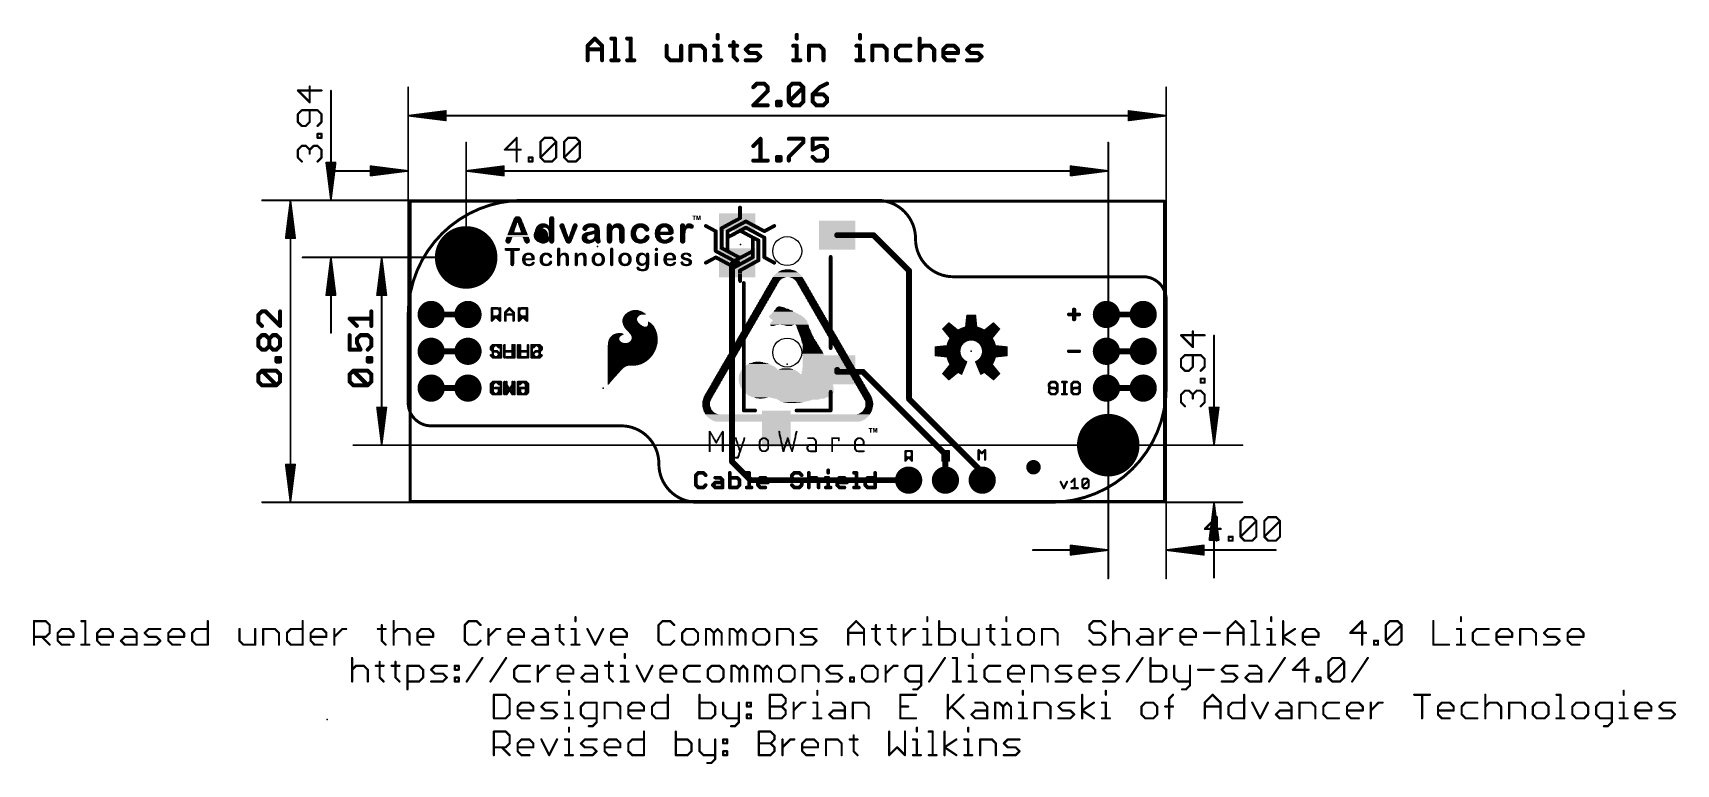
# Model space of a CAD drawing. Extents: x -52 to 61, y -28 to 22.
import ezdxf

# ---------------------------------------------------------------- set-up
doc = ezdxf.new("R2010")
doc.units = 0
for name, color, linetype in [('1', 12, 'CONTINUOUS'), ('16', 132, 'CONTINUOUS'), ('17', 110, 'CONTINUOUS'), ('18', 110, 'CONTINUOUS'), ('20', 53, 'CONTINUOUS'), ('21', 53, 'CONTINUOUS'), ('22', 53, 'CONTINUOUS'), ('23', 53, 'CONTINUOUS'), ('24', 53, 'CONTINUOUS'), ('47', 253, 'CONTINUOUS'), ('51', 53, 'CONTINUOUS')]:
    doc.layers.add(name, color=color, linetype=linetype)

# ---------------------------------------------------------------- blocks, each defined once
blk = doc.blocks.new('PIE')
at = {"const_width": 0.5}
blk.add_lwpolyline([(0, -0.25, 1), (0, 0.25, 1), (0, -0.25)], format="xyb", dxfattribs=at)
blk = doc.blocks.new('RECT')
blk.add_solid([(-0.5, -0.5), (0.5, -0.5), (-0.5, 0.5), (0.5, 0.5)])
blk = doc.blocks.new('ROUNDP')
at = {"const_width": 0.5}
blk.add_lwpolyline([(0, -0.25, 1), (0, 0.25, 1), (0, -0.25)], format="xyb", dxfattribs=at)
blk = doc.blocks.new('ROUNDV')
at = {"const_width": 0.5}
blk.add_lwpolyline([(0, -0.25, 1), (0, 0.25, 1), (0, -0.25)], format="xyb", dxfattribs=at)

msp = doc.modelspace()

# ---------------------------------------------------------------- linework, layer by layer
at = {"layer": '1'}
for points, const_width in [([(26.035, 10.3505), (-26.035, 10.3505)], 0.2032), ([(-26.035, 10.3505), (-26.035, -10.3505)], 0.2032), ([(26.035, -10.3505), (26.035, 10.3505)], 0.2032), ([(-24.5745, 2.54), (-22.0345, 2.54)], 0.4064), ([(22.0345, 2.54), (24.5745, 2.54)], 0.4064), ([(-24.5745, 0), (-22.0345, 0)], 0.4064), ([(22.0345, 0), (24.5745, 0)], 0.4064), ([(-24.5745, -2.54), (-22.0345, -2.54)], 0.4064), ([(22.0345, -2.54), (24.5745, -2.54)], 0.4064), ([(18.8722, -9.0082), (19.0925, -9.4488)], 0.1524), ([(19.0925, -9.4488), (19.3128, -9.0082)], 0.1524), ([(19.6206, -9.0082), (19.8409, -8.7878)], 0.1524), ([(19.8409, -8.7878), (19.8409, -9.4488)], 0.1524), ([(20.369, -8.898), (20.4792, -8.7878)], 0.1524), ([(20.369, -9.3386), (20.369, -8.898)], 0.1524), ([(20.369, -9.3386), (20.8097, -8.898)], 0.1524), ([(20.4792, -8.7878), (20.6995, -8.7878)], 0.1524), ([(20.6995, -8.7878), (20.8097, -8.898)], 0.1524), ([(20.8097, -8.898), (20.8097, -9.3386)], 0.1524), ([(19.6206, -9.4488), (20.0613, -9.4488)], 0.1524), ([(20.4792, -9.4488), (20.369, -9.3386)], 0.1524), ([(20.6995, -9.4488), (20.4792, -9.4488)], 0.1524), ([(20.8097, -9.3386), (20.6995, -9.4488)], 0.1524), ([(-26.035, -10.3505), (26.035, -10.3505)], 0.2032)]:
    msp.add_lwpolyline(points, dxfattribs=dict(at, const_width=const_width))
for points, const_width in [([(-26.035, 10.4013, 1), (-26.035, 10.2997)], 0.1016), ([(-25.9842, 10.3505, 1), (-26.0858, 10.3505)], 0.1016), ([(26.0858, 10.3505, 1), (25.9842, 10.3505)], 0.1016), ([(26.035, 10.2997, 1), (26.035, 10.4013)], 0.1016), ([(-24.5745, 2.6416, 1), (-24.5745, 2.4384)], 0.2032), ([(-22.0345, 2.4384, 1), (-22.0345, 2.6416)], 0.2032), ([(22.0345, 2.6416, 1), (22.0345, 2.4384)], 0.2032), ([(24.5745, 2.4384, 1), (24.5745, 2.6416)], 0.2032), ([(-24.5745, 0.1016, 1), (-24.5745, -0.1016)], 0.2032), ([(-22.0345, -0.1016, 1), (-22.0345, 0.1016)], 0.2032), ([(22.0345, 0.1016, 1), (22.0345, -0.1016)], 0.2032), ([(24.5745, -0.1016, 1), (24.5745, 0.1016)], 0.2032), ([(-24.5745, -2.4384, 1), (-24.5745, -2.6416)], 0.2032), ([(-22.0345, -2.6416, 1), (-22.0345, -2.4384)], 0.2032), ([(22.0345, -2.4384, 1), (22.0345, -2.6416)], 0.2032), ([(24.5745, -2.6416, 1), (24.5745, -2.4384)], 0.2032), ([(18.9063, -8.9911, 1), (18.8381, -9.0252)], 0.0762), ([(19.3469, -9.0252, 1), (19.2788, -8.9911)], 0.0762), ([(19.5937, -8.9812, 1), (19.6476, -9.0351)], 0.0762), ([(19.879, -8.7878, 1), (19.8028, -8.7878)], 0.0762), ([(19.8679, -8.8148, 1), (19.814, -8.7609)], 0.0762), ([(20.4071, -8.898, 1), (20.3309, -8.898)], 0.0762), ([(20.3421, -8.8711, 1), (20.396, -8.9249)], 0.0762), ([(20.4792, -8.7497, 1), (20.4792, -8.8259)], 0.0762), ([(20.5061, -8.8148, 1), (20.4522, -8.7609)], 0.0762), ([(20.7265, -8.7609, 1), (20.6726, -8.8148)], 0.0762), ([(20.6995, -8.8259, 1), (20.6995, -8.7497)], 0.0762), ([(20.8478, -8.898, 1), (20.7716, -8.898)], 0.0762), ([(20.8366, -8.9249, 1), (20.7827, -8.8711)], 0.0762), ([(20.7827, -8.9249, 1), (20.8366, -8.8711)], 0.0762), ([(19.0584, -9.4318, 1), (19.1266, -9.4658)], 0.0762), ([(19.0584, -9.4658, 1), (19.1266, -9.4318)], 0.0762), ([(19.6206, -9.4107, 1), (19.6206, -9.4869)], 0.0762), ([(19.8028, -9.4488, 1), (19.879, -9.4488)], 0.0762), ([(20.0613, -9.4869, 1), (20.0613, -9.4107)], 0.0762), ([(20.396, -9.3117, 1), (20.3421, -9.3656)], 0.0762), ([(20.3421, -9.3117, 1), (20.396, -9.3656)], 0.0762), ([(20.3309, -9.3386, 1), (20.4071, -9.3386)], 0.0762), ([(20.4792, -9.4107, 1), (20.4792, -9.4869)], 0.0762), ([(20.4522, -9.4757, 1), (20.5061, -9.4219)], 0.0762), ([(20.6726, -9.4219, 1), (20.7265, -9.4757)], 0.0762), ([(20.6995, -9.4869, 1), (20.6995, -9.4107)], 0.0762), ([(20.7716, -9.3386, 1), (20.8478, -9.3386)], 0.0762), ([(20.8366, -9.3656, 1), (20.7827, -9.3117)], 0.0762), ([(-26.035, -10.2997, 1), (-26.035, -10.4013)], 0.1016), ([(-26.0858, -10.3505, 1), (-25.9842, -10.3505)], 0.1016), ([(25.9842, -10.3505, 1), (26.0858, -10.3505)], 0.1016), ([(26.035, -10.4013, 1), (26.035, -10.2997)], 0.1016)]:
    msp.add_lwpolyline(points, format="xyb", dxfattribs=dict(at, const_width=const_width))
at = {"layer": '16'}
for points, const_width in [([(26.035, 10.3505), (-26.035, 10.3505)], 0.2032), ([(-26.035, 10.3505), (-26.035, -10.3505)], 0.2032), ([(26.035, -10.3505), (26.035, 10.3505)], 0.2032), ([(3.45, 8.014), (5.956, 8.014)], 0.4064), ([(5.956, 8.014), (8.4138, 5.5563)], 0.4064), ([(-3.81, 5.975), (-3.671, 6.114)], 0.4064), ([(-3.81, -7.62), (-3.81, 5.975)], 0.4064), ([(-3.671, 6.114), (-3.45, 6.114)], 0.4064), ([(8.4138, 5.5563), (8.4138, -3.302)], 0.4064), ([(3.45, -1.415), (3.45, -1.286)], 0.4064), ([(5.225, -1.415), (3.45, -1.415)], 0.4064), ([(10.922, -7.112), (5.225, -1.415)], 0.4064), ([(8.4138, -3.302), (13.462, -8.3503)], 0.4064), ([(-2.54, -8.89), (-3.81, -7.62)], 0.4064), ([(10.922, -8.89), (10.922, -7.112)], 0.4064), ([(8.382, -8.89), (-2.54, -8.89)], 0.4064), ([(13.462, -8.89), (13.462, -8.3503)], 0.4064), ([(-26.035, -10.3505), (26.035, -10.3505)], 0.2032)]:
    msp.add_lwpolyline(points, dxfattribs=dict(at, const_width=const_width))
for points, const_width in [([(-26.035, 10.4013, 1), (-26.035, 10.2997)], 0.1016), ([(-25.9842, 10.3505, 1), (-26.0858, 10.3505)], 0.1016), ([(26.0858, 10.3505, 1), (25.9842, 10.3505)], 0.1016), ([(26.035, 10.2997, 1), (26.035, 10.4013)], 0.1016), ([(3.45, 8.1156, 1), (3.45, 7.9124)], 0.2032), ([(6.0278, 8.0858, 1), (5.8842, 7.9422)], 0.2032), ([(5.956, 7.9124, 1), (5.956, 8.1156)], 0.2032), ([(-3.7084, 5.975, 1), (-3.9116, 5.975)], 0.2032), ([(-3.8818, 6.0468, 1), (-3.7382, 5.9032)], 0.2032), ([(-3.671, 6.2156, 1), (-3.671, 6.0124)], 0.2032), ([(-3.5992, 6.0422, 1), (-3.7428, 6.1858)], 0.2032), ([(-3.45, 6.0124, 1), (-3.45, 6.2156)], 0.2032), ([(8.5153, 5.5563, 1), (8.3122, 5.5563)], 0.2032), ([(8.3419, 5.4844, 1), (8.4856, 5.6281)], 0.2032), ([(3.5516, -1.286, 1), (3.3484, -1.286)], 0.2032), ([(3.45, -1.3134, 1), (3.45, -1.5166)], 0.2032), ([(3.3484, -1.415, 1), (3.5516, -1.415)], 0.2032), ([(5.2968, -1.3432, 1), (5.1532, -1.4868)], 0.2032), ([(5.225, -1.5166, 1), (5.225, -1.3134)], 0.2032), ([(8.4856, -3.2302, 1), (8.3419, -3.3738)], 0.2032), ([(8.3122, -3.302, 1), (8.5153, -3.302)], 0.2032), ([(-3.9116, -7.62, 1), (-3.7084, -7.62)], 0.2032), ([(-3.7382, -7.5482, 1), (-3.8818, -7.6918)], 0.2032), ([(11.0236, -7.112, 1), (10.8204, -7.112)], 0.2032), ([(10.8502, -7.1838, 1), (10.9938, -7.0402)], 0.2032), ([(-2.54, -8.7884, 1), (-2.54, -8.9916)], 0.2032), ([(-2.6118, -8.9618, 1), (-2.4682, -8.8182)], 0.2032), ([(8.382, -8.9916, 1), (8.382, -8.7884)], 0.2032), ([(10.8204, -8.89, 1), (11.0236, -8.89)], 0.2032), ([(13.5636, -8.3503, 1), (13.3604, -8.3503)], 0.2032), ([(13.3604, -8.89, 1), (13.5636, -8.89)], 0.2032), ([(13.3902, -8.4221, 1), (13.5338, -8.2784)], 0.2032), ([(-26.035, -10.2997, 1), (-26.035, -10.4013)], 0.1016), ([(-26.0858, -10.3505, 1), (-25.9842, -10.3505)], 0.1016), ([(25.9842, -10.3505, 1), (26.0858, -10.3505)], 0.1016), ([(26.035, -10.4013, 1), (26.035, -10.2997)], 0.1016)]:
    msp.add_lwpolyline(points, format="xyb", dxfattribs=dict(at, const_width=const_width))
at = {"layer": '20'}
for points, const_width in [([(-18.2245, 10.414, 0.4142), (-26.162, 2.54)], 0.2032), ([(-18.2245, 10.4648, 1), (-18.2245, 10.3632)], 0.1016), ([(-18.2247, 10.3632, 1), (-18.2243, 10.4648)], 0.1016), ([(6.2554, 10.4648, 1), (6.2541, 10.3632)], 0.1016), ([(8.8582, 7.747, 0.4142), (6.2548, 10.414)], 0.2032), ([(6.2548, 10.3632, 1), (6.2548, 10.4648)], 0.1016), ([(8.9091, 7.747, 1), (8.8074, 7.747)], 0.1016), ([(8.8582, 7.747, 0.4142), (11.4618, 5.1435)], 0.2032), ([(8.8075, 7.7476, 1), (8.909, 7.7464)], 0.1016), ([(11.4618, 5.1943, 1), (11.4618, 5.0927)], 0.1016), ([(11.4618, 5.0927, 1), (11.4618, 5.1943)], 0.1016), ([(26.162, 3.6195, 0.4142), (24.511, 5.1435)], 0.2032), ([(24.509, 5.1943, 1), (24.513, 5.0927)], 0.1016), ([(24.511, 5.0927, 1), (24.511, 5.1943)], 0.1016), ([(26.2128, 3.6195, 1), (26.1112, 3.6195)], 0.1016), ([(26.1112, 3.6175, 1), (26.2128, 3.6215)], 0.1016), ([(-26.1112, 2.54, 1), (-26.2128, 2.54)], 0.1016), ([(-26.2128, 2.5402, 1), (-26.1112, 2.5398)], 0.1016), ([(18.2245, -10.414, 0.4142), (26.162, -2.54)], 0.2032), ([(26.2128, -2.5402, 1), (26.1112, -2.5398)], 0.1016), ([(26.1112, -2.54, 1), (26.2128, -2.54)], 0.1016), ([(-26.162, -3.6195, 0.4142), (-24.511, -5.1435)], 0.2032), ([(-26.1112, -3.6175, 1), (-26.2128, -3.6215)], 0.1016), ([(-26.2128, -3.6195, 1), (-26.1112, -3.6195)], 0.1016), ([(-24.511, -5.0927, 1), (-24.511, -5.1943)], 0.1016), ([(-24.509, -5.1943, 1), (-24.513, -5.0927)], 0.1016), ([(-8.8582, -7.747, 0.4142), (-11.4618, -5.1435)], 0.2032), ([(-11.4618, -5.0927, 1), (-11.4618, -5.1943)], 0.1016), ([(-11.4618, -5.1943, 1), (-11.4618, -5.0927)], 0.1016), ([(-8.8582, -7.747, 0.4142), (-6.2548, -10.414)], 0.2032), ([(-8.9091, -7.747, 1), (-8.8074, -7.747)], 0.1016), ([(-8.8075, -7.7476, 1), (-8.909, -7.7464)], 0.1016), ([(-6.2548, -10.3632, 1), (-6.2548, -10.4648)], 0.1016), ([(-6.2554, -10.4648, 1), (-6.2541, -10.3632)], 0.1016), ([(18.2247, -10.3632, 1), (18.2243, -10.4648)], 0.1016), ([(18.2245, -10.4648, 1), (18.2245, -10.3632)], 0.1016)]:
    msp.add_lwpolyline(points, format="xyb", dxfattribs=dict(at, const_width=const_width))
at = {"layer": '20', "const_width": 0.2032}
for points in [[(6.2548, 10.414), (-18.2245, 10.414)], [(24.511, 5.1435), (11.4618, 5.1435)], [(26.162, 3.6195), (26.162, -2.54)], [(-26.162, -3.6195), (-26.162, 2.54)], [(-24.511, -5.1435), (-11.4618, -5.1435)], [(-6.2548, -10.414), (18.2245, -10.414)]]:
    msp.add_lwpolyline(points, dxfattribs=at)
at = {"layer": '20'}
for centre, radius in [((-22.1615, 6.477), 1.651), ((0, 6.914), 1), ((0, -0.086), 1), ((22.1615, -6.477), 1.651)]:
    msp.add_circle(centre, radius, dxfattribs=at)
at = {"layer": '21'}
for points, const_width in [([(-20.3899, 3.0043, 1), (-20.3899, 2.9154)], 0.0889), ([(-20.3454, 2.9598, 1), (-20.4343, 2.9598)], 0.0889), ([(-20.3899, 2.445, 1), (-20.3899, 2.3561)], 0.0889), ([(-20.0788, 2.432, 1), (-20.1416, 2.3691)], 0.0889), ([(-19.939, 2.9912, 1), (-20.0018, 2.9284)], 0.0889), ([(-20.0018, 2.432, 1), (-19.939, 2.3691)], 0.0889), ([(-19.9704, 2.9154, 1), (-19.9704, 3.0043)], 0.0889), ([(-19.9704, 2.3561, 1), (-19.9704, 2.445)], 0.0889), ([(-19.7861, 2.82, 1), (-19.875, 2.82)], 0.0889), ([(-19.875, 2.5404, 1), (-19.7861, 2.5404)], 0.0889), ([(-19.862, 2.7886, 1), (-19.7991, 2.8514)], 0.0889), ([(-19.7991, 2.5089, 1), (-19.862, 2.5718)], 0.0889), ([(-19.4858, 2.7116, 1), (-19.4229, 2.6487)], 0.0889), ([(-19.4099, 2.6802, 1), (-19.4988, 2.6802)], 0.0889), ([(-19.4543, 2.5848, 1), (-19.4543, 2.4959)], 0.0889), ([(-19.1433, 2.9912, 1), (-19.2061, 2.9284)], 0.0889), ([(-19.1433, 2.9284, 1), (-19.2061, 2.9912)], 0.0889), ([(-18.8506, 2.6802, 1), (-18.9395, 2.6802)], 0.0889), ([(-18.9265, 2.6487, 1), (-18.8636, 2.7116)], 0.0889), ([(-18.8951, 2.4959, 1), (-18.8951, 2.5848)], 0.0889), ([(-18.4744, 2.9598, 1), (-18.5633, 2.9598)], 0.0889), ([(-18.2077, 2.432, 1), (-18.2706, 2.3691)], 0.0889), ([(-18.2077, 2.3691, 1), (-18.2706, 2.432)], 0.0889), ([(-17.9151, 2.9598, 1), (-18.004, 2.9598)], 0.0889), ([(-11.3026, 2.3051, 1), (-11.3026, 2.267)], 0.0381), ([(-11.2957, 2.3608, 1), (-11.2643, 2.3392)], 0.0381), ([(-11.262, 2.3437, 1), (-11.298, 2.3563)], 0.0381), ([(-11.2716, 2.3813, 1), (-11.2716, 2.3432)], 0.0381), ([(-11.2192, 2.4575, 1), (-11.2192, 2.4194)], 0.0381), ([(-11.1821, 2.5247, 1), (-11.1579, 2.4953)], 0.0381), ([(-11.1543, 2.4992, 1), (-11.1857, 2.5208)], 0.0381), ([(-11.1644, 2.5337, 1), (-11.1644, 2.4956)], 0.0381), ([(-11.0719, 2.6099, 1), (-11.0719, 2.5718)], 0.0381), ([(-11.0088, 2.6669, 1), (-10.9912, 2.6331)], 0.0381), ([(-10.9879, 2.6353, 1), (-11.0121, 2.6647)], 0.0381), ([(-10.9674, 2.6861, 1), (-10.9674, 2.648)], 0.0381), ([(-10.8214, 2.7623, 1), (-10.8214, 2.7242)], 0.0381), ([(-10.7742, 2.7886, 1), (-10.7658, 2.7514)], 0.0381), ([(-10.7612, 2.7531, 1), (-10.7788, 2.7869)], 0.0381), ([(-10.5526, 2.8385, 1), (-10.5526, 2.8004)], 0.0381), ([(-10.549, 2.839, 1), (-10.551, 2.801)], 0.0381), ([(-10.5458, 2.8014, 1), (-10.5542, 2.8386)], 0.0381), ([(-10.538, 2.8004, 1), (-10.538, 2.8385)], 0.0381), ([(-10.4177, 2.2771, 1), (-10.3823, 2.2629)], 0.0381), ([(-10.3812, 2.2669, 1), (-10.4188, 2.2731)], 0.0381), ([(-10.397, 2.3285, 1), (-10.363, 2.3115)], 0.0381), ([(-10.3623, 2.3129, 1), (-10.3977, 2.3271)], 0.0381), ([(-10.3936, 2.267, 1), (-10.3936, 2.3051)], 0.0381), ([(-10.3449, 2.8284, 1), (-10.3551, 2.7916)], 0.0381), ([(-10.3649, 2.3919, 1), (-10.3351, 2.3681)], 0.0381), ([(-10.333, 2.3715, 1), (-10.367, 2.3885)], 0.0381), ([(-10.3589, 2.3432, 1), (-10.3589, 2.3813)], 0.0381), ([(-10.351, 2.791, 1), (-10.349, 2.829)], 0.0381), ([(-10.3225, 2.4443, 1), (-10.2975, 2.4157)], 0.0381), ([(-10.2951, 2.4181, 1), (-10.3249, 2.4419)], 0.0381), ([(-10.3004, 2.4194, 1), (-10.3004, 2.4575)], 0.0381), ([(-10.2385, 2.517, 1), (-10.2215, 2.483)], 0.0381), ([(-10.2175, 2.4857, 1), (-10.2425, 2.5143)], 0.0381), ([(-10.2008, 2.4956, 1), (-10.2008, 2.5337)], 0.0381), ([(-10.1629, 2.7777, 1), (-10.1771, 2.7423)], 0.0381), ([(-10.1751, 2.7416, 1), (-10.1649, 2.7784)], 0.0381), ([(-10.1546, 2.5585, 1), (-10.1454, 2.5215)], 0.0381), ([(-10.1415, 2.523, 1), (-10.1585, 2.557)], 0.0381), ([(-10.128, 2.7242, 1), (-10.128, 2.7623)], 0.0381), ([(-10.0721, 2.5789, 1), (-10.0679, 2.5411)], 0.0381), ([(-10.0654, 2.5415, 1), (-10.0746, 2.5785)], 0.0381), ([(-10.0104, 2.7165, 1), (-10.0296, 2.6835)], 0.0381), ([(-10.0271, 2.6823, 1), (-10.0129, 2.7177)], 0.0381), ([(-9.98, 2.5891, 1), (-9.98, 2.551)], 0.0381), ([(-9.9779, 2.5511, 1), (-9.9821, 2.5889)], 0.0381), ([(-9.9634, 2.648, 1), (-9.9634, 2.6861)], 0.0381), ([(-9.8889, 2.6455, 1), (-9.9111, 2.6145)], 0.0381), ([(-9.9096, 2.6135, 1), (-9.8904, 2.6465)], 0.0381), ([(-9.8454, 2.5885, 1), (-9.8546, 2.5515)], 0.0381), ([(-9.85, 2.551, 1), (-9.85, 2.5891)], 0.0381), ([(-9.8194, 2.5959, 1), (-9.8406, 2.5641)], 0.0381), ([(-9.8451, 2.5718, 1), (-9.8451, 2.6099)], 0.0381), ([(-9.8411, 2.5645, 1), (-9.8189, 2.5955)], 0.0381), ([(-9.81, 2.5791, 1), (-9.81, 2.541)], 0.0381), ([(-9.8146, 2.5415, 1), (-9.8054, 2.5785)], 0.0381), ([(-9.8106, 2.5441, 1), (-9.7894, 2.5759)], 0.0381), ([(-9.8, 2.541, 1), (-9.8, 2.5791)], 0.0381), ([(12.3755, 2.3051, 1), (12.3755, 2.267)], 0.0381), ([(12.3832, 2.3813, 1), (12.3832, 2.3432)], 0.0381), ([(12.3909, 2.4575, 1), (12.3909, 2.4194)], 0.0381), ([(12.3953, 2.5005, 1), (12.3953, 2.4624)], 0.0381), ([(12.4143, 2.4795, 1), (12.3763, 2.4833)], 0.0381), ([(13.0237, 2.4833, 1), (12.9857, 2.4795)], 0.0381), ([(13.0047, 2.4624, 1), (13.0047, 2.5005)], 0.0381), ([(13.0091, 2.4194, 1), (13.0091, 2.4575)], 0.0381), ([(13.0168, 2.3432, 1), (13.0168, 2.3813)], 0.0381), ([(13.0245, 2.267, 1), (13.0245, 2.3051)], 0.0381), ([(19.4364, 2.6039, 1), (19.4364, 2.4769)], 0.127), ([(19.8388, 2.8794, 1), (19.7118, 2.8794)], 0.127), ([(20.1143, 2.4769, 1), (20.1143, 2.6039)], 0.127), ([(-20.4343, 2.1209, 1), (-20.3454, 2.1209)], 0.0889), ([(-19.862, 2.0895, 1), (-19.7991, 2.1523)], 0.0889), ([(-19.4988, 2.1209, 1), (-19.4099, 2.1209)], 0.0889), ([(-18.9395, 2.1209, 1), (-18.8506, 2.1209)], 0.0889), ([(-18.5633, 2.1209, 1), (-18.4744, 2.1209)], 0.0889), ([(-18.5502, 2.1523, 1), (-18.4874, 2.0895)], 0.0889), ([(-18.004, 2.1209, 1), (-17.9151, 2.1209)], 0.0889), ([(-17.991, 2.0895, 1), (-17.9281, 2.1523)], 0.0889), ([(-11.9871, 1.1477, 1), (-11.9729, 1.1123)], 0.0381), ([(-11.9694, 1.1141, 1), (-11.9906, 1.1459)], 0.0381), ([(-11.9475, 1.1621, 1), (-11.9475, 1.124)], 0.0381), ([(-11.885, 1.1884, 1), (-11.875, 1.1516)], 0.0381), ([(-11.8729, 1.1523, 1), (-11.8871, 1.1877)], 0.0381), ([(-11.7737, 1.2187, 1), (-11.7663, 1.1813)], 0.0381), ([(-11.765, 1.1816, 1), (-11.775, 1.2184)], 0.0381), ([(-11.674, 1.2383, 1), (-11.674, 1.2002)], 0.0381), ([(-11.67, 1.239, 1), (-11.67, 1.2009)], 0.0381), ([(-11.6663, 1.2013, 1), (-11.6737, 1.2387)], 0.0381), ([(-11.4873, 1.2389, 1), (-11.4927, 1.2011)], 0.0381), ([(-11.49, 1.2009, 1), (-11.49, 1.239)], 0.0381), ([(-11.4844, 1.2002, 1), (-11.4844, 1.2383)], 0.0381), ([(-11.4571, 1.1377, 1), (-11.4429, 1.1023)], 0.0381), ([(-11.4386, 1.1048, 1), (-11.4614, 1.1352)], 0.0381), ([(-11.4129, 1.2277, 1), (-11.4271, 1.1923)], 0.0381), ([(-11.4227, 1.1911, 1), (-11.4173, 1.2289)], 0.0381), ([(-11.4085, 1.157, 1), (-11.3915, 1.123)], 0.0381), ([(-11.3929, 1.1223, 1), (-11.4071, 1.1577)], 0.0381), ([(-11.394, 1.124, 1), (-11.394, 1.1621)], 0.0381), ([(-11.364, 1.2081, 1), (-11.376, 1.1719)], 0.0381), ([(-11.3685, 1.177, 1), (-11.3515, 1.143)], 0.0381), ([(-11.3771, 1.1723, 1), (-11.3629, 1.2077)], 0.0381), ([(-11.3515, 1.143, 1), (-11.3685, 1.177)], 0.0381), ([(-11.358, 2.1863, 1), (-11.322, 2.1737)], 0.0381), ([(-11.34, 2.1526, 1), (-11.34, 2.1145)], 0.0381), ([(-11.34, 2.0764, 1), (-11.34, 2.0383)], 0.0381), ([(-11.3217, 2.0154, 1), (-11.3583, 2.0046)], 0.0381), ([(-11.34, 1.1991, 1), (-11.34, 1.161)], 0.0381), ([(-11.3535, 1.1835, 1), (-11.3265, 1.1565)], 0.0381), ([(-11.3209, 2.18, 1), (-11.359, 2.18)], 0.0381), ([(-11.359, 2.01, 1), (-11.3209, 2.01)], 0.0381), ([(-11.3315, 2.0002, 1), (-11.3315, 1.9622)], 0.0381), ([(-11.3295, 2.2288, 1), (-11.3295, 2.1907)], 0.0381), ([(-11.3315, 1.153, 1), (-11.3485, 1.187)], 0.0381), ([(-11.346, 1.1619, 1), (-11.334, 1.1981)], 0.0381), ([(-11.3165, 1.1665, 1), (-11.3435, 1.1935)], 0.0381), ([(-11.33, 1.161, 1), (-11.33, 1.1991)], 0.0381), ([(-11.3091, 1.9241, 1), (-11.3091, 1.886)], 0.0381), ([(-11.273, 1.8485, 1), (-11.307, 1.8315)], 0.0381), ([(-11.3083, 1.8346, 1), (-11.2717, 1.8454)], 0.0381), ([(-11.2844, 1.8478, 1), (-11.2844, 1.8097)], 0.0381), ([(-11.2463, 1.7717, 1), (-11.2463, 1.7336)], 0.0381), ([(-11.2082, 1.6955, 1), (-11.2082, 1.6574)], 0.0381), ([(-11.1849, 1.6716, 1), (-11.2151, 1.6484)], 0.0381), ([(-11.217, 1.6515, 1), (-11.183, 1.6685)], 0.0381), ([(-11.1543, 1.6193, 1), (-11.1543, 1.5812)], 0.0381), ([(-11.096, 1.5431, 1), (-11.096, 1.505)], 0.0381), ([(-11.0565, 1.5035, 1), (-11.0835, 1.4765)], 0.0381), ([(-11.0851, 1.4784, 1), (-11.0549, 1.5016)], 0.0381), ([(-11.0278, 1.4668, 1), (-11.0278, 1.4287)], 0.0381), ([(-10.9516, 1.3907, 1), (-10.9516, 1.3526)], 0.0381), ([(-10.8856, 1.3325, 1), (-10.9144, 1.3075)], 0.0381), ([(-10.9135, 1.3065, 1), (-10.8865, 1.3335)], 0.0381), ([(-10.8787, 1.3145, 1), (-10.8787, 1.2764)], 0.0381), ([(-10.8126, 1.2383, 1), (-10.8126, 1.2002)], 0.0381), ([(-10.7527, 1.1781, 1), (-10.7873, 1.1619)], 0.0381), ([(-10.7844, 1.1575, 1), (-10.7556, 1.1825)], 0.0381), ([(-10.7574, 1.1621, 1), (-10.7574, 1.124)], 0.0381), ([(-10.3912, 2.2131, 1), (-10.4288, 2.2069)], 0.0381), ([(-10.4288, 2.2131, 1), (-10.3912, 2.2069)], 0.0381), ([(-10.3817, 2.1552, 1), (-10.4183, 2.1448)], 0.0381), ([(-10.4188, 2.1469, 1), (-10.3812, 2.1531)], 0.0381), ([(-10.41, 2.1907, 1), (-10.41, 2.2288)], 0.0381), ([(-10.3641, 2.0906, 1), (-10.3959, 2.0694)], 0.0381), ([(-10.3983, 2.0748, 1), (-10.3617, 2.0852)], 0.0381), ([(-10.3953, 2.1145, 1), (-10.3953, 2.1526)], 0.0381), ([(-10.3649, 2.0383, 1), (-10.3649, 2.0764)], 0.0381), ([(-10.3238, 2.0301, 1), (-10.3562, 2.0099)], 0.0381), ([(-10.3559, 2.0094, 1), (-10.3241, 2.0306)], 0.0381), ([(-10.3158, 1.9622, 1), (-10.3158, 2.0002)], 0.0381), ([(-10.2765, 1.9535, 1), (-10.3035, 1.9265)], 0.0381), ([(-10.3062, 1.9299, 1), (-10.2738, 1.9501)], 0.0381), ([(-10.2276, 1.9045, 1), (-10.2524, 1.8755)], 0.0381), ([(-10.255, 1.886, 1), (-10.255, 1.9241)], 0.0381), ([(-10.2535, 1.8765, 1), (-10.2265, 1.9035)], 0.0381), ([(-10.1589, 1.8455, 1), (-10.1811, 1.8145)], 0.0381), ([(-10.1824, 1.8155, 1), (-10.1576, 1.8445)], 0.0381), ([(-10.1683, 1.8097, 1), (-10.1683, 1.8478)], 0.0381), ([(-10.0889, 1.7955, 1), (-10.1111, 1.7645)], 0.0381), ([(-10.1111, 1.7645, 1), (-10.0889, 1.7955)], 0.0381), ([(-10.0616, 1.7336, 1), (-10.0616, 1.7717)], 0.0381), ([(-10.0215, 1.747, 1), (-10.0385, 1.713)], 0.0381), ([(-10.0411, 1.7145, 1), (-10.0189, 1.7455)], 0.0381), ([(-9.9448, 1.7083, 1), (-9.9552, 1.6717)], 0.0381), ([(-9.9585, 1.673, 1), (-9.9415, 1.707)], 0.0381), ([(-9.9024, 1.6574, 1), (-9.9024, 1.6955)], 0.0381), ([(-9.8748, 1.6883, 1), (-9.8852, 1.6517)], 0.0381), ([(-9.8852, 1.6517, 1), (-9.8748, 1.6883)], 0.0381), ([(-9.81, 1.6691, 1), (-9.81, 1.631)], 0.0381), ([(-9.8152, 1.6317, 1), (-9.8048, 1.6683)], 0.0381), ([(-9.7475, 1.6675, 1), (-9.7325, 1.6325)], 0.0381), ([(-9.74, 1.631, 1), (-9.74, 1.6691)], 0.0381), ([(-9.6784, 1.6955, 1), (-9.6784, 1.6574)], 0.0381), ([(-9.6835, 1.6935, 1), (-9.6565, 1.6665)], 0.0381), ([(-9.6625, 1.6625, 1), (-9.6775, 1.6975)], 0.0381), ([(-9.6363, 1.7398, 1), (-9.6037, 1.7202)], 0.0381), ([(-9.6065, 1.7165, 1), (-9.6335, 1.7435)], 0.0381), ([(-9.6064, 1.7717, 1), (-9.6064, 1.7336)], 0.0381), ([(-9.6088, 1.7831, 1), (-9.5712, 1.7769)], 0.0381), ([(-9.5737, 1.7702, 1), (-9.6063, 1.7898)], 0.0381), ([(-9.5819, 1.8478, 1), (-9.5819, 1.8097)], 0.0381), ([(-9.5699, 2.0262, 1), (-9.5901, 1.9938)], 0.0381), ([(-9.561, 2.01, 1), (-9.5991, 2.01)], 0.0381), ([(-9.561, 2, 1), (-9.5991, 2)], 0.0381), ([(-9.58, 2.0002, 1), (-9.58, 1.9622)], 0.0381), ([(-9.5991, 2, 1), (-9.561, 2)], 0.0381), ([(-9.5613, 1.9537, 1), (-9.5987, 1.9463)], 0.0381), ([(-9.5991, 1.95, 1), (-9.561, 1.95)], 0.0381), ([(-9.5988, 1.8431, 1), (-9.5612, 1.8369)], 0.0381), ([(-9.5612, 1.8369, 1), (-9.5988, 1.8431)], 0.0381), ([(-9.571, 1.9241, 1), (-9.571, 1.886)], 0.0381), ([(-9.5512, 1.8969, 1), (-9.5888, 1.9031)], 0.0381), ([(-9.5887, 1.8963, 1), (-9.5513, 1.9037)], 0.0381), ([(-9.5339, 1.9622, 1), (-9.5339, 2.0002)], 0.0381), ([(-9.4065, 1.9235, 1), (-9.4335, 1.8965)], 0.0381), ([(-9.4301, 1.8938, 1), (-9.4099, 1.9262)], 0.0381), ([(-9.415, 1.886, 1), (-9.415, 1.9241)], 0.0381), ([(-9.3388, 1.8097, 1), (-9.3388, 1.8478)], 0.0381), ([(-9.2332, 1.7491, 1), (-9.2668, 1.7309)], 0.0381), ([(-9.2635, 1.7265, 1), (-9.2365, 1.7535)], 0.0381), ([(-9.2626, 1.7336, 1), (-9.2626, 1.7717)], 0.0381), ([(-9.2156, 1.6574, 1), (-9.2156, 1.6955)], 0.0381), ([(-9.1743, 1.5812, 1), (-9.1743, 1.6193)], 0.0381), ([(-9.1021, 1.5064, 1), (-9.1379, 1.4936)], 0.0381), ([(-9.1368, 1.4909, 1), (-9.1032, 1.5091)], 0.0381), ([(-9.133, 1.505, 1), (-9.133, 1.5431)], 0.0381), ([(-9.1014, 1.4287, 1), (-9.1014, 1.4668)], 0.0381), ([(-9.0741, 1.3526, 1), (-9.0741, 1.3907)], 0.0381), ([(-9.0469, 1.2764, 1), (-9.0469, 1.3145)], 0.0381), ([(-9.0012, 1.2229, 1), (-9.0388, 1.2171)], 0.0381), ([(-9.0379, 1.2136, 1), (-9.0021, 1.2264)], 0.0381), ([(-9.0199, 1.2002, 1), (-9.0199, 1.2383)], 0.0381), ([(-9.0083, 1.124, 1), (-9.0083, 1.1621)], 0.0381), ([(10.7448, 1.5512, 1), (10.7152, 1.5272)], 0.0381), ([(10.7165, 1.5527, 1), (10.7435, 1.5257)], 0.0381), ([(10.7424, 1.5431, 1), (10.7424, 1.505)], 0.0381), ([(10.791, 1.6193, 1), (10.791, 1.5812)], 0.0381), ([(10.8045, 1.4668, 1), (10.8045, 1.4287)], 0.0381), ([(10.8667, 1.3907, 1), (10.8667, 1.3526)], 0.0381), ([(10.8672, 1.6955, 1), (10.8672, 1.6574)], 0.0381), ([(10.9288, 1.3145, 1), (10.9288, 1.2764)], 0.0381), ([(10.9434, 1.7717, 1), (10.9434, 1.7336)], 0.0381), ([(10.9909, 1.2383, 1), (10.9909, 1.2002)], 0.0381), ([(11.0196, 1.8478, 1), (11.0196, 1.8097)], 0.0381), ([(11.0531, 1.1621, 1), (11.0531, 1.124)], 0.0381), ([(11.0958, 1.9241, 1), (11.0958, 1.886)], 0.0381), ([(11.1728, 1.9848, 1), (11.1488, 1.9552)], 0.0381), ([(11.1743, 1.9565, 1), (11.1473, 1.9835)], 0.0381), ([(11.2405, 1.886, 1), (11.2405, 1.9241)], 0.0381), ([(11.334, 1.8097, 1), (11.334, 1.8478)], 0.0381), ([(11.4274, 1.7336, 1), (11.4274, 1.7717)], 0.0381), ([(11.5209, 1.6574, 1), (11.5209, 1.6955)], 0.0381), ([(11.6143, 1.5812, 1), (11.6143, 1.6193)], 0.0381), ([(11.7078, 1.505, 1), (11.7078, 1.5431)], 0.0381), ([(11.7805, 1.4745, 1), (11.7979, 1.4407)], 0.0381), ([(11.7772, 1.4428, 1), (11.8012, 1.4724)], 0.0381), ([(11.9181, 1.5431, 1), (11.9181, 1.505)], 0.0381), ([(12.0365, 1.6061, 1), (12.0481, 1.5698)], 0.0381), ([(12.051, 1.571, 1), (12.0336, 1.6049)], 0.0381), ([(12.0806, 1.6193, 1), (12.0806, 1.5812)], 0.0381), ([(12.2944, 1.6766, 1), (12.3324, 1.6728)], 0.0381), ([(12.3136, 1.6955, 1), (12.3136, 1.6574)], 0.0381), ([(12.3213, 1.7717, 1), (12.3213, 1.7336)], 0.0381), ([(12.3192, 1.6566, 1), (12.3076, 1.6928)], 0.0381), ([(12.329, 1.8478, 1), (12.329, 1.8097)], 0.0381), ([(12.3368, 1.9241, 1), (12.3368, 1.886)], 0.0381), ([(12.3445, 2.0002, 1), (12.3445, 1.9622)], 0.0381), ([(12.3523, 2.0764, 1), (12.3523, 2.0383)], 0.0381), ([(12.36, 2.1526, 1), (12.36, 2.1145)], 0.0381), ([(12.3677, 2.2288, 1), (12.3677, 2.1907)], 0.0381), ([(13.0323, 2.1907, 1), (13.0323, 2.2288)], 0.0381), ([(13.04, 2.1145, 1), (13.04, 2.1526)], 0.0381), ([(13.0477, 2.0383, 1), (13.0477, 2.0764)], 0.0381), ([(13.0555, 1.9622, 1), (13.0555, 2.0002)], 0.0381), ([(13.0632, 1.886, 1), (13.0632, 1.9241)], 0.0381), ([(13.0924, 1.6928, 1), (13.0808, 1.6566)], 0.0381), ([(13.0676, 1.6728, 1), (13.1056, 1.6766)], 0.0381), ([(13.071, 1.8097, 1), (13.071, 1.8478)], 0.0381), ([(13.0787, 1.7336, 1), (13.0787, 1.7717)], 0.0381), ([(13.0864, 1.6574, 1), (13.0864, 1.6955)], 0.0381), ([(13.3194, 1.5812, 1), (13.3194, 1.6193)], 0.0381), ([(13.3664, 1.6049, 1), (13.349, 1.571)], 0.0381), ([(13.3519, 1.5698, 1), (13.3635, 1.6061)], 0.0381), ([(13.4819, 1.505, 1), (13.4819, 1.5431)], 0.0381), ([(13.5988, 1.4724, 1), (13.6228, 1.4428)], 0.0381), ([(13.6021, 1.4407, 1), (13.6195, 1.4745)], 0.0381), ([(13.6922, 1.5431, 1), (13.6922, 1.505)], 0.0381), ([(13.7857, 1.6193, 1), (13.7857, 1.5812)], 0.0381), ([(13.8791, 1.6955, 1), (13.8791, 1.6574)], 0.0381), ([(13.9726, 1.7717, 1), (13.9726, 1.7336)], 0.0381), ([(14.066, 1.8478, 1), (14.066, 1.8097)], 0.0381), ([(14.1595, 1.9241, 1), (14.1595, 1.886)], 0.0381), ([(14.2527, 1.9835, 1), (14.2257, 1.9565)], 0.0381), ([(14.2512, 1.9552, 1), (14.2272, 1.9848)], 0.0381), ([(14.3042, 1.886, 1), (14.3042, 1.9241)], 0.0381), ([(14.3469, 1.124, 1), (14.3469, 1.1621)], 0.0381), ([(14.3804, 1.8097, 1), (14.3804, 1.8478)], 0.0381), ([(14.4091, 1.2002, 1), (14.4091, 1.2383)], 0.0381), ([(14.4566, 1.7336, 1), (14.4566, 1.7717)], 0.0381), ([(14.4712, 1.2764, 1), (14.4712, 1.3145)], 0.0381), ([(14.5328, 1.6574, 1), (14.5328, 1.6955)], 0.0381), ([(14.5333, 1.3526, 1), (14.5333, 1.3907)], 0.0381), ([(14.5955, 1.4287, 1), (14.5955, 1.4668)], 0.0381), ([(14.609, 1.5812, 1), (14.609, 1.6193)], 0.0381), ([(14.6848, 1.5272, 1), (14.6552, 1.5512)], 0.0381), ([(14.6565, 1.5257, 1), (14.6835, 1.5527)], 0.0381), ([(14.6576, 1.505, 1), (14.6576, 1.5431)], 0.0381), ([(19.7118, 2.2015, 1), (19.8388, 2.2015)], 0.127), ([(-20.4089, 0.28, 1), (-20.4978, 0.28)], 0.0889), ([(-20.4219, 0.1716, 1), (-20.4848, 0.1087)], 0.0889), ([(-20.4978, 0.1402, 1), (-20.4089, 0.1402)], 0.0889), ([(-20.4848, 0.3114, 1), (-20.4219, 0.2486)], 0.0889), ([(-20.3135, 0.4643, 1), (-20.3135, 0.3754)], 0.0889), ([(-20.3135, 0.0448, 1), (-20.3135, -0.0441)], 0.0889), ([(-20.2821, 0.3884, 1), (-20.345, 0.4512)], 0.0889), ([(-20.345, -0.0311, 1), (-20.2821, 0.0318)], 0.0889), ([(-20.0025, 0.4512, 1), (-20.0653, 0.3884)], 0.0889), ([(-20.0025, 0.0318, 1), (-20.0653, -0.0311)], 0.0889), ([(-20.0339, 0.3754, 1), (-20.0339, 0.4643)], 0.0889), ([(-20.0339, -0.0441, 1), (-20.0339, 0.0448)], 0.0889), ([(-19.9255, 0.2486, 1), (-19.8626, 0.3114)], 0.0889), ([(-19.4734, 0.4198, 1), (-19.5623, 0.4198)], 0.0889), ([(-19.5178, 0.0448, 1), (-19.5178, -0.0441)], 0.0889), ([(-18.9141, 0.4198, 1), (-19.003, 0.4198)], 0.0889), ([(-18.9586, -0.0441, 1), (-18.9586, 0.0448)], 0.0889), ([(-18.5379, 0.4198, 1), (-18.6268, 0.4198)], 0.0889), ([(-17.6468, 0.4643, 1), (-17.6468, 0.3754)], 0.0889), ([(-17.6023, 0.4198, 1), (-17.6912, 0.4198)], 0.0889), ([(-17.1959, 0.4512, 1), (-17.2588, 0.3884)], 0.0889), ([(-17.2273, 0.3754, 1), (-17.2273, 0.4643)], 0.0889), ([(-17.0431, 0.28, 1), (-17.132, 0.28)], 0.0889), ([(-17.1189, 0.2486, 1), (-17.0561, 0.3114)], 0.0889), ([(-12.331, 0.3, 1), (-12.3691, 0.3)], 0.0381), ([(-12.369, 0.301, 1), (-12.331, 0.299)], 0.0381), ([(-12.35, 0.2477, 1), (-12.35, 0.2095)], 0.0381), ([(-12.35, 0.1715, 1), (-12.35, 0.1333)], 0.0381), ([(-12.35, 0.0953, 1), (-12.35, 0.0572)], 0.0381), ([(-12.35, 0.0191, 1), (-12.35, -0.0191)], 0.0381), ([(-12.3497, 0.3239, 1), (-12.3497, 0.2858)], 0.0381), ([(-12.3457, 0.4001, 1), (-12.3457, 0.3619)], 0.0381), ([(-12.3417, 0.4763, 1), (-12.3417, 0.4381)], 0.0381), ([(-12.3589, 0.4924, 1), (-12.3211, 0.4876)], 0.0381), ([(-12.321, 0.489, 1), (-12.359, 0.491)], 0.0381), ([(-12.3346, 0.5524, 1), (-12.3346, 0.5143)], 0.0381), ([(-12.3251, 0.6287, 1), (-12.3251, 0.5906)], 0.0381), ([(-12.3383, 0.6552, 1), (-12.3017, 0.6448)], 0.0381), ([(-12.3011, 0.6476, 1), (-12.3389, 0.6524)], 0.0381), ([(-12.3098, 0.7049, 1), (-12.3098, 0.6668)], 0.0381), ([(-12.288, 0.7811, 1), (-12.288, 0.7429)], 0.0381), ([(-12.2967, 0.7991, 1), (-12.2633, 0.7809)], 0.0381), ([(-12.2617, 0.7848, 1), (-12.2983, 0.7952)], 0.0381), ([(-12.2537, 0.8573, 1), (-12.2537, 0.8192)], 0.0381), ([(-12.235, 0.9117, 1), (-12.205, 0.8883)], 0.0381), ([(-12.2033, 0.8909, 1), (-12.2367, 0.9091)], 0.0381), ([(-12.2088, 0.9335, 1), (-12.2088, 0.8953)], 0.0381), ([(-12.1635, 1.0035, 1), (-12.1365, 0.9765)], 0.0381), ([(-12.1494, 1.0096, 1), (-12.1494, 0.9716)], 0.0381), ([(-12.135, 0.9783, 1), (-12.165, 1.0017)], 0.0381), ([(-12.0732, 1.0858, 1), (-12.0732, 1.0477)], 0.0381), ([(-12.0806, 1.0859, 1), (-12.0594, 1.0541)], 0.0381), ([(-12.0565, 1.0565, 1), (-12.0835, 1.0835)], 0.0381), ([(-11.611, 0.91, 1), (-11.6491, 0.91)], 0.0381), ([(-11.6491, 0.84, 1), (-11.611, 0.84)], 0.0381), ([(-11.6481, 0.916, 1), (-11.6119, 0.904)], 0.0381), ([(-11.6117, 0.8452, 1), (-11.6483, 0.8348)], 0.0381), ([(-11.6295, 0.8192, 1), (-11.6295, 0.8573)], 0.0381), ([(-11.593, 0.7785, 1), (-11.627, 0.7615)], 0.0381), ([(-11.6252, 0.9814, 1), (-11.5948, 0.9586)], 0.0381), ([(-11.6285, 0.8953, 1), (-11.6285, 0.9335)], 0.0381), ([(-11.6283, 0.7648, 1), (-11.5917, 0.7752)], 0.0381), ([(-11.5919, 0.964, 1), (-11.6281, 0.976)], 0.0381), ([(-11.606, 0.7429, 1), (-11.606, 0.7811)], 0.0381), ([(-11.5935, 1.0235, 1), (-11.5665, 0.9965)], 0.0381), ([(-11.5665, 0.7235, 1), (-11.5935, 0.6965)], 0.0381), ([(-11.597, 0.7015, 1), (-11.563, 0.7185)], 0.0381), ([(-11.5648, 0.9986, 1), (-11.5952, 1.0214)], 0.0381), ([(-11.5945, 0.9716, 1), (-11.5945, 1.0096)], 0.0381), ([(-11.5519, 1.0649, 1), (-11.5281, 1.0351)], 0.0381), ([(-11.5558, 0.6668, 1), (-11.5558, 0.7049)], 0.0381), ([(-11.5265, 1.0365, 1), (-11.5535, 1.0635)], 0.0381), ([(-11.5076, 0.6645, 1), (-11.5324, 0.6355)], 0.0381), ([(-11.5335, 0.6365, 1), (-11.5065, 0.6635)], 0.0381), ([(-11.519, 1.0477, 1), (-11.519, 1.0858)], 0.0381), ([(-11.5014, 1.1052, 1), (-11.4786, 1.0748)], 0.0381), ([(-11.4781, 1.0751, 1), (-11.5019, 1.1049)], 0.0381), ([(-11.4729, 0.5906, 1), (-11.4729, 0.6287)], 0.0381), ([(-11.444, 0.6081, 1), (-11.456, 0.5719)], 0.0381), ([(-11.4624, 0.5755, 1), (-11.4376, 0.6045)], 0.0381), ([(-11.355, 0.5784, 1), (-11.365, 0.5416)], 0.0381), ([(-11.366, 0.5419, 1), (-11.354, 0.5781)], 0.0381), ([(-11.25, 0.5491, 1), (-11.25, 0.511)], 0.0381), ([(-11.2625, 0.5143, 1), (-11.2625, 0.5524)], 0.0381), ([(-11.255, 0.5116, 1), (-11.245, 0.5484)], 0.0381), ([(-11.0952, 0.5483, 1), (-11.0848, 0.5117)], 0.0381), ([(-11.0781, 0.5524, 1), (-11.0781, 0.5143)], 0.0381), ([(-11.09, 0.511, 1), (-11.09, 0.5491)], 0.0381), ([(-10.9606, 0.5859, 1), (-10.9394, 0.5541)], 0.0381), ([(-10.9448, 0.5517, 1), (-10.9552, 0.5883)], 0.0381), ([(-10.8906, 0.6287, 1), (-10.8906, 0.5906)], 0.0381), ([(-10.8442, 0.6627, 1), (-10.8158, 0.6373)], 0.0381), ([(-10.8194, 0.6341, 1), (-10.8406, 0.6659)], 0.0381), ([(-10.7978, 0.7049, 1), (-10.7978, 0.6668)], 0.0381), ([(-10.7582, 0.7556, 1), (-10.7218, 0.7444)], 0.0381), ([(-10.7363, 0.7811, 1), (-10.7363, 0.7429)], 0.0381), ([(-10.7258, 0.7373, 1), (-10.7542, 0.7627)], 0.0381), ([(-10.7218, 1.0858, 1), (-10.7218, 1.0477)], 0.0381), ([(-10.7129, 0.8573, 1), (-10.7129, 0.8192)], 0.0381), ([(-10.681, 1.02, 1), (-10.7191, 1.02)], 0.0381), ([(-10.7, 0.9335, 1), (-10.7, 0.8953)], 0.0381), ([(-10.7191, 0.88, 1), (-10.681, 0.88)], 0.0381), ([(-10.7, 1.0096, 1), (-10.7, 0.9716)], 0.0381), ([(-10.6818, 0.8744, 1), (-10.7182, 0.8856)], 0.0381), ([(-10.7173, 1.0119, 1), (-10.6827, 1.0281)], 0.0381), ([(-9.1824, -0.0191, 1), (-9.1824, 0.0191)], 0.0381), ([(-9.1433, 0.0572, 1), (-9.1433, 0.0953)], 0.0381), ([(-9.1084, 0.1851, 1), (-9.0716, 0.1749)], 0.0381), ([(-9.0731, 0.1713, 1), (-9.1069, 0.1887)], 0.0381), ([(-9.1042, 0.1333, 1), (-9.1042, 0.1715)], 0.0381), ([(-9.0765, 0.2095, 1), (-9.0765, 0.2477)], 0.0381), ([(-9.0553, 0.2858, 1), (-9.0553, 0.3239)], 0.0381), ([(-9.0342, 0.3619, 1), (-9.0342, 0.4001)], 0.0381), ([(-9.013, 0.4381, 1), (-9.013, 0.4763)], 0.0381), ([(-9.009, 0.5411, 1), (-8.971, 0.5389)], 0.0381), ([(-8.9716, 0.5349, 1), (-9.0084, 0.5451)], 0.0381), ([(-8.9968, 1.0477, 1), (-8.9968, 1.0858)], 0.0381), ([(-8.9918, 0.5143, 1), (-8.9918, 0.5524)], 0.0381), ([(-8.951, 0.8889, 1), (-8.989, 0.8911)], 0.0381), ([(-8.9888, 0.8871, 1), (-8.9512, 0.8929)], 0.0381), ([(-8.986, 0.5906, 1), (-8.986, 0.6287)], 0.0381), ([(-8.9852, 0.9716, 1), (-8.9852, 1.0096)], 0.0381), ([(-8.9817, 0.6668, 1), (-8.9817, 0.7049)], 0.0381), ([(-8.9773, 0.7429, 1), (-8.9773, 0.7811)], 0.0381), ([(-8.9737, 0.8953, 1), (-8.9737, 0.9335)], 0.0381), ([(-8.973, 0.8192, 1), (-8.973, 0.8573)], 0.0381), ([(10.2167, 0.3237, 1), (10.2205, 0.2857)], 0.0381), ([(10.2186, 0.2477, 1), (10.2186, 0.2095)], 0.0381), ([(10.2186, 0.1715, 1), (10.2186, 0.1333)], 0.0381), ([(10.2186, 0.0953, 1), (10.2186, 0.0572)], 0.0381), ([(10.2186, 0.0191, 1), (10.2186, -0.0191)], 0.0381), ([(10.2377, 0.3047, 1), (10.1996, 0.3047)], 0.0381), ([(10.2196, 0.3239, 1), (10.2196, 0.2858)], 0.0381), ([(10.9701, 0.4001, 1), (10.9701, 0.3619)], 0.0381), ([(11.0072, 0.3924, 1), (11.0434, 0.3808)], 0.0381), ([(11.0272, 0.3676, 1), (11.0234, 0.4056)], 0.0381), ([(11.0479, 0.4763, 1), (11.0479, 0.4381)], 0.0381), ([(11.0723, 0.5524, 1), (11.0723, 0.5143)], 0.0381), ([(11.0967, 0.6287, 1), (11.0967, 0.5906)], 0.0381), ([(11.0951, 0.6664, 1), (11.129, 0.649)], 0.0381), ([(11.1302, 0.6519, 1), (11.0939, 0.6635)], 0.0381), ([(11.1152, 1.0858, 1), (11.1152, 1.0477)], 0.0381), ([(11.1265, 0.7049, 1), (11.1265, 0.6668)], 0.0381), ([(11.1658, 0.7811, 1), (11.1658, 0.7429)], 0.0381), ([(11.1773, 1.0096, 1), (11.1773, 0.9716)], 0.0381), ([(11.205, 0.8573, 1), (11.205, 0.8192)], 0.0381), ([(11.2395, 0.9335, 1), (11.2395, 0.8953)], 0.0381), ([(11.2593, 0.9021, 1), (11.2255, 0.9195)], 0.0381), ([(11.2276, 0.8988, 1), (11.2572, 0.9228)], 0.0381), ([(11.9377, 0.0019, 1), (11.8997, -0.0019)], 0.0381), ([(11.8998, 0.002, 1), (11.9376, -0.002)], 0.0381), ([(11.917, 0.1654, 1), (11.9533, 0.1538)], 0.0381), ([(11.9541, 0.1576, 1), (11.9162, 0.1615)], 0.0381), ([(11.9187, -0.0191, 1), (11.9187, 0.0191)], 0.0381), ([(11.9266, 0.0572, 1), (11.9266, 0.0953)], 0.0381), ([(11.9344, 0.1333, 1), (11.9344, 0.1715)], 0.0381), ([(11.9572, 0.2095, 1), (11.9572, 0.2477)], 0.0381), ([(11.9673, 0.3218, 1), (12.0005, 0.3031)], 0.0381), ([(12.002, 0.3066, 1), (11.9657, 0.3182)], 0.0381), ([(11.9815, 0.2858, 1), (11.9815, 0.3239)], 0.0381), ([(12.0226, 0.3619, 1), (12.0226, 0.4001)], 0.0381), ([(12.0485, 0.4647, 1), (12.0771, 0.4395)], 0.0381), ([(12.0794, 0.4427, 1), (12.0462, 0.4615)], 0.0381), ([(12.0673, 0.4381, 1), (12.0673, 0.4763)], 0.0381), ([(12.1341, 0.5143, 1), (12.1341, 0.5524)], 0.0381), ([(12.1571, 0.5879, 1), (12.18, 0.5575)], 0.0381), ([(12.1829, 0.5602, 1), (12.1542, 0.5853)], 0.0381), ([(12.2176, 0.5906, 1), (12.2176, 0.6287)], 0.0381), ([(12.2886, 0.6864, 1), (12.3049, 0.6519)], 0.0381), ([(12.3082, 0.654, 1), (12.2853, 0.6844)], 0.0381), ([(12.3321, 0.6668, 1), (12.3321, 0.7049)], 0.0381), ([(12.4375, 0.756, 1), (12.4463, 0.7189)], 0.0381), ([(12.45, 0.7202, 1), (12.4338, 0.7547)], 0.0381), ([(12.5451, 0.7429, 1), (12.5451, 0.7811)], 0.0381), ([(12.5975, 0.7936, 1), (12.5985, 0.7556)], 0.0381), ([(12.6024, 0.7561, 1), (12.5936, 0.7931)], 0.0381), ([(12.7617, 0.7979, 1), (12.755, 0.7603)], 0.0381), ([(12.7589, 0.7601, 1), (12.7578, 0.7981)], 0.0381), ([(12.8536, 0.7811, 1), (12.8536, 0.7429)], 0.0381), ([(12.9234, 0.7684, 1), (12.9091, 0.7331)], 0.0381), ([(12.9129, 0.732, 1), (12.9196, 0.7695)], 0.0381), ([(13.0756, 0.7066, 1), (13.0545, 0.6749)], 0.0381), ([(13.0725, 0.7049, 1), (13.0725, 0.6668)], 0.0381), ([(13.0579, 0.6731, 1), (13.0722, 0.7084)], 0.0381), ([(13.1865, 0.6287, 1), (13.1865, 0.5906)], 0.0381), ([(13.212, 0.615, 1), (13.1848, 0.5883)], 0.0381), ([(13.1878, 0.5858, 1), (13.209, 0.6175)], 0.0381), ([(13.2654, 0.5524, 1), (13.2654, 0.5143)], 0.0381), ([(13.3268, 0.4974, 1), (13.2948, 0.4769)], 0.0381), ([(13.2972, 0.4738, 1), (13.3244, 0.5005)], 0.0381), ([(13.33, 0.4763, 1), (13.33, 0.4381)], 0.0381), ([(13.3789, 0.4001, 1), (13.3789, 0.3619)], 0.0381), ([(13.4152, 0.3589, 1), (13.3796, 0.3453)], 0.0381), ([(13.3814, 0.3418, 1), (13.4135, 0.3624)], 0.0381), ([(13.4155, 0.3239, 1), (13.4155, 0.2858)], 0.0381), ([(13.4446, 0.2477, 1), (13.4446, 0.2095)], 0.0381), ([(13.4735, 0.2052, 1), (13.4358, 0.1992)], 0.0381), ([(13.4368, 0.1954, 1), (13.4724, 0.209)], 0.0381), ([(13.4626, 0.1715, 1), (13.4626, 0.1333)], 0.0381), ([(13.4748, 0.0953, 1), (13.4748, 0.0572)], 0.0381), ([(13.478, 0.0191, 1), (13.478, -0.0191)], 0.0381), ([(13.4991, 0.0429, 1), (13.461, 0.0447)], 0.0381), ([(13.4612, 0.0408, 1), (13.4988, 0.0468)], 0.0381), ([(14.1745, 0.9195, 1), (14.1407, 0.9021)], 0.0381), ([(14.1428, 0.9228, 1), (14.1724, 0.8988)], 0.0381), ([(14.1605, 0.8953, 1), (14.1605, 0.9335)], 0.0381), ([(14.195, 0.8192, 1), (14.195, 0.8573)], 0.0381), ([(14.2227, 0.9716, 1), (14.2227, 1.0096)], 0.0381), ([(14.2342, 0.7429, 1), (14.2342, 0.7811)], 0.0381), ([(14.3061, 0.6635, 1), (14.2698, 0.6519)], 0.0381), ([(14.271, 0.649, 1), (14.3049, 0.6664)], 0.0381), ([(14.2735, 0.6668, 1), (14.2735, 0.7049)], 0.0381), ([(14.2848, 1.0477, 1), (14.2848, 1.0858)], 0.0381), ([(14.3033, 0.5906, 1), (14.3033, 0.6287)], 0.0381), ([(14.3277, 0.5143, 1), (14.3277, 0.5524)], 0.0381), ([(14.3521, 0.4381, 1), (14.3521, 0.4763)], 0.0381), ([(14.3766, 0.4056, 1), (14.3728, 0.3676)], 0.0381), ([(14.3566, 0.3808, 1), (14.3928, 0.3924)], 0.0381), ([(14.4299, 0.3619, 1), (14.4299, 0.4001)], 0.0381), ([(15.2005, 0.3047, 1), (15.1623, 0.3047)], 0.0381), ([(15.1795, 0.2857, 1), (15.1833, 0.3237)], 0.0381), ([(15.1804, 0.2858, 1), (15.1804, 0.3239)], 0.0381), ([(15.1814, 0.2095, 1), (15.1814, 0.2477)], 0.0381), ([(15.1814, 0.1333, 1), (15.1814, 0.1715)], 0.0381), ([(15.1814, 0.0572, 1), (15.1814, 0.0953)], 0.0381), ([(15.1814, -0.0191, 1), (15.1814, 0.0191)], 0.0381), ([(19.4237, 0.0576, 1), (19.4237, -0.0567)], 0.1143), ([(20.1185, -0.0567, 1), (20.1185, 0.0576)], 0.1143), ([(-20.4219, -0.2479, 1), (-20.4848, -0.3107)], 0.0889), ([(-20.3135, -0.3747, 1), (-20.3135, -0.4636)], 0.0889), ([(-20.345, -0.4505, 1), (-20.2821, -0.3877)], 0.0889), ([(-20.0653, -0.3877, 1), (-20.0025, -0.4505)], 0.0889), ([(-20.0339, -0.4636, 1), (-20.0339, -0.3747)], 0.0889), ([(-19.8496, -0.1395, 1), (-19.9385, -0.1395)], 0.0889), ([(-19.9385, -0.2793, 1), (-19.8496, -0.2793)], 0.0889), ([(-19.9255, -0.1709, 1), (-19.8626, -0.108)], 0.0889), ([(-19.8626, -0.3107, 1), (-19.9255, -0.2479)], 0.0889), ([(-19.5623, -0.4191, 1), (-19.4734, -0.4191)], 0.0889), ([(-19.003, -0.4191, 1), (-18.9141, -0.4191)], 0.0889), ([(-18.5823, -0.3747, 1), (-18.5823, -0.4636)], 0.0889), ([(-18.6268, -0.4191, 1), (-18.5379, -0.4191)], 0.0889), ([(-18.023, -0.4636, 1), (-18.023, -0.3747)], 0.0889), ([(-17.6468, -0.3747, 1), (-17.6468, -0.4636)], 0.0889), ([(-17.6912, -0.4191, 1), (-17.6023, -0.4191)], 0.0889), ([(-17.2588, -0.3877, 1), (-17.1959, -0.4505)], 0.0889), ([(-17.2273, -0.4636, 1), (-17.2273, -0.3747)], 0.0889), ([(-17.132, -0.2793, 1), (-17.0431, -0.2793)], 0.0889), ([(-17.0561, -0.3107, 1), (-17.1189, -0.2479)], 0.0889), ([(-12.35, -0.0572, 1), (-12.35, -0.0953)], 0.0381), ([(-12.35, -0.1333, 1), (-12.35, -0.1715)], 0.0381), ([(-12.35, -0.2095, 1), (-12.35, -0.2477)], 0.0381), ([(-12.35, -0.2858, 1), (-12.35, -0.3239)], 0.0381), ([(-12.35, -0.3619, 1), (-12.35, -0.4001)], 0.0381), ([(-12.35, -0.4381, 1), (-12.35, -0.4763)], 0.0381), ([(-12.35, -0.5143, 1), (-12.35, -0.5524)], 0.0381), ([(-12.35, -0.5906, 1), (-12.35, -0.6287)], 0.0381), ([(-12.35, -0.6668, 1), (-12.35, -0.7049)], 0.0381), ([(-12.35, -0.7429, 1), (-12.35, -0.7811)], 0.0381), ([(-12.35, -0.8192, 1), (-12.35, -0.8573)], 0.0381), ([(-12.35, -0.8953, 1), (-12.35, -0.9335)], 0.0381), ([(-12.35, -1.0477, 1), (-12.35, -1.0858)], 0.0381), ([(-12.35, -1.124, 1), (-12.35, -1.1621)], 0.0381), ([(-12.35, -0.9716, 1), (-12.35, -1.0096)], 0.0381), ([(-11.3367, -1.1621, 1), (-11.3367, -1.124)], 0.0381), ([(-11.3109, -1.0944, 1), (-11.2891, -1.1256)], 0.0381), ([(-11.2873, -1.1242, 1), (-11.3127, -1.0958)], 0.0381), ([(-11.2383, -1.0858, 1), (-11.2383, -1.0477)], 0.0381), ([(-11.2079, -1.0227, 1), (-11.1921, -1.0573)], 0.0381), ([(-11.1891, -1.0556, 1), (-11.2109, -1.0244)], 0.0381), ([(-11.095, -0.9716, 1), (-11.085, -1.0084)], 0.0381), ([(-11.0821, -1.0073, 1), (-11.0979, -0.9727)], 0.0381), ([(-11.0913, -1.0096, 1), (-11.0913, -0.9716)], 0.0381), ([(-10.98, -0.941, 1), (-10.98, -0.9791)], 0.0381), ([(-10.975, -0.9784, 1), (-10.985, -0.9416)], 0.0381), ([(-10.5924, -0.9411, 1), (-10.5876, -0.9789)], 0.0381), ([(-10.59, -0.9791, 1), (-10.59, -0.941)], 0.0381), ([(-10.355, -0.9116, 1), (-10.345, -0.9484)], 0.0381), ([(-10.3476, -0.9489, 1), (-10.3524, -0.9111)], 0.0381), ([(-10.2928, -0.9335, 1), (-10.2928, -0.8953)], 0.0381), ([(-10.1378, -0.8526, 1), (-10.1222, -0.8874)], 0.0381), ([(-10.125, -0.8884, 1), (-10.135, -0.8516)], 0.0381), ([(-10.0593, -0.8573, 1), (-10.0593, -0.8192)], 0.0381), ([(-9.9402, -0.7639, 1), (-9.9198, -0.7961)], 0.0381), ([(-9.9222, -0.7974, 1), (-9.9378, -0.7626)], 0.0381), ([(-9.9015, -0.7811, 1), (-9.9015, -0.7429)], 0.0381), ([(-9.7809, -0.7049, 1), (-9.7809, -0.6668)], 0.0381), ([(-9.7516, -0.6449, 1), (-9.7284, -0.6751)], 0.0381), ([(-9.7298, -0.6761, 1), (-9.7502, -0.6439)], 0.0381), ([(-9.6741, -0.6287, 1), (-9.6741, -0.5906)], 0.0381), ([(-9.5839, -0.517, 1), (-9.5561, -0.543)], 0.0381), ([(-9.5584, -0.5451, 1), (-9.5816, -0.5149)], 0.0381), ([(-9.5744, -0.5524, 1), (-9.5744, -0.5143)], 0.0381), ([(-9.5018, -0.4763, 1), (-9.5018, -0.4381)], 0.0381), ([(-9.435, -0.3583, 1), (-9.405, -0.3817)], 0.0381), ([(-9.4061, -0.383, 1), (-9.4339, -0.357)], 0.0381), ([(-9.4303, -0.4001, 1), (-9.4303, -0.3619)], 0.0381), ([(-9.3693, -0.3239, 1), (-9.3693, -0.2858)], 0.0381), ([(-9.31, -0.2477, 1), (-9.31, -0.2095)], 0.0381), ([(-9.2969, -0.1813, 1), (-9.2631, -0.1987)], 0.0381), ([(-9.265, -0.2017, 1), (-9.295, -0.1783)], 0.0381), ([(-9.2607, -0.1715, 1), (-9.2607, -0.1333)], 0.0381), ([(-9.2216, -0.0953, 1), (-9.2216, -0.0572)], 0.0381), ([(10.2186, -0.0572, 1), (10.2186, -0.0953)], 0.0381), ([(10.2186, -0.1333, 1), (10.2186, -0.1715)], 0.0381), ([(10.2186, -0.2095, 1), (10.2186, -0.2477)], 0.0381), ([(10.2205, -0.2857, 1), (10.2167, -0.3237)], 0.0381), ([(10.1996, -0.3047, 1), (10.2377, -0.3047)], 0.0381), ([(10.2196, -0.2858, 1), (10.2196, -0.3239)], 0.0381), ([(10.9701, -0.3619, 1), (10.9701, -0.4001)], 0.0381), ([(11.0434, -0.3808, 1), (11.0072, -0.3924)], 0.0381), ([(11.0234, -0.4056, 1), (11.0272, -0.3676)], 0.0381), ([(11.0479, -0.4381, 1), (11.0479, -0.4763)], 0.0381), ([(11.0531, -1.124, 1), (11.0531, -1.1621)], 0.0381), ([(11.0723, -0.5143, 1), (11.0723, -0.5524)], 0.0381), ([(11.0967, -0.5906, 1), (11.0967, -0.6287)], 0.0381), ([(11.129, -0.649, 1), (11.0951, -0.6664)], 0.0381), ([(11.0939, -0.6635, 1), (11.1302, -0.6519)], 0.0381), ([(11.1152, -1.0477, 1), (11.1152, -1.0858)], 0.0381), ([(11.1265, -0.6668, 1), (11.1265, -0.7049)], 0.0381), ([(11.1658, -0.7429, 1), (11.1658, -0.7811)], 0.0381), ([(11.1773, -0.9716, 1), (11.1773, -1.0096)], 0.0381), ([(11.205, -0.8192, 1), (11.205, -0.8573)], 0.0381), ([(11.2395, -0.8953, 1), (11.2395, -0.9335)], 0.0381), ([(11.2255, -0.9195, 1), (11.2593, -0.9021)], 0.0381), ([(11.2572, -0.9228, 1), (11.2276, -0.8988)], 0.0381), ([(11.9519, -0.1469, 1), (11.9155, -0.158)], 0.0381), ([(11.9147, -0.1543, 1), (11.9527, -0.1506)], 0.0381), ([(11.9262, -0.0953, 1), (11.9262, -0.0572)], 0.0381), ([(11.9337, -0.1715, 1), (11.9337, -0.1333)], 0.0381), ([(11.9568, -0.2477, 1), (11.9568, -0.2095)], 0.0381), ([(11.995, -0.29, 1), (11.9614, -0.308)], 0.0381), ([(11.9599, -0.3045, 1), (11.9964, -0.2935)], 0.0381), ([(11.9813, -0.3239, 1), (11.9813, -0.2858)], 0.0381), ([(12.022, -0.4001, 1), (12.022, -0.3619)], 0.0381), ([(12.0651, -0.422, 1), (12.0356, -0.4461)], 0.0381), ([(12.0336, -0.443, 1), (12.0672, -0.4251)], 0.0381), ([(12.0694, -0.4763, 1), (12.0694, -0.4381)], 0.0381), ([(12.1596, -0.5377, 1), (12.1354, -0.5672)], 0.0381), ([(12.1319, -0.5524, 1), (12.1319, -0.5143)], 0.0381), ([(12.1328, -0.5645, 1), (12.1623, -0.5404)], 0.0381), ([(12.2172, -0.6287, 1), (12.2172, -0.5906)], 0.0381), ([(12.2265, -1.1621, 1), (12.2265, -1.124)], 0.0381), ([(12.2749, -0.6328, 1), (12.2569, -0.6664)], 0.0381), ([(12.2538, -0.6643, 1), (12.278, -0.6349)], 0.0381), ([(12.2581, -1.0858, 1), (12.2581, -1.0477)], 0.0381), ([(12.2897, -1.0096, 1), (12.2897, -0.9716)], 0.0381), ([(12.3212, -0.9335, 1), (12.3212, -0.8953)], 0.0381), ([(12.3336, -0.7049, 1), (12.3336, -0.6668)], 0.0381), ([(12.3528, -0.8573, 1), (12.3528, -0.8192)], 0.0381), ([(12.4186, -0.7291, 1), (12.3834, -0.7145)], 0.0381), ([(12.3843, -0.7811, 1), (12.3843, -0.7429)], 0.0381), ([(12.392, -0.7386, 1), (12.41, -0.705)], 0.0381), ([(12.9899, -0.705, 1), (13.0081, -0.7386)], 0.0381), ([(13.0166, -0.7145, 1), (12.9814, -0.7291)], 0.0381), ([(13.0157, -0.7429, 1), (13.0157, -0.7811)], 0.0381), ([(13.0472, -0.8192, 1), (13.0472, -0.8573)], 0.0381), ([(13.0656, -0.6668, 1), (13.0656, -0.7049)], 0.0381), ([(13.0788, -0.8953, 1), (13.0788, -0.9335)], 0.0381), ([(13.1103, -0.9716, 1), (13.1103, -1.0096)], 0.0381), ([(13.1278, -0.631, 1), (13.1524, -0.6601)], 0.0381), ([(13.1419, -1.0477, 1), (13.1419, -1.0858)], 0.0381), ([(13.1492, -0.6623, 1), (13.1311, -0.6288)], 0.0381), ([(13.1735, -1.124, 1), (13.1735, -1.1621)], 0.0381), ([(13.1826, -0.5906, 1), (13.1826, -0.6287)], 0.0381), ([(13.2477, -0.5303, 1), (13.2777, -0.5537)], 0.0381), ([(13.2694, -0.5143, 1), (13.2694, -0.5524)], 0.0381), ([(13.275, -0.5566, 1), (13.2504, -0.5274)], 0.0381), ([(13.329, -0.4381, 1), (13.329, -0.4763)], 0.0381), ([(13.3444, -0.4072, 1), (13.3786, -0.4241)], 0.0381), ([(13.3765, -0.4274, 1), (13.3465, -0.4039)], 0.0381), ([(13.3786, -0.3619, 1), (13.3786, -0.4001)], 0.0381), ([(13.4162, -0.2858, 1), (13.4162, -0.3239)], 0.0381), ([(13.414, -0.267, 1), (13.4509, -0.2765)], 0.0381), ([(13.4496, -0.2802, 1), (13.4154, -0.2633)], 0.0381), ([(13.4436, -0.2095, 1), (13.4436, -0.2477)], 0.0381), ([(13.4633, -0.1333, 1), (13.4633, -0.1715)], 0.0381), ([(13.4535, -0.1155, 1), (13.4916, -0.1173)], 0.0381), ([(13.491, -0.1212, 1), (13.4541, -0.1117)], 0.0381), ([(13.4744, -0.0572, 1), (13.4744, -0.0953)], 0.0381), ([(14.1724, -0.8988, 1), (14.1428, -0.9228)], 0.0381), ([(14.1407, -0.9021, 1), (14.1745, -0.9195)], 0.0381), ([(14.1605, -0.9335, 1), (14.1605, -0.8953)], 0.0381), ([(14.195, -0.8573, 1), (14.195, -0.8192)], 0.0381), ([(14.2227, -1.0096, 1), (14.2227, -0.9716)], 0.0381), ([(14.2342, -0.7811, 1), (14.2342, -0.7429)], 0.0381), ([(14.2698, -0.6519, 1), (14.3061, -0.6635)], 0.0381), ([(14.3049, -0.6664, 1), (14.271, -0.649)], 0.0381), ([(14.2735, -0.7049, 1), (14.2735, -0.6668)], 0.0381), ([(14.2848, -1.0858, 1), (14.2848, -1.0477)], 0.0381), ([(14.3033, -0.6287, 1), (14.3033, -0.5906)], 0.0381), ([(14.3277, -0.5524, 1), (14.3277, -0.5143)], 0.0381), ([(14.3469, -1.1621, 1), (14.3469, -1.124)], 0.0381), ([(14.3521, -0.4763, 1), (14.3521, -0.4381)], 0.0381), ([(14.3728, -0.3676, 1), (14.3766, -0.4056)], 0.0381), ([(14.3928, -0.3924, 1), (14.3566, -0.3808)], 0.0381), ([(14.4299, -0.4001, 1), (14.4299, -0.3619)], 0.0381), ([(15.1623, -0.3047, 1), (15.2005, -0.3047)], 0.0381), ([(15.1833, -0.3237, 1), (15.1795, -0.2857)], 0.0381), ([(15.1804, -0.3239, 1), (15.1804, -0.2858)], 0.0381), ([(15.1814, -0.0953, 1), (15.1814, -0.0572)], 0.0381), ([(15.1814, -0.1715, 1), (15.1814, -0.1333)], 0.0381), ([(15.1814, -0.2477, 1), (15.1814, -0.2095)], 0.0381), ([(-20.4089, -2.26, 1), (-20.4978, -2.26)], 0.0889), ([(-20.4848, -2.2286, 1), (-20.4219, -2.2914)], 0.0889), ([(-20.3135, -2.0757, 1), (-20.3135, -2.1646)], 0.0889), ([(-20.2821, -2.1516, 1), (-20.345, -2.0888)], 0.0889), ([(-20.0025, -2.0888, 1), (-20.0653, -2.1516)], 0.0889), ([(-20.0339, -2.1646, 1), (-20.0339, -2.0757)], 0.0889), ([(-19.9255, -2.2914, 1), (-19.8626, -2.2286)], 0.0889), ([(-19.4734, -2.1202, 1), (-19.5623, -2.1202)], 0.0889), ([(-19.4808, -2.0955, 1), (-19.5548, -2.1448)], 0.0889), ([(-18.9141, -2.1202, 1), (-19.003, -2.1202)], 0.0889), ([(-18.5823, -2.0757, 1), (-18.5823, -2.1646)], 0.0889), ([(-18.5379, -2.1202, 1), (-18.6268, -2.1202)], 0.0889), ([(-18.1314, -2.0888, 1), (-18.1943, -2.1516)], 0.0889), ([(-18.1629, -2.1646, 1), (-18.1629, -2.0757)], 0.0889), ([(-17.9786, -2.26, 1), (-18.0675, -2.26)], 0.0889), ([(-18.0545, -2.2914, 1), (-17.9916, -2.2286)], 0.0889), ([(-12.35, -1.2002, 1), (-12.35, -1.2383)], 0.0381), ([(-12.35, -1.2764, 1), (-12.35, -1.3145)], 0.0381), ([(-12.35, -1.3526, 1), (-12.35, -1.3907)], 0.0381), ([(-12.35, -1.4287, 1), (-12.35, -1.4668)], 0.0381), ([(-12.35, -1.505, 1), (-12.35, -1.5431)], 0.0381), ([(-12.35, -1.5812, 1), (-12.35, -1.6193)], 0.0381), ([(-12.35, -1.6574, 1), (-12.35, -1.6955)], 0.0381), ([(-12.35, -1.7336, 1), (-12.35, -1.7717)], 0.0381), ([(-12.35, -1.8097, 1), (-12.35, -1.8478)], 0.0381), ([(-12.35, -1.886, 1), (-12.35, -1.9241)], 0.0381), ([(-12.35, -2.0383, 1), (-12.35, -2.0764)], 0.0381), ([(-12.35, -2.1145, 1), (-12.35, -2.1526)], 0.0381), ([(-12.35, -2.1907, 1), (-12.35, -2.2288)], 0.0381), ([(-12.367, -2.2615, 1), (-12.333, -2.2785)], 0.0381), ([(-12.3691, -2.27, 1), (-12.331, -2.27)], 0.0381), ([(-12.35, -1.9622, 1), (-12.35, -2.0002)], 0.0381), ([(-12.3535, -2.2365, 1), (-12.3265, -2.2635)], 0.0381), ([(-12.323, -2.2585, 1), (-12.357, -2.2415)], 0.0381), ([(-12.3145, -2.1976, 1), (-12.2855, -2.2224)], 0.0381), ([(-12.2865, -2.2235, 1), (-12.3135, -2.1965)], 0.0381), ([(-12.2998, -2.2288, 1), (-12.2998, -2.1907)], 0.0381), ([(-12.255, -2.1283, 1), (-12.225, -2.1517)], 0.0381), ([(-12.2255, -2.1524, 1), (-12.2545, -2.1276)], 0.0381), ([(-12.235, -2.1526, 1), (-12.235, -2.1145)], 0.0381), ([(-12.1842, -2.0373, 1), (-12.1558, -2.0627)], 0.0381), ([(-12.155, -2.0617, 1), (-12.185, -2.0383)], 0.0381), ([(-12.1758, -2.0764, 1), (-12.1758, -2.0383)], 0.0381), ([(-12.1081, -2.0002, 1), (-12.1081, -1.9622)], 0.0381), ([(-12.0946, -1.9378, 1), (-12.0654, -1.9622)], 0.0381), ([(-12.0658, -1.9627, 1), (-12.0942, -1.9373)], 0.0381), ([(-12.0425, -1.9241, 1), (-12.0425, -1.886)], 0.0381), ([(-11.994, -1.8171, 1), (-11.966, -1.8429)], 0.0381), ([(-11.9654, -1.8422, 1), (-11.9946, -1.8178)], 0.0381), ([(-11.9789, -1.8478, 1), (-11.9789, -1.8097)], 0.0381), ([(-11.9091, -1.7717, 1), (-11.9091, -1.7336)], 0.0381), ([(-11.884, -1.6971, 1), (-11.856, -1.7229)], 0.0381), ([(-11.856, -1.7229, 1), (-11.884, -1.6971)], 0.0381), ([(-11.839, -1.6955, 1), (-11.839, -1.6574)], 0.0381), ([(-11.764, -1.567, 1), (-11.736, -1.593)], 0.0381), ([(-11.7686, -1.6193, 1), (-11.7686, -1.5812)], 0.0381), ([(-11.736, -1.5929, 1), (-11.764, -1.5671)], 0.0381), ([(-11.698, -1.5431, 1), (-11.698, -1.505)], 0.0381), ([(-11.6345, -1.4277, 1), (-11.6055, -1.4523)], 0.0381), ([(-11.606, -1.453, 1), (-11.634, -1.427)], 0.0381), ([(-11.6272, -1.4668, 1), (-11.6272, -1.4287)], 0.0381), ([(-11.5621, -1.3907, 1), (-11.5621, -1.3526)], 0.0381), ([(-11.5235, -1.2965, 1), (-11.4965, -1.3235)], 0.0381), ([(-11.4955, -1.3223, 1), (-11.5245, -1.2977)], 0.0381), ([(-11.4954, -1.3145, 1), (-11.4954, -1.2764)], 0.0381), ([(-11.4192, -1.2383, 1), (-11.4192, -1.2002)], 0.0381), ([(-11.4127, -1.1858, 1), (-11.3873, -1.2142)], 0.0381), ([(-11.3865, -1.2135, 1), (-11.4135, -1.1865)], 0.0381), ([(10.7435, -1.5257, 1), (10.7165, -1.5527)], 0.0381), ([(10.7152, -1.5272, 1), (10.7448, -1.5512)], 0.0381), ([(10.7424, -1.505, 1), (10.7424, -1.5431)], 0.0381), ([(10.791, -1.5812, 1), (10.791, -1.6193)], 0.0381), ([(10.8045, -1.4287, 1), (10.8045, -1.4668)], 0.0381), ([(10.8667, -1.3526, 1), (10.8667, -1.3907)], 0.0381), ([(10.8672, -1.6574, 1), (10.8672, -1.6955)], 0.0381), ([(10.9288, -1.2764, 1), (10.9288, -1.3145)], 0.0381), ([(10.9434, -1.7336, 1), (10.9434, -1.7717)], 0.0381), ([(10.9909, -1.2002, 1), (10.9909, -1.2383)], 0.0381), ([(11.0196, -1.8097, 1), (11.0196, -1.8478)], 0.0381), ([(11.0958, -1.886, 1), (11.0958, -1.9241)], 0.0381), ([(11.1488, -1.9552, 1), (11.1728, -1.9848)], 0.0381), ([(11.1473, -1.9835, 1), (11.1743, -1.9565)], 0.0381), ([(11.2405, -1.9241, 1), (11.2405, -1.886)], 0.0381), ([(11.334, -1.8478, 1), (11.334, -1.8097)], 0.0381), ([(11.4274, -1.7717, 1), (11.4274, -1.7336)], 0.0381), ([(11.5209, -1.6955, 1), (11.5209, -1.6574)], 0.0381), ([(11.6143, -1.6193, 1), (11.6143, -1.5812)], 0.0381), ([(11.7078, -1.5431, 1), (11.7078, -1.505)], 0.0381), ([(11.7979, -1.4407, 1), (11.7805, -1.4745)], 0.0381), ([(11.8012, -1.4724, 1), (11.7772, -1.4428)], 0.0381), ([(11.918, -1.505, 1), (11.918, -1.5431)], 0.0381), ([(12.0246, -1.5807, 1), (12.0598, -1.5953)], 0.0381), ([(12.0335, -1.6049, 1), (12.0509, -1.5711)], 0.0381), ([(12.0687, -1.5431, 1), (12.0687, -1.505)], 0.0381), ([(12.1003, -1.4668, 1), (12.1003, -1.4287)], 0.0381), ([(12.1318, -1.3907, 1), (12.1318, -1.3526)], 0.0381), ([(12.1634, -1.3145, 1), (12.1634, -1.2764)], 0.0381), ([(12.195, -1.2383, 1), (12.195, -1.2002)], 0.0381), ([(13.205, -1.2002, 1), (13.205, -1.2383)], 0.0381), ([(13.2366, -1.2764, 1), (13.2366, -1.3145)], 0.0381), ([(13.2682, -1.3526, 1), (13.2682, -1.3907)], 0.0381), ([(13.2997, -1.4287, 1), (13.2997, -1.4668)], 0.0381), ([(13.3313, -1.505, 1), (13.3313, -1.5431)], 0.0381), ([(13.3491, -1.5711, 1), (13.3665, -1.6049)], 0.0381), ([(13.3402, -1.5953, 1), (13.3754, -1.5807)], 0.0381), ([(13.482, -1.5431, 1), (13.482, -1.505)], 0.0381), ([(13.6228, -1.4428, 1), (13.5988, -1.4724)], 0.0381), ([(13.6195, -1.4745, 1), (13.6021, -1.4407)], 0.0381), ([(13.6922, -1.505, 1), (13.6922, -1.5431)], 0.0381), ([(13.7857, -1.5812, 1), (13.7857, -1.6193)], 0.0381), ([(13.8791, -1.6574, 1), (13.8791, -1.6955)], 0.0381), ([(13.9726, -1.7336, 1), (13.9726, -1.7717)], 0.0381), ([(14.066, -1.8097, 1), (14.066, -1.8478)], 0.0381), ([(14.1595, -1.886, 1), (14.1595, -1.9241)], 0.0381), ([(14.2257, -1.9565, 1), (14.2527, -1.9835)], 0.0381), ([(14.2272, -1.9848, 1), (14.2512, -1.9552)], 0.0381), ([(14.3042, -1.9241, 1), (14.3042, -1.886)], 0.0381), ([(14.3804, -1.8478, 1), (14.3804, -1.8097)], 0.0381), ([(14.4091, -1.2383, 1), (14.4091, -1.2002)], 0.0381), ([(14.4566, -1.7717, 1), (14.4566, -1.7336)], 0.0381), ([(14.4712, -1.3145, 1), (14.4712, -1.2764)], 0.0381), ([(14.5328, -1.6955, 1), (14.5328, -1.6574)], 0.0381), ([(14.5333, -1.3907, 1), (14.5333, -1.3526)], 0.0381), ([(14.5955, -1.4668, 1), (14.5955, -1.4287)], 0.0381), ([(14.609, -1.6193, 1), (14.609, -1.5812)], 0.0381), ([(14.6552, -1.5512, 1), (14.6848, -1.5272)], 0.0381), ([(14.6835, -1.5527, 1), (14.6565, -1.5257)], 0.0381), ([(14.6576, -1.5431, 1), (14.6576, -1.505)], 0.0381), ([(18.1174, -2.26, 1), (18.0285, -2.26)], 0.0889), ([(18.0415, -2.2286, 1), (18.1044, -2.2914)], 0.0889), ([(18.2127, -2.0757, 1), (18.2127, -2.1646)], 0.0889), ([(18.2442, -2.1516, 1), (18.1813, -2.0888)], 0.0889), ([(18.5238, -2.0888, 1), (18.461, -2.1516)], 0.0889), ([(18.4924, -2.1646, 1), (18.4924, -2.0757)], 0.0889), ([(18.6008, -2.2914, 1), (18.6636, -2.2286)], 0.0889), ([(19.0084, -2.0757, 1), (19.0084, -2.1646)], 0.0889), ([(19.1927, -2.1202, 1), (19.1038, -2.1202)], 0.0889), ([(19.2881, -2.1646, 1), (19.2881, -2.0757)], 0.0889), ([(19.6766, -2.26, 1), (19.5877, -2.26)], 0.0889), ([(19.6007, -2.2286, 1), (19.6636, -2.2914)], 0.0889), ([(19.7719, -2.0757, 1), (19.7719, -2.1646)], 0.0889), ([(19.8034, -2.1516, 1), (19.7405, -2.0888)], 0.0889), ([(20.083, -2.0888, 1), (20.0202, -2.1516)], 0.0889), ([(20.0516, -2.1646, 1), (20.0516, -2.0757)], 0.0889), ([(20.16, -2.2914, 1), (20.2228, -2.2286)], 0.0889), ([(-20.4978, -2.8193, 1), (-20.4089, -2.8193)], 0.0889), ([(-20.4219, -2.7879, 1), (-20.4848, -2.8507)], 0.0889), ([(-20.3135, -2.9147, 1), (-20.3135, -3.0036)], 0.0889), ([(-20.345, -2.9905, 1), (-20.2821, -2.9277)], 0.0889), ([(-20.1737, -2.4952, 1), (-20.1737, -2.5841)], 0.0889), ([(-20.0653, -2.9277, 1), (-20.0025, -2.9905)], 0.0889), ([(-20.0339, -3.0036, 1), (-20.0339, -2.9147)], 0.0889), ([(-19.8496, -2.5396, 1), (-19.9385, -2.5396)], 0.0889), ([(-19.9385, -2.8193, 1), (-19.8496, -2.8193)], 0.0889), ([(-19.8626, -2.8507, 1), (-19.9255, -2.7879)], 0.0889), ([(-19.8941, -2.5841, 1), (-19.8941, -2.4952)], 0.0889), ([(-19.5623, -2.9591, 1), (-19.4734, -2.9591)], 0.0889), ([(-19.003, -2.9591, 1), (-18.9141, -2.9591)], 0.0889), ([(-18.9955, -2.9838, 1), (-18.9216, -2.9344)], 0.0889), ([(-18.5823, -2.9147, 1), (-18.5823, -3.0036)], 0.0889), ([(-18.6268, -2.9591, 1), (-18.5379, -2.9591)], 0.0889), ([(-18.1943, -2.9277, 1), (-18.1314, -2.9905)], 0.0889), ([(-18.1629, -3.0036, 1), (-18.1629, -2.9147)], 0.0889), ([(-18.0675, -2.8193, 1), (-17.9786, -2.8193)], 0.0889), ([(-17.9916, -2.8507, 1), (-18.0545, -2.7879)], 0.0889), ([(18.1044, -2.3684, 1), (18.0415, -2.4313)], 0.0889), ([(18.0285, -2.3998, 1), (18.1174, -2.3998)], 0.0889), ([(18.1044, -2.7879, 1), (18.0415, -2.8507)], 0.0889), ([(18.2127, -2.4952, 1), (18.2127, -2.5841)], 0.0889), ([(18.2127, -2.9147, 1), (18.2127, -3.0036)], 0.0889), ([(18.1813, -2.5711, 1), (18.2442, -2.5082)], 0.0889), ([(18.1813, -2.9905, 1), (18.2442, -2.9277)], 0.0889), ([(18.5238, -2.5082, 1), (18.461, -2.5711)], 0.0889), ([(18.461, -2.9277, 1), (18.5238, -2.9905)], 0.0889), ([(18.4924, -2.5841, 1), (18.4924, -2.4952)], 0.0889), ([(18.4924, -3.0036, 1), (18.4924, -2.9147)], 0.0889), ([(18.6767, -2.6795, 1), (18.5878, -2.6795)], 0.0889), ([(18.5878, -2.8193, 1), (18.6767, -2.8193)], 0.0889), ([(18.6008, -2.7109, 1), (18.6636, -2.648)], 0.0889), ([(18.6636, -2.8507, 1), (18.6008, -2.7879)], 0.0889), ([(19.0084, -2.9147, 1), (19.0084, -3.0036)], 0.0889), ([(19.1038, -2.9591, 1), (19.1927, -2.9591)], 0.0889), ([(19.2881, -3.0036, 1), (19.2881, -2.9147)], 0.0889), ([(19.6636, -2.7879, 1), (19.6007, -2.8507)], 0.0889), ([(19.5877, -2.8193, 1), (19.6766, -2.8193)], 0.0889), ([(19.7719, -2.9147, 1), (19.7719, -3.0036)], 0.0889), ([(19.7405, -2.9905, 1), (19.8034, -2.9277)], 0.0889), ([(19.9118, -2.4952, 1), (19.9118, -2.5841)], 0.0889), ([(20.0202, -2.9277, 1), (20.083, -2.9905)], 0.0889), ([(20.0516, -3.0036, 1), (20.0516, -2.9147)], 0.0889), ([(20.2359, -2.5396, 1), (20.147, -2.5396)], 0.0889), ([(20.147, -2.8193, 1), (20.2359, -2.8193)], 0.0889), ([(20.2228, -2.8507, 1), (20.16, -2.7879)], 0.0889), ([(20.1914, -2.5841, 1), (20.1914, -2.4952)], 0.0889), ([(13.2592, -6.8193, 1), (13.183, -6.8193)], 0.0762), ([(13.2481, -6.7924, 1), (13.1942, -6.8463)], 0.0762), ([(13.6999, -6.8193, 1), (13.6237, -6.8193)], 0.0762), ([(13.6887, -6.8463, 1), (13.6348, -6.7924)], 0.0762), ([(8.2046, -6.8828, 1), (8.1284, -6.8828)], 0.0762), ([(8.1665, -6.8447, 1), (8.1665, -6.9209)], 0.0762), ([(8.1665, -7.2854, 1), (8.1665, -7.3616)], 0.0762), ([(8.1284, -7.5438, 1), (8.2046, -7.5438)], 0.0762), ([(8.4138, -7.2965, 1), (8.3599, -7.3504)], 0.0762), ([(8.524, -6.8559, 1), (8.4701, -6.9098)], 0.0762), ([(8.4701, -7.2965, 1), (8.524, -7.3504)], 0.0762), ([(8.497, -6.9209, 1), (8.497, -6.8447)], 0.0762), ([(8.497, -7.3616, 1), (8.497, -7.2854)], 0.0762), ([(8.6453, -6.993, 1), (8.5691, -6.993)], 0.0762), ([(8.5691, -7.2133, 1), (8.6453, -7.2133)], 0.0762), ([(8.5802, -7.0199, 1), (8.6341, -6.9661)], 0.0762), ([(8.6341, -7.2403, 1), (8.5802, -7.1864)], 0.0762), ([(8.5802, -7.5707, 1), (8.6341, -7.5169)], 0.0762), ([(10.7192, -6.8447, 1), (10.7192, -6.9209)], 0.0762), ([(10.7573, -6.8828, 1), (10.6811, -6.8828)], 0.0762), ([(10.7192, -7.1752, 1), (10.7192, -7.2514)], 0.0762), ([(10.7192, -7.5057, 1), (10.7192, -7.5819)], 0.0762), ([(10.6811, -7.5438, 1), (10.7573, -7.5438)], 0.0762), ([(10.9396, -7.2514, 1), (10.9396, -7.1752)], 0.0762), ([(11.1599, -6.9209, 1), (11.1599, -6.8447)], 0.0762), ([(11.1599, -7.5819, 1), (11.1599, -7.5057)], 0.0762), ([(13.183, -7.4803, 1), (13.2592, -7.4803)], 0.0762), ([(13.4145, -7.0127, 1), (13.4684, -7.0666)], 0.0762), ([(13.4145, -7.0666, 1), (13.4684, -7.0127)], 0.0762), ([(13.6237, -7.4803, 1), (13.6999, -7.4803)], 0.0762), ([(-6.2412, -8.5506, 1), (-6.3682, -8.5506)], 0.127), ([(-6.3496, -8.5057, 1), (-6.2598, -8.5955)], 0.127), ([(-6.1352, -8.3176, 1), (-6.1352, -8.4446)], 0.127), ([(-6.0903, -8.426, 1), (-6.1801, -8.3362)], 0.127), ([(-5.7514, -8.3362, 1), (-5.8412, -8.426)], 0.127), ([(-5.7963, -8.4446, 1), (-5.7963, -8.3176)], 0.127), ([(-5.6717, -8.5955, 1), (-5.5819, -8.5057)], 0.127), ([(-4.9658, -8.6566, 1), (-4.9658, -8.7836)], 0.127), ([(-4.9658, -8.9955, 1), (-4.9658, -9.1225)], 0.127), ([(-4.9209, -9.1039, 1), (-5.0107, -9.0141)], 0.127), ([(-4.582, -8.6752, 1), (-4.6718, -8.765)], 0.127), ([(-4.6269, -8.7836, 1), (-4.6269, -8.6566)], 0.127), ([(-4.3939, -8.8896, 1), (-4.5209, -8.8896)], 0.127), ([(-4.5023, -8.9345, 1), (-4.4125, -8.8447)], 0.127), ([(-4.4574, -9.1225, 1), (-4.4574, -8.9955)], 0.127), ([(-3.9024, -8.3811, 1), (-4.0294, -8.3811)], 0.127), ([(-3.9659, -8.6566, 1), (-3.9659, -8.7836)], 0.127), ([(-3.4126, -8.6752, 1), (-3.5024, -8.765)], 0.127), ([(-3.4575, -8.7836, 1), (-3.4575, -8.6566)], 0.127), ([(-3.2245, -8.8896, 1), (-3.3515, -8.8896)], 0.127), ([(-3.3329, -8.9345, 1), (-3.2431, -8.8447)], 0.127), ([(-2.7965, -8.3176, 1), (-2.7965, -8.4446)], 0.127), ([(-2.5635, -8.3811, 1), (-2.6905, -8.3811)], 0.127), ([(-2.627, -8.4446, 1), (-2.627, -8.3176)], 0.127), ([(-1.9534, -8.8896, 1), (-2.0804, -8.8896)], 0.127), ([(-2.0618, -8.8447, 1), (-1.972, -8.9345)], 0.127), ([(-2.0169, -8.9955, 1), (-2.0169, -9.1225)], 0.127), ([(-1.8474, -8.6566, 1), (-1.8474, -8.7836)], 0.127), ([(-1.8025, -8.765, 1), (-1.8923, -8.6752)], 0.127), ([(-1.4636, -8.6752, 1), (-1.5534, -8.765)], 0.127), ([(-1.5085, -8.7836, 1), (-1.5085, -8.6566)], 0.127), ([(-1.2755, -8.8896, 1), (-1.4025, -8.8896)], 0.127), ([(-1.4025, -9.059, 1), (-1.2755, -9.059)], 0.127), ([(-1.3839, -8.9345, 1), (-1.2941, -8.8447)], 0.127), ([(-1.339, -9.1225, 1), (-1.339, -8.9955)], 0.127), ([(0.3854, -8.5506, 1), (0.2584, -8.5506)], 0.127), ([(0.277, -8.5057, 1), (0.3668, -8.5955)], 0.127), ([(0.3668, -8.6752, 1), (0.277, -8.765)], 0.127), ([(0.2584, -8.7201, 1), (0.3854, -8.7201)], 0.127), ([(0.4914, -8.3176, 1), (0.4914, -8.4446)], 0.127), ([(0.4914, -8.8261, 1), (0.4914, -8.9531)], 0.127), ([(0.5363, -8.426, 1), (0.4465, -8.3362)], 0.127), ([(0.4465, -8.9345, 1), (0.5363, -8.8447)], 0.127), ([(0.8752, -8.3362, 1), (0.7854, -8.426)], 0.127), ([(0.8752, -8.8447, 1), (0.7854, -8.9345)], 0.127), ([(0.8303, -8.4446, 1), (0.8303, -8.3176)], 0.127), ([(0.8303, -8.9531, 1), (0.8303, -8.8261)], 0.127), ([(1.0633, -9.059, 1), (0.9363, -9.059)], 0.127), ([(0.9549, -8.5955, 1), (1.0447, -8.5057)], 0.127), ([(0.9549, -9.1039, 1), (1.0447, -9.0141)], 0.127), ([(1.5548, -8.3811, 1), (1.4278, -8.3811)], 0.127), ([(1.4464, -8.8447, 1), (1.5362, -8.9345)], 0.127), ([(1.6608, -8.6566, 1), (1.6608, -8.7836)], 0.127), ([(1.7057, -8.765, 1), (1.6159, -8.6752)], 0.127), ([(2.0446, -8.6752, 1), (1.9548, -8.765)], 0.127), ([(1.9997, -8.7836, 1), (1.9997, -8.6566)], 0.127), ([(2.2327, -8.8896, 1), (2.1057, -8.8896)], 0.127), ([(2.1243, -8.9345, 1), (2.2141, -8.8447)], 0.127), ([(2.6607, -8.6566, 1), (2.6607, -8.7836)], 0.127), ([(2.8937, -8.2117, 1), (2.7667, -8.2117)], 0.127), ([(2.7667, -8.3811, 1), (2.8937, -8.3811)], 0.127), ([(2.8937, -8.7201, 1), (2.7667, -8.7201)], 0.127), ([(2.8302, -8.7836, 1), (2.8302, -8.6566)], 0.127), ([(3.5038, -8.8896, 1), (3.3768, -8.8896)], 0.127), ([(3.3954, -8.8447, 1), (3.4852, -8.9345)], 0.127), ([(3.4403, -8.9955, 1), (3.4403, -9.1225)], 0.127), ([(3.6098, -8.6566, 1), (3.6098, -8.7836)], 0.127), ([(3.6547, -8.765, 1), (3.5649, -8.6752)], 0.127), ([(3.9936, -8.6752, 1), (3.9038, -8.765)], 0.127), ([(3.9487, -8.7836, 1), (3.9487, -8.6566)], 0.127), ([(4.1817, -8.8896, 1), (4.0547, -8.8896)], 0.127), ([(4.0547, -9.059, 1), (4.1817, -9.059)], 0.127), ([(4.0733, -8.9345, 1), (4.1631, -8.8447)], 0.127), ([(4.1182, -9.1225, 1), (4.1182, -8.9955)], 0.127), ([(4.6097, -8.3176, 1), (4.6097, -8.4446)], 0.127), ([(4.8427, -8.3811, 1), (4.7157, -8.3811)], 0.127), ([(4.7792, -8.4446, 1), (4.7792, -8.3176)], 0.127), ([(5.4528, -8.8896, 1), (5.3258, -8.8896)], 0.127), ([(5.3444, -8.8447, 1), (5.4342, -8.9345)], 0.127), ([(5.5587, -8.6566, 1), (5.5587, -8.7836)], 0.127), ([(5.6036, -8.765, 1), (5.5138, -8.6752)], 0.127), ([(6.1307, -8.3811, 1), (6.0037, -8.3811)], 0.127), ([(6.0672, -8.7836, 1), (6.0672, -8.6566)], 0.127), ([(-6.2598, -9.1836, 1), (-6.3496, -9.2734)], 0.127), ([(-6.3682, -9.2285, 1), (-6.2412, -9.2285)], 0.127), ([(-6.1352, -9.3345, 1), (-6.1352, -9.4615)], 0.127), ([(-6.1801, -9.4429, 1), (-6.0903, -9.3531)], 0.127), ([(-5.8412, -9.3531, 1), (-5.7514, -9.4429)], 0.127), ([(-5.7963, -9.4615, 1), (-5.7963, -9.3345)], 0.127), ([(-5.5819, -9.2734, 1), (-5.6717, -9.1836)], 0.127), ([(-5.0904, -9.1836, 1), (-5.1802, -9.2734)], 0.127), ([(-5.1802, -9.1836, 1), (-5.0904, -9.2734)], 0.127), ([(-4.9658, -9.3345, 1), (-4.9658, -9.4615)], 0.127), ([(-5.0107, -9.4429, 1), (-4.9209, -9.3531)], 0.127), ([(-4.5209, -9.398, 1), (-4.3939, -9.398)], 0.127), ([(-4.4574, -9.4615, 1), (-4.4574, -9.3345)], 0.127), ([(-3.9659, -9.3345, 1), (-3.9659, -9.4615)], 0.127), ([(-4.0294, -9.398, 1), (-3.9024, -9.398)], 0.127), ([(-3.5024, -9.3531, 1), (-3.4126, -9.4429)], 0.127), ([(-3.4575, -9.4615, 1), (-3.4575, -9.3345)], 0.127), ([(-3.3515, -9.2285, 1), (-3.2245, -9.2285)], 0.127), ([(-3.2431, -9.2734, 1), (-3.3329, -9.1836)], 0.127), ([(-2.7965, -9.3345, 1), (-2.7965, -9.4615)], 0.127), ([(-2.6905, -9.398, 1), (-2.5635, -9.398)], 0.127), ([(-2.4575, -9.4615, 1), (-2.4575, -9.3345)], 0.127), ([(-1.972, -9.1836, 1), (-2.0618, -9.2734)], 0.127), ([(-2.0804, -9.2285, 1), (-1.9534, -9.2285)], 0.127), ([(-1.8474, -9.3345, 1), (-1.8474, -9.4615)], 0.127), ([(-1.8923, -9.4429, 1), (-1.8025, -9.3531)], 0.127), ([(-1.5085, -9.4615, 1), (-1.5085, -9.3345)], 0.127), ([(0.3668, -9.1836, 1), (0.277, -9.2734)], 0.127), ([(0.4914, -9.3345, 1), (0.4914, -9.4615)], 0.127), ([(0.4465, -9.4429, 1), (0.5363, -9.3531)], 0.127), ([(0.7854, -9.3531, 1), (0.8752, -9.4429)], 0.127), ([(0.8303, -9.4615, 1), (0.8303, -9.3345)], 0.127), ([(0.9363, -9.2285, 1), (1.0633, -9.2285)], 0.127), ([(1.0447, -9.2734, 1), (0.9549, -9.1836)], 0.127), ([(1.4278, -9.398, 1), (1.5548, -9.398)], 0.127), ([(2.1057, -9.398, 1), (2.2327, -9.398)], 0.127), ([(2.6607, -9.3345, 1), (2.6607, -9.4615)], 0.127), ([(2.7667, -9.398, 1), (2.8937, -9.398)], 0.127), ([(2.9996, -9.4615, 1), (2.9996, -9.3345)], 0.127), ([(3.4852, -9.1836, 1), (3.3954, -9.2734)], 0.127), ([(3.3768, -9.2285, 1), (3.5038, -9.2285)], 0.127), ([(3.6098, -9.3345, 1), (3.6098, -9.4615)], 0.127), ([(3.5649, -9.4429, 1), (3.6547, -9.3531)], 0.127), ([(3.9487, -9.4615, 1), (3.9487, -9.3345)], 0.127), ([(4.6097, -9.3345, 1), (4.6097, -9.4615)], 0.127), ([(4.7157, -9.398, 1), (4.8427, -9.398)], 0.127), ([(4.9486, -9.4615, 1), (4.9486, -9.3345)], 0.127), ([(5.4342, -9.1836, 1), (5.3444, -9.2734)], 0.127), ([(5.3258, -9.2285, 1), (5.4528, -9.2285)], 0.127), ([(5.5587, -9.3345, 1), (5.5587, -9.4615)], 0.127), ([(5.5138, -9.4429, 1), (5.6036, -9.3531)], 0.127), ([(6.0037, -9.398, 1), (6.1307, -9.398)], 0.127), ([(6.0672, -9.4615, 1), (6.0672, -9.3345)], 0.127)]:
    msp.add_lwpolyline(points, format="xyb", dxfattribs=dict(at, const_width=const_width))
for points, const_width in [([(-20.3899, 2.1209), (-20.3899, 2.9598)], 0.1778), ([(-20.3899, 2.9598), (-19.9704, 2.9598)], 0.1778), ([(-19.9704, 2.4005), (-20.3899, 2.4005)], 0.1778), ([(-20.1102, 2.4005), (-19.8306, 2.1209)], 0.1778), ([(-19.9704, 2.9598), (-19.8306, 2.82)], 0.1778), ([(-19.8306, 2.5404), (-19.9704, 2.4005)], 0.1778), ([(-19.8306, 2.82), (-19.8306, 2.5404)], 0.1778), ([(-19.4543, 2.6802), (-19.1747, 2.9598)], 0.1778), ([(-19.4543, 2.1209), (-19.4543, 2.6802)], 0.1778), ([(-19.4543, 2.5404), (-18.8951, 2.5404)], 0.1778), ([(-19.1747, 2.9598), (-18.8951, 2.6802)], 0.1778), ([(-18.8951, 2.6802), (-18.8951, 2.1209)], 0.1778), ([(-18.5188, 2.9598), (-18.5188, 2.1209)], 0.1778), ([(-18.5188, 2.1209), (-18.2392, 2.4005)], 0.1778), ([(-18.2392, 2.4005), (-17.9595, 2.1209)], 0.1778), ([(-17.9595, 2.1209), (-17.9595, 2.9598)], 0.1778), ([(-11.28, 2.35), (-11.34, 2.18)], 0.0762), ([(-11.3026, 2.286), (-10.3936, 2.286)], 0.0762), ([(-11.17, 2.51), (-11.28, 2.35)], 0.0762), ([(-11.2716, 2.3622), (-10.3589, 2.3622)], 0.0762), ([(-11.2192, 2.4384), (-10.3004, 2.4384)], 0.0762), ([(-11, 2.65), (-11.17, 2.51)], 0.0762), ([(-11.1644, 2.5146), (-10.2008, 2.5146)], 0.0762), ([(-11.0719, 2.5908), (-9.8451, 2.5908)], 0.0762), ([(-10.77, 2.77), (-11, 2.65)], 0.0762), ([(-10.9674, 2.667), (-9.9634, 2.667)], 0.0762), ([(-10.8214, 2.7432), (-10.128, 2.7432)], 0.0762), ([(-10.55, 2.82), (-10.77, 2.77)], 0.0762), ([(-10.5526, 2.8194), (-10.538, 2.8194)], 0.0762), ([(-10.35, 2.81), (-10.55, 2.82)], 0.0762), ([(-10.41, 2.21), (-10.4, 2.27)], 0.0762), ([(-10.4, 2.27), (-10.38, 2.32)], 0.0762), ([(-10.38, 2.32), (-10.35, 2.38)], 0.0762), ([(-10.17, 2.76), (-10.35, 2.81)], 0.0762), ([(-10.35, 2.38), (-10.31, 2.43)], 0.0762), ([(-10.31, 2.43), (-10.23, 2.5)], 0.0762), ([(-10.23, 2.5), (-10.15, 2.54)], 0.0762), ([(-10.02, 2.7), (-10.17, 2.76)], 0.0762), ([(-10.15, 2.54), (-10.07, 2.56)], 0.0762), ([(-10.07, 2.56), (-9.98, 2.57)], 0.0762), ([(-9.9, 2.63), (-10.02, 2.7)], 0.0762), ([(-9.98, 2.57), (-9.85, 2.57)], 0.0762), ([(-9.83, 2.58), (-9.9, 2.63)], 0.0762), ([(-9.85, 2.57), (-9.81, 2.56)], 0.0762), ([(-9.8, 2.56), (-9.83, 2.58)], 0.0762), ([(-9.81, 2.56), (-9.8, 2.56)], 0.0762), ([(12.3953, 2.4814), (12.3134, 1.6747)], 0.0762), ([(12.3755, 2.286), (13.0245, 2.286)], 0.0762), ([(12.3832, 2.3622), (13.0168, 2.3622)], 0.0762), ([(12.3909, 2.4384), (13.0091, 2.4384)], 0.0762), ([(13.0047, 2.4814), (12.3953, 2.4814)], 0.0762), ([(13.0866, 1.6747), (13.0047, 2.4814)], 0.0762), ([(19.4364, 2.5404), (20.1143, 2.5404)], 0.254), ([(19.7753, 2.8794), (19.7753, 2.2015)], 0.254), ([(-11.98, 1.13), (-12.07, 1.07)], 0.0762), ([(-11.88, 1.17), (-11.98, 1.13)], 0.0762), ([(-11.9475, 1.143), (-11.394, 1.143)], 0.0762), ([(-11.77, 1.2), (-11.88, 1.17)], 0.0762), ([(-11.67, 1.22), (-11.77, 1.2)], 0.0762), ([(-11.674, 1.2192), (-11.4844, 1.2192)], 0.0762), ([(-11.49, 1.22), (-11.67, 1.22)], 0.0762), ([(-11.42, 1.21), (-11.49, 1.22)], 0.0762), ([(-11.49, 1.09), (-11.45, 1.12)], 0.0762), ([(-11.45, 1.12), (-11.4, 1.14)], 0.0762), ([(-11.37, 1.19), (-11.42, 1.21)], 0.0762), ([(-11.4, 1.14), (-11.36, 1.16)], 0.0762), ([(-11.34, 1.18), (-11.37, 1.19)], 0.0762), ([(-11.36, 1.16), (-11.34, 1.17)], 0.0762), ([(-11.34, 2.18), (-11.34, 2.01)], 0.0762), ([(-11.34, 2.1336), (-10.3953, 2.1336)], 0.0762), ([(-11.34, 2.0574), (-10.3649, 2.0574)], 0.0762), ([(-11.34, 2.01), (-11.29, 1.84)], 0.0762), ([(-11.34, 1.17), (-11.33, 1.18)], 0.0762), ([(-11.33, 1.18), (-11.34, 1.18)], 0.0762), ([(-11.3315, 1.9812), (-10.3158, 1.9812)], 0.0762), ([(-11.3295, 2.2098), (-10.41, 2.2098)], 0.0762), ([(-11.3091, 1.905), (-10.255, 1.905)], 0.0762), ([(-11.29, 1.84), (-11.2, 1.66)], 0.0762), ([(-11.2844, 1.8288), (-10.1683, 1.8288)], 0.0762), ([(-11.2463, 1.7526), (-10.0616, 1.7526)], 0.0762), ([(-11.2082, 1.6764), (-9.9024, 1.6764)], 0.0762), ([(-11.2, 1.66), (-11.07, 1.49)], 0.0762), ([(-11.1543, 1.6002), (-9.1743, 1.6002)], 0.0762), ([(-11.096, 1.524), (-9.133, 1.524)], 0.0762), ([(-11.07, 1.49), (-10.9, 1.32)], 0.0762), ([(-11.0278, 1.4478), (-9.1014, 1.4478)], 0.0762), ([(-10.9516, 1.3716), (-9.0741, 1.3716)], 0.0762), ([(-10.9, 1.32), (-10.77, 1.17)], 0.0762), ([(-10.8787, 1.2954), (-9.0469, 1.2954)], 0.0762), ([(-10.8126, 1.2192), (-9.0199, 1.2192)], 0.0762), ([(-10.77, 1.17), (-10.7, 1.02)], 0.0762), ([(-10.7574, 1.143), (-9.0083, 1.143)], 0.0762), ([(-10.4, 2.15), (-10.41, 2.21)], 0.0762), ([(-10.38, 2.08), (-10.4, 2.15)], 0.0762), ([(-10.34, 2.02), (-10.38, 2.08)], 0.0762), ([(-10.29, 1.94), (-10.34, 2.02)], 0.0762), ([(-10.24, 1.89), (-10.29, 1.94)], 0.0762), ([(-10.17, 1.83), (-10.24, 1.89)], 0.0762), ([(-10.1, 1.78), (-10.17, 1.83)], 0.0762), ([(-10.03, 1.73), (-10.1, 1.78)], 0.0762), ([(-9.95, 1.69), (-10.03, 1.73)], 0.0762), ([(-9.88, 1.67), (-9.95, 1.69)], 0.0762), ([(-9.81, 1.65), (-9.88, 1.67)], 0.0762), ([(-9.74, 1.65), (-9.81, 1.65)], 0.0762), ([(-9.67, 1.68), (-9.74, 1.65)], 0.0762), ([(-9.6784, 1.6764), (-9.2156, 1.6764)], 0.0762), ([(-9.62, 1.73), (-9.67, 1.68)], 0.0762), ([(-9.59, 1.78), (-9.62, 1.73)], 0.0762), ([(-9.6064, 1.7526), (-9.2626, 1.7526)], 0.0762), ([(-9.58, 1.84), (-9.59, 1.78)], 0.0762), ([(-9.5819, 1.8288), (-9.3388, 1.8288)], 0.0762), ([(-9.42, 1.91), (-9.58, 2.01)], 0.0762), ([(-9.58, 2.01), (-9.58, 2)], 0.0762), ([(-9.58, 2), (-9.58, 1.95)], 0.0762), ([(-9.58, 1.9812), (-9.5339, 1.9812)], 0.0762), ([(-9.58, 1.95), (-9.57, 1.9)], 0.0762), ([(-9.57, 1.9), (-9.58, 1.84)], 0.0762), ([(-9.571, 1.905), (-9.415, 1.905)], 0.0762), ([(-9.25, 1.74), (-9.42, 1.91)], 0.0762), ([(-9.12, 1.5), (-9.25, 1.74)], 0.0762), ([(-9.02, 1.22), (-9.12, 1.5)], 0.0762), ([(-8.97, 0.89), (-9.02, 1.22)], 0.0762), ([(11.1608, 1.97), (10.73, 1.5392)], 0.0762), ([(10.73, 1.5392), (11.2424, 0.9108)], 0.0762), ([(10.7424, 1.524), (11.7078, 1.524)], 0.0762), ([(10.791, 1.6002), (11.6143, 1.6002)], 0.0762), ([(10.8045, 1.4478), (14.5955, 1.4478)], 0.0762), ([(10.8667, 1.3716), (14.5333, 1.3716)], 0.0762), ([(10.8672, 1.6764), (11.5209, 1.6764)], 0.0762), ([(10.9288, 1.2954), (14.4712, 1.2954)], 0.0762), ([(10.9434, 1.7526), (11.4274, 1.7526)], 0.0762), ([(10.9909, 1.2192), (14.4091, 1.2192)], 0.0762), ([(11.0196, 1.8288), (11.334, 1.8288)], 0.0762), ([(11.0531, 1.143), (14.3469, 1.143)], 0.0762), ([(11.0958, 1.905), (11.2405, 1.905)], 0.0762), ([(11.7892, 1.4576), (11.1608, 1.97)], 0.0762), ([(12.0423, 1.5879), (11.7892, 1.4576)], 0.0762), ([(11.9181, 1.524), (13.4819, 1.524)], 0.0762), ([(12.3134, 1.6747), (12.0423, 1.5879)], 0.0762), ([(12.0806, 1.6002), (13.3194, 1.6002)], 0.0762), ([(12.3136, 1.6764), (13.0864, 1.6764)], 0.0762), ([(12.3213, 1.7526), (13.0787, 1.7526)], 0.0762), ([(12.329, 1.8288), (13.071, 1.8288)], 0.0762), ([(12.3368, 1.905), (13.0632, 1.905)], 0.0762), ([(12.3445, 1.9812), (13.0555, 1.9812)], 0.0762), ([(12.3523, 2.0574), (13.0477, 2.0574)], 0.0762), ([(12.36, 2.1336), (13.04, 2.1336)], 0.0762), ([(12.3677, 2.2098), (13.0323, 2.2098)], 0.0762), ([(13.3577, 1.5879), (13.0866, 1.6747)], 0.0762), ([(13.6108, 1.4576), (13.3577, 1.5879)], 0.0762), ([(14.2392, 1.97), (13.6108, 1.4576)], 0.0762), ([(13.6922, 1.524), (14.6576, 1.524)], 0.0762), ([(13.7857, 1.6002), (14.609, 1.6002)], 0.0762), ([(13.8791, 1.6764), (14.5328, 1.6764)], 0.0762), ([(13.9726, 1.7526), (14.4566, 1.7526)], 0.0762), ([(14.066, 1.8288), (14.3804, 1.8288)], 0.0762), ([(14.1576, 0.9108), (14.67, 1.5392)], 0.0762), ([(14.1595, 1.905), (14.3042, 1.905)], 0.0762), ([(14.67, 1.5392), (14.2392, 1.97)], 0.0762), ([(-20.3135, 0.4198), (-20.4534, 0.28)], 0.1778), ([(-20.4534, 0.28), (-20.4534, 0.1402)], 0.1778), ([(-20.4534, 0.1402), (-20.3135, 0.0004)], 0.1778), ([(-20.0339, 0.4198), (-20.3135, 0.4198)], 0.1778), ([(-20.3135, 0.0004), (-20.0339, 0.0004)], 0.1778), ([(-19.8941, 0.28), (-20.0339, 0.4198)], 0.1778), ([(-20.0339, 0.0004), (-19.8941, -0.1395)], 0.1778), ([(-19.5178, -0.4191), (-19.5178, 0.4198)], 0.1778), ([(-19.5178, 0.0004), (-18.9586, 0.0004)], 0.1778), ([(-18.9586, 0.4198), (-18.9586, -0.4191)], 0.1778), ([(-18.5823, 0.4198), (-18.5823, -0.4191)], 0.1778), ([(-17.6468, 0.4198), (-17.6468, -0.4191)], 0.1778), ([(-17.2273, 0.4198), (-17.6468, 0.4198)], 0.1778), ([(-17.0875, 0.28), (-17.2273, 0.4198)], 0.1778), ([(-17.0875, -0.2793), (-17.0875, 0.28)], 0.1778), ([(-12.34, 0.49), (-12.35, 0.3)], 0.0762), ([(-12.35, 0.3), (-12.35, -2.27)], 0.0762), ([(-12.35, 0.2286), (-9.0765, 0.2286)], 0.0762), ([(-12.35, 0.1524), (-9.1042, 0.1524)], 0.0762), ([(-12.35, 0.0762), (-9.1433, 0.0762)], 0.0762), ([(-12.35, 0), (-9.1824, 0)], 0.0762), ([(-12.3497, 0.3048), (-9.0553, 0.3048)], 0.0762), ([(-12.3457, 0.381), (-9.0342, 0.381)], 0.0762), ([(-12.3417, 0.4572), (-9.013, 0.4572)], 0.0762), ([(-12.32, 0.65), (-12.34, 0.49)], 0.0762), ([(-12.3346, 0.5334), (-11.2625, 0.5334)], 0.0762), ([(-12.3251, 0.6096), (-11.4729, 0.6096)], 0.0762), ([(-12.28, 0.79), (-12.32, 0.65)], 0.0762), ([(-12.3098, 0.6858), (-11.5558, 0.6858)], 0.0762), ([(-12.288, 0.762), (-11.606, 0.762)], 0.0762), ([(-12.22, 0.9), (-12.28, 0.79)], 0.0762), ([(-12.2537, 0.8382), (-11.6295, 0.8382)], 0.0762), ([(-12.15, 0.99), (-12.22, 0.9)], 0.0762), ([(-12.2088, 0.9144), (-11.6285, 0.9144)], 0.0762), ([(-12.07, 1.07), (-12.15, 0.99)], 0.0762), ([(-12.1494, 0.9906), (-11.5945, 0.9906)], 0.0762), ([(-12.0732, 1.0668), (-11.519, 1.0668)], 0.0762), ([(-11.63, 0.91), (-11.61, 0.97)], 0.0762), ([(-11.63, 0.84), (-11.63, 0.91)], 0.0762), ([(-11.61, 0.77), (-11.63, 0.84)], 0.0762), ([(-11.61, 0.97), (-11.58, 1.01)], 0.0762), ([(-11.58, 0.71), (-11.61, 0.77)], 0.0762), ([(-11.58, 1.01), (-11.54, 1.05)], 0.0762), ([(-11.52, 0.65), (-11.58, 0.71)], 0.0762), ([(-11.54, 1.05), (-11.49, 1.09)], 0.0762), ([(-11.45, 0.59), (-11.52, 0.65)], 0.0762), ([(-11.36, 0.56), (-11.45, 0.59)], 0.0762), ([(-11.25, 0.53), (-11.36, 0.56)], 0.0762), ([(-11.09, 0.53), (-11.25, 0.53)], 0.0762), ([(-10.95, 0.57), (-11.09, 0.53)], 0.0762), ([(-11.0781, 0.5334), (-8.9918, 0.5334)], 0.0762), ([(-10.83, 0.65), (-10.95, 0.57)], 0.0762), ([(-10.8906, 0.6096), (-8.986, 0.6096)], 0.0762), ([(-10.74, 0.75), (-10.83, 0.65)], 0.0762), ([(-10.7978, 0.6858), (-8.9817, 0.6858)], 0.0762), ([(-10.7, 0.88), (-10.74, 0.75)], 0.0762), ([(-10.7363, 0.762), (-8.9773, 0.762)], 0.0762), ([(-10.7218, 1.0668), (-8.9968, 1.0668)], 0.0762), ([(-10.7129, 0.8382), (-8.973, 0.8382)], 0.0762), ([(-10.7, 1.02), (-10.7, 0.88)], 0.0762), ([(-10.7, 0.9906), (-8.9852, 0.9906)], 0.0762), ([(-10.7, 0.9144), (-8.9737, 0.9144)], 0.0762), ([(-9.28, -0.19), (-9.09, 0.18)], 0.0762), ([(-9.09, 0.18), (-8.99, 0.54)], 0.0762), ([(-8.99, 0.54), (-8.97, 0.89)], 0.0762), ([(11.0253, 0.3866), (10.2186, 0.3047)], 0.0762), ([(10.2186, 0.3047), (10.2186, -0.3047)], 0.0762), ([(10.2186, 0.2286), (11.9572, 0.2286)], 0.0762), ([(10.2186, 0.1524), (11.9344, 0.1524)], 0.0762), ([(10.2186, 0.0762), (11.9266, 0.0762)], 0.0762), ([(10.2186, 0), (11.9187, 0)], 0.0762), ([(10.2196, 0.3048), (11.9815, 0.3048)], 0.0762), ([(10.9701, 0.381), (12.0226, 0.381)], 0.0762), ([(11.1121, 0.6577), (11.0253, 0.3866)], 0.0762), ([(11.0479, 0.4572), (12.0673, 0.4572)], 0.0762), ([(11.0723, 0.5334), (12.1341, 0.5334)], 0.0762), ([(11.0967, 0.6096), (12.2176, 0.6096)], 0.0762), ([(11.2424, 0.9108), (11.1121, 0.6577)], 0.0762), ([(11.1152, 1.0668), (14.2848, 1.0668)], 0.0762), ([(11.1265, 0.6858), (12.3321, 0.6858)], 0.0762), ([(11.1658, 0.762), (12.5451, 0.762)], 0.0762), ([(11.1773, 0.9906), (14.2227, 0.9906)], 0.0762), ([(11.205, 0.8382), (14.195, 0.8382)], 0.0762), ([(11.2395, 0.9144), (14.1605, 0.9144)], 0.0762), ([(11.9187, 0), (11.9352, 0.1596)], 0.0762), ([(11.9337, -0.1524), (11.9187, 0)], 0.0762), ([(11.9352, 0.1596), (11.9839, 0.3124)], 0.0762), ([(11.9839, 0.3124), (12.0628, 0.4521)], 0.0762), ([(12.0628, 0.4521), (12.1686, 0.5727)], 0.0762), ([(12.1686, 0.5727), (12.2968, 0.6692)], 0.0762), ([(12.2968, 0.6692), (12.4419, 0.7374)], 0.0762), ([(12.4419, 0.7374), (12.598, 0.7746)], 0.0762), ([(12.598, 0.7746), (12.7584, 0.7791)], 0.0762), ([(12.7584, 0.7791), (12.9163, 0.7508)], 0.0762), ([(12.8536, 0.762), (14.2342, 0.762)], 0.0762), ([(12.9163, 0.7508), (13.065, 0.6908)], 0.0762), ([(13.065, 0.6908), (13.1984, 0.6016)], 0.0762), ([(13.0725, 0.6858), (14.2735, 0.6858)], 0.0762), ([(13.1865, 0.6096), (14.3033, 0.6096)], 0.0762), ([(13.1984, 0.6016), (13.3108, 0.4871)], 0.0762), ([(13.2654, 0.5334), (14.3277, 0.5334)], 0.0762), ([(13.3108, 0.4871), (13.3974, 0.3521)], 0.0762), ([(13.33, 0.4572), (14.3521, 0.4572)], 0.0762), ([(13.3789, 0.381), (14.4299, 0.381)], 0.0762), ([(13.3974, 0.3521), (13.4546, 0.2022)], 0.0762), ([(13.4155, 0.3048), (15.1804, 0.3048)], 0.0762), ([(13.4446, 0.2286), (15.1814, 0.2286)], 0.0762), ([(13.4546, 0.2022), (13.48, 0.0438)], 0.0762), ([(13.4626, 0.1524), (15.1814, 0.1524)], 0.0762), ([(13.48, 0.0438), (13.4725, -0.1164)], 0.0762), ([(13.4748, 0.0762), (15.1814, 0.0762)], 0.0762), ([(13.478, 0), (15.1814, 0)], 0.0762), ([(14.2879, 0.6577), (14.1576, 0.9108)], 0.0762), ([(14.3747, 0.3866), (14.2879, 0.6577)], 0.0762), ([(15.1814, 0.3047), (14.3747, 0.3866)], 0.0762), ([(15.1814, -0.3047), (15.1814, 0.3047)], 0.0762), ([(19.4237, 0.0004), (20.1185, 0.0004)], 0.2286), ([(-20.3135, -0.4191), (-20.4534, -0.2793)], 0.1778), ([(-20.0339, -0.4191), (-20.3135, -0.4191)], 0.1778), ([(-19.8941, -0.2793), (-20.0339, -0.4191)], 0.1778), ([(-19.8941, -0.1395), (-19.8941, -0.2793)], 0.1778), ([(-18.5823, -0.4191), (-18.023, -0.4191)], 0.1778), ([(-17.6468, -0.4191), (-17.2273, -0.4191)], 0.1778), ([(-17.2273, -0.4191), (-17.0875, -0.2793)], 0.1778), ([(-12.35, -0.0762), (-9.2216, -0.0762)], 0.0762), ([(-12.35, -0.1524), (-9.2607, -0.1524)], 0.0762), ([(-12.35, -0.2286), (-9.31, -0.2286)], 0.0762), ([(-12.35, -0.3048), (-9.3693, -0.3048)], 0.0762), ([(-12.35, -0.381), (-9.4303, -0.381)], 0.0762), ([(-12.35, -0.4572), (-9.5018, -0.4572)], 0.0762), ([(-12.35, -0.5334), (-9.5744, -0.5334)], 0.0762), ([(-12.35, -0.6096), (-9.6741, -0.6096)], 0.0762), ([(-12.35, -0.6858), (-9.7809, -0.6858)], 0.0762), ([(-12.35, -0.762), (-9.9015, -0.762)], 0.0762), ([(-12.35, -0.8382), (-10.0593, -0.8382)], 0.0762), ([(-12.35, -0.9144), (-10.2928, -0.9144)], 0.0762), ([(-12.35, -0.9906), (-11.0913, -0.9906)], 0.0762), ([(-12.35, -1.0668), (-11.2383, -1.0668)], 0.0762), ([(-12.35, -1.143), (-11.3367, -1.143)], 0.0762), ([(-11.4, -1.2), (-11.3, -1.11)], 0.0762), ([(-11.3, -1.11), (-11.2, -1.04)], 0.0762), ([(-11.2, -1.04), (-11.09, -0.99)], 0.0762), ([(-11.09, -0.99), (-10.98, -0.96)], 0.0762), ([(-10.98, -0.96), (-10.59, -0.96)], 0.0762), ([(-10.59, -0.96), (-10.35, -0.93)], 0.0762), ([(-10.35, -0.93), (-10.13, -0.87)], 0.0762), ([(-10.13, -0.87), (-9.93, -0.78)], 0.0762), ([(-9.93, -0.78), (-9.74, -0.66)], 0.0762), ([(-9.74, -0.66), (-9.57, -0.53)], 0.0762), ([(-9.57, -0.53), (-9.42, -0.37)], 0.0762), ([(-9.42, -0.37), (-9.28, -0.19)], 0.0762), ([(10.2186, -0.0762), (11.9262, -0.0762)], 0.0762), ([(10.2186, -0.1524), (11.9337, -0.1524)], 0.0762), ([(10.2186, -0.2286), (11.9568, -0.2286)], 0.0762), ([(10.2186, -0.3047), (11.0253, -0.3866)], 0.0762), ([(10.2196, -0.3048), (11.9813, -0.3048)], 0.0762), ([(11.2424, -0.9108), (10.73, -1.5392)], 0.0762), ([(10.9701, -0.381), (12.022, -0.381)], 0.0762), ([(11.0253, -0.3866), (11.1121, -0.6577)], 0.0762), ([(11.0479, -0.4572), (12.0694, -0.4572)], 0.0762), ([(11.0531, -1.143), (12.2265, -1.143)], 0.0762), ([(11.0723, -0.5334), (12.1319, -0.5334)], 0.0762), ([(11.0967, -0.6096), (12.2172, -0.6096)], 0.0762), ([(11.1121, -0.6577), (11.2424, -0.9108)], 0.0762), ([(11.1152, -1.0668), (12.2581, -1.0668)], 0.0762), ([(11.1265, -0.6858), (12.3336, -0.6858)], 0.0762), ([(11.1658, -0.762), (12.3843, -0.762)], 0.0762), ([(11.1773, -0.9906), (12.2897, -0.9906)], 0.0762), ([(11.205, -0.8382), (12.3528, -0.8382)], 0.0762), ([(11.2395, -0.9144), (12.3212, -0.9144)], 0.0762), ([(11.9782, -0.299), (11.9337, -0.1524)], 0.0762), ([(12.0504, -0.4341), (11.9782, -0.299)], 0.0762), ([(12.0422, -1.588), (12.401, -0.7218)], 0.0762), ([(12.1475, -0.5525), (12.0504, -0.4341)], 0.0762), ([(12.2659, -0.6496), (12.1475, -0.5525)], 0.0762), ([(12.401, -0.7218), (12.2659, -0.6496)], 0.0762), ([(13.1401, -0.6455), (12.999, -0.7218)], 0.0762), ([(12.999, -0.7218), (13.3578, -1.588)], 0.0762), ([(13.0157, -0.762), (14.2342, -0.762)], 0.0762), ([(13.0472, -0.8382), (14.195, -0.8382)], 0.0762), ([(13.0656, -0.6858), (14.2735, -0.6858)], 0.0762), ([(13.0788, -0.9144), (14.1605, -0.9144)], 0.0762), ([(13.1103, -0.9906), (14.2227, -0.9906)], 0.0762), ([(13.2627, -0.542), (13.1401, -0.6455)], 0.0762), ([(13.1419, -1.0668), (14.2848, -1.0668)], 0.0762), ([(13.1735, -1.143), (14.3469, -1.143)], 0.0762), ([(13.1826, -0.6096), (14.3033, -0.6096)], 0.0762), ([(13.3615, -0.4156), (13.2627, -0.542)], 0.0762), ([(13.2694, -0.5334), (14.3277, -0.5334)], 0.0762), ([(13.329, -0.4572), (14.3521, -0.4572)], 0.0762), ([(13.4325, -0.2718), (13.3615, -0.4156)], 0.0762), ([(13.3786, -0.381), (14.4299, -0.381)], 0.0762), ([(13.4162, -0.3048), (15.1804, -0.3048)], 0.0762), ([(13.4725, -0.1164), (13.4325, -0.2718)], 0.0762), ([(13.4436, -0.2286), (15.1814, -0.2286)], 0.0762), ([(13.4633, -0.1524), (15.1814, -0.1524)], 0.0762), ([(13.4744, -0.0762), (15.1814, -0.0762)], 0.0762), ([(14.1576, -0.9108), (14.2879, -0.6577)], 0.0762), ([(14.67, -1.5392), (14.1576, -0.9108)], 0.0762), ([(14.2879, -0.6577), (14.3747, -0.3866)], 0.0762), ([(14.3747, -0.3866), (15.1814, -0.3047)], 0.0762), ([(-20.3135, -2.1202), (-20.4534, -2.26)], 0.1778), ([(-20.4534, -2.26), (-20.4534, -2.8193)], 0.1778), ([(-20.0339, -2.1202), (-20.3135, -2.1202)], 0.1778), ([(-19.8941, -2.26), (-20.0339, -2.1202)], 0.1778), ([(-19.5178, -2.9591), (-19.5178, -2.1202)], 0.1778), ([(-19.5178, -2.1202), (-18.9586, -2.9591)], 0.1778), ([(-18.9586, -2.9591), (-18.9586, -2.1202)], 0.1778), ([(-18.5823, -2.1202), (-18.5823, -2.9591)], 0.1778), ([(-18.1629, -2.1202), (-18.5823, -2.1202)], 0.1778), ([(-18.023, -2.26), (-18.1629, -2.1202)], 0.1778), ([(-18.023, -2.8193), (-18.023, -2.26)], 0.1778), ([(-12.35, -1.2192), (-11.4192, -1.2192)], 0.0762), ([(-12.35, -1.2954), (-11.4954, -1.2954)], 0.0762), ([(-12.35, -1.3716), (-11.5621, -1.3716)], 0.0762), ([(-12.35, -1.4478), (-11.6272, -1.4478)], 0.0762), ([(-12.35, -1.524), (-11.698, -1.524)], 0.0762), ([(-12.35, -1.6002), (-11.7686, -1.6002)], 0.0762), ([(-12.35, -1.6764), (-11.839, -1.6764)], 0.0762), ([(-12.35, -1.7526), (-11.9091, -1.7526)], 0.0762), ([(-12.35, -1.8288), (-11.9789, -1.8288)], 0.0762), ([(-12.35, -1.905), (-12.0425, -1.905)], 0.0762), ([(-12.35, -1.9812), (-12.1081, -1.9812)], 0.0762), ([(-12.35, -2.0574), (-12.1758, -2.0574)], 0.0762), ([(-12.35, -2.1336), (-12.235, -2.1336)], 0.0762), ([(-12.35, -2.2098), (-12.2998, -2.2098)], 0.0762), ([(-12.35, -2.27), (-12.34, -2.25)], 0.0762), ([(-12.34, -2.25), (-12.3, -2.21)], 0.0762), ([(-12.3, -2.21), (-12.24, -2.14)], 0.0762), ([(-12.24, -2.14), (-12.17, -2.05)], 0.0762), ([(-12.17, -2.05), (-12.08, -1.95)], 0.0762), ([(-12.08, -1.95), (-11.98, -1.83)], 0.0762), ([(-11.98, -1.83), (-11.87, -1.71)], 0.0762), ([(-11.87, -1.71), (-11.75, -1.58)], 0.0762), ([(-11.75, -1.58), (-11.62, -1.44)], 0.0762), ([(-11.62, -1.44), (-11.51, -1.31)], 0.0762), ([(-11.51, -1.31), (-11.4, -1.2)], 0.0762), ([(10.73, -1.5392), (11.1608, -1.97)], 0.0762), ([(10.7424, -1.524), (11.7078, -1.524)], 0.0762), ([(10.791, -1.6002), (11.6143, -1.6002)], 0.0762), ([(10.8045, -1.4478), (12.1003, -1.4478)], 0.0762), ([(10.8667, -1.3716), (12.1318, -1.3716)], 0.0762), ([(10.8672, -1.6764), (11.5209, -1.6764)], 0.0762), ([(10.9288, -1.2954), (12.1634, -1.2954)], 0.0762), ([(10.9434, -1.7526), (11.4274, -1.7526)], 0.0762), ([(10.9909, -1.2192), (12.195, -1.2192)], 0.0762), ([(11.0196, -1.8288), (11.334, -1.8288)], 0.0762), ([(11.0958, -1.905), (11.2405, -1.905)], 0.0762), ([(11.1608, -1.97), (11.7892, -1.4576)], 0.0762), ([(11.7892, -1.4576), (12.0422, -1.588)], 0.0762), ([(11.918, -1.524), (12.0687, -1.524)], 0.0762), ([(13.205, -1.2192), (14.4091, -1.2192)], 0.0762), ([(13.2366, -1.2954), (14.4712, -1.2954)], 0.0762), ([(13.2682, -1.3716), (14.5333, -1.3716)], 0.0762), ([(13.2997, -1.4478), (14.5955, -1.4478)], 0.0762), ([(13.3313, -1.524), (13.482, -1.524)], 0.0762), ([(13.3578, -1.588), (13.6108, -1.4576)], 0.0762), ([(13.6108, -1.4576), (14.2392, -1.97)], 0.0762), ([(13.6922, -1.524), (14.6576, -1.524)], 0.0762), ([(13.7857, -1.6002), (14.609, -1.6002)], 0.0762), ([(13.8791, -1.6764), (14.5328, -1.6764)], 0.0762), ([(13.9726, -1.7526), (14.4566, -1.7526)], 0.0762), ([(14.066, -1.8288), (14.3804, -1.8288)], 0.0762), ([(14.1595, -1.905), (14.3042, -1.905)], 0.0762), ([(14.2392, -1.97), (14.67, -1.5392)], 0.0762), ([(18.2127, -2.1202), (18.0729, -2.26)], 0.1778), ([(18.0729, -2.26), (18.0729, -2.3998)], 0.1778), ([(18.4924, -2.1202), (18.2127, -2.1202)], 0.1778), ([(18.6322, -2.26), (18.4924, -2.1202)], 0.1778), ([(19.0084, -2.1202), (19.2881, -2.1202)], 0.1778), ([(19.1483, -2.9591), (19.1483, -2.1202)], 0.1778), ([(19.7719, -2.1202), (19.6321, -2.26)], 0.1778), ([(19.6321, -2.26), (19.6321, -2.8193)], 0.1778), ([(20.0516, -2.1202), (19.7719, -2.1202)], 0.1778), ([(20.1914, -2.26), (20.0516, -2.1202)], 0.1778), ([(-20.4534, -2.8193), (-20.3135, -2.9591)], 0.1778), ([(-20.3135, -2.9591), (-20.0339, -2.9591)], 0.1778), ([(-19.8941, -2.5396), (-20.1737, -2.5396)], 0.1778), ([(-20.0339, -2.9591), (-19.8941, -2.8193)], 0.1778), ([(-19.8941, -2.8193), (-19.8941, -2.5396)], 0.1778), ([(-18.5823, -2.9591), (-18.1629, -2.9591)], 0.1778), ([(-18.1629, -2.9591), (-18.023, -2.8193)], 0.1778), ([(18.0729, -2.3998), (18.2127, -2.5396)], 0.1778), ([(18.2127, -2.9591), (18.0729, -2.8193)], 0.1778), ([(18.2127, -2.5396), (18.4924, -2.5396)], 0.1778), ([(18.4924, -2.9591), (18.2127, -2.9591)], 0.1778), ([(18.4924, -2.5396), (18.6322, -2.6795)], 0.1778), ([(18.6322, -2.8193), (18.4924, -2.9591)], 0.1778), ([(18.6322, -2.6795), (18.6322, -2.8193)], 0.1778), ([(19.0084, -2.9591), (19.2881, -2.9591)], 0.1778), ([(19.6321, -2.8193), (19.7719, -2.9591)], 0.1778), ([(19.7719, -2.9591), (20.0516, -2.9591)], 0.1778), ([(20.1914, -2.5396), (19.9118, -2.5396)], 0.1778), ([(20.0516, -2.9591), (20.1914, -2.8193)], 0.1778), ([(20.1914, -2.8193), (20.1914, -2.5396)], 0.1778), ([(13.2211, -7.4803), (13.2211, -6.8193)], 0.1524), ([(13.2211, -6.8193), (13.4415, -7.0397)], 0.1524), ([(13.4415, -7.0397), (13.6618, -6.8193)], 0.1524), ([(13.6618, -6.8193), (13.6618, -7.4803)], 0.1524), ([(8.1665, -7.5438), (8.1665, -6.8828)], 0.1524), ([(8.1665, -6.8828), (8.497, -6.8828)], 0.1524), ([(8.497, -7.3235), (8.1665, -7.3235)], 0.1524), ([(8.3869, -7.3235), (8.6072, -7.5438)], 0.1524), ([(8.497, -6.8828), (8.6072, -6.993)], 0.1524), ([(8.6072, -7.2133), (8.497, -7.3235)], 0.1524), ([(8.6072, -6.993), (8.6072, -7.2133)], 0.1524), ([(11.1599, -6.8828), (10.7192, -6.8828)], 0.1524), ([(10.7192, -6.8828), (10.7192, -7.5438)], 0.1524), ([(10.7192, -7.2133), (10.9396, -7.2133)], 0.1524), ([(10.7192, -7.5438), (11.1599, -7.5438)], 0.1524), ([(-6.1352, -8.3811), (-6.3047, -8.5506)], 0.254), ([(-6.3047, -8.5506), (-6.3047, -9.2285)], 0.254), ([(-5.7963, -8.3811), (-6.1352, -8.3811)], 0.254), ([(-5.6268, -8.5506), (-5.7963, -8.3811)], 0.254), ([(-5.1353, -9.2285), (-4.9658, -9.059)], 0.254), ([(-4.9658, -8.7201), (-4.6269, -8.7201)], 0.254), ([(-4.9658, -9.059), (-4.4574, -9.059)], 0.254), ([(-4.6269, -8.7201), (-4.4574, -8.8896)], 0.254), ([(-4.4574, -8.8896), (-4.4574, -9.398)], 0.254), ([(-3.9659, -8.3811), (-3.9659, -9.398)], 0.254), ([(-3.4575, -8.7201), (-3.9659, -8.7201)], 0.254), ([(-3.288, -8.8896), (-3.4575, -8.7201)], 0.254), ([(-3.288, -9.2285), (-3.288, -8.8896)], 0.254), ([(-2.7965, -8.3811), (-2.627, -8.3811)], 0.254), ([(-2.627, -8.3811), (-2.627, -9.398)], 0.254), ([(-2.0169, -8.8896), (-1.8474, -8.7201)], 0.254), ([(-2.0169, -9.2285), (-2.0169, -8.8896)], 0.254), ([(-1.339, -9.059), (-2.0169, -9.059)], 0.254), ([(-1.8474, -8.7201), (-1.5085, -8.7201)], 0.254), ([(-1.5085, -8.7201), (-1.339, -8.8896)], 0.254), ([(-1.339, -8.8896), (-1.339, -9.059)], 0.254), ([(0.4914, -8.3811), (0.3219, -8.5506)], 0.254), ([(0.3219, -8.5506), (0.3219, -8.7201)], 0.254), ([(0.3219, -8.7201), (0.4914, -8.8896)], 0.254), ([(0.8303, -8.3811), (0.4914, -8.3811)], 0.254), ([(0.4914, -8.8896), (0.8303, -8.8896)], 0.254), ([(0.9998, -8.5506), (0.8303, -8.3811)], 0.254), ([(0.8303, -8.8896), (0.9998, -9.059)], 0.254), ([(0.9998, -9.059), (0.9998, -9.2285)], 0.254), ([(1.4913, -8.3811), (1.4913, -9.398)], 0.254), ([(1.4913, -8.8896), (1.6608, -8.7201)], 0.254), ([(1.6608, -8.7201), (1.9997, -8.7201)], 0.254), ([(1.9997, -8.7201), (2.1692, -8.8896)], 0.254), ([(2.1692, -8.8896), (2.1692, -9.398)], 0.254), ([(2.6607, -8.7201), (2.8302, -8.7201)], 0.254), ([(2.8302, -8.2117), (2.8302, -8.3811)], 0.254), ([(2.8302, -8.7201), (2.8302, -9.398)], 0.254), ([(3.4403, -8.8896), (3.6098, -8.7201)], 0.254), ([(3.4403, -9.2285), (3.4403, -8.8896)], 0.254), ([(4.1182, -9.059), (3.4403, -9.059)], 0.254), ([(3.6098, -8.7201), (3.9487, -8.7201)], 0.254), ([(3.9487, -8.7201), (4.1182, -8.8896)], 0.254), ([(4.1182, -8.8896), (4.1182, -9.059)], 0.254), ([(4.6097, -8.3811), (4.7792, -8.3811)], 0.254), ([(4.7792, -8.3811), (4.7792, -9.398)], 0.254), ([(5.3893, -8.8896), (5.5587, -8.7201)], 0.254), ([(5.3893, -9.2285), (5.3893, -8.8896)], 0.254), ([(5.5587, -8.7201), (6.0672, -8.7201)], 0.254), ([(6.0672, -8.3811), (6.0672, -9.398)], 0.254), ([(-6.3047, -9.2285), (-6.1352, -9.398)], 0.254), ([(-6.1352, -9.398), (-5.7963, -9.398)], 0.254), ([(-5.7963, -9.398), (-5.6268, -9.2285)], 0.254), ([(-4.9658, -9.398), (-5.1353, -9.2285)], 0.254), ([(-4.4574, -9.398), (-4.9658, -9.398)], 0.254), ([(-3.9659, -9.398), (-3.4575, -9.398)], 0.254), ([(-3.4575, -9.398), (-3.288, -9.2285)], 0.254), ([(-2.7965, -9.398), (-2.4575, -9.398)], 0.254), ([(-1.8474, -9.398), (-2.0169, -9.2285)], 0.254), ([(-1.5085, -9.398), (-1.8474, -9.398)], 0.254), ([(0.4914, -9.398), (0.3219, -9.2285)], 0.254), ([(0.8303, -9.398), (0.4914, -9.398)], 0.254), ([(0.9998, -9.2285), (0.8303, -9.398)], 0.254), ([(2.6607, -9.398), (2.9996, -9.398)], 0.254), ([(3.6098, -9.398), (3.4403, -9.2285)], 0.254), ([(3.9487, -9.398), (3.6098, -9.398)], 0.254), ([(4.6097, -9.398), (4.9486, -9.398)], 0.254), ([(5.5587, -9.398), (5.3893, -9.2285)], 0.254), ([(6.0672, -9.398), (5.5587, -9.398)], 0.254)]:
    msp.add_lwpolyline(points, dxfattribs=dict(at, const_width=const_width))
at = {"layer": '22'}
for points, const_width in [([(3, 6.514), (3, 0.214)], 0.254), ([(-3, -4.086), (-3, 4.714)], 0.254), ([(-20.3819, 2.1209), (-20.3819, 2.9598)], 0.1778), ([(-20.1023, 2.4005), (-20.3819, 2.1209)], 0.1778), ([(-19.8226, 2.1209), (-20.1023, 2.4005)], 0.1778), ([(-19.8226, 2.9598), (-19.8226, 2.1209)], 0.1778), ([(-19.1668, 2.9598), (-19.4464, 2.6802)], 0.1778), ([(-19.4464, 2.6802), (-19.4464, 2.1209)], 0.1778), ([(-18.8871, 2.5404), (-19.4464, 2.5404)], 0.1778), ([(-18.8871, 2.6802), (-19.1668, 2.9598)], 0.1778), ([(-18.8871, 2.1209), (-18.8871, 2.6802)], 0.1778), ([(-18.3711, 2.9598), (-18.5109, 2.82)], 0.1778), ([(-18.5109, 2.82), (-18.5109, 2.5404)], 0.1778), ([(-18.5109, 2.5404), (-18.3711, 2.4005)], 0.1778), ([(-18.2312, 2.4005), (-18.5109, 2.1209)], 0.1778), ([(-17.9516, 2.9598), (-18.3711, 2.9598)], 0.1778), ([(-18.3711, 2.4005), (-17.9516, 2.4005)], 0.1778), ([(-17.9516, 2.1209), (-17.9516, 2.9598)], 0.1778), ([(20.1613, 2.5404), (19.4833, 2.5404)], 0.254), ([(19.8223, 2.8794), (19.8223, 2.2015)], 0.254), ([(-20.3184, 0.28), (-20.1786, 0.4198)], 0.1778), ([(-20.3184, -0.2793), (-20.3184, 0.28)], 0.1778), ([(-20.1786, 0.4198), (-19.7591, 0.4198)], 0.1778), ([(-19.7591, 0.4198), (-19.7591, -0.4191)], 0.1778), ([(-18.8236, 0.4198), (-18.8236, -0.4191)], 0.1778), ([(-18.4474, 0.4198), (-18.4474, -0.4191)], 0.1778), ([(-17.8881, 0.0004), (-18.4474, 0.0004)], 0.1778), ([(-17.8881, -0.4191), (-17.8881, 0.4198)], 0.1778), ([(-17.5118, 0.28), (-17.372, 0.4198)], 0.1778), ([(-17.372, 0.0004), (-17.5118, -0.1395)], 0.1778), ([(-17.372, 0.4198), (-17.0924, 0.4198)], 0.1778), ([(-17.0924, 0.0004), (-17.372, 0.0004)], 0.1778), ([(-17.0924, 0.4198), (-16.9526, 0.28)], 0.1778), ([(-16.9526, 0.1402), (-17.0924, 0.0004)], 0.1778), ([(-16.9526, 0.28), (-16.9526, 0.1402)], 0.1778), ([(20.174, 0.0004), (19.4791, 0.0004)], 0.2286), ([(-20.1786, -0.4191), (-20.3184, -0.2793)], 0.1778), ([(-19.7591, -0.4191), (-20.1786, -0.4191)], 0.1778), ([(-18.8236, -0.4191), (-19.3829, -0.4191)], 0.1778), ([(-17.5118, -0.1395), (-17.5118, -0.2793)], 0.1778), ([(-17.5118, -0.2793), (-17.372, -0.4191)], 0.1778), ([(-17.372, -0.4191), (-17.0924, -0.4191)], 0.1778), ([(-17.0924, -0.4191), (-16.9526, -0.2793)], 0.1778), ([(-20.3184, -2.26), (-20.1786, -2.1202)], 0.1778), ([(-20.3184, -2.8193), (-20.3184, -2.26)], 0.1778), ([(-20.1786, -2.1202), (-19.7591, -2.1202)], 0.1778), ([(-19.7591, -2.1202), (-19.7591, -2.9591)], 0.1778), ([(-18.8236, -2.1202), (-19.3829, -2.9591)], 0.1778), ([(-19.3829, -2.9591), (-19.3829, -2.1202)], 0.1778), ([(-18.8236, -2.9591), (-18.8236, -2.1202)], 0.1778), ([(-18.4474, -2.26), (-18.3075, -2.1202)], 0.1778), ([(-18.3075, -2.1202), (-18.0279, -2.1202)], 0.1778), ([(-18.0279, -2.1202), (-17.8881, -2.26)], 0.1778), ([(-17.8881, -2.26), (-17.8881, -2.8193)], 0.1778), ([(18.0809, -2.26), (18.2207, -2.1202)], 0.1778), ([(18.2207, -2.1202), (18.5003, -2.1202)], 0.1778), ([(18.5003, -2.1202), (18.6402, -2.26)], 0.1778), ([(18.6402, -2.26), (18.6402, -2.8193)], 0.1778), ([(19.2638, -2.1202), (18.9842, -2.1202)], 0.1778), ([(19.124, -2.9591), (19.124, -2.1202)], 0.1778), ([(19.6401, -2.26), (19.7799, -2.1202)], 0.1778), ([(19.7799, -2.1202), (20.0595, -2.1202)], 0.1778), ([(20.0595, -2.1202), (20.1994, -2.26)], 0.1778), ([(20.1994, -2.26), (20.1994, -2.3998)], 0.1778), ([(-20.1786, -2.9591), (-20.3184, -2.8193)], 0.1778), ([(-19.7591, -2.9591), (-20.1786, -2.9591)], 0.1778), ([(-18.4474, -2.8193), (-18.4474, -2.5396)], 0.1778), ([(-18.4474, -2.5396), (-18.1677, -2.5396)], 0.1778), ([(-18.3075, -2.9591), (-18.4474, -2.8193)], 0.1778), ([(-18.0279, -2.9591), (-18.3075, -2.9591)], 0.1778), ([(-17.8881, -2.8193), (-18.0279, -2.9591)], 0.1778), ([(3, -4.086), (3, -2.786)], 0.254), ([(18.0809, -2.8193), (18.0809, -2.5396)], 0.1778), ([(18.0809, -2.5396), (18.3605, -2.5396)], 0.1778), ([(18.2207, -2.9591), (18.0809, -2.8193)], 0.1778), ([(18.5003, -2.9591), (18.2207, -2.9591)], 0.1778), ([(18.6402, -2.8193), (18.5003, -2.9591)], 0.1778), ([(19.2638, -2.9591), (18.9842, -2.9591)], 0.1778), ([(19.7799, -2.5396), (19.6401, -2.6795)], 0.1778), ([(19.6401, -2.6795), (19.6401, -2.8193)], 0.1778), ([(19.6401, -2.8193), (19.7799, -2.9591)], 0.1778), ([(20.0595, -2.5396), (19.7799, -2.5396)], 0.1778), ([(19.7799, -2.9591), (20.0595, -2.9591)], 0.1778), ([(20.1994, -2.3998), (20.0595, -2.5396)], 0.1778), ([(20.0595, -2.9591), (20.1994, -2.8193)], 0.1778), ([(-2.2098, -4.086), (-3, -4.086)], 0.254), ([(0.635, -4.086), (3, -4.086)], 0.254), ([(13.4317, -7.0397), (13.2114, -6.8193)], 0.1524), ([(13.2114, -6.8193), (13.2114, -7.4803)], 0.1524), ([(13.6521, -6.8193), (13.4317, -7.0397)], 0.1524), ([(13.6521, -7.4803), (13.6521, -6.8193)], 0.1524), ([(8.267, -6.8828), (8.1568, -6.993)], 0.1524), ([(8.1568, -6.993), (8.1568, -7.2133)], 0.1524), ([(8.1568, -7.2133), (8.267, -7.3235)], 0.1524), ([(8.3771, -7.3235), (8.1568, -7.5438)], 0.1524), ([(8.5975, -6.8828), (8.267, -6.8828)], 0.1524), ([(8.267, -7.3235), (8.5975, -7.3235)], 0.1524), ([(8.5975, -7.5438), (8.5975, -6.8828)], 0.1524), ([(10.7095, -6.8828), (11.1502, -6.8828)], 0.1524), ([(11.1502, -7.5438), (10.7095, -7.5438)], 0.1524), ([(11.1502, -7.2133), (10.9298, -7.2133)], 0.1524), ([(11.1502, -6.8828), (11.1502, -7.5438)], 0.1524)]:
    msp.add_lwpolyline(points, dxfattribs=dict(at, const_width=const_width))
for points, const_width in [([(3.0635, 6.514, 1), (2.9365, 6.514)], 0.127), ([(-2.9365, 4.714, 1), (-3.0635, 4.714)], 0.127), ([(-20.3375, 2.9598, 1), (-20.4264, 2.9598)], 0.0889), ([(-20.0708, 2.432, 1), (-20.1337, 2.3691)], 0.0889), ([(-20.0708, 2.3691, 1), (-20.1337, 2.432)], 0.0889), ([(-19.7782, 2.9598, 1), (-19.8671, 2.9598)], 0.0889), ([(-19.4019, 2.6802, 1), (-19.4908, 2.6802)], 0.0889), ([(-19.4778, 2.7116, 1), (-19.415, 2.6487)], 0.0889), ([(-19.4464, 2.5848, 1), (-19.4464, 2.4959)], 0.0889), ([(-19.1353, 2.9912, 1), (-19.1982, 2.9284)], 0.0889), ([(-19.1353, 2.9284, 1), (-19.1982, 2.9912)], 0.0889), ([(-18.8427, 2.6802, 1), (-18.9316, 2.6802)], 0.0889), ([(-18.9185, 2.6487, 1), (-18.8557, 2.7116)], 0.0889), ([(-18.8871, 2.4959, 1), (-18.8871, 2.5848)], 0.0889), ([(-18.4794, 2.5718, 1), (-18.5423, 2.5089)], 0.0889), ([(-18.4664, 2.82, 1), (-18.5553, 2.82)], 0.0889), ([(-18.5423, 2.8514, 1), (-18.4794, 2.7886)], 0.0889), ([(-18.5553, 2.5404, 1), (-18.4664, 2.5404)], 0.0889), ([(-18.3711, 3.0043, 1), (-18.3711, 2.9154)], 0.0889), ([(-18.3711, 2.445, 1), (-18.3711, 2.3561)], 0.0889), ([(-18.3396, 2.9284, 1), (-18.4025, 2.9912)], 0.0889), ([(-18.4025, 2.3691, 1), (-18.3396, 2.432)], 0.0889), ([(-18.1998, 2.3691, 1), (-18.2627, 2.432)], 0.0889), ([(-17.9071, 2.9598, 1), (-17.996, 2.9598)], 0.0889), ([(-17.9516, 2.9154, 1), (-17.9516, 3.0043)], 0.0889), ([(-17.9516, 2.3561, 1), (-17.9516, 2.445)], 0.0889), ([(19.4833, 2.6039, 1), (19.4833, 2.4769)], 0.127), ([(19.8858, 2.8794, 1), (19.7588, 2.8794)], 0.127), ([(20.1613, 2.4769, 1), (20.1613, 2.6039)], 0.127), ([(-20.4264, 2.1209, 1), (-20.3375, 2.1209)], 0.0889), ([(-20.4133, 2.1523, 1), (-20.3505, 2.0895)], 0.0889), ([(-19.8671, 2.1209, 1), (-19.7782, 2.1209)], 0.0889), ([(-19.8541, 2.0895, 1), (-19.7912, 2.1523)], 0.0889), ([(-19.4908, 2.1209, 1), (-19.4019, 2.1209)], 0.0889), ([(-18.9316, 2.1209, 1), (-18.8427, 2.1209)], 0.0889), ([(-18.5423, 2.1523, 1), (-18.4794, 2.0895)], 0.0889), ([(-17.996, 2.1209, 1), (-17.9071, 2.1209)], 0.0889), ([(19.7588, 2.2015, 1), (19.8858, 2.2015)], 0.127), ([(-20.274, 0.28, 1), (-20.3629, 0.28)], 0.0889), ([(-20.3498, 0.3114, 1), (-20.287, 0.2486)], 0.0889), ([(-20.1786, 0.4643, 1), (-20.1786, 0.3754)], 0.0889), ([(-20.1472, 0.3884, 1), (-20.21, 0.4512)], 0.0889), ([(-19.7147, 0.4198, 1), (-19.8036, 0.4198)], 0.0889), ([(-19.7591, 0.3754, 1), (-19.7591, 0.4643)], 0.0889), ([(-18.7792, 0.4198, 1), (-18.8681, 0.4198)], 0.0889), ([(-18.4029, 0.4198, 1), (-18.4918, 0.4198)], 0.0889), ([(-18.4474, 0.0448, 1), (-18.4474, -0.0441)], 0.0889), ([(-17.8436, 0.4198, 1), (-17.9325, 0.4198)], 0.0889), ([(-17.8881, -0.0441, 1), (-17.8881, 0.0448)], 0.0889), ([(-17.5433, 0.3114, 1), (-17.4804, 0.2486)], 0.0889), ([(-17.372, 0.4643, 1), (-17.372, 0.3754)], 0.0889), ([(-17.372, 0.0448, 1), (-17.372, -0.0441)], 0.0889), ([(-17.3406, 0.3884, 1), (-17.4035, 0.4512)], 0.0889), ([(-17.3406, -0.0311, 1), (-17.4035, 0.0318)], 0.0889), ([(-17.061, 0.4512, 1), (-17.1238, 0.3884)], 0.0889), ([(-17.1238, 0.0318, 1), (-17.061, -0.0311)], 0.0889), ([(-17.0924, 0.3754, 1), (-17.0924, 0.4643)], 0.0889), ([(-17.0924, -0.0441, 1), (-17.0924, 0.0448)], 0.0889), ([(-16.9081, 0.28, 1), (-16.997, 0.28)], 0.0889), ([(-16.997, 0.1402, 1), (-16.9081, 0.1402)], 0.0889), ([(-16.984, 0.2486, 1), (-16.9211, 0.3114)], 0.0889), ([(-16.9211, 0.1087, 1), (-16.984, 0.1716)], 0.0889), ([(2.9365, 0.214, 1), (3.0635, 0.214)], 0.127), ([(19.4791, 0.0576, 1), (19.4791, -0.0567)], 0.1143), ([(20.174, -0.0567, 1), (20.174, 0.0576)], 0.1143), ([(-20.287, -0.2479, 1), (-20.3498, -0.3107)], 0.0889), ([(-20.3629, -0.2793, 1), (-20.274, -0.2793)], 0.0889), ([(-20.1786, -0.3747, 1), (-20.1786, -0.4636)], 0.0889), ([(-20.21, -0.4505, 1), (-20.1472, -0.3877)], 0.0889), ([(-19.8036, -0.4191, 1), (-19.7147, -0.4191)], 0.0889), ([(-19.7591, -0.4636, 1), (-19.7591, -0.3747)], 0.0889), ([(-19.3829, -0.3747, 1), (-19.3829, -0.4636)], 0.0889), ([(-18.8681, -0.4191, 1), (-18.7792, -0.4191)], 0.0889), ([(-18.8236, -0.4636, 1), (-18.8236, -0.3747)], 0.0889), ([(-18.4918, -0.4191, 1), (-18.4029, -0.4191)], 0.0889), ([(-17.9325, -0.4191, 1), (-17.8436, -0.4191)], 0.0889), ([(-17.4674, -0.1395, 1), (-17.5563, -0.1395)], 0.0889), ([(-17.5433, -0.108, 1), (-17.4804, -0.1709)], 0.0889), ([(-17.5563, -0.2793, 1), (-17.4674, -0.2793)], 0.0889), ([(-17.4804, -0.2479, 1), (-17.5433, -0.3107)], 0.0889), ([(-17.372, -0.3747, 1), (-17.372, -0.4636)], 0.0889), ([(-17.4035, -0.4505, 1), (-17.3406, -0.3877)], 0.0889), ([(-17.1238, -0.3877, 1), (-17.061, -0.4505)], 0.0889), ([(-17.0924, -0.4636, 1), (-17.0924, -0.3747)], 0.0889), ([(-16.9211, -0.3107, 1), (-16.984, -0.2479)], 0.0889), ([(-20.274, -2.26, 1), (-20.3629, -2.26)], 0.0889), ([(-20.3498, -2.2286, 1), (-20.287, -2.2914)], 0.0889), ([(-20.1786, -2.0757, 1), (-20.1786, -2.1646)], 0.0889), ([(-20.1472, -2.1516, 1), (-20.21, -2.0888)], 0.0889), ([(-19.7147, -2.1202, 1), (-19.8036, -2.1202)], 0.0889), ([(-19.7591, -2.1646, 1), (-19.7591, -2.0757)], 0.0889), ([(-19.3384, -2.1202, 1), (-19.4273, -2.1202)], 0.0889), ([(-18.7792, -2.1202, 1), (-18.8681, -2.1202)], 0.0889), ([(-18.7866, -2.1448, 1), (-18.8606, -2.0955)], 0.0889), ([(-18.4788, -2.2286, 1), (-18.4159, -2.2914)], 0.0889), ([(-18.3075, -2.0757, 1), (-18.3075, -2.1646)], 0.0889), ([(-18.2761, -2.1516, 1), (-18.339, -2.0888)], 0.0889), ([(-17.9965, -2.0888, 1), (-18.0593, -2.1516)], 0.0889), ([(-18.0279, -2.1646, 1), (-18.0279, -2.0757)], 0.0889), ([(-17.8436, -2.26, 1), (-17.9325, -2.26)], 0.0889), ([(-17.9195, -2.2914, 1), (-17.8567, -2.2286)], 0.0889), ([(18.0494, -2.2286, 1), (18.1123, -2.2914)], 0.0889), ([(18.2207, -2.0757, 1), (18.2207, -2.1646)], 0.0889), ([(18.2521, -2.1516, 1), (18.1893, -2.0888)], 0.0889), ([(18.5318, -2.0888, 1), (18.4689, -2.1516)], 0.0889), ([(18.5003, -2.1646, 1), (18.5003, -2.0757)], 0.0889), ([(18.6846, -2.26, 1), (18.5957, -2.26)], 0.0889), ([(18.6087, -2.2914, 1), (18.6716, -2.2286)], 0.0889), ([(18.9842, -2.0757, 1), (18.9842, -2.1646)], 0.0889), ([(19.1685, -2.1202, 1), (19.0796, -2.1202)], 0.0889), ([(19.2638, -2.1646, 1), (19.2638, -2.0757)], 0.0889), ([(19.6086, -2.2286, 1), (19.6715, -2.2914)], 0.0889), ([(19.7799, -2.0757, 1), (19.7799, -2.1646)], 0.0889), ([(19.8113, -2.1516, 1), (19.7485, -2.0888)], 0.0889), ([(20.091, -2.0888, 1), (20.0281, -2.1516)], 0.0889), ([(20.0595, -2.1646, 1), (20.0595, -2.0757)], 0.0889), ([(20.2438, -2.26, 1), (20.1549, -2.26)], 0.0889), ([(20.1679, -2.2914, 1), (20.2308, -2.2286)], 0.0889), ([(-20.287, -2.7879, 1), (-20.3498, -2.8507)], 0.0889), ([(-20.3629, -2.8193, 1), (-20.274, -2.8193)], 0.0889), ([(-20.1786, -2.9147, 1), (-20.1786, -3.0036)], 0.0889), ([(-20.21, -2.9905, 1), (-20.1472, -2.9277)], 0.0889), ([(-19.8036, -2.9591, 1), (-19.7147, -2.9591)], 0.0889), ([(-19.7591, -3.0036, 1), (-19.7591, -2.9147)], 0.0889), ([(-19.4199, -2.9344, 1), (-19.3459, -2.9838)], 0.0889), ([(-19.4273, -2.9591, 1), (-19.3384, -2.9591)], 0.0889), ([(-18.8681, -2.9591, 1), (-18.7792, -2.9591)], 0.0889), ([(-18.4029, -2.5396, 1), (-18.4918, -2.5396)], 0.0889), ([(-18.4474, -2.4952, 1), (-18.4474, -2.5841)], 0.0889), ([(-18.4918, -2.8193, 1), (-18.4029, -2.8193)], 0.0889), ([(-18.4159, -2.7879, 1), (-18.4788, -2.8507)], 0.0889), ([(-18.3075, -2.9147, 1), (-18.3075, -3.0036)], 0.0889), ([(-18.339, -2.9905, 1), (-18.2761, -2.9277)], 0.0889), ([(-18.1677, -2.5841, 1), (-18.1677, -2.4952)], 0.0889), ([(-18.0593, -2.9277, 1), (-17.9965, -2.9905)], 0.0889), ([(-18.0279, -3.0036, 1), (-18.0279, -2.9147)], 0.0889), ([(-17.9325, -2.8193, 1), (-17.8436, -2.8193)], 0.0889), ([(-17.8567, -2.8507, 1), (-17.9195, -2.7879)], 0.0889), ([(3.0635, -2.786, 1), (2.9365, -2.786)], 0.127), ([(18.1253, -2.5396, 1), (18.0364, -2.5396)], 0.0889), ([(18.0364, -2.8193, 1), (18.1253, -2.8193)], 0.0889), ([(18.0809, -2.4952, 1), (18.0809, -2.5841)], 0.0889), ([(18.1123, -2.7879, 1), (18.0494, -2.8507)], 0.0889), ([(18.2207, -2.9147, 1), (18.2207, -3.0036)], 0.0889), ([(18.1893, -2.9905, 1), (18.2521, -2.9277)], 0.0889), ([(18.3605, -2.5841, 1), (18.3605, -2.4952)], 0.0889), ([(18.4689, -2.9277, 1), (18.5318, -2.9905)], 0.0889), ([(18.5003, -3.0036, 1), (18.5003, -2.9147)], 0.0889), ([(18.5957, -2.8193, 1), (18.6846, -2.8193)], 0.0889), ([(18.6716, -2.8507, 1), (18.6087, -2.7879)], 0.0889), ([(18.9842, -2.9147, 1), (18.9842, -3.0036)], 0.0889), ([(19.0796, -2.9591, 1), (19.1685, -2.9591)], 0.0889), ([(19.2638, -3.0036, 1), (19.2638, -2.9147)], 0.0889), ([(19.6086, -2.648, 1), (19.6715, -2.7109)], 0.0889), ([(19.6845, -2.6795, 1), (19.5956, -2.6795)], 0.0889), ([(19.6715, -2.7879, 1), (19.6086, -2.8507)], 0.0889), ([(19.5956, -2.8193, 1), (19.6845, -2.8193)], 0.0889), ([(19.7799, -2.4952, 1), (19.7799, -2.5841)], 0.0889), ([(19.7799, -2.9147, 1), (19.7799, -3.0036)], 0.0889), ([(19.8113, -2.5711, 1), (19.7485, -2.5082)], 0.0889), ([(19.7485, -2.9905, 1), (19.8113, -2.9277)], 0.0889), ([(20.0281, -2.5082, 1), (20.091, -2.5711)], 0.0889), ([(20.0281, -2.9277, 1), (20.091, -2.9905)], 0.0889), ([(20.0595, -2.5841, 1), (20.0595, -2.4952)], 0.0889), ([(20.0595, -3.0036, 1), (20.0595, -2.9147)], 0.0889), ([(20.1549, -2.3998, 1), (20.2438, -2.3998)], 0.0889), ([(20.2308, -2.4313, 1), (20.1679, -2.3684)], 0.0889), ([(20.2308, -2.8507, 1), (20.1679, -2.7879)], 0.0889), ([(-3, -4.0225, 1), (-3, -4.1495)], 0.127), ([(-3.0635, -4.086, 1), (-2.9365, -4.086)], 0.127), ([(-2.2098, -4.1495, 1), (-2.2098, -4.0225)], 0.127), ([(0.635, -4.0225, 1), (0.635, -4.1495)], 0.127), ([(2.9365, -4.086, 1), (3.0635, -4.086)], 0.127), ([(3, -4.1495, 1), (3, -4.0225)], 0.127), ([(13.2384, -6.7924, 1), (13.1845, -6.8463)], 0.0762), ([(13.2495, -6.8193, 1), (13.1733, -6.8193)], 0.0762), ([(13.6902, -6.8193, 1), (13.614, -6.8193)], 0.0762), ([(13.679, -6.8463, 1), (13.6251, -6.7924)], 0.0762), ([(8.1949, -6.993, 1), (8.1187, -6.993)], 0.0762), ([(8.1838, -7.1864, 1), (8.1299, -7.2403)], 0.0762), ([(8.1187, -7.2133, 1), (8.1949, -7.2133)], 0.0762), ([(8.1299, -6.9661, 1), (8.1838, -7.0199)], 0.0762), ([(8.1299, -7.5169, 1), (8.1838, -7.5707)], 0.0762), ([(8.267, -6.8447, 1), (8.267, -6.9209)], 0.0762), ([(8.267, -7.2854, 1), (8.267, -7.3616)], 0.0762), ([(8.2939, -6.9098, 1), (8.24, -6.8559)], 0.0762), ([(8.24, -7.3504, 1), (8.2939, -7.2965)], 0.0762), ([(8.4041, -7.3504, 1), (8.3502, -7.2965)], 0.0762), ([(8.6356, -6.8828, 1), (8.5594, -6.8828)], 0.0762), ([(8.5594, -7.5438, 1), (8.6356, -7.5438)], 0.0762), ([(8.5975, -6.9209, 1), (8.5975, -6.8447)], 0.0762), ([(8.5975, -7.3616, 1), (8.5975, -7.2854)], 0.0762), ([(10.7095, -6.8447, 1), (10.7095, -6.9209)], 0.0762), ([(10.7095, -7.5057, 1), (10.7095, -7.5819)], 0.0762), ([(10.9298, -7.1752, 1), (10.9298, -7.2514)], 0.0762), ([(11.1883, -6.8828, 1), (11.1121, -6.8828)], 0.0762), ([(11.1121, -7.5438, 1), (11.1883, -7.5438)], 0.0762), ([(11.1502, -6.9209, 1), (11.1502, -6.8447)], 0.0762), ([(11.1502, -7.2514, 1), (11.1502, -7.1752)], 0.0762), ([(11.1502, -7.5819, 1), (11.1502, -7.5057)], 0.0762), ([(13.1733, -7.4803, 1), (13.2495, -7.4803)], 0.0762), ([(13.4048, -7.0127, 1), (13.4587, -7.0666)], 0.0762), ([(13.4048, -7.0666, 1), (13.4587, -7.0127)], 0.0762), ([(13.614, -7.4803, 1), (13.6902, -7.4803)], 0.0762)]:
    msp.add_lwpolyline(points, format="xyb", dxfattribs=dict(at, const_width=const_width))
at = {"layer": '23'}
for p in [(-13.0874, 7.2263), (-3.2131, 7.3787), (-22.1615, 6.477), (-24.5745, 2.54), (-22.0345, 2.54), (22.0345, 2.54), (24.5745, 2.54), (12.7, 0), (0, -0.889), (-12.7, -2.54), (22.1615, -6.477), (8.382, -8.89), (-31.75, -25.4)]:
    msp.add_point(p, dxfattribs=at)
at = {"layer": '24'}
for p in [(0, 10.414), (-17, 8), (17, -8)]:
    msp.add_point(p, dxfattribs=at)
at = {"layer": '47'}
for points, const_width in [([(-13.7762, 21.0786), (-13.2762, 21.5786)], 0.2794), ([(-13.2762, 21.5786), (-12.7762, 21.0786)], 0.2794), ([(-12.139, 21.5786), (-11.889, 21.5786)], 0.2794), ([(-11.889, 21.5786), (-11.889, 20.0787)], 0.2794), ([(-11.0476, 21.5786), (-10.7976, 21.5786)], 0.2794), ([(-10.7976, 21.5786), (-10.7976, 20.0787)], 0.2794), ([(-4.7947, 21.8286), (-4.7947, 21.5786)], 0.2794), ([(0.6625, 21.8286), (0.6625, 21.5786)], 0.2794), ([(5.0283, 21.8286), (5.0283, 21.5786)], 0.2794), ([(9.144, 21.5786), (9.144, 20.0787)], 0.2794), ([(-13.7762, 20.0787), (-13.7762, 21.0786)], 0.2794), ([(-13.7762, 20.8286), (-12.7762, 20.8286)], 0.2794), ([(-12.7762, 21.0786), (-12.7762, 20.0787)], 0.2794), ([(-8.319, 21.0786), (-8.319, 20.3287)], 0.2794), ([(-8.319, 20.3287), (-8.069, 20.0787)], 0.2794), ([(-7.319, 20.0787), (-7.319, 21.0786)], 0.2794), ([(-6.6818, 20.0787), (-6.6818, 21.0786)], 0.2794), ([(-6.6818, 21.0786), (-5.9319, 21.0786)], 0.2794), ([(-5.9319, 21.0786), (-5.6819, 20.8286)], 0.2794), ([(-5.6819, 20.8286), (-5.6819, 20.0787)], 0.2794), ([(-5.0447, 21.0786), (-4.7947, 21.0786)], 0.2794), ([(-4.7947, 21.0786), (-4.7947, 20.0787)], 0.2794), ([(-3.9532, 21.0786), (-3.4533, 21.0786)], 0.2794), ([(-3.7032, 21.3286), (-3.7032, 20.3287)], 0.2794), ([(-3.7032, 20.3287), (-3.4533, 20.0787)], 0.2794), ([(-2.8618, 20.8286), (-2.6118, 21.0786)], 0.2794), ([(-2.6118, 20.5787), (-2.8618, 20.8286)], 0.2794), ([(-2.6118, 21.0786), (-1.8619, 21.0786)], 0.2794), ([(-2.1118, 20.5787), (-2.6118, 20.5787)], 0.2794), ([(-1.8619, 20.3287), (-2.1118, 20.5787)], 0.2794), ([(-2.1118, 20.0787), (-1.8619, 20.3287)], 0.2794), ([(0.4125, 21.0786), (0.6625, 21.0786)], 0.2794), ([(0.6625, 21.0786), (0.6625, 20.0787)], 0.2794), ([(1.504, 20.0787), (1.504, 21.0786)], 0.2794), ([(1.504, 21.0786), (2.2539, 21.0786)], 0.2794), ([(2.2539, 21.0786), (2.5039, 20.8286)], 0.2794), ([(2.5039, 20.8286), (2.5039, 20.0787)], 0.2794), ([(4.7783, 21.0786), (5.0283, 21.0786)], 0.2794), ([(5.0283, 21.0786), (5.0283, 20.0787)], 0.2794), ([(5.8697, 20.0787), (5.8697, 21.0786)], 0.2794), ([(5.8697, 21.0786), (6.6197, 21.0786)], 0.2794), ([(6.6197, 21.0786), (6.8696, 20.8286)], 0.2794), ([(6.8696, 20.8286), (6.8696, 20.0787)], 0.2794), ([(7.7569, 21.0786), (7.5069, 20.8286)], 0.2794), ([(7.5069, 20.8286), (7.5069, 20.3287)], 0.2794), ([(7.5069, 20.3287), (7.7569, 20.0787)], 0.2794), ([(8.5068, 21.0786), (7.7569, 21.0786)], 0.2794), ([(9.144, 20.8286), (9.394, 21.0786)], 0.2794), ([(9.394, 21.0786), (9.894, 21.0786)], 0.2794), ([(9.894, 21.0786), (10.144, 20.8286)], 0.2794), ([(10.144, 20.8286), (10.144, 20.0787)], 0.2794), ([(10.7812, 20.8286), (11.0312, 21.0786)], 0.2794), ([(10.7812, 20.3287), (10.7812, 20.8286)], 0.2794), ([(11.7811, 20.5787), (10.7812, 20.5787)], 0.2794), ([(11.0312, 20.0787), (10.7812, 20.3287)], 0.2794), ([(11.0312, 21.0786), (11.5311, 21.0786)], 0.2794), ([(11.5311, 21.0786), (11.7811, 20.8286)], 0.2794), ([(11.7811, 20.8286), (11.7811, 20.5787)], 0.2794), ([(12.4183, 20.8286), (12.6683, 21.0786)], 0.2794), ([(12.6683, 20.5787), (12.4183, 20.8286)], 0.2794), ([(12.6683, 21.0786), (13.4183, 21.0786)], 0.2794), ([(13.1683, 20.5787), (12.6683, 20.5787)], 0.2794), ([(13.4183, 20.3287), (13.1683, 20.5787)], 0.2794), ([(13.1683, 20.0787), (13.4183, 20.3287)], 0.2794), ([(-12.139, 20.0787), (-11.639, 20.0787)], 0.2794), ([(-11.0476, 20.0787), (-10.5476, 20.0787)], 0.2794), ([(-8.069, 20.0787), (-7.319, 20.0787)], 0.2794), ([(-5.0447, 20.0787), (-4.5447, 20.0787)], 0.2794), ([(-2.8618, 20.0787), (-2.1118, 20.0787)], 0.2794), ([(0.4125, 20.0787), (0.9125, 20.0787)], 0.2794), ([(4.7783, 20.0787), (5.2782, 20.0787)], 0.2794), ([(7.7569, 20.0787), (8.5068, 20.0787)], 0.2794), ([(11.5311, 20.0787), (11.0312, 20.0787)], 0.2794), ([(12.4183, 20.0787), (13.1683, 20.0787)], 0.2794), ([(-32.9602, 17.1831), (-32.9602, 18.2677)], 0.1524), ([(-26.162, 2.54), (-26.162, 18.206)], 0.13), ([(-2.0917, 18.4701), (-2.3417, 18.2201)], 0.2794), ([(-1.5917, 18.4701), (-2.0917, 18.4701)], 0.2794), ([(-1.3418, 18.2201), (-1.5917, 18.4701)], 0.2794), ([(-1.3418, 17.9701), (-1.3418, 18.2201)], 0.2794), ([(0.114, 18.2201), (0.364, 18.4701)], 0.2794), ([(0.114, 17.2202), (0.114, 18.2201)], 0.2794), ([(0.114, 17.2202), (1.114, 18.2201)], 0.2794), ([(0.364, 18.4701), (0.864, 18.4701)], 0.2794), ([(0.864, 18.4701), (1.114, 18.2201)], 0.2794), ([(1.114, 18.2201), (1.114, 17.2202)], 0.2794), ([(2.2512, 18.2201), (1.7512, 17.7201)], 0.2794), ([(2.7511, 18.4701), (2.2512, 18.2201)], 0.2794), ([(26.162, 3.6195), (26.162, 18.206)], 0.13), ([(-32.1467, 17.9966), (-33.7737, 17.9966)], 0.1524), ([(-33.7737, 17.9966), (-32.9602, 17.1831)], 0.1524), ([(-31.496, 10.479), (-31.496, 17.9768)], 0.13), ([(-2.3417, 16.9702), (-1.3418, 17.9701)], 0.2794), ([(-1.3418, 16.9702), (-2.3417, 16.9702)], 0.2794), ([(-0.7045, 16.9702), (-0.7045, 17.2202)], 0.2794), ([(-0.7045, 17.2202), (-0.4546, 17.2202)], 0.2794), ([(-0.4546, 16.9702), (-0.7045, 16.9702)], 0.2794), ([(-0.4546, 17.2202), (-0.4546, 16.9702)], 0.2794), ([(0.364, 16.9702), (0.114, 17.2202)], 0.2794), ([(0.864, 16.9702), (0.364, 16.9702)], 0.2794), ([(1.114, 17.2202), (0.864, 16.9702)], 0.2794), ([(1.7512, 17.7201), (1.7512, 17.2202)], 0.2794), ([(2.5011, 17.7201), (1.7512, 17.7201)], 0.2794), ([(1.7512, 17.2202), (2.0012, 16.9702)], 0.2794), ([(2.0012, 16.9702), (2.5011, 16.9702)], 0.2794), ([(2.7511, 17.4702), (2.5011, 17.7201)], 0.2794), ([(2.5011, 16.9702), (2.7511, 17.2202)], 0.2794), ([(2.7511, 17.2202), (2.7511, 17.4702)], 0.2794), ([(-33.5025, 16.6306), (-33.7737, 16.3594)], 0.1524), ([(-33.7737, 16.3594), (-33.7737, 15.8171)], 0.1524), ([(-33.7737, 15.8171), (-33.5025, 15.5459)], 0.1524), ([(-32.4179, 16.6306), (-33.5025, 16.6306)], 0.1524), ([(-33.2314, 15.5459), (-32.9602, 15.8171)], 0.1524), ([(-32.9602, 15.8171), (-32.9602, 16.6306)], 0.1524), ([(-32.1467, 16.3594), (-32.4179, 16.6306)], 0.1524), ([(-32.4179, 15.5459), (-32.1467, 15.8171)], 0.1524), ([(-32.1467, 15.8171), (-32.1467, 16.3594)], 0.1524), ([(-26.097, 16.256), (-23.562, 16.5752)], 0.13), ([(-26.097, 16.256), (-23.562, 16.516)], 0.13), ([(-26.097, 16.256), (-23.562, 16.386)], 0.13), ([(-26.097, 16.256), (26.097, 16.256)], 0.13), ([(-23.562, 15.9368), (-26.097, 16.256)], 0.13), ([(-23.562, 16.126), (-26.097, 16.256)], 0.13), ([(-23.562, 15.996), (-26.097, 16.256)], 0.13), ([(-23.562, 16.5752), (-23.562, 15.9368)], 0.13), ([(26.097, 16.256), (23.562, 16.5752)], 0.13), ([(23.562, 16.5752), (23.562, 15.9368)], 0.13), ([(26.097, 16.256), (23.562, 16.516)], 0.13), ([(26.097, 16.256), (23.562, 16.386)], 0.13), ([(23.562, 15.9368), (26.097, 16.256)], 0.13), ([(23.562, 16.126), (26.097, 16.256)], 0.13), ([(23.562, 15.996), (26.097, 16.256)], 0.13), ([(-33.5025, 15.5459), (-33.2314, 15.5459)], 0.1524), ([(-32.4179, 14.7274), (-32.4179, 14.9985)], 0.1524), ([(-32.4179, 14.9985), (-32.1467, 14.9985)], 0.1524), ([(-32.1467, 14.7274), (-32.4179, 14.7274)], 0.1524), ([(-32.1467, 14.9985), (-32.1467, 14.7274)], 0.1524), ([(-18.6718, 14.7237), (-19.4853, 13.9102)], 0.1524), ([(-18.6718, 13.0967), (-18.6718, 14.7237)], 0.1524), ([(-17.0296, 14.4525), (-16.7584, 14.7237)], 0.1524), ([(-16.7584, 14.7237), (-16.2161, 14.7237)], 0.1524), ([(-16.2161, 14.7237), (-15.9449, 14.4525)], 0.1524), ([(-15.3924, 14.4525), (-15.1212, 14.7237)], 0.1524), ([(-15.1212, 14.7237), (-14.5789, 14.7237)], 0.1524), ([(-14.5789, 14.7237), (-14.3078, 14.4525)], 0.1524), ([(-2.3417, 14.1601), (-1.8417, 14.6601)], 0.2794), ([(-1.8417, 14.6601), (-1.8417, 13.1602)], 0.2794), ([(0.114, 14.6601), (1.114, 14.6601)], 0.2794), ([(1.114, 14.6601), (1.114, 14.4101)], 0.2794), ([(2.7511, 14.6601), (1.7512, 14.6601)], 0.2794), ([(1.7512, 14.6601), (1.7512, 13.9101)], 0.2794), ([(-33.7737, 13.9037), (-33.5025, 14.1749)], 0.1524), ([(-33.7737, 13.3614), (-33.7737, 13.9037)], 0.1524), ([(-33.5025, 14.1749), (-33.2314, 14.1749)], 0.1524), ([(-33.2314, 14.1749), (-32.9602, 13.9037)], 0.1524), ([(-32.9602, 13.9037), (-32.689, 14.1749)], 0.1524), ([(-32.9602, 13.9037), (-32.9602, 13.6325)], 0.1524), ([(-32.689, 14.1749), (-32.4179, 14.1749)], 0.1524), ([(-32.4179, 14.1749), (-32.1467, 13.9037)], 0.1524), ([(-32.1467, 13.9037), (-32.1467, 13.3614)], 0.1524), ([(-26.162, 2.54), (-26.162, 14.396)], 0.13), ([(-22.1615, 6.477), (-22.1615, 14.396)], 0.13), ([(-22.1615, 6.477), (-22.1615, 14.396)], 0.13), ([(-19.4853, 13.9102), (-18.4006, 13.9102)], 0.1524), ([(-17.0296, 13.3679), (-17.0296, 14.4525)], 0.1524), ([(-17.0296, 13.3679), (-15.9449, 14.4525)], 0.1524), ([(-15.9449, 14.4525), (-15.9449, 13.3679)], 0.1524), ([(-15.3924, 13.3679), (-15.3924, 14.4525)], 0.1524), ([(-15.3924, 13.3679), (-14.3078, 14.4525)], 0.1524), ([(-14.3078, 14.4525), (-14.3078, 13.3679)], 0.1524), ([(1.114, 14.4101), (0.114, 13.4102)], 0.2794), ([(1.7512, 13.9101), (2.2512, 14.1601)], 0.2794), ([(2.2512, 14.1601), (2.5011, 14.1601)], 0.2794), ([(2.5011, 14.1601), (2.7511, 13.9101)], 0.2794), ([(2.7511, 13.9101), (2.7511, 13.4102)], 0.2794), ([(22.1615, -6.477), (22.1615, 14.396)], 0.13), ([(-33.5025, 13.0902), (-33.7737, 13.3614)], 0.1524), ([(-32.1467, 13.3614), (-32.4179, 13.0902)], 0.1524), ([(-31.496, 10.479), (-31.8152, 13.014)], 0.13), ([(-31.8152, 13.014), (-31.1768, 13.014)], 0.13), ([(-31.496, 10.479), (-31.756, 13.014)], 0.13), ([(-31.496, 10.479), (-31.626, 13.014)], 0.13), ([(-31.1768, 13.014), (-31.496, 10.479)], 0.13), ([(-31.366, 13.014), (-31.496, 10.479)], 0.13), ([(-31.236, 13.014), (-31.496, 10.479)], 0.13), ([(-26.227, 12.446), (-31.362, 12.446)], 0.13), ([(-26.227, 12.446), (-28.762, 12.7652)], 0.13), ([(-28.762, 12.7652), (-28.762, 12.1268)], 0.13), ([(-26.227, 12.446), (-28.762, 12.706)], 0.13), ([(-26.227, 12.446), (-28.762, 12.576)], 0.13), ([(-28.762, 12.1268), (-26.227, 12.446)], 0.13), ([(-28.762, 12.316), (-26.227, 12.446)], 0.13), ([(-28.762, 12.186), (-26.227, 12.446)], 0.13), ([(-22.0965, 12.446), (-19.5615, 12.7652)], 0.13), ([(-22.0965, 12.446), (-19.5615, 12.7652)], 0.13), ([(-22.0965, 12.446), (-19.5615, 12.706)], 0.13), ([(-22.0965, 12.446), (-19.5615, 12.706)], 0.13), ([(-22.0965, 12.446), (-19.5615, 12.576)], 0.13), ([(-22.0965, 12.446), (-19.5615, 12.576)], 0.13), ([(-22.0965, 12.446), (22.0965, 12.446)], 0.13), ([(-19.5615, 12.1268), (-22.0965, 12.446)], 0.13), ([(-19.5615, 12.316), (-22.0965, 12.446)], 0.13), ([(-19.5615, 12.186), (-22.0965, 12.446)], 0.13), ([(-22.0965, 12.446), (-14.5987, 12.446)], 0.13), ([(-19.5615, 12.1268), (-22.0965, 12.446)], 0.13), ([(-19.5615, 12.316), (-22.0965, 12.446)], 0.13), ([(-19.5615, 12.186), (-22.0965, 12.446)], 0.13), ([(-19.5615, 12.7652), (-19.5615, 12.1268)], 0.13), ([(-19.5615, 12.7652), (-19.5615, 12.1268)], 0.13), ([(-17.8481, 13.0967), (-17.8481, 13.3679)], 0.1524), ([(-17.8481, 13.3679), (-17.577, 13.3679)], 0.1524), ([(-17.577, 13.0967), (-17.8481, 13.0967)], 0.1524), ([(-17.577, 13.3679), (-17.577, 13.0967)], 0.1524), ([(-16.7584, 13.0967), (-17.0296, 13.3679)], 0.1524), ([(-16.2161, 13.0967), (-16.7584, 13.0967)], 0.1524), ([(-15.9449, 13.3679), (-16.2161, 13.0967)], 0.1524), ([(-15.1212, 13.0967), (-15.3924, 13.3679)], 0.1524), ([(-14.5789, 13.0967), (-15.1212, 13.0967)], 0.1524), ([(-14.3078, 13.3679), (-14.5789, 13.0967)], 0.1524), ([(-2.3417, 13.1602), (-1.3418, 13.1602)], 0.2794), ([(-0.7045, 13.1602), (-0.7045, 13.4102)], 0.2794), ([(-0.7045, 13.4102), (-0.4546, 13.4102)], 0.2794), ([(-0.4546, 13.1602), (-0.7045, 13.1602)], 0.2794), ([(-0.4546, 13.4102), (-0.4546, 13.1602)], 0.2794), ([(0.114, 13.4102), (0.114, 13.1602)], 0.2794), ([(2.0012, 13.1602), (1.7512, 13.4102)], 0.2794), ([(2.5011, 13.1602), (2.0012, 13.1602)], 0.2794), ([(2.7511, 13.4102), (2.5011, 13.1602)], 0.2794), ([(22.0965, 12.446), (19.5615, 12.7652)], 0.13), ([(19.5615, 12.7652), (19.5615, 12.1268)], 0.13), ([(22.0965, 12.446), (19.5615, 12.706)], 0.13), ([(22.0965, 12.446), (19.5615, 12.576)], 0.13), ([(19.5615, 12.1268), (22.0965, 12.446)], 0.13), ([(19.5615, 12.316), (22.0965, 12.446)], 0.13), ([(19.5615, 12.186), (22.0965, 12.446)], 0.13), ([(-18.2245, 10.414), (-36.24, 10.414)], 0.13), ([(-34.29, 10.349), (-34.6092, 7.814)], 0.13), ([(-34.29, 10.349), (-34.55, 7.814)], 0.13), ([(-34.29, 10.349), (-34.42, 7.814)], 0.13), ([(-34.29, -10.349), (-34.29, 10.349)], 0.13), ([(-33.9708, 7.814), (-34.29, 10.349)], 0.13), ([(-34.16, 7.814), (-34.29, 10.349)], 0.13), ([(-34.03, 7.814), (-34.29, 10.349)], 0.13), ([(-18.2245, 10.414), (-33.446, 10.414)], 0.13), ([(-34.6092, 7.814), (-33.9708, 7.814)], 0.13), ([(-22.1615, 6.477), (-33.446, 6.477)], 0.13), ([(-31.496, 6.412), (-31.8152, 3.877)], 0.13), ([(-31.496, 6.412), (-31.756, 3.877)], 0.13), ([(-31.496, 6.412), (-31.626, 3.877)], 0.13), ([(-31.496, 6.412), (-31.496, 1.277)], 0.13), ([(-31.1768, 3.877), (-31.496, 6.412)], 0.13), ([(-31.366, 3.877), (-31.496, 6.412)], 0.13), ([(-31.236, 3.877), (-31.496, 6.412)], 0.13), ([(-21.7488, 6.477), (-29.9408, 6.477)], 0.13), ([(-27.9908, 6.412), (-28.31, 3.877)], 0.13), ([(-27.9908, 6.412), (-28.2508, 3.877)], 0.13), ([(-27.9908, 6.412), (-28.1208, 3.877)], 0.13), ([(-27.9908, -6.412), (-27.9908, 6.412)], 0.13), ([(-27.6716, 3.877), (-27.9908, 6.412)], 0.13), ([(-27.8608, 3.877), (-27.9908, 6.412)], 0.13), ([(-27.7308, 3.877), (-27.9908, 6.412)], 0.13), ([(-31.8152, 3.877), (-31.1768, 3.877)], 0.13), ([(-28.31, 3.877), (-27.6716, 3.877)], 0.13), ([(-36.2541, 2.7511), (-36.5041, 2.5011)], 0.2794), ([(-36.5041, 2.5011), (-36.5041, 2.0012)], 0.2794), ([(-36.0041, 2.7511), (-36.2541, 2.7511)], 0.2794), ([(-35.0042, 1.7512), (-36.0041, 2.7511)], 0.2794), ([(-35.0042, 2.7511), (-35.0042, 1.7512)], 0.2794), ([(-29.7049, 1.7512), (-30.2049, 2.2512)], 0.2794), ([(-30.2049, 2.2512), (-28.705, 2.2512)], 0.2794), ([(-28.705, 1.7512), (-28.705, 2.7511)], 0.2794), ([(-36.5041, 2.0012), (-36.2541, 1.7512)], 0.2794), ([(-36.5041, 0.864), (-36.2541, 1.114)], 0.2794), ([(-36.2541, 1.114), (-36.0041, 1.114)], 0.2794), ([(-36.0041, 1.114), (-35.7541, 0.864)], 0.2794), ([(-35.7541, 0.864), (-35.5042, 1.114)], 0.2794), ([(-35.5042, 1.114), (-35.2542, 1.114)], 0.2794), ([(-35.2542, 1.114), (-35.0042, 0.864)], 0.2794), ([(-30.2049, 1.114), (-30.2049, 0.114)], 0.2794), ([(-29.7049, 0.864), (-29.4549, 1.114)], 0.2794), ([(-29.4549, 1.114), (-28.955, 1.114)], 0.2794), ([(-28.955, 1.114), (-28.705, 0.864)], 0.2794), ([(28.8133, 1.1056), (27.1863, 1.1056)], 0.1524), ([(27.1863, 1.1056), (27.9998, 0.2921)], 0.1524), ([(27.9998, 0.2921), (27.9998, 1.3768)], 0.1524), ([(29.464, -6.412), (29.464, 1.0858)], 0.13), ([(-36.5041, 0.364), (-36.5041, 0.864)], 0.2794), ([(-36.2541, 0.114), (-36.5041, 0.364)], 0.2794), ([(-36.0041, 0.114), (-36.2541, 0.114)], 0.2794), ([(-35.7541, 0.364), (-36.0041, 0.114)], 0.2794), ([(-35.7541, 0.364), (-35.7541, 0.864)], 0.2794), ([(-35.5042, 0.114), (-35.7541, 0.364)], 0.2794), ([(-35.2542, 0.114), (-35.5042, 0.114)], 0.2794), ([(-35.0042, 0.364), (-35.2542, 0.114)], 0.2794), ([(-35.0042, 0.864), (-35.0042, 0.364)], 0.2794), ([(-30.2049, 0.114), (-29.4549, 0.114)], 0.2794), ([(-29.7049, 0.614), (-29.7049, 0.864)], 0.2794), ([(-29.4549, 0.114), (-29.7049, 0.614)], 0.2794), ([(-28.705, 0.364), (-28.955, 0.114)], 0.2794), ([(-28.705, 0.864), (-28.705, 0.364)], 0.2794), ([(-35.2542, -0.7045), (-35.2542, -0.4546)], 0.2794), ([(-35.2542, -0.4546), (-35.0042, -0.4546)], 0.2794), ([(-35.0042, -0.7045), (-35.2542, -0.7045)], 0.2794), ([(-35.0042, -0.4546), (-35.0042, -0.7045)], 0.2794), ([(-28.955, -0.7045), (-28.955, -0.4546)], 0.2794), ([(-28.955, -0.4546), (-28.705, -0.4546)], 0.2794), ([(-28.705, -0.7045), (-28.955, -0.7045)], 0.2794), ([(-28.705, -0.4546), (-28.705, -0.7045)], 0.2794), ([(27.4575, -0.2604), (27.1863, -0.5316)], 0.1524), ([(27.1863, -0.5316), (27.1863, -1.0739)], 0.1524), ([(27.1863, -1.0739), (27.4575, -1.3451)], 0.1524), ([(28.5421, -0.2604), (27.4575, -0.2604)], 0.1524), ([(27.7286, -1.3451), (27.9998, -1.0739)], 0.1524), ([(27.9998, -1.0739), (27.9998, -0.2604)], 0.1524), ([(28.8133, -0.5316), (28.5421, -0.2604)], 0.1524), ([(28.5421, -1.3451), (28.8133, -1.0739)], 0.1524), ([(28.8133, -1.0739), (28.8133, -0.5316)], 0.1524), ([(-36.5041, -1.5917), (-36.2541, -1.3418)], 0.2794), ([(-36.5041, -2.0917), (-36.5041, -1.5917)], 0.2794), ([(-36.2541, -2.3417), (-36.5041, -2.0917)], 0.2794), ([(-36.2541, -1.3418), (-35.2542, -1.3418)], 0.2794), ([(-35.2542, -2.3417), (-36.2541, -1.3418)], 0.2794), ([(-35.2542, -2.3417), (-36.2541, -2.3417)], 0.2794), ([(-35.2542, -1.3418), (-35.0042, -1.5917)], 0.2794), ([(-35.0042, -2.0917), (-35.2542, -2.3417)], 0.2794), ([(-35.0042, -1.5917), (-35.0042, -2.0917)], 0.2794), ([(-30.2049, -1.5917), (-29.9549, -1.3418)], 0.2794), ([(-30.2049, -2.0917), (-30.2049, -1.5917)], 0.2794), ([(-29.9549, -2.3417), (-30.2049, -2.0917)], 0.2794), ([(-29.9549, -1.3418), (-28.955, -1.3418)], 0.2794), ([(-28.955, -2.3417), (-29.9549, -1.3418)], 0.2794), ([(-28.955, -2.3417), (-29.9549, -2.3417)], 0.2794), ([(-28.955, -1.3418), (-28.705, -1.5917)], 0.2794), ([(-28.705, -2.0917), (-28.955, -2.3417)], 0.2794), ([(-28.705, -1.5917), (-28.705, -2.0917)], 0.2794), ([(27.4575, -1.3451), (27.7286, -1.3451)], 0.1524), ([(28.5421, -2.1636), (28.5421, -1.8925)], 0.1524), ([(28.5421, -1.8925), (28.8133, -1.8925)], 0.1524), ([(28.8133, -2.1636), (28.5421, -2.1636)], 0.1524), ([(28.8133, -1.8925), (28.8133, -2.1636)], 0.1524), ([(26.162, -2.54), (26.162, -15.666)], 0.13), ([(27.1863, -2.9873), (27.4575, -2.7161)], 0.1524), ([(27.1863, -3.5296), (27.1863, -2.9873)], 0.1524), ([(27.4575, -2.7161), (27.7286, -2.7161)], 0.1524), ([(27.7286, -2.7161), (27.9998, -2.9873)], 0.1524), ([(27.9998, -2.9873), (28.271, -2.7161)], 0.1524), ([(27.9998, -2.9873), (27.9998, -3.2585)], 0.1524), ([(28.271, -2.7161), (28.5421, -2.7161)], 0.1524), ([(28.5421, -2.7161), (28.8133, -2.9873)], 0.1524), ([(28.8133, -2.9873), (28.8133, -3.5296)], 0.1524), ([(-27.9908, -6.412), (-28.31, -3.877)], 0.13), ([(-28.31, -3.877), (-27.6716, -3.877)], 0.13), ([(-27.9908, -6.412), (-28.2508, -3.877)], 0.13), ([(-27.9908, -6.412), (-28.1208, -3.877)], 0.13), ([(-27.6716, -3.877), (-27.9908, -6.412)], 0.13), ([(-27.8608, -3.877), (-27.9908, -6.412)], 0.13), ([(-27.7308, -3.877), (-27.9908, -6.412)], 0.13), ([(27.4575, -3.8008), (27.1863, -3.5296)], 0.1524), ([(28.8133, -3.5296), (28.5421, -3.8008)], 0.1524), ([(29.464, -6.412), (29.1448, -3.877)], 0.13), ([(29.1448, -3.877), (29.7832, -3.877)], 0.13), ([(29.464, -6.412), (29.204, -3.877)], 0.13), ([(29.464, -6.412), (29.334, -3.877)], 0.13), ([(29.7832, -3.877), (29.464, -6.412)], 0.13), ([(29.594, -3.877), (29.464, -6.412)], 0.13), ([(29.724, -3.877), (29.464, -6.412)], 0.13), ([(22.4473, -6.477), (-29.9408, -6.477)], 0.13), ([(22.1615, -6.477), (31.414, -6.477)], 0.13), ([(22.1615, -6.477), (22.1615, -15.666)], 0.13), ([(-34.29, -10.349), (-34.6092, -7.814)], 0.13), ([(-34.6092, -7.814), (-33.9708, -7.814)], 0.13), ([(-34.29, -10.349), (-34.55, -7.814)], 0.13), ([(-34.29, -10.349), (-34.42, -7.814)], 0.13), ([(-33.9708, -7.814), (-34.29, -10.349)], 0.13), ([(-34.16, -7.814), (-34.29, -10.349)], 0.13), ([(-34.03, -7.814), (-34.29, -10.349)], 0.13), ([(-6.2548, -10.414), (-36.24, -10.414)], 0.13), ([(18.2245, -10.414), (31.414, -10.414)], 0.13), ([(29.464, -10.479), (29.1448, -13.014)], 0.13), ([(29.464, -10.479), (29.204, -13.014)], 0.13), ([(29.464, -10.479), (29.334, -13.014)], 0.13), ([(29.464, -10.479), (29.464, -15.614)], 0.13), ([(29.7832, -13.014), (29.464, -10.479)], 0.13), ([(29.594, -13.014), (29.464, -10.479)], 0.13), ([(29.724, -13.014), (29.464, -10.479)], 0.13), ([(29.6517, -11.4383), (28.8382, -12.2518)], 0.1524), ([(28.8382, -12.2518), (29.9229, -12.2518)], 0.1524), ([(29.6517, -13.0653), (29.6517, -11.4383)], 0.1524), ([(31.2939, -11.7095), (31.5651, -11.4383)], 0.1524), ([(31.2939, -12.7941), (31.2939, -11.7095)], 0.1524), ([(31.2939, -12.7941), (32.3786, -11.7095)], 0.1524), ([(31.5651, -11.4383), (32.1074, -11.4383)], 0.1524), ([(32.1074, -11.4383), (32.3786, -11.7095)], 0.1524), ([(32.3786, -11.7095), (32.3786, -12.7941)], 0.1524), ([(32.9311, -11.7095), (33.2023, -11.4383)], 0.1524), ([(32.9311, -12.7941), (32.9311, -11.7095)], 0.1524), ([(32.9311, -12.7941), (34.0158, -11.7095)], 0.1524), ([(33.2023, -11.4383), (33.7446, -11.4383)], 0.1524), ([(33.7446, -11.4383), (34.0158, -11.7095)], 0.1524), ([(34.0158, -11.7095), (34.0158, -12.7941)], 0.1524), ([(22.0965, -13.716), (19.5615, -13.3968)], 0.13), ([(19.5615, -13.3968), (19.5615, -14.0352)], 0.13), ([(22.0965, -13.716), (19.5615, -13.456)], 0.13), ([(22.0965, -13.716), (19.5615, -13.586)], 0.13), ([(26.227, -13.716), (28.762, -13.3968)], 0.13), ([(26.227, -13.716), (28.762, -13.456)], 0.13), ([(26.227, -13.716), (28.762, -13.586)], 0.13), ([(28.762, -13.3968), (28.762, -14.0352)], 0.13), ([(29.1448, -13.014), (29.7832, -13.014)], 0.13), ([(30.4754, -13.0653), (30.4754, -12.7941)], 0.1524), ([(30.4754, -12.7941), (30.7465, -12.7941)], 0.1524), ([(30.7465, -13.0653), (30.4754, -13.0653)], 0.1524), ([(30.7465, -12.7941), (30.7465, -13.0653)], 0.1524), ([(31.5651, -13.0653), (31.2939, -12.7941)], 0.1524), ([(32.1074, -13.0653), (31.5651, -13.0653)], 0.1524), ([(32.3786, -12.7941), (32.1074, -13.0653)], 0.1524), ([(33.2023, -13.0653), (32.9311, -12.7941)], 0.1524), ([(33.7446, -13.0653), (33.2023, -13.0653)], 0.1524), ([(34.0158, -12.7941), (33.7446, -13.0653)], 0.1524), ([(22.0965, -13.716), (16.9615, -13.716)], 0.13), ([(19.5615, -14.0352), (22.0965, -13.716)], 0.13), ([(19.5615, -13.846), (22.0965, -13.716)], 0.13), ([(19.5615, -13.976), (22.0965, -13.716)], 0.13), ([(26.227, -13.716), (33.7248, -13.716)], 0.13), ([(28.762, -14.0352), (26.227, -13.716)], 0.13), ([(28.762, -13.846), (26.227, -13.716)], 0.13), ([(28.762, -13.976), (26.227, -13.716)], 0.13)]:
    msp.add_lwpolyline(points, dxfattribs=dict(at, const_width=const_width))
for points, const_width in [([(-13.2268, 21.628, 1), (-13.3256, 21.5292)], 0.1397), ([(-13.2268, 21.5292, 1), (-13.3256, 21.628)], 0.1397), ([(-12.139, 21.6484, 1), (-12.139, 21.5087)], 0.1397), ([(-11.8192, 21.5786, 1), (-11.9589, 21.5786)], 0.1397), ([(-11.889, 21.5087, 1), (-11.889, 21.6484)], 0.1397), ([(-11.0476, 21.6484, 1), (-11.0476, 21.5087)], 0.1397), ([(-10.7277, 21.5786, 1), (-10.8674, 21.5786)], 0.1397), ([(-10.7976, 21.5087, 1), (-10.7976, 21.6484)], 0.1397), ([(-4.7248, 21.8286, 1), (-4.8645, 21.8286)], 0.1397), ([(-4.8645, 21.5786, 1), (-4.7248, 21.5786)], 0.1397), ([(0.7324, 21.8286, 1), (0.5927, 21.8286)], 0.1397), ([(0.5927, 21.5786, 1), (0.7324, 21.5786)], 0.1397), ([(5.0981, 21.8286, 1), (4.9584, 21.8286)], 0.1397), ([(4.9584, 21.5786, 1), (5.0981, 21.5786)], 0.1397), ([(9.2139, 21.5786, 1), (9.0742, 21.5786)], 0.1397), ([(-13.7063, 21.0786, 1), (-13.846, 21.0786)], 0.1397), ([(-13.7762, 20.8985, 1), (-13.7762, 20.7588)], 0.1397), ([(-13.8255, 21.128, 1), (-13.7268, 21.0292)], 0.1397), ([(-12.7064, 21.0786, 1), (-12.8461, 21.0786)], 0.1397), ([(-12.8256, 21.0292, 1), (-12.7268, 21.128)], 0.1397), ([(-12.7762, 20.7588, 1), (-12.7762, 20.8985)], 0.1397), ([(-8.2491, 21.0786, 1), (-8.3888, 21.0786)], 0.1397), ([(-8.2696, 20.3781, 1), (-8.3684, 20.2793)], 0.1397), ([(-7.2492, 21.0786, 1), (-7.3889, 21.0786)], 0.1397), ([(-6.612, 21.0786, 1), (-6.7517, 21.0786)], 0.1397), ([(-6.6818, 21.1485, 1), (-6.6818, 21.0088)], 0.1397), ([(-5.8825, 21.128, 1), (-5.9813, 21.0292)], 0.1397), ([(-5.9319, 21.0088, 1), (-5.9319, 21.1485)], 0.1397), ([(-5.612, 20.8286, 1), (-5.7517, 20.8286)], 0.1397), ([(-5.7313, 20.7792, 1), (-5.6325, 20.878)], 0.1397), ([(-5.0447, 21.1485, 1), (-5.0447, 21.0088)], 0.1397), ([(-4.7248, 21.0786, 1), (-4.8645, 21.0786)], 0.1397), ([(-4.7947, 21.0088, 1), (-4.7947, 21.1485)], 0.1397), ([(-3.9532, 21.1485, 1), (-3.9532, 21.0088)], 0.1397), ([(-3.6334, 21.3286, 1), (-3.7731, 21.3286)], 0.1397), ([(-3.6538, 20.3781, 1), (-3.7526, 20.2793)], 0.1397), ([(-3.4533, 21.0088, 1), (-3.4533, 21.1485)], 0.1397), ([(-2.8124, 20.878, 1), (-2.9112, 20.7792)], 0.1397), ([(-2.9112, 20.878, 1), (-2.8124, 20.7792)], 0.1397), ([(-2.6118, 21.1485, 1), (-2.6118, 21.0088)], 0.1397), ([(-2.6118, 20.6485, 1), (-2.6118, 20.5088)], 0.1397), ([(-2.5624, 21.0292, 1), (-2.6612, 21.128)], 0.1397), ([(-2.6612, 20.5293, 1), (-2.5624, 20.6281)], 0.1397), ([(-2.0624, 20.6281, 1), (-2.1612, 20.5293)], 0.1397), ([(-2.1118, 20.5088, 1), (-2.1118, 20.6485)], 0.1397), ([(-1.9113, 20.2793, 1), (-1.8125, 20.3781)], 0.1397), ([(-1.8125, 20.2793, 1), (-1.9113, 20.3781)], 0.1397), ([(-1.8619, 21.0088, 1), (-1.8619, 21.1485)], 0.1397), ([(0.4125, 21.1485, 1), (0.4125, 21.0088)], 0.1397), ([(0.7324, 21.0786, 1), (0.5927, 21.0786)], 0.1397), ([(0.6625, 21.0088, 1), (0.6625, 21.1485)], 0.1397), ([(1.5738, 21.0786, 1), (1.4341, 21.0786)], 0.1397), ([(1.504, 21.1485, 1), (1.504, 21.0088)], 0.1397), ([(2.3033, 21.128, 1), (2.2045, 21.0292)], 0.1397), ([(2.2539, 21.0088, 1), (2.2539, 21.1485)], 0.1397), ([(2.5737, 20.8286, 1), (2.434, 20.8286)], 0.1397), ([(2.4545, 20.7792, 1), (2.5533, 20.878)], 0.1397), ([(4.7783, 21.1485, 1), (4.7783, 21.0088)], 0.1397), ([(5.0981, 21.0786, 1), (4.9584, 21.0786)], 0.1397), ([(5.0283, 21.0088, 1), (5.0283, 21.1485)], 0.1397), ([(5.9396, 21.0786, 1), (5.7999, 21.0786)], 0.1397), ([(5.8697, 21.1485, 1), (5.8697, 21.0088)], 0.1397), ([(6.6691, 21.128, 1), (6.5703, 21.0292)], 0.1397), ([(6.6197, 21.0088, 1), (6.6197, 21.1485)], 0.1397), ([(6.9395, 20.8286, 1), (6.7998, 20.8286)], 0.1397), ([(6.8202, 20.7792, 1), (6.919, 20.878)], 0.1397), ([(7.5767, 20.8286, 1), (7.437, 20.8286)], 0.1397), ([(7.4575, 20.878, 1), (7.5563, 20.7792)], 0.1397), ([(7.5563, 20.3781, 1), (7.4575, 20.2793)], 0.1397), ([(7.7569, 21.1485, 1), (7.7569, 21.0088)], 0.1397), ([(7.8062, 21.0292, 1), (7.7075, 21.128)], 0.1397), ([(8.5068, 21.0088, 1), (8.5068, 21.1485)], 0.1397), ([(9.0946, 20.878, 1), (9.1934, 20.7792)], 0.1397), ([(9.394, 21.1485, 1), (9.394, 21.0088)], 0.1397), ([(9.4434, 21.0292, 1), (9.3446, 21.128)], 0.1397), ([(9.9434, 21.128, 1), (9.8446, 21.0292)], 0.1397), ([(9.894, 21.0088, 1), (9.894, 21.1485)], 0.1397), ([(10.2138, 20.8286, 1), (10.0741, 20.8286)], 0.1397), ([(10.0946, 20.7792, 1), (10.1933, 20.878)], 0.1397), ([(10.851, 20.8286, 1), (10.7113, 20.8286)], 0.1397), ([(10.7318, 20.878, 1), (10.8306, 20.7792)], 0.1397), ([(10.7812, 20.6485, 1), (10.7812, 20.5088)], 0.1397), ([(10.8306, 20.3781, 1), (10.7318, 20.2793)], 0.1397), ([(11.0312, 21.1485, 1), (11.0312, 21.0088)], 0.1397), ([(11.0806, 21.0292, 1), (10.9818, 21.128)], 0.1397), ([(11.5805, 21.128, 1), (11.4817, 21.0292)], 0.1397), ([(11.5311, 21.0088, 1), (11.5311, 21.1485)], 0.1397), ([(11.851, 20.8286, 1), (11.7113, 20.8286)], 0.1397), ([(11.7113, 20.5787, 1), (11.851, 20.5787)], 0.1397), ([(11.7317, 20.7792, 1), (11.8305, 20.878)], 0.1397), ([(11.7811, 20.5088, 1), (11.7811, 20.6485)], 0.1397), ([(12.4677, 20.878, 1), (12.369, 20.7792)], 0.1397), ([(12.369, 20.878, 1), (12.4677, 20.7792)], 0.1397), ([(12.6683, 21.1485, 1), (12.6683, 21.0088)], 0.1397), ([(12.6683, 20.6485, 1), (12.6683, 20.5088)], 0.1397), ([(12.7177, 21.0292, 1), (12.6189, 21.128)], 0.1397), ([(12.6189, 20.5293, 1), (12.7177, 20.6281)], 0.1397), ([(13.2177, 20.6281, 1), (13.1189, 20.5293)], 0.1397), ([(13.1683, 20.5088, 1), (13.1683, 20.6485)], 0.1397), ([(13.4677, 20.2793, 1), (13.3689, 20.3781)], 0.1397), ([(13.3689, 20.2793, 1), (13.4677, 20.3781)], 0.1397), ([(13.4183, 21.0088, 1), (13.4183, 21.1485)], 0.1397), ([(-13.846, 20.0787, 1), (-13.7063, 20.0787)], 0.1397), ([(-12.8461, 20.0787, 1), (-12.7064, 20.0787)], 0.1397), ([(-12.139, 20.1486, 1), (-12.139, 20.0089)], 0.1397), ([(-11.9589, 20.0787, 1), (-11.8192, 20.0787)], 0.1397), ([(-11.639, 20.0089, 1), (-11.639, 20.1486)], 0.1397), ([(-11.0476, 20.1486, 1), (-11.0476, 20.0089)], 0.1397), ([(-10.8674, 20.0787, 1), (-10.7277, 20.0787)], 0.1397), ([(-10.5476, 20.0089, 1), (-10.5476, 20.1486)], 0.1397), ([(-8.3888, 20.3287, 1), (-8.2491, 20.3287)], 0.1397), ([(-8.069, 20.1486, 1), (-8.069, 20.0089)], 0.1397), ([(-8.1184, 20.0293, 1), (-8.0196, 20.1281)], 0.1397), ([(-7.3889, 20.0787, 1), (-7.2492, 20.0787)], 0.1397), ([(-7.319, 20.0089, 1), (-7.319, 20.1486)], 0.1397), ([(-6.7517, 20.0787, 1), (-6.612, 20.0787)], 0.1397), ([(-5.7517, 20.0787, 1), (-5.612, 20.0787)], 0.1397), ([(-5.0447, 20.1486, 1), (-5.0447, 20.0089)], 0.1397), ([(-4.8645, 20.0787, 1), (-4.7248, 20.0787)], 0.1397), ([(-4.5447, 20.0089, 1), (-4.5447, 20.1486)], 0.1397), ([(-3.7731, 20.3287, 1), (-3.6334, 20.3287)], 0.1397), ([(-3.5026, 20.0293, 1), (-3.4039, 20.1281)], 0.1397), ([(-2.8618, 20.1486, 1), (-2.8618, 20.0089)], 0.1397), ([(-2.1612, 20.1281, 1), (-2.0624, 20.0293)], 0.1397), ([(-2.1118, 20.0089, 1), (-2.1118, 20.1486)], 0.1397), ([(0.4125, 20.1486, 1), (0.4125, 20.0089)], 0.1397), ([(0.5927, 20.0787, 1), (0.7324, 20.0787)], 0.1397), ([(0.9125, 20.0089, 1), (0.9125, 20.1486)], 0.1397), ([(1.4341, 20.0787, 1), (1.5738, 20.0787)], 0.1397), ([(2.434, 20.0787, 1), (2.5737, 20.0787)], 0.1397), ([(4.7783, 20.1486, 1), (4.7783, 20.0089)], 0.1397), ([(4.9584, 20.0787, 1), (5.0981, 20.0787)], 0.1397), ([(5.2782, 20.0089, 1), (5.2782, 20.1486)], 0.1397), ([(5.7999, 20.0787, 1), (5.9396, 20.0787)], 0.1397), ([(6.7998, 20.0787, 1), (6.9395, 20.0787)], 0.1397), ([(7.437, 20.3287, 1), (7.5767, 20.3287)], 0.1397), ([(7.7569, 20.1486, 1), (7.7569, 20.0089)], 0.1397), ([(7.7075, 20.0293, 1), (7.8062, 20.1281)], 0.1397), ([(8.5068, 20.0089, 1), (8.5068, 20.1486)], 0.1397), ([(9.0742, 20.0787, 1), (9.2139, 20.0787)], 0.1397), ([(10.0741, 20.0787, 1), (10.2138, 20.0787)], 0.1397), ([(10.7113, 20.3287, 1), (10.851, 20.3287)], 0.1397), ([(11.0312, 20.1486, 1), (11.0312, 20.0089)], 0.1397), ([(10.9818, 20.0293, 1), (11.0806, 20.1281)], 0.1397), ([(11.5311, 20.0089, 1), (11.5311, 20.1486)], 0.1397), ([(12.4183, 20.1486, 1), (12.4183, 20.0089)], 0.1397), ([(13.1189, 20.1281, 1), (13.2177, 20.0293)], 0.1397), ([(13.1683, 20.0089, 1), (13.1683, 20.1486)], 0.1397), ([(-32.9221, 18.2677, 1), (-32.9983, 18.2677)], 0.0762), ([(-26.1295, 18.206, 1), (-26.1945, 18.206)], 0.065), ([(-2.3911, 18.2695, 1), (-2.2923, 18.1707)], 0.1397), ([(-2.0917, 18.5399, 1), (-2.0917, 18.4002)], 0.1397), ([(-2.0423, 18.4207, 1), (-2.1411, 18.5195)], 0.1397), ([(-1.5424, 18.5195, 1), (-1.6411, 18.4207)], 0.1397), ([(-1.5917, 18.4002, 1), (-1.5917, 18.5399)], 0.1397), ([(-1.2719, 18.2201, 1), (-1.4116, 18.2201)], 0.1397), ([(-1.3912, 18.1707, 1), (-1.2924, 18.2695)], 0.1397), ([(0.1839, 18.2201, 1), (0.0442, 18.2201)], 0.1397), ([(0.0647, 18.2695, 1), (0.1634, 18.1707)], 0.1397), ([(0.364, 18.5399, 1), (0.364, 18.4002)], 0.1397), ([(0.4134, 18.4207, 1), (0.3146, 18.5195)], 0.1397), ([(0.9134, 18.5195, 1), (0.8146, 18.4207)], 0.1397), ([(0.864, 18.4002, 1), (0.864, 18.5399)], 0.1397), ([(1.1838, 18.2201, 1), (1.0441, 18.2201)], 0.1397), ([(1.1634, 18.1707, 1), (1.0646, 18.2695)], 0.1397), ([(1.0646, 18.1707, 1), (1.1634, 18.2695)], 0.1397), ([(2.2199, 18.2826, 1), (2.2824, 18.1576)], 0.1397), ([(2.3006, 18.1707, 1), (2.2018, 18.2695)], 0.1397), ([(2.7824, 18.4076, 1), (2.7199, 18.5326)], 0.1397), ([(26.1945, 18.206, 1), (26.1295, 18.206)], 0.065), ([(-33.7737, 18.0347, 1), (-33.7737, 17.9585)], 0.0762), ([(-33.7467, 18.0235, 1), (-33.8006, 17.9696)], 0.0762), ([(-32.9983, 17.1831, 1), (-32.9221, 17.1831)], 0.0762), ([(-32.9871, 17.1561, 1), (-32.9333, 17.21)], 0.0762), ([(-32.1467, 17.9585, 1), (-32.1467, 18.0347)], 0.0762), ([(-31.4635, 17.9768, 1), (-31.5285, 17.9768)], 0.065), ([(-2.3417, 17.0401, 1), (-2.3417, 16.9004)], 0.1397), ([(-2.3911, 17.0196, 1), (-2.2923, 16.9208)], 0.1397), ([(-1.4116, 17.9701, 1), (-1.2719, 17.9701)], 0.1397), ([(-1.2924, 17.9207, 1), (-1.3912, 18.0195)], 0.1397), ([(-1.3418, 16.9004, 1), (-1.3418, 17.0401)], 0.1397), ([(-0.6347, 17.2202, 1), (-0.7744, 17.2202)], 0.1397), ([(-0.7045, 17.29, 1), (-0.7045, 17.1503)], 0.1397), ([(-0.7045, 17.0401, 1), (-0.7045, 16.9004)], 0.1397), ([(-0.7744, 16.9702, 1), (-0.6347, 16.9702)], 0.1397), ([(-0.3847, 17.2202, 1), (-0.5244, 17.2202)], 0.1397), ([(-0.5244, 16.9702, 1), (-0.3847, 16.9702)], 0.1397), ([(-0.4546, 17.1503, 1), (-0.4546, 17.29)], 0.1397), ([(-0.4546, 16.9004, 1), (-0.4546, 17.0401)], 0.1397), ([(0.1634, 17.2696, 1), (0.0647, 17.1708)], 0.1397), ([(0.0647, 17.2696, 1), (0.1634, 17.1708)], 0.1397), ([(0.0442, 17.2202, 1), (0.1839, 17.2202)], 0.1397), ([(0.364, 17.0401, 1), (0.364, 16.9004)], 0.1397), ([(0.3146, 16.9208, 1), (0.4134, 17.0196)], 0.1397), ([(0.8146, 17.0196, 1), (0.9134, 16.9208)], 0.1397), ([(0.864, 16.9004, 1), (0.864, 17.0401)], 0.1397), ([(1.0441, 17.2202, 1), (1.1838, 17.2202)], 0.1397), ([(1.1634, 17.1708, 1), (1.0646, 17.2696)], 0.1397), ([(1.7512, 17.79, 1), (1.7512, 17.6503)], 0.1397), ([(1.7018, 17.7695, 1), (1.8006, 17.6707)], 0.1397), ([(1.8006, 17.2696, 1), (1.7018, 17.1708)], 0.1397), ([(1.8211, 17.7201, 1), (1.6814, 17.7201)], 0.1397), ([(1.6814, 17.2202, 1), (1.8211, 17.2202)], 0.1397), ([(2.0012, 17.0401, 1), (2.0012, 16.9004)], 0.1397), ([(1.9518, 16.9208, 1), (2.0506, 17.0196)], 0.1397), ([(2.5505, 17.7695, 1), (2.4517, 17.6707)], 0.1397), ([(2.4517, 17.0196, 1), (2.5505, 16.9208)], 0.1397), ([(2.5011, 17.6503, 1), (2.5011, 17.79)], 0.1397), ([(2.5011, 16.9004, 1), (2.5011, 17.0401)], 0.1397), ([(2.821, 17.4702, 1), (2.6813, 17.4702)], 0.1397), ([(2.6813, 17.2202, 1), (2.821, 17.2202)], 0.1397), ([(2.7017, 17.4208, 1), (2.8005, 17.5196)], 0.1397), ([(2.8005, 17.1708, 1), (2.7017, 17.2696)], 0.1397), ([(-33.7356, 16.3594, 1), (-33.8118, 16.3594)], 0.0762), ([(-33.8006, 16.3864, 1), (-33.7467, 16.3325)], 0.0762), ([(-33.7467, 15.844, 1), (-33.8006, 15.7902)], 0.0762), ([(-33.5025, 16.6687, 1), (-33.5025, 16.5925)], 0.0762), ([(-33.4756, 16.6037, 1), (-33.5295, 16.6575)], 0.0762), ([(-32.9221, 16.6306, 1), (-32.9983, 16.6306)], 0.0762), ([(-32.9333, 15.7902, 1), (-32.9871, 15.844)], 0.0762), ([(-32.3909, 16.6575, 1), (-32.4448, 16.6037)], 0.0762), ([(-32.4179, 16.5925, 1), (-32.4179, 16.6687)], 0.0762), ([(-32.1086, 16.3594, 1), (-32.1848, 16.3594)], 0.0762), ([(-32.1736, 16.3325, 1), (-32.1198, 16.3864)], 0.0762), ([(-32.1198, 15.7902, 1), (-32.1736, 15.844)], 0.0762), ([(-26.097, 16.2885, 1), (-26.097, 16.2235)], 0.065), ([(-26.0929, 16.2882, 1), (-26.1011, 16.2238)], 0.065), ([(-26.0987, 16.2885, 1), (-26.0953, 16.2235)], 0.065), ([(-26.0953, 16.2885, 1), (-26.0987, 16.2235)], 0.065), ([(-26.0937, 16.2883, 1), (-26.1003, 16.2237)], 0.065), ([(-26.1003, 16.2883, 1), (-26.0937, 16.2237)], 0.065), ([(-26.1011, 16.2882, 1), (-26.0929, 16.2238)], 0.065), ([(-23.5295, 16.5752, 1), (-23.5945, 16.5752)], 0.065), ([(-23.5945, 15.9368, 1), (-23.5295, 15.9368)], 0.065), ([(-23.5579, 16.543, 1), (-23.5661, 16.6075)], 0.065), ([(-23.5661, 15.9045, 1), (-23.5579, 15.969)], 0.065), ([(-23.5587, 16.4837, 1), (-23.5653, 16.5483)], 0.065), ([(-23.5653, 15.9637, 1), (-23.5587, 16.0283)], 0.065), ([(-23.5603, 16.3535, 1), (-23.5637, 16.4185)], 0.065), ([(-23.5637, 16.0935, 1), (-23.5603, 16.1585)], 0.065), ([(23.5661, 16.6075, 1), (23.5579, 16.543)], 0.065), ([(23.5945, 16.5752, 1), (23.5295, 16.5752)], 0.065), ([(23.5653, 16.5483, 1), (23.5587, 16.4837)], 0.065), ([(23.5637, 16.4185, 1), (23.5603, 16.3535)], 0.065), ([(23.5603, 16.1585, 1), (23.5637, 16.0935)], 0.065), ([(23.5587, 16.0283, 1), (23.5653, 15.9637)], 0.065), ([(23.5579, 15.969, 1), (23.5661, 15.9045)], 0.065), ([(23.5295, 15.9368, 1), (23.5945, 15.9368)], 0.065), ([(26.1011, 16.2238, 1), (26.0929, 16.2882)], 0.065), ([(26.0929, 16.2238, 1), (26.1011, 16.2882)], 0.065), ([(26.1003, 16.2237, 1), (26.0937, 16.2883)], 0.065), ([(26.0937, 16.2237, 1), (26.1003, 16.2883)], 0.065), ([(26.0953, 16.2235, 1), (26.0987, 16.2885)], 0.065), ([(26.0987, 16.2235, 1), (26.0953, 16.2885)], 0.065), ([(26.097, 16.2235, 1), (26.097, 16.2885)], 0.065), ([(-33.8118, 15.8171, 1), (-33.7356, 15.8171)], 0.0762), ([(-33.5025, 15.584, 1), (-33.5025, 15.5078)], 0.0762), ([(-33.5295, 15.519, 1), (-33.4756, 15.5729)], 0.0762), ([(-33.2583, 15.5729, 1), (-33.2044, 15.519)], 0.0762), ([(-33.2314, 15.5078, 1), (-33.2314, 15.584)], 0.0762), ([(-32.9983, 15.8171, 1), (-32.9221, 15.8171)], 0.0762), ([(-32.4448, 15.5729, 1), (-32.3909, 15.519)], 0.0762), ([(-32.3798, 14.9985, 1), (-32.456, 14.9985)], 0.0762), ([(-32.4179, 15.0366, 1), (-32.4179, 14.9604)], 0.0762), ([(-32.4179, 14.7655, 1), (-32.4179, 14.6893)], 0.0762), ([(-32.456, 14.7274, 1), (-32.3798, 14.7274)], 0.0762), ([(-32.1848, 15.8171, 1), (-32.1086, 15.8171)], 0.0762), ([(-32.1086, 14.9985, 1), (-32.1848, 14.9985)], 0.0762), ([(-32.1848, 14.7274, 1), (-32.1086, 14.7274)], 0.0762), ([(-32.1467, 14.9604, 1), (-32.1467, 15.0366)], 0.0762), ([(-32.1467, 14.6893, 1), (-32.1467, 14.7655)], 0.0762), ([(-18.6337, 14.7237, 1), (-18.7099, 14.7237)], 0.0762), ([(-18.6449, 14.6967, 1), (-18.6987, 14.7506)], 0.0762), ([(-16.7584, 14.7618, 1), (-16.7584, 14.6856)], 0.0762), ([(-16.7315, 14.6967, 1), (-16.7853, 14.7506)], 0.0762), ([(-16.1891, 14.7506, 1), (-16.243, 14.6967)], 0.0762), ([(-16.2161, 14.6856, 1), (-16.2161, 14.7618)], 0.0762), ([(-15.1212, 14.7618, 1), (-15.1212, 14.6856)], 0.0762), ([(-15.0943, 14.6967, 1), (-15.1482, 14.7506)], 0.0762), ([(-14.552, 14.7506, 1), (-14.6059, 14.6967)], 0.0762), ([(-14.5789, 14.6856, 1), (-14.5789, 14.7618)], 0.0762), ([(-1.7719, 14.6601, 1), (-1.9116, 14.6601)], 0.1397), ([(-1.7923, 14.6107, 1), (-1.8911, 14.7095)], 0.1397), ([(0.114, 14.7299, 1), (0.114, 14.5902)], 0.1397), ([(1.1838, 14.6601, 1), (1.0441, 14.6601)], 0.1397), ([(1.114, 14.5902, 1), (1.114, 14.7299)], 0.1397), ([(1.7512, 14.7299, 1), (1.7512, 14.5902)], 0.1397), ([(1.8211, 14.6601, 1), (1.6814, 14.6601)], 0.1397), ([(2.7511, 14.5902, 1), (2.7511, 14.7299)], 0.1397), ([(-33.7356, 13.9037, 1), (-33.8118, 13.9037)], 0.0762), ([(-33.8006, 13.9306, 1), (-33.7467, 13.8768)], 0.0762), ([(-33.5025, 14.213, 1), (-33.5025, 14.1368)], 0.0762), ([(-33.4756, 14.1479, 1), (-33.5295, 14.2018)], 0.0762), ([(-33.2044, 14.2018, 1), (-33.2583, 14.1479)], 0.0762), ([(-33.2314, 14.1368, 1), (-33.2314, 14.213)], 0.0762), ([(-32.9221, 13.9037, 1), (-32.9983, 13.9037)], 0.0762), ([(-32.9983, 13.6325, 1), (-32.9221, 13.6325)], 0.0762), ([(-32.9871, 13.9306, 1), (-32.9333, 13.8768)], 0.0762), ([(-32.9871, 13.8768, 1), (-32.9333, 13.9306)], 0.0762), ([(-32.689, 14.213, 1), (-32.689, 14.1368)], 0.0762), ([(-32.6621, 14.1479, 1), (-32.716, 14.2018)], 0.0762), ([(-32.3909, 14.2018, 1), (-32.4448, 14.1479)], 0.0762), ([(-32.4179, 14.1368, 1), (-32.4179, 14.213)], 0.0762), ([(-32.1086, 13.9037, 1), (-32.1848, 13.9037)], 0.0762), ([(-32.1736, 13.8768, 1), (-32.1198, 13.9306)], 0.0762), ([(-26.1295, 14.396, 1), (-26.1945, 14.396)], 0.065), ([(-22.129, 14.396, 1), (-22.194, 14.396)], 0.065), ([(-22.129, 14.396, 1), (-22.194, 14.396)], 0.065), ([(-19.4853, 13.9483, 1), (-19.4853, 13.8721)], 0.0762), ([(-19.5122, 13.9371, 1), (-19.4584, 13.8833)], 0.0762), ([(-18.4006, 13.8721, 1), (-18.4006, 13.9483)], 0.0762), ([(-16.9915, 14.4525, 1), (-17.0677, 14.4525)], 0.0762), ([(-17.0565, 14.4795, 1), (-17.0026, 14.4256)], 0.0762), ([(-15.9068, 14.4525, 1), (-15.983, 14.4525)], 0.0762), ([(-15.918, 14.4256, 1), (-15.9718, 14.4795)], 0.0762), ([(-15.9718, 14.4256, 1), (-15.918, 14.4795)], 0.0762), ([(-15.4194, 14.4795, 1), (-15.3655, 14.4256)], 0.0762), ([(-15.3543, 14.4525, 1), (-15.4305, 14.4525)], 0.0762), ([(-14.2697, 14.4525, 1), (-14.3459, 14.4525)], 0.0762), ([(-14.2808, 14.4256, 1), (-14.3347, 14.4795)], 0.0762), ([(-14.3347, 14.4256, 1), (-14.2808, 14.4795)], 0.0762), ([(-2.3911, 14.2095, 1), (-2.2923, 14.1107)], 0.1397), ([(1.0441, 14.4101, 1), (1.1838, 14.4101)], 0.1397), ([(1.1634, 14.3607, 1), (1.0646, 14.4595)], 0.1397), ([(1.72, 13.9726, 1), (1.7824, 13.8477)], 0.1397), ([(1.6814, 13.9101, 1), (1.8211, 13.9101)], 0.1397), ([(2.2512, 14.23, 1), (2.2512, 14.0903)], 0.1397), ([(2.2824, 14.0976, 1), (2.2199, 14.2226)], 0.1397), ([(2.5505, 14.2095, 1), (2.4517, 14.1107)], 0.1397), ([(2.5011, 14.0903, 1), (2.5011, 14.23)], 0.1397), ([(2.821, 13.9101, 1), (2.6813, 13.9101)], 0.1397), ([(2.7017, 13.8607, 1), (2.8005, 13.9595)], 0.1397), ([(22.194, 14.396, 1), (22.129, 14.396)], 0.065), ([(-33.7467, 13.3883, 1), (-33.8006, 13.3344)], 0.0762), ([(-33.8118, 13.3614, 1), (-33.7356, 13.3614)], 0.0762), ([(-33.5295, 13.0633, 1), (-33.4756, 13.1171)], 0.0762), ([(-32.4448, 13.1171, 1), (-32.3909, 13.0633)], 0.0762), ([(-32.1848, 13.3614, 1), (-32.1086, 13.3614)], 0.0762), ([(-32.1198, 13.3344, 1), (-32.1736, 13.3883)], 0.0762), ([(-31.783, 13.0181, 1), (-31.8475, 13.0099)], 0.065), ([(-31.8152, 13.0465, 1), (-31.8152, 12.9815)], 0.065), ([(-31.7237, 13.0173, 1), (-31.7883, 13.0107)], 0.065), ([(-31.5935, 13.0157, 1), (-31.6585, 13.0123)], 0.065), ([(-31.3335, 13.0123, 1), (-31.3985, 13.0157)], 0.065), ([(-31.362, 12.4785, 1), (-31.362, 12.4135)], 0.065), ([(-31.2037, 13.0107, 1), (-31.2683, 13.0173)], 0.065), ([(-31.1445, 13.0099, 1), (-31.209, 13.0181)], 0.065), ([(-31.1768, 12.9815, 1), (-31.1768, 13.0465)], 0.065), ([(-28.7579, 12.7975, 1), (-28.7661, 12.733)], 0.065), ([(-28.7295, 12.7652, 1), (-28.7945, 12.7652)], 0.065), ([(-28.7587, 12.7383, 1), (-28.7653, 12.6737)], 0.065), ([(-28.7603, 12.6085, 1), (-28.7637, 12.5435)], 0.065), ([(-26.2229, 12.4138, 1), (-26.2311, 12.4782)], 0.065), ([(-26.2311, 12.4138, 1), (-26.2229, 12.4782)], 0.065), ([(-26.2237, 12.4137, 1), (-26.2303, 12.4783)], 0.065), ([(-26.2303, 12.4137, 1), (-26.2237, 12.4783)], 0.065), ([(-26.2287, 12.4135, 1), (-26.2253, 12.4785)], 0.065), ([(-26.2253, 12.4135, 1), (-26.2287, 12.4785)], 0.065), ([(-26.227, 12.4135, 1), (-26.227, 12.4785)], 0.065), ([(-22.0965, 12.4785, 1), (-22.0965, 12.4135)], 0.065), ([(-22.0924, 12.4782, 1), (-22.1006, 12.4138)], 0.065), ([(-22.0982, 12.4785, 1), (-22.0948, 12.4135)], 0.065), ([(-22.0948, 12.4785, 1), (-22.0982, 12.4135)], 0.065), ([(-22.0932, 12.4783, 1), (-22.0998, 12.4137)], 0.065), ([(-22.0965, 12.4785, 1), (-22.0965, 12.4135)], 0.065), ([(-22.0924, 12.4782, 1), (-22.1006, 12.4138)], 0.065), ([(-22.0982, 12.4785, 1), (-22.0948, 12.4135)], 0.065), ([(-22.0948, 12.4785, 1), (-22.0982, 12.4135)], 0.065), ([(-22.0932, 12.4783, 1), (-22.0998, 12.4137)], 0.065), ([(-22.0998, 12.4783, 1), (-22.0932, 12.4137)], 0.065), ([(-22.0998, 12.4783, 1), (-22.0932, 12.4137)], 0.065), ([(-22.1006, 12.4782, 1), (-22.0924, 12.4138)], 0.065), ([(-22.1006, 12.4782, 1), (-22.0924, 12.4138)], 0.065), ([(-19.529, 12.7652, 1), (-19.594, 12.7652)], 0.065), ([(-19.529, 12.7652, 1), (-19.594, 12.7652)], 0.065), ([(-19.5574, 12.733, 1), (-19.5656, 12.7975)], 0.065), ([(-19.5574, 12.733, 1), (-19.5656, 12.7975)], 0.065), ([(-19.5582, 12.6737, 1), (-19.5648, 12.7383)], 0.065), ([(-19.5582, 12.6737, 1), (-19.5648, 12.7383)], 0.065), ([(-19.5598, 12.5435, 1), (-19.5632, 12.6085)], 0.065), ([(-19.5598, 12.5435, 1), (-19.5632, 12.6085)], 0.065), ([(-18.7099, 13.0967, 1), (-18.6337, 13.0967)], 0.0762), ([(-17.81, 13.3679, 1), (-17.8862, 13.3679)], 0.0762), ([(-17.8481, 13.406, 1), (-17.8481, 13.3298)], 0.0762), ([(-17.8481, 13.1348, 1), (-17.8481, 13.0586)], 0.0762), ([(-17.8862, 13.0967, 1), (-17.81, 13.0967)], 0.0762), ([(-17.5389, 13.3679, 1), (-17.6151, 13.3679)], 0.0762), ([(-17.6151, 13.0967, 1), (-17.5389, 13.0967)], 0.0762), ([(-17.577, 13.3298, 1), (-17.577, 13.406)], 0.0762), ([(-17.577, 13.0586, 1), (-17.577, 13.1348)], 0.0762), ([(-17.0026, 13.3948, 1), (-17.0565, 13.3409)], 0.0762), ([(-17.0565, 13.3948, 1), (-17.0026, 13.3409)], 0.0762), ([(-17.0677, 13.3679, 1), (-16.9915, 13.3679)], 0.0762), ([(-16.7584, 13.1348, 1), (-16.7584, 13.0586)], 0.0762), ([(-16.7853, 13.0698, 1), (-16.7315, 13.1236)], 0.0762), ([(-16.243, 13.1236, 1), (-16.1891, 13.0698)], 0.0762), ([(-16.2161, 13.0586, 1), (-16.2161, 13.1348)], 0.0762), ([(-15.983, 13.3679, 1), (-15.9068, 13.3679)], 0.0762), ([(-15.918, 13.3409, 1), (-15.9718, 13.3948)], 0.0762), ([(-15.3655, 13.3948, 1), (-15.4194, 13.3409)], 0.0762), ([(-15.4194, 13.3948, 1), (-15.3655, 13.3409)], 0.0762), ([(-15.4305, 13.3679, 1), (-15.3543, 13.3679)], 0.0762), ([(-15.1212, 13.1348, 1), (-15.1212, 13.0586)], 0.0762), ([(-15.1482, 13.0698, 1), (-15.0943, 13.1236)], 0.0762), ([(-14.6059, 13.1236, 1), (-14.552, 13.0698)], 0.0762), ([(-14.5987, 12.4135, 1), (-14.5987, 12.4785)], 0.065), ([(-14.5789, 13.0586, 1), (-14.5789, 13.1348)], 0.0762), ([(-14.3459, 13.3679, 1), (-14.2697, 13.3679)], 0.0762), ([(-14.2808, 13.3409, 1), (-14.3347, 13.3948)], 0.0762), ([(-2.3417, 13.2301, 1), (-2.3417, 13.0904)], 0.1397), ([(-1.9116, 13.1602, 1), (-1.7719, 13.1602)], 0.1397), ([(-1.3418, 13.0904, 1), (-1.3418, 13.2301)], 0.1397), ([(-0.6347, 13.4102, 1), (-0.7744, 13.4102)], 0.1397), ([(-0.7045, 13.48, 1), (-0.7045, 13.3403)], 0.1397), ([(-0.7045, 13.2301, 1), (-0.7045, 13.0904)], 0.1397), ([(-0.7744, 13.1602, 1), (-0.6347, 13.1602)], 0.1397), ([(-0.3847, 13.4102, 1), (-0.5244, 13.4102)], 0.1397), ([(-0.5244, 13.1602, 1), (-0.3847, 13.1602)], 0.1397), ([(-0.4546, 13.3403, 1), (-0.4546, 13.48)], 0.1397), ([(-0.4546, 13.0904, 1), (-0.4546, 13.2301)], 0.1397), ([(0.1839, 13.4102, 1), (0.0442, 13.4102)], 0.1397), ([(0.0647, 13.4596, 1), (0.1634, 13.3608)], 0.1397), ([(0.0442, 13.1602, 1), (0.1839, 13.1602)], 0.1397), ([(1.8006, 13.4596, 1), (1.7018, 13.3608)], 0.1397), ([(2.0012, 13.2301, 1), (2.0012, 13.0904)], 0.1397), ([(1.9518, 13.1108, 1), (2.0506, 13.2096)], 0.1397), ([(2.4517, 13.2096, 1), (2.5505, 13.1108)], 0.1397), ([(2.5011, 13.0904, 1), (2.5011, 13.2301)], 0.1397), ([(2.6813, 13.4102, 1), (2.821, 13.4102)], 0.1397), ([(2.8005, 13.3608, 1), (2.7017, 13.4596)], 0.1397), ([(19.5656, 12.7975, 1), (19.5574, 12.733)], 0.065), ([(19.594, 12.7652, 1), (19.529, 12.7652)], 0.065), ([(19.5648, 12.7383, 1), (19.5582, 12.6737)], 0.065), ([(19.5632, 12.6085, 1), (19.5598, 12.5435)], 0.065), ([(22.1006, 12.4138, 1), (22.0924, 12.4782)], 0.065), ([(22.0924, 12.4138, 1), (22.1006, 12.4782)], 0.065), ([(22.0998, 12.4137, 1), (22.0932, 12.4783)], 0.065), ([(22.0932, 12.4137, 1), (22.0998, 12.4783)], 0.065), ([(22.0948, 12.4135, 1), (22.0982, 12.4785)], 0.065), ([(22.0982, 12.4135, 1), (22.0948, 12.4785)], 0.065), ([(22.0965, 12.4135, 1), (22.0965, 12.4785)], 0.065), ([(-28.7637, 12.3485, 1), (-28.7603, 12.2835)], 0.065), ([(-28.7653, 12.2183, 1), (-28.7587, 12.1537)], 0.065), ([(-28.7661, 12.159, 1), (-28.7579, 12.0945)], 0.065), ([(-28.7945, 12.1268, 1), (-28.7295, 12.1268)], 0.065), ([(-19.594, 12.1268, 1), (-19.529, 12.1268)], 0.065), ([(-19.594, 12.1268, 1), (-19.529, 12.1268)], 0.065), ([(-19.5656, 12.0945, 1), (-19.5574, 12.159)], 0.065), ([(-19.5656, 12.0945, 1), (-19.5574, 12.159)], 0.065), ([(-19.5648, 12.1537, 1), (-19.5582, 12.2183)], 0.065), ([(-19.5648, 12.1537, 1), (-19.5582, 12.2183)], 0.065), ([(-19.5632, 12.2835, 1), (-19.5598, 12.3485)], 0.065), ([(-19.5632, 12.2835, 1), (-19.5598, 12.3485)], 0.065), ([(19.5598, 12.3485, 1), (19.5632, 12.2835)], 0.065), ([(19.5582, 12.2183, 1), (19.5648, 12.1537)], 0.065), ([(19.5574, 12.159, 1), (19.5656, 12.0945)], 0.065), ([(19.529, 12.1268, 1), (19.594, 12.1268)], 0.065), ([(-36.24, 10.4465, 1), (-36.24, 10.3815)], 0.065), ([(-34.2575, 10.349, 1), (-34.3225, 10.349)], 0.065), ([(-34.2578, 10.3531, 1), (-34.3222, 10.3449)], 0.065), ([(-34.2575, 10.3473, 1), (-34.3225, 10.3507)], 0.065), ([(-34.2575, 10.3507, 1), (-34.3225, 10.3473)], 0.065), ([(-34.2577, 10.3523, 1), (-34.3223, 10.3457)], 0.065), ([(-34.2577, 10.3457, 1), (-34.3223, 10.3523)], 0.065), ([(-34.2578, 10.3449, 1), (-34.3222, 10.3531)], 0.065), ([(-33.446, 10.4465, 1), (-33.446, 10.3815)], 0.065), ([(-31.5282, 10.4831, 1), (-31.4638, 10.4749)], 0.065), ([(-31.5283, 10.4823, 1), (-31.4637, 10.4757)], 0.065), ([(-31.5285, 10.4773, 1), (-31.4635, 10.4807)], 0.065), ([(-31.5285, 10.4807, 1), (-31.4635, 10.4773)], 0.065), ([(-31.5285, 10.479, 1), (-31.4635, 10.479)], 0.065), ([(-31.5283, 10.4757, 1), (-31.4637, 10.4823)], 0.065), ([(-31.5282, 10.4749, 1), (-31.4638, 10.4831)], 0.065), ([(-18.2245, 10.3815, 1), (-18.2245, 10.4465)], 0.065), ([(-18.2245, 10.3815, 1), (-18.2245, 10.4465)], 0.065), ([(-34.6415, 7.8181, 1), (-34.577, 7.8099)], 0.065), ([(-34.6092, 7.8465, 1), (-34.6092, 7.7815)], 0.065), ([(-34.5823, 7.8173, 1), (-34.5177, 7.8107)], 0.065), ([(-34.4525, 7.8157, 1), (-34.3875, 7.8123)], 0.065), ([(-34.1925, 7.8123, 1), (-34.1275, 7.8157)], 0.065), ([(-34.0623, 7.8107, 1), (-33.9977, 7.8173)], 0.065), ([(-34.003, 7.8099, 1), (-33.9385, 7.8181)], 0.065), ([(-33.9708, 7.7815, 1), (-33.9708, 7.8465)], 0.065), ([(-33.446, 6.5095, 1), (-33.446, 6.4445)], 0.065), ([(-31.4635, 6.412, 1), (-31.5285, 6.412)], 0.065), ([(-31.4638, 6.4161, 1), (-31.5282, 6.4079)], 0.065), ([(-31.4635, 6.4103, 1), (-31.5285, 6.4137)], 0.065), ([(-31.4635, 6.4137, 1), (-31.5285, 6.4103)], 0.065), ([(-31.4637, 6.4153, 1), (-31.5283, 6.4087)], 0.065), ([(-31.4637, 6.4087, 1), (-31.5283, 6.4153)], 0.065), ([(-31.4638, 6.4079, 1), (-31.5282, 6.4161)], 0.065), ([(-29.9408, 6.5095, 1), (-29.9408, 6.4445)], 0.065), ([(-27.9583, 6.412, 1), (-28.0233, 6.412)], 0.065), ([(-27.9586, 6.4161, 1), (-28.023, 6.4079)], 0.065), ([(-27.9583, 6.4103, 1), (-28.0233, 6.4137)], 0.065), ([(-27.9583, 6.4137, 1), (-28.0233, 6.4103)], 0.065), ([(-27.9585, 6.4153, 1), (-28.0231, 6.4087)], 0.065), ([(-27.9585, 6.4087, 1), (-28.0231, 6.4153)], 0.065), ([(-27.9586, 6.4079, 1), (-28.023, 6.4161)], 0.065), ([(-22.194, 6.477, 1), (-22.129, 6.477)], 0.065), ([(-22.194, 6.477, 1), (-22.129, 6.477)], 0.065), ([(-22.1615, 6.4445, 1), (-22.1615, 6.5095)], 0.065), ([(-21.7488, 6.4445, 1), (-21.7488, 6.5095)], 0.065), ([(-31.8475, 3.8811, 1), (-31.783, 3.8729)], 0.065), ([(-31.8152, 3.9095, 1), (-31.8152, 3.8445)], 0.065), ([(-31.7883, 3.8803, 1), (-31.7237, 3.8737)], 0.065), ([(-31.6585, 3.8787, 1), (-31.5935, 3.8753)], 0.065), ([(-31.3985, 3.8753, 1), (-31.3335, 3.8787)], 0.065), ([(-31.2683, 3.8737, 1), (-31.2037, 3.8803)], 0.065), ([(-31.209, 3.8729, 1), (-31.1445, 3.8811)], 0.065), ([(-31.1768, 3.8445, 1), (-31.1768, 3.9095)], 0.065), ([(-28.3423, 3.8811, 1), (-28.2778, 3.8729)], 0.065), ([(-28.31, 3.9095, 1), (-28.31, 3.8445)], 0.065), ([(-28.2831, 3.8803, 1), (-28.2185, 3.8737)], 0.065), ([(-28.1533, 3.8787, 1), (-28.0883, 3.8753)], 0.065), ([(-27.8933, 3.8753, 1), (-27.8283, 3.8787)], 0.065), ([(-27.7631, 3.8737, 1), (-27.6985, 3.8803)], 0.065), ([(-27.7038, 3.8729, 1), (-27.6393, 3.8811)], 0.065), ([(-27.6716, 3.8445, 1), (-27.6716, 3.9095)], 0.065), ([(26.1295, 3.6195, 1), (26.1945, 3.6195)], 0.065), ([(-36.4342, 2.5011, 1), (-36.5739, 2.5011)], 0.1397), ([(-36.5535, 2.5505, 1), (-36.4547, 2.4517)], 0.1397), ([(-36.2541, 2.821, 1), (-36.2541, 2.6813)], 0.1397), ([(-36.2047, 2.7017, 1), (-36.3035, 2.8005)], 0.1397), ([(-35.9547, 2.8005, 1), (-36.0535, 2.7017)], 0.1397), ([(-36.0041, 2.6813, 1), (-36.0041, 2.821)], 0.1397), ([(-34.9344, 2.7511, 1), (-35.0741, 2.7511)], 0.1397), ([(-30.1555, 2.3006, 1), (-30.2543, 2.2018)], 0.1397), ([(-30.2049, 2.321, 1), (-30.2049, 2.1813)], 0.1397), ([(-28.6352, 2.7511, 1), (-28.7749, 2.7511)], 0.1397), ([(-28.705, 2.1813, 1), (-28.705, 2.321)], 0.1397), ([(-26.1945, 2.54, 1), (-26.1295, 2.54)], 0.065), ([(-26.1945, 2.54, 1), (-26.1295, 2.54)], 0.065), ([(-36.4547, 2.0506, 1), (-36.5535, 1.9518)], 0.1397), ([(-36.5739, 2.0012, 1), (-36.4342, 2.0012)], 0.1397), ([(-36.2541, 1.1838, 1), (-36.2541, 1.0441)], 0.1397), ([(-36.3035, 1.7018, 1), (-36.2047, 1.8006)], 0.1397), ([(-36.2047, 1.0646, 1), (-36.3035, 1.1634)], 0.1397), ([(-35.9547, 1.1634, 1), (-36.0535, 1.0646)], 0.1397), ([(-36.0041, 1.0441, 1), (-36.0041, 1.1838)], 0.1397), ([(-35.5042, 1.1838, 1), (-35.5042, 1.0441)], 0.1397), ([(-35.4548, 1.0646, 1), (-35.5536, 1.1634)], 0.1397), ([(-35.2048, 1.1634, 1), (-35.3036, 1.0646)], 0.1397), ([(-35.2542, 1.0441, 1), (-35.2542, 1.1838)], 0.1397), ([(-35.0741, 1.7512, 1), (-34.9344, 1.7512)], 0.1397), ([(-35.0536, 1.7018, 1), (-34.9548, 1.8006)], 0.1397), ([(-31.5285, 1.277, 1), (-31.4635, 1.277)], 0.065), ([(-30.135, 1.114, 1), (-30.2747, 1.114)], 0.1397), ([(-29.7543, 1.7018, 1), (-29.6555, 1.8006)], 0.1397), ([(-29.4549, 1.1838, 1), (-29.4549, 1.0441)], 0.1397), ([(-29.4055, 1.0646, 1), (-29.5043, 1.1634)], 0.1397), ([(-28.9056, 1.1634, 1), (-29.0044, 1.0646)], 0.1397), ([(-28.955, 1.0441, 1), (-28.955, 1.1838)], 0.1397), ([(-28.7749, 1.7512, 1), (-28.6352, 1.7512)], 0.1397), ([(27.1863, 1.1437, 1), (27.1863, 1.0675)], 0.0762), ([(27.2133, 1.1325, 1), (27.1594, 1.0786)], 0.0762), ([(28.0379, 1.3768, 1), (27.9617, 1.3768)], 0.0762), ([(28.8133, 1.0675, 1), (28.8133, 1.1437)], 0.0762), ([(29.4965, 1.0858, 1), (29.4315, 1.0858)], 0.065), ([(-36.4342, 0.864, 1), (-36.5739, 0.864)], 0.1397), ([(-36.5535, 0.9134, 1), (-36.4547, 0.8146)], 0.1397), ([(-36.4547, 0.4134, 1), (-36.5535, 0.3146)], 0.1397), ([(-36.5739, 0.364, 1), (-36.4342, 0.364)], 0.1397), ([(-36.2541, 0.1839, 1), (-36.2541, 0.0442)], 0.1397), ([(-36.3035, 0.0647, 1), (-36.2047, 0.1634)], 0.1397), ([(-36.0535, 0.1634, 1), (-35.9547, 0.0647)], 0.1397), ([(-36.0041, 0.0442, 1), (-36.0041, 0.1839)], 0.1397), ([(-35.6843, 0.864, 1), (-35.824, 0.864)], 0.1397), ([(-35.824, 0.364, 1), (-35.6843, 0.364)], 0.1397), ([(-35.8035, 0.9134, 1), (-35.7047, 0.8146)], 0.1397), ([(-35.7047, 0.4134, 1), (-35.8035, 0.3146)], 0.1397), ([(-35.8035, 0.8146, 1), (-35.7047, 0.9134)], 0.1397), ([(-35.7047, 0.3146, 1), (-35.8035, 0.4134)], 0.1397), ([(-35.5042, 0.1839, 1), (-35.5042, 0.0442)], 0.1397), ([(-35.5536, 0.0647, 1), (-35.4548, 0.1634)], 0.1397), ([(-35.3036, 0.1634, 1), (-35.2048, 0.0647)], 0.1397), ([(-35.2542, 0.0442, 1), (-35.2542, 0.1839)], 0.1397), ([(-34.9344, 0.864, 1), (-35.0741, 0.864)], 0.1397), ([(-35.0741, 0.364, 1), (-34.9344, 0.364)], 0.1397), ([(-35.0536, 0.8146, 1), (-34.9548, 0.9134)], 0.1397), ([(-34.9548, 0.3146, 1), (-35.0536, 0.4134)], 0.1397), ([(-30.2049, 0.1839, 1), (-30.2049, 0.0442)], 0.1397), ([(-30.2747, 0.114, 1), (-30.135, 0.114)], 0.1397), ([(-29.6351, 0.864, 1), (-29.7748, 0.864)], 0.1397), ([(-29.7543, 0.9134, 1), (-29.6555, 0.8146)], 0.1397), ([(-29.6424, 0.6452, 1), (-29.7674, 0.5828)], 0.1397), ([(-29.7748, 0.614, 1), (-29.6351, 0.614)], 0.1397), ([(-29.5174, 0.0828, 1), (-29.3925, 0.1453)], 0.1397), ([(-29.4549, 0.0442, 1), (-29.4549, 0.1839)], 0.1397), ([(-29.0044, 0.1634, 1), (-28.9056, 0.0647)], 0.1397), ([(-28.6352, 0.864, 1), (-28.7749, 0.864)], 0.1397), ([(-28.7749, 0.364, 1), (-28.6352, 0.364)], 0.1397), ([(-28.7544, 0.8146, 1), (-28.6556, 0.9134)], 0.1397), ([(-28.6556, 0.3146, 1), (-28.7544, 0.4134)], 0.1397), ([(27.9617, 0.2921, 1), (28.0379, 0.2921)], 0.0762), ([(27.9729, 0.2651, 1), (28.0267, 0.319)], 0.0762), ([(-35.1843, -0.4546, 1), (-35.324, -0.4546)], 0.1397), ([(-35.2542, -0.3847, 1), (-35.2542, -0.5244)], 0.1397), ([(-35.2542, -0.6347, 1), (-35.2542, -0.7744)], 0.1397), ([(-35.324, -0.7045, 1), (-35.1843, -0.7045)], 0.1397), ([(-34.9344, -0.4546, 1), (-35.0741, -0.4546)], 0.1397), ([(-35.0741, -0.7045, 1), (-34.9344, -0.7045)], 0.1397), ([(-35.0042, -0.5244, 1), (-35.0042, -0.3847)], 0.1397), ([(-35.0042, -0.7744, 1), (-35.0042, -0.6347)], 0.1397), ([(-28.955, -0.3847, 1), (-28.955, -0.5244)], 0.1397), ([(-28.955, -0.6347, 1), (-28.955, -0.7744)], 0.1397), ([(-28.8851, -0.4546, 1), (-29.0248, -0.4546)], 0.1397), ([(-29.0248, -0.7045, 1), (-28.8851, -0.7045)], 0.1397), ([(-28.6352, -0.4546, 1), (-28.7749, -0.4546)], 0.1397), ([(-28.7749, -0.7045, 1), (-28.6352, -0.7045)], 0.1397), ([(-28.705, -0.5244, 1), (-28.705, -0.3847)], 0.1397), ([(-28.705, -0.7744, 1), (-28.705, -0.6347)], 0.1397), ([(27.2244, -0.5316, 1), (27.1482, -0.5316)], 0.0762), ([(27.1594, -0.5046, 1), (27.2133, -0.5585)], 0.0762), ([(27.1482, -1.0739, 1), (27.2244, -1.0739)], 0.0762), ([(27.2133, -1.047, 1), (27.1594, -1.1008)], 0.0762), ([(27.4575, -0.2223, 1), (27.4575, -0.2985)], 0.0762), ([(27.4844, -0.2873, 1), (27.4305, -0.2335)], 0.0762), ([(28.0379, -0.2604, 1), (27.9617, -0.2604)], 0.0762), ([(27.9617, -1.0739, 1), (28.0379, -1.0739)], 0.0762), ([(28.0267, -1.1008, 1), (27.9729, -1.047)], 0.0762), ([(28.5691, -0.2335, 1), (28.5152, -0.2873)], 0.0762), ([(28.5421, -0.2985, 1), (28.5421, -0.2223)], 0.0762), ([(28.8514, -0.5316, 1), (28.7752, -0.5316)], 0.0762), ([(28.7752, -1.0739, 1), (28.8514, -1.0739)], 0.0762), ([(28.7864, -0.5585, 1), (28.8402, -0.5046)], 0.0762), ([(28.8402, -1.1008, 1), (28.7864, -1.047)], 0.0762), ([(-36.4342, -1.5917, 1), (-36.5739, -1.5917)], 0.1397), ([(-36.5535, -1.5424, 1), (-36.4547, -1.6411)], 0.1397), ([(-36.4547, -2.0423, 1), (-36.5535, -2.1411)], 0.1397), ([(-36.5739, -2.0917, 1), (-36.4342, -2.0917)], 0.1397), ([(-36.2541, -1.2719, 1), (-36.2541, -1.4116)], 0.1397), ([(-36.2047, -1.2924, 1), (-36.3035, -1.3912)], 0.1397), ([(-36.2541, -2.2718, 1), (-36.2541, -2.4115)], 0.1397), ([(-36.2047, -1.3912, 1), (-36.3035, -1.2924)], 0.1397), ([(-36.3035, -2.3911, 1), (-36.2047, -2.2923)], 0.1397), ([(-35.2048, -1.2924, 1), (-35.3036, -1.3912)], 0.1397), ([(-35.3036, -2.2923, 1), (-35.2048, -2.3911)], 0.1397), ([(-35.3036, -2.3911, 1), (-35.2048, -2.2923)], 0.1397), ([(-35.2542, -1.4116, 1), (-35.2542, -1.2719)], 0.1397), ([(-35.2542, -2.4115, 1), (-35.2542, -2.2718)], 0.1397), ([(-34.9344, -1.5917, 1), (-35.0741, -1.5917)], 0.1397), ([(-35.0741, -2.0917, 1), (-34.9344, -2.0917)], 0.1397), ([(-35.0536, -1.6411, 1), (-34.9548, -1.5424)], 0.1397), ([(-34.9548, -2.1411, 1), (-35.0536, -2.0423)], 0.1397), ([(-30.2543, -1.5424, 1), (-30.1555, -1.6411)], 0.1397), ([(-30.1555, -2.0423, 1), (-30.2543, -2.1411)], 0.1397), ([(-30.135, -1.5917, 1), (-30.2747, -1.5917)], 0.1397), ([(-30.2747, -2.0917, 1), (-30.135, -2.0917)], 0.1397), ([(-29.9549, -1.2719, 1), (-29.9549, -1.4116)], 0.1397), ([(-29.9055, -1.2924, 1), (-30.0043, -1.3912)], 0.1397), ([(-29.9549, -2.2718, 1), (-29.9549, -2.4115)], 0.1397), ([(-29.9055, -1.3912, 1), (-30.0043, -1.2924)], 0.1397), ([(-30.0043, -2.3911, 1), (-29.9055, -2.2923)], 0.1397), ([(-28.9056, -1.2924, 1), (-29.0044, -1.3912)], 0.1397), ([(-29.0044, -2.2923, 1), (-28.9056, -2.3911)], 0.1397), ([(-29.0044, -2.3911, 1), (-28.9056, -2.2923)], 0.1397), ([(-28.955, -1.4116, 1), (-28.955, -1.2719)], 0.1397), ([(-28.955, -2.4115, 1), (-28.955, -2.2718)], 0.1397), ([(-28.6352, -1.5917, 1), (-28.7749, -1.5917)], 0.1397), ([(-28.7749, -2.0917, 1), (-28.6352, -2.0917)], 0.1397), ([(-28.7544, -1.6411, 1), (-28.6556, -1.5424)], 0.1397), ([(-28.6556, -2.1411, 1), (-28.7544, -2.0423)], 0.1397), ([(27.4575, -1.307, 1), (27.4575, -1.3832)], 0.0762), ([(27.4305, -1.372, 1), (27.4844, -1.3181)], 0.0762), ([(27.7017, -1.3181, 1), (27.7556, -1.372)], 0.0762), ([(27.7286, -1.3832, 1), (27.7286, -1.307)], 0.0762), ([(28.5152, -1.3181, 1), (28.5691, -1.372)], 0.0762), ([(28.5802, -1.8925, 1), (28.504, -1.8925)], 0.0762), ([(28.5421, -1.8544, 1), (28.5421, -1.9306)], 0.0762), ([(28.5421, -2.1255, 1), (28.5421, -2.2017)], 0.0762), ([(28.504, -2.1636, 1), (28.5802, -2.1636)], 0.0762), ([(28.8514, -1.8925, 1), (28.7752, -1.8925)], 0.0762), ([(28.7752, -2.1636, 1), (28.8514, -2.1636)], 0.0762), ([(28.8133, -1.9306, 1), (28.8133, -1.8544)], 0.0762), ([(28.8133, -2.2017, 1), (28.8133, -2.1255)], 0.0762), ([(26.1945, -2.54, 1), (26.1295, -2.54)], 0.065), ([(27.2244, -2.9873, 1), (27.1482, -2.9873)], 0.0762), ([(27.1594, -2.9604, 1), (27.2133, -3.0142)], 0.0762), ([(27.4575, -2.678, 1), (27.4575, -2.7542)], 0.0762), ([(27.4844, -2.7431, 1), (27.4305, -2.6892)], 0.0762), ([(27.7556, -2.6892, 1), (27.7017, -2.7431)], 0.0762), ([(27.7286, -2.7542, 1), (27.7286, -2.678)], 0.0762), ([(28.0379, -2.9873, 1), (27.9617, -2.9873)], 0.0762), ([(27.9617, -3.2585, 1), (28.0379, -3.2585)], 0.0762), ([(27.9729, -2.9604, 1), (28.0267, -3.0142)], 0.0762), ([(27.9729, -3.0142, 1), (28.0267, -2.9604)], 0.0762), ([(28.271, -2.678, 1), (28.271, -2.7542)], 0.0762), ([(28.2979, -2.7431, 1), (28.244, -2.6892)], 0.0762), ([(28.5691, -2.6892, 1), (28.5152, -2.7431)], 0.0762), ([(28.5421, -2.7542, 1), (28.5421, -2.678)], 0.0762), ([(28.8514, -2.9873, 1), (28.7752, -2.9873)], 0.0762), ([(28.7864, -3.0142, 1), (28.8402, -2.9604)], 0.0762), ([(-28.2778, -3.8729, 1), (-28.3423, -3.8811)], 0.065), ([(-28.31, -3.8445, 1), (-28.31, -3.9095)], 0.065), ([(-28.2185, -3.8737, 1), (-28.2831, -3.8803)], 0.065), ([(-28.0883, -3.8753, 1), (-28.1533, -3.8787)], 0.065), ([(-27.8283, -3.8787, 1), (-27.8933, -3.8753)], 0.065), ([(-27.6985, -3.8803, 1), (-27.7631, -3.8737)], 0.065), ([(-27.6393, -3.8811, 1), (-27.7038, -3.8729)], 0.065), ([(-27.6716, -3.9095, 1), (-27.6716, -3.8445)], 0.065), ([(27.2133, -3.5027, 1), (27.1594, -3.5566)], 0.0762), ([(27.1482, -3.5296, 1), (27.2244, -3.5296)], 0.0762), ([(27.4305, -3.8277, 1), (27.4844, -3.7739)], 0.0762), ([(28.5152, -3.7739, 1), (28.5691, -3.8277)], 0.0762), ([(28.7752, -3.5296, 1), (28.8514, -3.5296)], 0.0762), ([(28.8402, -3.5566, 1), (28.7864, -3.5027)], 0.0762), ([(29.177, -3.8729, 1), (29.1125, -3.8811)], 0.065), ([(29.1448, -3.8445, 1), (29.1448, -3.9095)], 0.065), ([(29.2363, -3.8737, 1), (29.1717, -3.8803)], 0.065), ([(29.3665, -3.8753, 1), (29.3015, -3.8787)], 0.065), ([(29.6265, -3.8787, 1), (29.5615, -3.8753)], 0.065), ([(29.7563, -3.8803, 1), (29.6917, -3.8737)], 0.065), ([(29.8155, -3.8811, 1), (29.751, -3.8729)], 0.065), ([(29.7832, -3.9095, 1), (29.7832, -3.8445)], 0.065), ([(-29.9408, -6.4445, 1), (-29.9408, -6.5095)], 0.065), ([(-28.023, -6.4079, 1), (-27.9586, -6.4161)], 0.065), ([(-28.0231, -6.4087, 1), (-27.9585, -6.4153)], 0.065), ([(-28.0233, -6.4137, 1), (-27.9583, -6.4103)], 0.065), ([(-28.0233, -6.4103, 1), (-27.9583, -6.4137)], 0.065), ([(-28.0233, -6.412, 1), (-27.9583, -6.412)], 0.065), ([(-28.0231, -6.4153, 1), (-27.9585, -6.4087)], 0.065), ([(-28.023, -6.4161, 1), (-27.9586, -6.4079)], 0.065), ([(22.1615, -6.4445, 1), (22.1615, -6.5095)], 0.065), ([(22.194, -6.477, 1), (22.129, -6.477)], 0.065), ([(22.129, -6.477, 1), (22.194, -6.477)], 0.065), ([(22.4473, -6.5095, 1), (22.4473, -6.4445)], 0.065), ([(29.4318, -6.4079, 1), (29.4962, -6.4161)], 0.065), ([(29.4317, -6.4087, 1), (29.4963, -6.4153)], 0.065), ([(29.4315, -6.4137, 1), (29.4965, -6.4103)], 0.065), ([(29.4315, -6.4103, 1), (29.4965, -6.4137)], 0.065), ([(29.4315, -6.412, 1), (29.4965, -6.412)], 0.065), ([(29.4317, -6.4153, 1), (29.4963, -6.4087)], 0.065), ([(29.4318, -6.4161, 1), (29.4962, -6.4079)], 0.065), ([(31.414, -6.5095, 1), (31.414, -6.4445)], 0.065), ([(-34.577, -7.8099, 1), (-34.6415, -7.8181)], 0.065), ([(-34.6092, -7.7815, 1), (-34.6092, -7.8465)], 0.065), ([(-34.5177, -7.8107, 1), (-34.5823, -7.8173)], 0.065), ([(-34.3875, -7.8123, 1), (-34.4525, -7.8157)], 0.065), ([(-34.1275, -7.8157, 1), (-34.1925, -7.8123)], 0.065), ([(-33.9977, -7.8173, 1), (-34.0623, -7.8107)], 0.065), ([(-33.9385, -7.8181, 1), (-34.003, -7.8099)], 0.065), ([(-33.9708, -7.8465, 1), (-33.9708, -7.7815)], 0.065), ([(-36.24, -10.3815, 1), (-36.24, -10.4465)], 0.065), ([(-34.3222, -10.3449, 1), (-34.2578, -10.3531)], 0.065), ([(-34.3223, -10.3457, 1), (-34.2577, -10.3523)], 0.065), ([(-34.3225, -10.3507, 1), (-34.2575, -10.3473)], 0.065), ([(-34.3225, -10.3473, 1), (-34.2575, -10.3507)], 0.065), ([(-34.3225, -10.349, 1), (-34.2575, -10.349)], 0.065), ([(-34.3223, -10.3523, 1), (-34.2577, -10.3457)], 0.065), ([(-34.3222, -10.3531, 1), (-34.2578, -10.3449)], 0.065), ([(-6.2548, -10.4465, 1), (-6.2548, -10.3815)], 0.065), ([(18.2245, -10.3815, 1), (18.2245, -10.4465)], 0.065), ([(29.4965, -10.479, 1), (29.4315, -10.479)], 0.065), ([(29.4962, -10.4749, 1), (29.4318, -10.4831)], 0.065), ([(29.4965, -10.4807, 1), (29.4315, -10.4773)], 0.065), ([(29.4965, -10.4773, 1), (29.4315, -10.4807)], 0.065), ([(29.4963, -10.4757, 1), (29.4317, -10.4823)], 0.065), ([(29.4963, -10.4823, 1), (29.4317, -10.4757)], 0.065), ([(29.4962, -10.4831, 1), (29.4318, -10.4749)], 0.065), ([(31.414, -10.4465, 1), (31.414, -10.3815)], 0.065), ([(28.8382, -12.2137, 1), (28.8382, -12.2899)], 0.0762), ([(28.8113, -12.2249, 1), (28.8651, -12.2787)], 0.0762), ([(29.6898, -11.4383, 1), (29.6136, -11.4383)], 0.0762), ([(29.6786, -11.4653, 1), (29.6248, -11.4114)], 0.0762), ([(29.9229, -12.2899, 1), (29.9229, -12.2137)], 0.0762), ([(31.332, -11.7095, 1), (31.2558, -11.7095)], 0.0762), ([(31.267, -11.6825, 1), (31.3209, -11.7364)], 0.0762), ([(31.5651, -11.4002, 1), (31.5651, -11.4764)], 0.0762), ([(31.592, -11.4653, 1), (31.5382, -11.4114)], 0.0762), ([(32.1344, -11.4114, 1), (32.0805, -11.4653)], 0.0762), ([(32.1074, -11.4764, 1), (32.1074, -11.4002)], 0.0762), ([(32.4167, -11.7095, 1), (32.3405, -11.7095)], 0.0762), ([(32.4055, -11.7364, 1), (32.3517, -11.6825)], 0.0762), ([(32.3517, -11.7364, 1), (32.4055, -11.6825)], 0.0762), ([(32.9041, -11.6825, 1), (32.958, -11.7364)], 0.0762), ([(32.9692, -11.7095, 1), (32.893, -11.7095)], 0.0762), ([(33.2023, -11.4002, 1), (33.2023, -11.4764)], 0.0762), ([(33.2292, -11.4653, 1), (33.1753, -11.4114)], 0.0762), ([(33.7715, -11.4114, 1), (33.7176, -11.4653)], 0.0762), ([(33.7446, -11.4764, 1), (33.7446, -11.4002)], 0.0762), ([(34.0539, -11.7095, 1), (33.9777, -11.7095)], 0.0762), ([(34.0427, -11.7364, 1), (33.9888, -11.6825)], 0.0762), ([(33.9888, -11.7364, 1), (34.0427, -11.6825)], 0.0762), ([(19.5656, -13.3645, 1), (19.5574, -13.429)], 0.065), ([(19.594, -13.3968, 1), (19.529, -13.3968)], 0.065), ([(19.5648, -13.4237, 1), (19.5582, -13.4883)], 0.065), ([(19.5632, -13.5535, 1), (19.5598, -13.6185)], 0.065), ([(28.7945, -13.3968, 1), (28.7295, -13.3968)], 0.065), ([(28.7661, -13.429, 1), (28.7579, -13.3645)], 0.065), ([(28.7653, -13.4883, 1), (28.7587, -13.4237)], 0.065), ([(28.7637, -13.6185, 1), (28.7603, -13.5535)], 0.065), ([(29.1125, -13.0099, 1), (29.177, -13.0181)], 0.065), ([(29.1448, -12.9815, 1), (29.1448, -13.0465)], 0.065), ([(29.1717, -13.0107, 1), (29.2363, -13.0173)], 0.065), ([(29.3015, -13.0123, 1), (29.3665, -13.0157)], 0.065), ([(29.5615, -13.0157, 1), (29.6265, -13.0123)], 0.065), ([(29.6136, -13.0653, 1), (29.6898, -13.0653)], 0.0762), ([(29.6917, -13.0173, 1), (29.7563, -13.0107)], 0.065), ([(29.751, -13.0181, 1), (29.8155, -13.0099)], 0.065), ([(29.7832, -13.0465, 1), (29.7832, -12.9815)], 0.065), ([(30.5135, -12.7941, 1), (30.4373, -12.7941)], 0.0762), ([(30.4754, -12.756, 1), (30.4754, -12.8322)], 0.0762), ([(30.4754, -13.0272, 1), (30.4754, -13.1034)], 0.0762), ([(30.4373, -13.0653, 1), (30.5135, -13.0653)], 0.0762), ([(30.7846, -12.7941, 1), (30.7084, -12.7941)], 0.0762), ([(30.7084, -13.0653, 1), (30.7846, -13.0653)], 0.0762), ([(30.7465, -12.8322, 1), (30.7465, -12.756)], 0.0762), ([(30.7465, -13.1034, 1), (30.7465, -13.0272)], 0.0762), ([(31.3209, -12.7672, 1), (31.267, -12.8211)], 0.0762), ([(31.267, -12.7672, 1), (31.3209, -12.8211)], 0.0762), ([(31.2558, -12.7941, 1), (31.332, -12.7941)], 0.0762), ([(31.5651, -13.0272, 1), (31.5651, -13.1034)], 0.0762), ([(31.5382, -13.0922, 1), (31.592, -13.0384)], 0.0762), ([(32.0805, -13.0384, 1), (32.1344, -13.0922)], 0.0762), ([(32.1074, -13.1034, 1), (32.1074, -13.0272)], 0.0762), ([(32.3405, -12.7941, 1), (32.4167, -12.7941)], 0.0762), ([(32.4055, -12.8211, 1), (32.3517, -12.7672)], 0.0762), ([(32.958, -12.7672, 1), (32.9041, -12.8211)], 0.0762), ([(32.9041, -12.7672, 1), (32.958, -12.8211)], 0.0762), ([(32.893, -12.7941, 1), (32.9692, -12.7941)], 0.0762), ([(33.2023, -13.0272, 1), (33.2023, -13.1034)], 0.0762), ([(33.1753, -13.0922, 1), (33.2292, -13.0384)], 0.0762), ([(33.7176, -13.0384, 1), (33.7715, -13.0922)], 0.0762), ([(33.7446, -13.1034, 1), (33.7446, -13.0272)], 0.0762), ([(33.9777, -12.7941, 1), (34.0539, -12.7941)], 0.0762), ([(34.0427, -12.8211, 1), (33.9888, -12.7672)], 0.0762), ([(16.9615, -13.6835, 1), (16.9615, -13.7485)], 0.065), ([(19.5598, -13.8135, 1), (19.5632, -13.8785)], 0.065), ([(19.5582, -13.9437, 1), (19.5648, -14.0083)], 0.065), ([(19.5574, -14.003, 1), (19.5656, -14.0675)], 0.065), ([(19.529, -14.0352, 1), (19.594, -14.0352)], 0.065), ([(22.1006, -13.7482, 1), (22.0924, -13.6838)], 0.065), ([(22.0924, -13.7482, 1), (22.1006, -13.6838)], 0.065), ([(22.0998, -13.7483, 1), (22.0932, -13.6837)], 0.065), ([(22.0932, -13.7483, 1), (22.0998, -13.6837)], 0.065), ([(22.0948, -13.7485, 1), (22.0982, -13.6835)], 0.065), ([(22.0982, -13.7485, 1), (22.0948, -13.6835)], 0.065), ([(22.0965, -13.7485, 1), (22.0965, -13.6835)], 0.065), ([(26.227, -13.6835, 1), (26.227, -13.7485)], 0.065), ([(26.2311, -13.6838, 1), (26.2229, -13.7482)], 0.065), ([(26.2253, -13.6835, 1), (26.2287, -13.7485)], 0.065), ([(26.2287, -13.6835, 1), (26.2253, -13.7485)], 0.065), ([(26.2303, -13.6837, 1), (26.2237, -13.7483)], 0.065), ([(26.2237, -13.6837, 1), (26.2303, -13.7483)], 0.065), ([(26.2229, -13.6838, 1), (26.2311, -13.7482)], 0.065), ([(28.7295, -14.0352, 1), (28.7945, -14.0352)], 0.065), ([(28.7579, -14.0675, 1), (28.7661, -14.003)], 0.065), ([(28.7587, -14.0083, 1), (28.7653, -13.9437)], 0.065), ([(28.7603, -13.8785, 1), (28.7637, -13.8135)], 0.065), ([(33.7248, -13.7485, 1), (33.7248, -13.6835)], 0.065), ([(22.129, -15.666, 1), (22.194, -15.666)], 0.065), ([(26.1295, -15.666, 1), (26.1945, -15.666)], 0.065), ([(29.4315, -15.614, 1), (29.4965, -15.614)], 0.065)]:
    msp.add_lwpolyline(points, format="xyb", dxfattribs=dict(at, const_width=const_width))
at = {"layer": '51', "const_width": 0.1524}
for points in [[(-51.9938, -20.2438), (-51.9938, -18.6168)], [(-51.9938, -18.6168), (-51.1803, -18.6168)], [(-51.1803, -18.6168), (-50.9091, -18.888)], [(-50.9091, -18.888), (-50.9091, -19.4303)], [(-50.3566, -19.4303), (-50.0855, -19.1591)], [(-50.0855, -19.1591), (-49.5432, -19.1591)], [(-49.5432, -19.1591), (-49.272, -19.4303)], [(-48.7195, -18.6168), (-48.4483, -18.6168)], [(-48.4483, -18.6168), (-48.4483, -20.2438)], [(-47.6281, -19.4303), (-47.3569, -19.1591)], [(-47.3569, -19.1591), (-46.8146, -19.1591)], [(-46.8146, -19.1591), (-46.5434, -19.4303)], [(-45.7197, -19.1591), (-45.1774, -19.1591)], [(-45.1774, -19.1591), (-44.9062, -19.4303)], [(-44.3537, -19.4303), (-44.0826, -19.1591)], [(-44.0826, -19.1591), (-43.2691, -19.1591)], [(-42.7166, -19.4303), (-42.4454, -19.1591)], [(-42.4454, -19.1591), (-41.9031, -19.1591)], [(-41.9031, -19.1591), (-41.6319, -19.4303)], [(-41.0794, -19.4303), (-40.8083, -19.1591)], [(-40.8083, -19.1591), (-39.9948, -19.1591)], [(-39.9948, -18.6168), (-39.9948, -20.2438)], [(-37.8051, -19.1591), (-37.8051, -19.9726)], [(-36.7205, -20.2438), (-36.7205, -19.1591)], [(-36.168, -20.2438), (-36.168, -19.1591)], [(-36.168, -19.1591), (-35.3545, -19.1591)], [(-35.3545, -19.1591), (-35.0833, -19.4303)], [(-34.5308, -19.4303), (-34.2596, -19.1591)], [(-34.2596, -19.1591), (-33.4461, -19.1591)], [(-33.4461, -18.6168), (-33.4461, -20.2438)], [(-32.8936, -19.4303), (-32.6225, -19.1591)], [(-32.6225, -19.1591), (-32.0802, -19.1591)], [(-32.0802, -19.1591), (-31.809, -19.4303)], [(-31.2565, -20.2438), (-31.2565, -19.1591)], [(-31.2565, -19.7015), (-30.7142, -19.1591)], [(-30.7142, -19.1591), (-30.443, -19.1591)], [(-28.255, -19.1591), (-27.7127, -19.1591)], [(-27.9839, -18.888), (-27.9839, -19.9726)], [(-27.1636, -18.6168), (-27.1636, -20.2438)], [(-27.1636, -19.4303), (-26.8924, -19.1591)], [(-26.8924, -19.1591), (-26.3501, -19.1591)], [(-26.3501, -19.1591), (-26.0789, -19.4303)], [(-25.5264, -19.4303), (-25.2553, -19.1591)], [(-25.2553, -19.1591), (-24.7129, -19.1591)], [(-24.7129, -19.1591), (-24.4418, -19.4303)], [(-21.981, -18.6168), (-22.2521, -18.888)], [(-22.2521, -18.888), (-22.2521, -19.9726)], [(-21.4386, -18.6168), (-21.981, -18.6168)], [(-21.1675, -18.888), (-21.4386, -18.6168)], [(-20.615, -20.2438), (-20.615, -19.1591)], [(-20.615, -19.7015), (-20.0726, -19.1591)], [(-20.0726, -19.1591), (-19.8015, -19.1591)], [(-19.2507, -19.4303), (-18.9795, -19.1591)], [(-18.9795, -19.1591), (-18.4372, -19.1591)], [(-18.4372, -19.1591), (-18.166, -19.4303)], [(-17.3424, -19.1591), (-16.8, -19.1591)], [(-16.8, -19.1591), (-16.5289, -19.4303)], [(-15.9764, -19.1591), (-15.434, -19.1591)], [(-15.7052, -18.888), (-15.7052, -19.9726)], [(-14.8849, -19.1591), (-14.6138, -19.1591)], [(-14.6138, -18.3456), (-14.6138, -18.6168)], [(-14.6138, -19.1591), (-14.6138, -20.2438)], [(-13.7935, -19.1591), (-13.2512, -20.2438)], [(-13.2512, -20.2438), (-12.7088, -19.1591)], [(-12.1563, -19.4303), (-11.8852, -19.1591)], [(-11.8852, -19.1591), (-11.3428, -19.1591)], [(-11.3428, -19.1591), (-11.0717, -19.4303)], [(-8.6109, -18.6168), (-8.882, -18.888)], [(-8.882, -18.888), (-8.882, -19.9726)], [(-8.0685, -18.6168), (-8.6109, -18.6168)], [(-7.7974, -18.888), (-8.0685, -18.6168)], [(-6.9737, -19.1591), (-7.2449, -19.4303)], [(-6.4314, -19.1591), (-6.9737, -19.1591)], [(-6.1602, -19.4303), (-6.4314, -19.1591)], [(-5.6077, -20.2438), (-5.6077, -19.1591)], [(-5.6077, -19.1591), (-5.3365, -19.1591)], [(-5.3365, -19.1591), (-5.0654, -19.4303)], [(-5.0654, -19.4303), (-4.7942, -19.1591)], [(-4.7942, -19.1591), (-4.523, -19.4303)], [(-3.9706, -20.2438), (-3.9706, -19.1591)], [(-3.9706, -19.1591), (-3.6994, -19.1591)], [(-3.6994, -19.1591), (-3.4282, -19.4303)], [(-3.4282, -19.4303), (-3.1571, -19.1591)], [(-3.1571, -19.1591), (-2.8859, -19.4303)], [(-2.0622, -19.1591), (-2.3334, -19.4303)], [(-1.5199, -19.1591), (-2.0622, -19.1591)], [(-1.2487, -19.4303), (-1.5199, -19.1591)], [(-0.6962, -20.2438), (-0.6962, -19.1591)], [(-0.6962, -19.1591), (0.1173, -19.1591)], [(0.1173, -19.1591), (0.3884, -19.4303)], [(0.9409, -19.4303), (1.2121, -19.1591)], [(1.2121, -19.1591), (2.0256, -19.1591)], [(4.2152, -19.1591), (4.7576, -18.6168)], [(4.2152, -20.2438), (4.2152, -19.1591)], [(4.7576, -18.6168), (5.2999, -19.1591)], [(5.2999, -19.1591), (5.2999, -20.2438)], [(5.8524, -19.1591), (6.3947, -19.1591)], [(6.1236, -18.888), (6.1236, -19.9726)], [(6.9438, -19.1591), (7.4862, -19.1591)], [(7.215, -18.888), (7.215, -19.9726)], [(8.0353, -20.2438), (8.0353, -19.1591)], [(8.0353, -19.7015), (8.5776, -19.1591)], [(8.5776, -19.1591), (8.8488, -19.1591)], [(9.3996, -19.1591), (9.6707, -19.1591)], [(9.6707, -18.3456), (9.6707, -18.6168)], [(9.6707, -19.1591), (9.6707, -20.2438)], [(10.491, -18.6168), (10.491, -20.2438)], [(11.3045, -19.1591), (10.491, -19.1591)], [(11.5757, -19.4303), (11.3045, -19.1591)], [(12.1282, -19.1591), (12.1282, -19.9726)], [(13.2128, -20.2438), (13.2128, -19.1591)], [(13.7653, -19.1591), (14.3076, -19.1591)], [(14.0365, -18.888), (14.0365, -19.9726)], [(14.8567, -19.1591), (15.1279, -19.1591)], [(15.1279, -18.3456), (15.1279, -18.6168)], [(15.1279, -19.1591), (15.1279, -20.2438)], [(16.2193, -19.1591), (15.9482, -19.4303)], [(16.7617, -19.1591), (16.2193, -19.1591)], [(17.0328, -19.4303), (16.7617, -19.1591)], [(17.5853, -20.2438), (17.5853, -19.1591)], [(17.5853, -19.1591), (18.3988, -19.1591)], [(18.3988, -19.1591), (18.67, -19.4303)], [(21.1308, -18.6168), (20.8597, -18.888)], [(20.8597, -18.888), (20.8597, -19.1591)], [(20.8597, -19.1591), (21.1308, -19.4303)], [(21.6731, -18.6168), (21.1308, -18.6168)], [(21.9443, -18.888), (21.6731, -18.6168)], [(22.4968, -18.6168), (22.4968, -20.2438)], [(22.4968, -19.4303), (22.768, -19.1591)], [(22.768, -19.1591), (23.3103, -19.1591)], [(23.3103, -19.1591), (23.5815, -19.4303)], [(24.4051, -19.1591), (24.9475, -19.1591)], [(24.9475, -19.1591), (25.2186, -19.4303)], [(25.7711, -20.2438), (25.7711, -19.1591)], [(25.7711, -19.7015), (26.3134, -19.1591)], [(26.3134, -19.1591), (26.5846, -19.1591)], [(27.1354, -19.4303), (27.4066, -19.1591)], [(27.4066, -19.1591), (27.9489, -19.1591)], [(27.9489, -19.1591), (28.2201, -19.4303)], [(30.4097, -19.1591), (30.9521, -18.6168)], [(30.4097, -20.2438), (30.4097, -19.1591)], [(30.9521, -18.6168), (31.4944, -19.1591)], [(31.4944, -19.1591), (31.4944, -20.2438)], [(32.0469, -18.6168), (32.318, -18.6168)], [(32.318, -18.6168), (32.318, -20.2438)], [(33.1383, -19.1591), (33.4095, -19.1591)], [(33.4095, -18.3456), (33.4095, -18.6168)], [(33.4095, -19.1591), (33.4095, -20.2438)], [(34.2298, -20.2438), (34.2298, -18.6168)], [(34.2298, -19.7015), (35.0433, -19.1591)], [(35.5941, -19.4303), (35.8652, -19.1591)], [(35.8652, -19.1591), (36.4076, -19.1591)], [(36.4076, -19.1591), (36.6787, -19.4303)], [(39.6819, -18.6168), (38.8684, -19.4303)], [(39.6819, -20.2438), (39.6819, -18.6168)], [(41.3241, -18.888), (41.5953, -18.6168)], [(41.3241, -19.9726), (41.3241, -18.888)], [(41.3241, -19.9726), (42.4088, -18.888)], [(41.5953, -18.6168), (42.1376, -18.6168)], [(42.1376, -18.6168), (42.4088, -18.888)], [(42.4088, -18.888), (42.4088, -19.9726)], [(44.5984, -18.6168), (44.5984, -20.2438)], [(46.2356, -19.1591), (46.5067, -19.1591)], [(46.5067, -18.3456), (46.5067, -18.6168)], [(46.5067, -19.1591), (46.5067, -20.2438)], [(47.5982, -19.1591), (47.327, -19.4303)], [(48.4117, -19.1591), (47.5982, -19.1591)], [(48.9642, -19.4303), (49.2353, -19.1591)], [(49.2353, -19.1591), (49.7777, -19.1591)], [(49.7777, -19.1591), (50.0488, -19.4303)], [(50.6013, -20.2438), (50.6013, -19.1591)], [(50.6013, -19.1591), (51.4148, -19.1591)], [(51.4148, -19.1591), (51.686, -19.4303)], [(52.2385, -19.4303), (52.5096, -19.1591)], [(52.5096, -19.1591), (53.3231, -19.1591)], [(53.8756, -19.4303), (54.1468, -19.1591)], [(54.1468, -19.1591), (54.6891, -19.1591)], [(54.6891, -19.1591), (54.9603, -19.4303)], [(-51.1803, -19.7015), (-51.9938, -19.7015)], [(-51.4515, -19.7015), (-50.9091, -20.2438)], [(-50.9091, -19.4303), (-51.1803, -19.7015)], [(-50.3566, -19.9726), (-50.3566, -19.4303)], [(-49.272, -19.7015), (-50.3566, -19.7015)], [(-50.0855, -20.2438), (-50.3566, -19.9726)], [(-49.5432, -20.2438), (-50.0855, -20.2438)], [(-49.272, -19.4303), (-49.272, -19.7015)], [(-48.7195, -20.2438), (-48.1772, -20.2438)], [(-47.6281, -19.9726), (-47.6281, -19.4303)], [(-46.5434, -19.7015), (-47.6281, -19.7015)], [(-47.3569, -20.2438), (-47.6281, -19.9726)], [(-46.8146, -20.2438), (-47.3569, -20.2438)], [(-46.5434, -19.4303), (-46.5434, -19.7015)], [(-45.9909, -19.9726), (-45.7197, -19.7015)], [(-45.7197, -20.2438), (-45.9909, -19.9726)], [(-45.7197, -19.7015), (-44.9062, -19.7015)], [(-44.9062, -20.2438), (-45.7197, -20.2438)], [(-44.9062, -19.4303), (-44.9062, -20.2438)], [(-44.0826, -19.7015), (-44.3537, -19.4303)], [(-44.3537, -20.2438), (-43.5402, -20.2438)], [(-43.5402, -19.7015), (-44.0826, -19.7015)], [(-43.2691, -19.9726), (-43.5402, -19.7015)], [(-43.5402, -20.2438), (-43.2691, -19.9726)], [(-42.7166, -19.9726), (-42.7166, -19.4303)], [(-41.6319, -19.7015), (-42.7166, -19.7015)], [(-42.4454, -20.2438), (-42.7166, -19.9726)], [(-41.9031, -20.2438), (-42.4454, -20.2438)], [(-41.6319, -19.4303), (-41.6319, -19.7015)], [(-41.0794, -19.9726), (-41.0794, -19.4303)], [(-40.8083, -20.2438), (-41.0794, -19.9726)], [(-39.9948, -20.2438), (-40.8083, -20.2438)], [(-37.8051, -19.9726), (-37.534, -20.2438)], [(-37.534, -20.2438), (-36.7205, -20.2438)], [(-35.0833, -19.4303), (-35.0833, -20.2438)], [(-34.5308, -19.9726), (-34.5308, -19.4303)], [(-34.2596, -20.2438), (-34.5308, -19.9726)], [(-33.4461, -20.2438), (-34.2596, -20.2438)], [(-32.8936, -19.9726), (-32.8936, -19.4303)], [(-31.809, -19.7015), (-32.8936, -19.7015)], [(-32.6225, -20.2438), (-32.8936, -19.9726)], [(-32.0802, -20.2438), (-32.6225, -20.2438)], [(-31.809, -19.4303), (-31.809, -19.7015)], [(-27.9839, -19.9726), (-27.7127, -20.2438)], [(-26.0789, -19.4303), (-26.0789, -20.2438)], [(-25.5264, -19.9726), (-25.5264, -19.4303)], [(-24.4418, -19.7015), (-25.5264, -19.7015)], [(-25.2553, -20.2438), (-25.5264, -19.9726)], [(-24.7129, -20.2438), (-25.2553, -20.2438)], [(-24.4418, -19.4303), (-24.4418, -19.7015)], [(-22.2521, -19.9726), (-21.981, -20.2438)], [(-21.981, -20.2438), (-21.4386, -20.2438)], [(-21.4386, -20.2438), (-21.1675, -19.9726)], [(-19.2507, -19.9726), (-19.2507, -19.4303)], [(-18.166, -19.7015), (-19.2507, -19.7015)], [(-18.9795, -20.2438), (-19.2507, -19.9726)], [(-18.4372, -20.2438), (-18.9795, -20.2438)], [(-18.166, -19.4303), (-18.166, -19.7015)], [(-17.6135, -19.9726), (-17.3424, -19.7015)], [(-17.3424, -20.2438), (-17.6135, -19.9726)], [(-17.3424, -19.7015), (-16.5289, -19.7015)], [(-16.5289, -20.2438), (-17.3424, -20.2438)], [(-16.5289, -19.4303), (-16.5289, -20.2438)], [(-15.7052, -19.9726), (-15.434, -20.2438)], [(-14.8849, -20.2438), (-14.3426, -20.2438)], [(-12.1563, -19.9726), (-12.1563, -19.4303)], [(-11.0717, -19.7015), (-12.1563, -19.7015)], [(-11.8852, -20.2438), (-12.1563, -19.9726)], [(-11.3428, -20.2438), (-11.8852, -20.2438)], [(-11.0717, -19.4303), (-11.0717, -19.7015)], [(-8.882, -19.9726), (-8.6109, -20.2438)], [(-8.6109, -20.2438), (-8.0685, -20.2438)], [(-8.0685, -20.2438), (-7.7974, -19.9726)], [(-7.2449, -19.4303), (-7.2449, -19.9726)], [(-7.2449, -19.9726), (-6.9737, -20.2438)], [(-6.9737, -20.2438), (-6.4314, -20.2438)], [(-6.4314, -20.2438), (-6.1602, -19.9726)], [(-6.1602, -19.9726), (-6.1602, -19.4303)], [(-5.0654, -19.4303), (-5.0654, -20.2438)], [(-4.523, -19.4303), (-4.523, -20.2438)], [(-3.4282, -19.4303), (-3.4282, -20.2438)], [(-2.8859, -19.4303), (-2.8859, -20.2438)], [(-2.3334, -19.4303), (-2.3334, -19.9726)], [(-2.3334, -19.9726), (-2.0622, -20.2438)], [(-2.0622, -20.2438), (-1.5199, -20.2438)], [(-1.5199, -20.2438), (-1.2487, -19.9726)], [(-1.2487, -19.9726), (-1.2487, -19.4303)], [(0.3884, -19.4303), (0.3884, -20.2438)], [(1.2121, -19.7015), (0.9409, -19.4303)], [(0.9409, -20.2438), (1.7544, -20.2438)], [(1.7544, -19.7015), (1.2121, -19.7015)], [(2.0256, -19.9726), (1.7544, -19.7015)], [(1.7544, -20.2438), (2.0256, -19.9726)], [(4.2152, -19.4303), (5.2999, -19.4303)], [(6.1236, -19.9726), (6.3947, -20.2438)], [(7.215, -19.9726), (7.4862, -20.2438)], [(9.3996, -20.2438), (9.9419, -20.2438)], [(10.491, -20.2438), (11.3045, -20.2438)], [(11.3045, -20.2438), (11.5757, -19.9726)], [(11.5757, -19.9726), (11.5757, -19.4303)], [(12.1282, -19.9726), (12.3993, -20.2438)], [(12.3993, -20.2438), (13.2128, -20.2438)], [(14.0365, -19.9726), (14.3076, -20.2438)], [(14.8567, -20.2438), (15.3991, -20.2438)], [(15.9482, -19.4303), (15.9482, -19.9726)], [(15.9482, -19.9726), (16.2193, -20.2438)], [(16.2193, -20.2438), (16.7617, -20.2438)], [(16.7617, -20.2438), (17.0328, -19.9726)], [(17.0328, -19.9726), (17.0328, -19.4303)], [(18.67, -19.4303), (18.67, -20.2438)], [(21.1308, -20.2438), (20.8597, -19.9726)], [(21.1308, -19.4303), (21.6731, -19.4303)], [(21.6731, -20.2438), (21.1308, -20.2438)], [(21.6731, -19.4303), (21.9443, -19.7015)], [(21.9443, -19.9726), (21.6731, -20.2438)], [(21.9443, -19.7015), (21.9443, -19.9726)], [(23.5815, -19.4303), (23.5815, -20.2438)], [(24.134, -19.9726), (24.4051, -19.7015)], [(24.4051, -20.2438), (24.134, -19.9726)], [(24.4051, -19.7015), (25.2186, -19.7015)], [(25.2186, -20.2438), (24.4051, -20.2438)], [(25.2186, -19.4303), (25.2186, -20.2438)], [(27.1354, -19.9726), (27.1354, -19.4303)], [(28.2201, -19.7015), (27.1354, -19.7015)], [(27.4066, -20.2438), (27.1354, -19.9726)], [(27.9489, -20.2438), (27.4066, -20.2438)], [(28.2201, -19.4303), (28.2201, -19.7015)], [(28.7726, -19.4303), (29.8572, -19.4303)], [(30.4097, -19.4303), (31.4944, -19.4303)], [(32.0469, -20.2438), (32.5892, -20.2438)], [(33.1383, -20.2438), (33.6807, -20.2438)], [(35.0433, -20.2438), (34.2298, -19.7015)], [(35.5941, -19.9726), (35.5941, -19.4303)], [(36.6787, -19.7015), (35.5941, -19.7015)], [(35.8652, -20.2438), (35.5941, -19.9726)], [(36.4076, -20.2438), (35.8652, -20.2438)], [(36.6787, -19.4303), (36.6787, -19.7015)], [(38.8684, -19.4303), (39.953, -19.4303)], [(40.5055, -20.2438), (40.5055, -19.9726)], [(40.5055, -19.9726), (40.7767, -19.9726)], [(40.7767, -20.2438), (40.5055, -20.2438)], [(40.7767, -19.9726), (40.7767, -20.2438)], [(41.5953, -20.2438), (41.3241, -19.9726)], [(42.1376, -20.2438), (41.5953, -20.2438)], [(42.4088, -19.9726), (42.1376, -20.2438)], [(44.5984, -20.2438), (45.6831, -20.2438)], [(46.2356, -20.2438), (46.7779, -20.2438)], [(47.327, -19.4303), (47.327, -19.9726)], [(47.327, -19.9726), (47.5982, -20.2438)], [(47.5982, -20.2438), (48.4117, -20.2438)], [(48.9642, -19.9726), (48.9642, -19.4303)], [(50.0488, -19.7015), (48.9642, -19.7015)], [(49.2353, -20.2438), (48.9642, -19.9726)], [(49.7777, -20.2438), (49.2353, -20.2438)], [(50.0488, -19.4303), (50.0488, -19.7015)], [(51.686, -19.4303), (51.686, -20.2438)], [(52.5096, -19.7015), (52.2385, -19.4303)], [(52.2385, -20.2438), (53.052, -20.2438)], [(53.052, -19.7015), (52.5096, -19.7015)], [(53.3231, -19.9726), (53.052, -19.7015)], [(53.052, -20.2438), (53.3231, -19.9726)], [(53.8756, -19.9726), (53.8756, -19.4303)], [(54.9603, -19.7015), (53.8756, -19.7015)], [(54.1468, -20.2438), (53.8756, -19.9726)], [(54.6891, -20.2438), (54.1468, -20.2438)], [(54.9603, -19.4303), (54.9603, -19.7015)], [(-30.0366, -21.1568), (-30.0366, -22.7838)], [(-28.1283, -21.428), (-28.1283, -22.5126)], [(-27.0369, -21.428), (-27.0369, -22.5126)], [(-22.1237, -22.7838), (-21.0391, -21.1568)], [(-20.4866, -22.7838), (-19.4019, -21.1568)], [(-12.3025, -21.428), (-12.3025, -22.5126)], [(-11.211, -20.8856), (-11.211, -21.1568)], [(9.8008, -22.7838), (10.8855, -21.1568)], [(11.438, -21.1568), (11.7091, -21.1568)], [(11.7091, -21.1568), (11.7091, -22.7838)], [(12.8006, -20.8856), (12.8006, -21.1568)], [(23.4438, -22.7838), (24.5285, -21.1568)], [(25.081, -21.1568), (25.081, -22.7838)], [(33.2667, -22.7838), (34.3514, -21.1568)], [(35.7174, -21.1568), (34.9039, -21.9703)], [(35.7174, -22.7838), (35.7174, -21.1568)], [(37.3596, -21.428), (37.6308, -21.1568)], [(37.3596, -22.5126), (37.3596, -21.428)], [(37.3596, -22.5126), (38.4443, -21.428)], [(37.6308, -21.1568), (38.1731, -21.1568)], [(38.1731, -21.1568), (38.4443, -21.428)], [(38.4443, -21.428), (38.4443, -22.5126)], [(38.9968, -22.7838), (40.0814, -21.1568)], [(-30.0366, -21.9703), (-29.7655, -21.6991)], [(-29.7655, -21.6991), (-29.2232, -21.6991)], [(-29.2232, -21.6991), (-28.952, -21.9703)], [(-28.952, -21.9703), (-28.952, -22.7838)], [(-28.3995, -21.6991), (-27.8572, -21.6991)], [(-28.1283, -22.5126), (-27.8572, -22.7838)], [(-27.3081, -21.6991), (-26.7657, -21.6991)], [(-27.0369, -22.5126), (-26.7657, -22.7838)], [(-26.2166, -23.3261), (-26.2166, -21.6991)], [(-26.2166, -21.6991), (-25.4031, -21.6991)], [(-25.4031, -21.6991), (-25.132, -21.9703)], [(-25.132, -22.5126), (-25.4031, -22.7838)], [(-25.132, -21.9703), (-25.132, -22.5126)], [(-24.5795, -21.9703), (-24.3083, -21.6991)], [(-24.3083, -22.2415), (-24.5795, -21.9703)], [(-24.3083, -21.6991), (-23.4948, -21.6991)], [(-23.766, -22.2415), (-24.3083, -22.2415)], [(-23.4948, -22.5126), (-23.766, -22.2415)], [(-23.766, -22.7838), (-23.4948, -22.5126)], [(-22.9423, -21.6991), (-22.6711, -21.6991)], [(-22.9423, -21.9703), (-22.9423, -21.6991)], [(-22.6711, -21.9703), (-22.9423, -21.9703)], [(-22.9423, -22.5126), (-22.6711, -22.5126)], [(-22.9423, -22.7838), (-22.9423, -22.5126)], [(-22.6711, -21.6991), (-22.6711, -21.9703)], [(-22.6711, -22.5126), (-22.6711, -22.7838)], [(-18.5782, -21.6991), (-18.8494, -21.9703)], [(-18.8494, -21.9703), (-18.8494, -22.5126)], [(-18.8494, -22.5126), (-18.5782, -22.7838)], [(-17.7647, -21.6991), (-18.5782, -21.6991)], [(-17.2123, -22.7838), (-17.2123, -21.6991)], [(-17.2123, -22.2415), (-16.6699, -21.6991)], [(-16.6699, -21.6991), (-16.3988, -21.6991)], [(-15.848, -21.9703), (-15.5768, -21.6991)], [(-15.848, -22.5126), (-15.848, -21.9703)], [(-14.7633, -22.2415), (-15.848, -22.2415)], [(-15.5768, -22.7838), (-15.848, -22.5126)], [(-15.5768, -21.6991), (-15.0345, -21.6991)], [(-15.0345, -21.6991), (-14.7633, -21.9703)], [(-14.7633, -21.9703), (-14.7633, -22.2415)], [(-14.2108, -22.5126), (-13.9396, -22.2415)], [(-13.9396, -22.7838), (-14.2108, -22.5126)], [(-13.9396, -21.6991), (-13.3973, -21.6991)], [(-13.9396, -22.2415), (-13.1261, -22.2415)], [(-13.3973, -21.6991), (-13.1261, -21.9703)], [(-13.1261, -21.9703), (-13.1261, -22.7838)], [(-12.5736, -21.6991), (-12.0313, -21.6991)], [(-12.3025, -22.5126), (-12.0313, -22.7838)], [(-11.4822, -21.6991), (-11.211, -21.6991)], [(-11.211, -21.6991), (-11.211, -22.7838)], [(-10.3908, -21.6991), (-9.8484, -22.7838)], [(-9.8484, -22.7838), (-9.3061, -21.6991)], [(-8.7536, -21.9703), (-8.4825, -21.6991)], [(-8.7536, -22.5126), (-8.7536, -21.9703)], [(-7.669, -22.2415), (-8.7536, -22.2415)], [(-8.4825, -22.7838), (-8.7536, -22.5126)], [(-8.4825, -21.6991), (-7.9401, -21.6991)], [(-7.9401, -21.6991), (-7.669, -21.9703)], [(-7.669, -21.9703), (-7.669, -22.2415)], [(-6.8453, -21.6991), (-7.1165, -21.9703)], [(-7.1165, -21.9703), (-7.1165, -22.5126)], [(-7.1165, -22.5126), (-6.8453, -22.7838)], [(-6.0318, -21.6991), (-6.8453, -21.6991)], [(-5.2081, -21.6991), (-5.4793, -21.9703)], [(-5.4793, -21.9703), (-5.4793, -22.5126)], [(-5.4793, -22.5126), (-5.2081, -22.7838)], [(-4.6658, -21.6991), (-5.2081, -21.6991)], [(-4.3946, -21.9703), (-4.6658, -21.6991)], [(-4.6658, -22.7838), (-4.3946, -22.5126)], [(-4.3946, -22.5126), (-4.3946, -21.9703)], [(-3.8421, -22.7838), (-3.8421, -21.6991)], [(-3.8421, -21.6991), (-3.571, -21.6991)], [(-3.571, -21.6991), (-3.2998, -21.9703)], [(-3.2998, -21.9703), (-3.0287, -21.6991)], [(-3.2998, -21.9703), (-3.2998, -22.7838)], [(-3.0287, -21.6991), (-2.7575, -21.9703)], [(-2.7575, -21.9703), (-2.7575, -22.7838)], [(-2.205, -22.7838), (-2.205, -21.6991)], [(-2.205, -21.6991), (-1.9338, -21.6991)], [(-1.9338, -21.6991), (-1.6627, -21.9703)], [(-1.6627, -21.9703), (-1.3915, -21.6991)], [(-1.6627, -21.9703), (-1.6627, -22.7838)], [(-1.3915, -21.6991), (-1.1203, -21.9703)], [(-1.1203, -21.9703), (-1.1203, -22.7838)], [(-0.2967, -21.6991), (-0.5678, -21.9703)], [(-0.5678, -21.9703), (-0.5678, -22.5126)], [(-0.5678, -22.5126), (-0.2967, -22.7838)], [(0.2457, -21.6991), (-0.2967, -21.6991)], [(0.5168, -21.9703), (0.2457, -21.6991)], [(0.2457, -22.7838), (0.5168, -22.5126)], [(0.5168, -22.5126), (0.5168, -21.9703)], [(1.0693, -22.7838), (1.0693, -21.6991)], [(1.0693, -21.6991), (1.8828, -21.6991)], [(1.8828, -21.6991), (2.154, -21.9703)], [(2.154, -21.9703), (2.154, -22.7838)], [(2.7065, -21.9703), (2.9776, -21.6991)], [(2.9776, -22.2415), (2.7065, -21.9703)], [(2.9776, -21.6991), (3.7911, -21.6991)], [(3.52, -22.2415), (2.9776, -22.2415)], [(3.7911, -22.5126), (3.52, -22.2415)], [(3.52, -22.7838), (3.7911, -22.5126)], [(4.3436, -22.7838), (4.3436, -22.5126)], [(4.3436, -22.5126), (4.6148, -22.5126)], [(4.6148, -22.5126), (4.6148, -22.7838)], [(5.4334, -21.6991), (5.1622, -21.9703)], [(5.1622, -21.9703), (5.1622, -22.5126)], [(5.1622, -22.5126), (5.4334, -22.7838)], [(5.9757, -21.6991), (5.4334, -21.6991)], [(6.2469, -21.9703), (5.9757, -21.6991)], [(5.9757, -22.7838), (6.2469, -22.5126)], [(6.2469, -22.5126), (6.2469, -21.9703)], [(6.7994, -22.7838), (6.7994, -21.6991)], [(6.7994, -22.2415), (7.3417, -21.6991)], [(7.3417, -21.6991), (7.6129, -21.6991)], [(8.4348, -21.6991), (8.1637, -21.9703)], [(8.1637, -21.9703), (8.1637, -22.5126)], [(8.1637, -22.5126), (8.4348, -22.7838)], [(9.2483, -21.6991), (8.4348, -21.6991)], [(9.2483, -23.055), (9.2483, -21.6991)], [(12.5294, -21.6991), (12.8006, -21.6991)], [(12.8006, -21.6991), (12.8006, -22.7838)], [(13.892, -21.6991), (13.6209, -21.9703)], [(13.6209, -21.9703), (13.6209, -22.5126)], [(13.6209, -22.5126), (13.892, -22.7838)], [(14.7055, -21.6991), (13.892, -21.6991)], [(15.258, -21.9703), (15.5292, -21.6991)], [(15.258, -22.5126), (15.258, -21.9703)], [(16.3427, -22.2415), (15.258, -22.2415)], [(15.5292, -22.7838), (15.258, -22.5126)], [(15.5292, -21.6991), (16.0715, -21.6991)], [(16.0715, -21.6991), (16.3427, -21.9703)], [(16.3427, -21.9703), (16.3427, -22.2415)], [(16.8952, -22.7838), (16.8952, -21.6991)], [(16.8952, -21.6991), (17.7087, -21.6991)], [(17.7087, -21.6991), (17.9798, -21.9703)], [(17.9798, -21.9703), (17.9798, -22.7838)], [(18.5323, -21.9703), (18.8035, -21.6991)], [(18.8035, -22.2415), (18.5323, -21.9703)], [(18.8035, -21.6991), (19.617, -21.6991)], [(19.3458, -22.2415), (18.8035, -22.2415)], [(19.617, -22.5126), (19.3458, -22.2415)], [(19.3458, -22.7838), (19.617, -22.5126)], [(20.1695, -21.9703), (20.4406, -21.6991)], [(20.1695, -22.5126), (20.1695, -21.9703)], [(21.2541, -22.2415), (20.1695, -22.2415)], [(20.4406, -22.7838), (20.1695, -22.5126)], [(20.4406, -21.6991), (20.983, -21.6991)], [(20.983, -21.6991), (21.2541, -21.9703)], [(21.2541, -21.9703), (21.2541, -22.2415)], [(21.8066, -21.9703), (22.0778, -21.6991)], [(22.0778, -22.2415), (21.8066, -21.9703)], [(22.0778, -21.6991), (22.8913, -21.6991)], [(22.6201, -22.2415), (22.0778, -22.2415)], [(22.8913, -22.5126), (22.6201, -22.2415)], [(22.6201, -22.7838), (22.8913, -22.5126)], [(25.8944, -21.6991), (25.081, -21.6991)], [(26.1656, -21.9703), (25.8944, -21.6991)], [(25.8944, -22.7838), (26.1656, -22.5126)], [(26.1656, -22.5126), (26.1656, -21.9703)], [(26.7181, -21.6991), (26.7181, -22.5126)], [(26.7181, -22.5126), (26.9893, -22.7838)], [(27.8028, -21.6991), (27.8028, -23.055)], [(28.3553, -21.9703), (29.4399, -21.9703)], [(29.9924, -21.9703), (30.2636, -21.6991)], [(30.2636, -22.2415), (29.9924, -21.9703)], [(30.2636, -21.6991), (31.0771, -21.6991)], [(30.8059, -22.2415), (30.2636, -22.2415)], [(31.0771, -22.5126), (30.8059, -22.2415)], [(30.8059, -22.7838), (31.0771, -22.5126)], [(31.6296, -22.5126), (31.9007, -22.2415)], [(31.9007, -22.7838), (31.6296, -22.5126)], [(31.9007, -21.6991), (32.4431, -21.6991)], [(31.9007, -22.2415), (32.7142, -22.2415)], [(32.4431, -21.6991), (32.7142, -21.9703)], [(32.7142, -21.9703), (32.7142, -22.7838)], [(34.9039, -21.9703), (35.9885, -21.9703)], [(36.541, -22.7838), (36.541, -22.5126)], [(36.541, -22.5126), (36.8122, -22.5126)], [(36.8122, -22.5126), (36.8122, -22.7838)], [(37.6308, -22.7838), (37.3596, -22.5126)], [(38.4443, -22.5126), (38.1731, -22.7838)], [(-25.4031, -22.7838), (-26.2166, -22.7838)], [(-24.5795, -22.7838), (-23.766, -22.7838)], [(-22.6711, -22.7838), (-22.9423, -22.7838)], [(-20.2438, -23.6968), (-20.2438, -25.3238)], [(-19.4303, -23.6968), (-20.2438, -23.6968)], [(-19.1591, -23.968), (-19.4303, -23.6968)], [(-18.5782, -22.7838), (-17.7647, -22.7838)], [(-15.0345, -22.7838), (-15.5768, -22.7838)], [(-15.0612, -23.4256), (-15.0612, -23.6968)], [(-13.1261, -22.7838), (-13.9396, -22.7838)], [(-11.4822, -22.7838), (-10.9399, -22.7838)], [(-7.9401, -22.7838), (-8.4825, -22.7838)], [(-8.2448, -23.6968), (-8.2448, -25.3238)], [(-6.8453, -22.7838), (-6.0318, -22.7838)], [(-6.0551, -23.6968), (-6.0551, -25.3238)], [(-5.2081, -22.7838), (-4.6658, -22.7838)], [(-1.1938, -25.3238), (-1.1938, -23.6968)], [(-1.1938, -23.6968), (-0.3803, -23.6968)], [(-0.3803, -23.6968), (-0.1091, -23.968)], [(-0.2967, -22.7838), (0.2457, -22.7838)], [(2.0788, -23.4256), (2.0788, -23.6968)], [(2.7065, -22.7838), (3.52, -22.7838)], [(4.6148, -22.7838), (4.3436, -22.7838)], [(5.4334, -22.7838), (5.9757, -22.7838)], [(8.8952, -23.6968), (7.8106, -23.6968)], [(7.8106, -23.6968), (7.8106, -25.3238)], [(8.4348, -22.7838), (9.2483, -22.7838)], [(8.706, -23.3261), (8.9772, -23.3261)], [(8.9772, -23.3261), (9.2483, -23.055)], [(11.0849, -23.6968), (11.0849, -25.3238)], [(11.0849, -24.7815), (12.1695, -23.6968)], [(11.438, -22.7838), (11.9803, -22.7838)], [(12.5294, -22.7838), (13.0717, -22.7838)], [(13.892, -22.7838), (14.7055, -22.7838)], [(16.0715, -22.7838), (15.5292, -22.7838)], [(16.2675, -23.4256), (16.2675, -23.6968)], [(18.5323, -22.7838), (19.3458, -22.7838)], [(20.3621, -25.3238), (20.3621, -23.6968)], [(20.983, -22.7838), (20.4406, -22.7838)], [(21.8066, -22.7838), (22.6201, -22.7838)], [(21.9976, -23.4256), (21.9976, -23.6968)], [(25.081, -22.7838), (25.8944, -22.7838)], [(26.3633, -23.968), (26.6345, -23.6968)], [(26.9893, -22.7838), (27.8028, -22.7838)], [(27.5316, -23.3261), (27.2604, -23.3261)], [(27.8028, -23.055), (27.5316, -23.3261)], [(28.8207, -24.2391), (29.3631, -23.6968)], [(29.3631, -23.6968), (29.9054, -24.2391)], [(29.9924, -22.7838), (30.8059, -22.7838)], [(31.5425, -23.6968), (31.5425, -25.3238)], [(32.7142, -22.7838), (31.9007, -22.7838)], [(36.8122, -22.7838), (36.541, -22.7838)], [(38.1731, -22.7838), (37.6308, -22.7838)], [(43.2823, -23.6968), (44.3669, -23.6968)], [(43.8246, -25.3238), (43.8246, -23.6968)], [(48.1937, -23.6968), (48.1937, -25.3238)], [(53.1052, -23.6968), (53.3764, -23.6968)], [(53.3764, -23.6968), (53.3764, -25.3238)], [(57.7421, -23.4256), (57.7421, -23.6968)], [(-19.1591, -25.0526), (-19.1591, -23.968)], [(-18.6066, -24.5103), (-18.3355, -24.2391)], [(-18.6066, -25.0526), (-18.6066, -24.5103)], [(-17.522, -24.7815), (-18.6066, -24.7815)], [(-18.3355, -24.2391), (-17.7932, -24.2391)], [(-17.7932, -24.2391), (-17.522, -24.5103)], [(-17.522, -24.5103), (-17.522, -24.7815)], [(-16.9695, -24.5103), (-16.6983, -24.2391)], [(-16.6983, -24.7815), (-16.9695, -24.5103)], [(-16.6983, -24.2391), (-15.8848, -24.2391)], [(-16.156, -24.7815), (-16.6983, -24.7815)], [(-15.8848, -25.0526), (-16.156, -24.7815)], [(-15.3323, -24.2391), (-15.0612, -24.2391)], [(-15.0612, -24.2391), (-15.0612, -25.3238)], [(-13.9697, -24.2391), (-14.2409, -24.5103)], [(-14.2409, -24.5103), (-14.2409, -25.0526)], [(-13.1562, -24.2391), (-13.9697, -24.2391)], [(-13.1562, -25.595), (-13.1562, -24.2391)], [(-12.6037, -25.3238), (-12.6037, -24.2391)], [(-12.6037, -24.2391), (-11.7902, -24.2391)], [(-11.7902, -24.2391), (-11.5191, -24.5103)], [(-11.5191, -24.5103), (-11.5191, -25.3238)], [(-10.9666, -24.5103), (-10.6954, -24.2391)], [(-10.9666, -25.0526), (-10.9666, -24.5103)], [(-9.8819, -24.7815), (-10.9666, -24.7815)], [(-10.6954, -24.2391), (-10.1531, -24.2391)], [(-10.1531, -24.2391), (-9.8819, -24.5103)], [(-9.8819, -24.5103), (-9.8819, -24.7815)], [(-9.3294, -24.5103), (-9.0583, -24.2391)], [(-9.3294, -25.0526), (-9.3294, -24.5103)], [(-9.0583, -24.2391), (-8.2448, -24.2391)], [(-5.2416, -24.2391), (-6.0551, -24.2391)], [(-4.9705, -24.5103), (-5.2416, -24.2391)], [(-4.9705, -25.0526), (-4.9705, -24.5103)], [(-4.418, -24.2391), (-4.418, -25.0526)], [(-3.3333, -24.2391), (-3.3333, -25.595)], [(-2.7808, -24.2391), (-2.5096, -24.2391)], [(-2.7808, -24.5103), (-2.7808, -24.2391)], [(-2.5096, -24.5103), (-2.7808, -24.5103)], [(-2.5096, -24.2391), (-2.5096, -24.5103)], [(-1.1938, -24.5103), (-0.3803, -24.5103)], [(-0.1091, -24.2391), (-0.3803, -24.5103)], [(-0.3803, -24.5103), (-0.1091, -24.7815)], [(-0.1091, -23.968), (-0.1091, -24.2391)], [(-0.1091, -24.7815), (-0.1091, -25.0526)], [(0.4434, -25.3238), (0.4434, -24.2391)], [(0.4434, -24.7815), (0.9857, -24.2391)], [(0.9857, -24.2391), (1.2569, -24.2391)], [(1.8077, -24.2391), (2.0788, -24.2391)], [(2.0788, -24.2391), (2.0788, -25.3238)], [(2.8991, -25.0526), (3.1703, -24.7815)], [(3.1703, -24.2391), (3.7126, -24.2391)], [(3.1703, -24.7815), (3.9838, -24.7815)], [(3.7126, -24.2391), (3.9838, -24.5103)], [(3.9838, -24.5103), (3.9838, -25.3238)], [(4.5362, -25.3238), (4.5362, -24.2391)], [(4.5362, -24.2391), (5.3497, -24.2391)], [(5.3497, -24.2391), (5.6209, -24.5103)], [(5.6209, -24.5103), (5.6209, -25.3238)], [(7.8106, -24.5103), (8.3529, -24.5103)], [(11.356, -24.5103), (12.1695, -25.3238)], [(12.722, -25.0526), (12.9932, -24.7815)], [(12.9932, -24.2391), (13.5355, -24.2391)], [(12.9932, -24.7815), (13.8067, -24.7815)], [(13.5355, -24.2391), (13.8067, -24.5103)], [(13.8067, -24.5103), (13.8067, -25.3238)], [(14.3592, -25.3238), (14.3592, -24.2391)], [(14.3592, -24.2391), (14.6303, -24.2391)], [(14.6303, -24.2391), (14.9015, -24.5103)], [(14.9015, -24.5103), (15.1727, -24.2391)], [(14.9015, -24.5103), (14.9015, -25.3238)], [(15.1727, -24.2391), (15.4438, -24.5103)], [(15.4438, -24.5103), (15.4438, -25.3238)], [(15.9963, -24.2391), (16.2675, -24.2391)], [(16.2675, -24.2391), (16.2675, -25.3238)], [(17.0878, -25.3238), (17.0878, -24.2391)], [(17.0878, -24.2391), (17.9013, -24.2391)], [(17.9013, -24.2391), (18.1724, -24.5103)], [(18.1724, -24.5103), (18.1724, -25.3238)], [(18.7249, -24.5103), (18.9961, -24.2391)], [(18.9961, -24.7815), (18.7249, -24.5103)], [(18.9961, -24.2391), (19.8096, -24.2391)], [(19.5384, -24.7815), (18.9961, -24.7815)], [(19.8096, -25.0526), (19.5384, -24.7815)], [(20.3621, -24.7815), (21.1756, -24.2391)], [(21.1756, -25.3238), (20.3621, -24.7815)], [(21.7264, -24.2391), (21.9976, -24.2391)], [(21.9976, -24.2391), (21.9976, -25.3238)], [(24.7261, -24.2391), (24.455, -24.5103)], [(24.455, -24.5103), (24.455, -25.0526)], [(25.2685, -24.2391), (24.7261, -24.2391)], [(25.5396, -24.5103), (25.2685, -24.2391)], [(25.5396, -25.0526), (25.5396, -24.5103)], [(26.0921, -24.5103), (26.6345, -24.5103)], [(26.3633, -25.3238), (26.3633, -23.968)], [(28.8207, -25.3238), (28.8207, -24.2391)], [(28.8207, -24.5103), (29.9054, -24.5103)], [(29.9054, -24.2391), (29.9054, -25.3238)], [(30.4579, -24.5103), (30.7291, -24.2391)], [(30.4579, -25.0526), (30.4579, -24.5103)], [(30.7291, -24.2391), (31.5425, -24.2391)], [(32.095, -24.2391), (32.6374, -25.3238)], [(32.6374, -25.3238), (33.1797, -24.2391)], [(33.7322, -25.0526), (34.0034, -24.7815)], [(34.0034, -24.2391), (34.5457, -24.2391)], [(34.0034, -24.7815), (34.8169, -24.7815)], [(34.5457, -24.2391), (34.8169, -24.5103)], [(34.8169, -24.5103), (34.8169, -25.3238)], [(35.3694, -25.3238), (35.3694, -24.2391)], [(35.3694, -24.2391), (36.1829, -24.2391)], [(36.1829, -24.2391), (36.454, -24.5103)], [(36.454, -24.5103), (36.454, -25.3238)], [(37.2777, -24.2391), (37.0065, -24.5103)], [(37.0065, -24.5103), (37.0065, -25.0526)], [(38.0912, -24.2391), (37.2777, -24.2391)], [(38.6437, -24.5103), (38.9148, -24.2391)], [(38.6437, -25.0526), (38.6437, -24.5103)], [(39.7283, -24.7815), (38.6437, -24.7815)], [(38.9148, -24.2391), (39.4572, -24.2391)], [(39.4572, -24.2391), (39.7283, -24.5103)], [(39.7283, -24.5103), (39.7283, -24.7815)], [(40.2808, -25.3238), (40.2808, -24.2391)], [(40.2808, -24.7815), (40.8232, -24.2391)], [(40.8232, -24.2391), (41.0943, -24.2391)], [(44.9194, -24.5103), (45.1906, -24.2391)], [(44.9194, -25.0526), (44.9194, -24.5103)], [(46.0041, -24.7815), (44.9194, -24.7815)], [(45.1906, -24.2391), (45.7329, -24.2391)], [(45.7329, -24.2391), (46.0041, -24.5103)], [(46.0041, -24.5103), (46.0041, -24.7815)], [(46.8278, -24.2391), (46.5566, -24.5103)], [(46.5566, -24.5103), (46.5566, -25.0526)], [(47.6412, -24.2391), (46.8278, -24.2391)], [(48.1937, -24.5103), (48.4649, -24.2391)], [(48.4649, -24.2391), (49.0072, -24.2391)], [(49.0072, -24.2391), (49.2784, -24.5103)], [(49.2784, -24.5103), (49.2784, -25.3238)], [(49.8309, -25.3238), (49.8309, -24.2391)], [(49.8309, -24.2391), (50.6444, -24.2391)], [(50.6444, -24.2391), (50.9156, -24.5103)], [(50.9156, -24.5103), (50.9156, -25.3238)], [(51.7392, -24.2391), (51.4681, -24.5103)], [(51.4681, -24.5103), (51.4681, -25.0526)], [(52.2816, -24.2391), (51.7392, -24.2391)], [(52.5527, -24.5103), (52.2816, -24.2391)], [(52.5527, -25.0526), (52.5527, -24.5103)], [(54.4678, -24.2391), (54.1967, -24.5103)], [(54.1967, -24.5103), (54.1967, -25.0526)], [(55.0101, -24.2391), (54.4678, -24.2391)], [(55.2813, -24.5103), (55.0101, -24.2391)], [(55.2813, -25.0526), (55.2813, -24.5103)], [(56.105, -24.2391), (55.8338, -24.5103)], [(55.8338, -24.5103), (55.8338, -25.0526)], [(56.9185, -24.2391), (56.105, -24.2391)], [(56.9185, -25.595), (56.9185, -24.2391)], [(57.471, -24.2391), (57.7421, -24.2391)], [(57.7421, -24.2391), (57.7421, -25.3238)], [(58.5624, -24.5103), (58.8336, -24.2391)], [(58.5624, -25.0526), (58.5624, -24.5103)], [(59.6471, -24.7815), (58.5624, -24.7815)], [(58.8336, -24.2391), (59.3759, -24.2391)], [(59.3759, -24.2391), (59.6471, -24.5103)], [(59.6471, -24.5103), (59.6471, -24.7815)], [(60.1996, -24.5103), (60.4707, -24.2391)], [(60.4707, -24.7815), (60.1996, -24.5103)], [(60.4707, -24.2391), (61.2842, -24.2391)], [(61.0131, -24.7815), (60.4707, -24.7815)], [(61.2842, -25.0526), (61.0131, -24.7815)], [(-20.2438, -25.3238), (-19.4303, -25.3238)], [(-19.4303, -25.3238), (-19.1591, -25.0526)], [(-18.3355, -25.3238), (-18.6066, -25.0526)], [(-17.7932, -25.3238), (-18.3355, -25.3238)], [(-16.9695, -25.3238), (-16.156, -25.3238)], [(-16.156, -25.3238), (-15.8848, -25.0526)], [(-15.3323, -25.3238), (-14.79, -25.3238)], [(-15.0612, -25.9656), (-15.0612, -26.2368)], [(-14.2409, -25.0526), (-13.9697, -25.3238)], [(-13.9697, -25.3238), (-13.1562, -25.3238)], [(-13.6986, -25.8661), (-13.4274, -25.8661)], [(-13.4274, -25.8661), (-13.1562, -25.595)], [(-10.6954, -25.3238), (-10.9666, -25.0526)], [(-10.1531, -25.3238), (-10.6954, -25.3238)], [(-9.0583, -25.3238), (-9.3294, -25.0526)], [(-8.2448, -25.3238), (-9.0583, -25.3238)], [(-6.0551, -25.3238), (-5.2416, -25.3238)], [(-5.2416, -25.3238), (-4.9705, -25.0526)], [(-4.418, -25.0526), (-4.1468, -25.3238)], [(-4.1468, -25.3238), (-3.3333, -25.3238)], [(-3.6045, -25.8661), (-3.8756, -25.8661)], [(-3.3333, -25.595), (-3.6045, -25.8661)], [(-2.7808, -25.0526), (-2.5096, -25.0526)], [(-2.7808, -25.3238), (-2.7808, -25.0526)], [(-2.5096, -25.3238), (-2.7808, -25.3238)], [(-2.5096, -25.0526), (-2.5096, -25.3238)], [(-0.3803, -25.3238), (-1.1938, -25.3238)], [(-0.1091, -25.0526), (-0.3803, -25.3238)], [(1.8077, -25.3238), (2.35, -25.3238)], [(3.1703, -25.3238), (2.8991, -25.0526)], [(3.9838, -25.3238), (3.1703, -25.3238)], [(7.8106, -25.3238), (8.8952, -25.3238)], [(8.9505, -25.9656), (8.9505, -26.2368)], [(12.4976, -25.9656), (12.4976, -26.2368)], [(12.9932, -25.3238), (12.722, -25.0526)], [(13.8067, -25.3238), (12.9932, -25.3238)], [(15.9963, -25.3238), (16.5387, -25.3238)], [(18.7249, -25.3238), (19.5384, -25.3238)], [(19.5384, -25.3238), (19.8096, -25.0526)], [(21.7264, -25.3238), (22.2687, -25.3238)], [(24.455, -25.0526), (24.7261, -25.3238)], [(24.7261, -25.3238), (25.2685, -25.3238)], [(25.2685, -25.3238), (25.5396, -25.0526)], [(30.7291, -25.3238), (30.4579, -25.0526)], [(31.5425, -25.3238), (30.7291, -25.3238)], [(34.0034, -25.3238), (33.7322, -25.0526)], [(34.8169, -25.3238), (34.0034, -25.3238)], [(37.0065, -25.0526), (37.2777, -25.3238)], [(37.2777, -25.3238), (38.0912, -25.3238)], [(38.9148, -25.3238), (38.6437, -25.0526)], [(39.4572, -25.3238), (38.9148, -25.3238)], [(45.1906, -25.3238), (44.9194, -25.0526)], [(45.7329, -25.3238), (45.1906, -25.3238)], [(46.5566, -25.0526), (46.8278, -25.3238)], [(46.8278, -25.3238), (47.6412, -25.3238)], [(51.4681, -25.0526), (51.7392, -25.3238)], [(51.7392, -25.3238), (52.2816, -25.3238)], [(52.2816, -25.3238), (52.5527, -25.0526)], [(53.1052, -25.3238), (53.6475, -25.3238)], [(54.1967, -25.0526), (54.4678, -25.3238)], [(54.4678, -25.3238), (55.0101, -25.3238)], [(55.0101, -25.3238), (55.2813, -25.0526)], [(55.8338, -25.0526), (56.105, -25.3238)], [(56.105, -25.3238), (56.9185, -25.3238)], [(56.3761, -25.8661), (56.6473, -25.8661)], [(56.6473, -25.8661), (56.9185, -25.595)], [(57.471, -25.3238), (58.0133, -25.3238)], [(58.8336, -25.3238), (58.5624, -25.0526)], [(59.3759, -25.3238), (58.8336, -25.3238)], [(60.1996, -25.3238), (61.0131, -25.3238)], [(61.0131, -25.3238), (61.2842, -25.0526)], [(-20.2438, -27.8638), (-20.2438, -26.2368)], [(-20.2438, -26.2368), (-19.4303, -26.2368)], [(-19.4303, -26.2368), (-19.1591, -26.508)], [(-19.1591, -27.0503), (-19.4303, -27.3215)], [(-19.1591, -26.508), (-19.1591, -27.0503)], [(-18.6066, -27.0503), (-18.3355, -26.7791)], [(-18.6066, -27.5926), (-18.6066, -27.0503)], [(-18.3355, -26.7791), (-17.7932, -26.7791)], [(-17.7932, -26.7791), (-17.522, -27.0503)], [(-17.522, -27.0503), (-17.522, -27.3215)], [(-16.9695, -26.7791), (-16.4272, -27.8638)], [(-16.4272, -27.8638), (-15.8848, -26.7791)], [(-15.3323, -26.7791), (-15.0612, -26.7791)], [(-15.0612, -26.7791), (-15.0612, -27.8638)], [(-14.2409, -27.0503), (-13.9697, -26.7791)], [(-13.9697, -27.3215), (-14.2409, -27.0503)], [(-13.9697, -26.7791), (-13.1562, -26.7791)], [(-12.6037, -27.0503), (-12.3326, -26.7791)], [(-12.6037, -27.5926), (-12.6037, -27.0503)], [(-12.3326, -26.7791), (-11.7902, -26.7791)], [(-11.7902, -26.7791), (-11.5191, -27.0503)], [(-11.5191, -27.0503), (-11.5191, -27.3215)], [(-10.9666, -27.0503), (-10.6954, -26.7791)], [(-10.9666, -27.5926), (-10.9666, -27.0503)], [(-10.6954, -26.7791), (-9.8819, -26.7791)], [(-9.8819, -26.2368), (-9.8819, -27.8638)], [(-7.6923, -26.2368), (-7.6923, -27.8638)], [(-6.8788, -26.7791), (-7.6923, -26.7791)], [(-6.6076, -27.0503), (-6.8788, -26.7791)], [(-6.6076, -27.5926), (-6.6076, -27.0503)], [(-6.0551, -26.7791), (-6.0551, -27.5926)], [(-4.9705, -26.7791), (-4.9705, -28.135)], [(-4.418, -26.7791), (-4.1468, -26.7791)], [(-4.418, -27.0503), (-4.418, -26.7791)], [(-4.1468, -27.0503), (-4.418, -27.0503)], [(-4.1468, -26.7791), (-4.1468, -27.0503)], [(-1.9622, -27.8638), (-1.9622, -26.2368)], [(-1.9622, -26.2368), (-1.1487, -26.2368)], [(-1.9622, -27.0503), (-1.1487, -27.0503)], [(-1.1487, -26.2368), (-0.8776, -26.508)], [(-0.8776, -26.7791), (-1.1487, -27.0503)], [(-1.1487, -27.0503), (-0.8776, -27.3215)], [(-0.8776, -26.508), (-0.8776, -26.7791)], [(-0.3251, -27.8638), (-0.3251, -26.7791)], [(-0.3251, -27.3215), (0.2173, -26.7791)], [(0.2173, -26.7791), (0.4884, -26.7791)], [(1.0392, -27.0503), (1.3104, -26.7791)], [(1.0392, -27.5926), (1.0392, -27.0503)], [(1.3104, -26.7791), (1.8527, -26.7791)], [(1.8527, -26.7791), (2.1239, -27.0503)], [(2.1239, -27.0503), (2.1239, -27.3215)], [(2.6764, -27.8638), (2.6764, -26.7791)], [(2.6764, -26.7791), (3.4899, -26.7791)], [(3.4899, -26.7791), (3.761, -27.0503)], [(3.761, -27.0503), (3.761, -27.8638)], [(4.3135, -26.7791), (4.8559, -26.7791)], [(4.5847, -26.508), (4.5847, -27.5926)], [(7.0421, -26.2368), (7.0421, -27.8638)], [(8.1268, -27.8638), (8.1268, -26.2368)], [(8.6793, -26.7791), (8.9505, -26.7791)], [(8.9505, -26.7791), (8.9505, -27.8638)], [(9.7707, -26.2368), (10.0419, -26.2368)], [(10.0419, -26.2368), (10.0419, -27.8638)], [(10.8622, -27.8638), (10.8622, -26.2368)], [(10.8622, -27.3215), (11.6757, -26.7791)], [(12.2265, -26.7791), (12.4976, -26.7791)], [(12.4976, -26.7791), (12.4976, -27.8638)], [(13.3179, -27.8638), (13.3179, -26.7791)], [(13.3179, -26.7791), (14.1314, -26.7791)], [(14.1314, -26.7791), (14.4026, -27.0503)], [(14.4026, -27.0503), (14.4026, -27.8638)], [(14.9551, -27.0503), (15.2262, -26.7791)], [(15.2262, -27.3215), (14.9551, -27.0503)], [(15.2262, -26.7791), (16.0397, -26.7791)], [(-19.4303, -27.3215), (-20.2438, -27.3215)], [(-19.7015, -27.3215), (-19.1591, -27.8638)], [(-17.522, -27.3215), (-18.6066, -27.3215)], [(-18.3355, -27.8638), (-18.6066, -27.5926)], [(-17.7932, -27.8638), (-18.3355, -27.8638)], [(-15.3323, -27.8638), (-14.79, -27.8638)], [(-14.2409, -27.8638), (-13.4274, -27.8638)], [(-13.4274, -27.3215), (-13.9697, -27.3215)], [(-13.1562, -27.5926), (-13.4274, -27.3215)], [(-13.4274, -27.8638), (-13.1562, -27.5926)], [(-11.5191, -27.3215), (-12.6037, -27.3215)], [(-12.3326, -27.8638), (-12.6037, -27.5926)], [(-11.7902, -27.8638), (-12.3326, -27.8638)], [(-10.6954, -27.8638), (-10.9666, -27.5926)], [(-9.8819, -27.8638), (-10.6954, -27.8638)], [(-7.6923, -27.8638), (-6.8788, -27.8638)], [(-6.8788, -27.8638), (-6.6076, -27.5926)], [(-6.0551, -27.5926), (-5.7839, -27.8638)], [(-5.7839, -27.8638), (-4.9705, -27.8638)], [(-5.2416, -28.4061), (-5.5128, -28.4061)], [(-4.9705, -28.135), (-5.2416, -28.4061)], [(-4.418, -27.5926), (-4.1468, -27.5926)], [(-4.418, -27.8638), (-4.418, -27.5926)], [(-4.1468, -27.8638), (-4.418, -27.8638)], [(-4.1468, -27.5926), (-4.1468, -27.8638)], [(-1.1487, -27.8638), (-1.9622, -27.8638)], [(-0.8776, -27.5926), (-1.1487, -27.8638)], [(-0.8776, -27.3215), (-0.8776, -27.5926)], [(2.1239, -27.3215), (1.0392, -27.3215)], [(1.3104, -27.8638), (1.0392, -27.5926)], [(1.8527, -27.8638), (1.3104, -27.8638)], [(4.5847, -27.5926), (4.8559, -27.8638)], [(7.0421, -27.8638), (7.5845, -27.3215)], [(7.5845, -27.3215), (8.1268, -27.8638)], [(8.6793, -27.8638), (9.2216, -27.8638)], [(9.7707, -27.8638), (10.3131, -27.8638)], [(11.6757, -27.8638), (10.8622, -27.3215)], [(12.2265, -27.8638), (12.7688, -27.8638)], [(14.9551, -27.8638), (15.7686, -27.8638)], [(15.7686, -27.3215), (15.2262, -27.3215)], [(16.0397, -27.5926), (15.7686, -27.3215)], [(15.7686, -27.8638), (16.0397, -27.5926)]]:
    msp.add_lwpolyline(points, dxfattribs=at)
at = {"layer": '51', "const_width": 0.0762}
for points in [[(-51.9557, -18.6168, 1), (-52.0319, -18.6168)], [(-51.9938, -18.5787, 1), (-51.9938, -18.6549)], [(-51.1534, -18.5899, 1), (-51.2072, -18.6438)], [(-51.1803, -18.6549, 1), (-51.1803, -18.5787)], [(-50.871, -18.888, 1), (-50.9472, -18.888)], [(-50.9361, -18.9149, 1), (-50.8822, -18.861)], [(-50.0855, -19.121, 1), (-50.0855, -19.1972)], [(-50.0585, -19.1861, 1), (-50.1124, -19.1322)], [(-49.5162, -19.1322, 1), (-49.5701, -19.1861)], [(-49.5432, -19.1972, 1), (-49.5432, -19.121)], [(-48.7195, -18.5787, 1), (-48.7195, -18.6549)], [(-48.4102, -18.6168, 1), (-48.4864, -18.6168)], [(-48.4483, -18.6549, 1), (-48.4483, -18.5787)], [(-47.3569, -19.121, 1), (-47.3569, -19.1972)], [(-47.3299, -19.1861, 1), (-47.3838, -19.1322)], [(-46.7876, -19.1322, 1), (-46.8415, -19.1861)], [(-46.8146, -19.1972, 1), (-46.8146, -19.121)], [(-45.7197, -19.121, 1), (-45.7197, -19.1972)], [(-45.1505, -19.1322, 1), (-45.2043, -19.1861)], [(-45.1774, -19.1972, 1), (-45.1774, -19.121)], [(-44.0826, -19.121, 1), (-44.0826, -19.1972)], [(-44.0556, -19.1861, 1), (-44.1095, -19.1322)], [(-43.2691, -19.1972, 1), (-43.2691, -19.121)], [(-42.4454, -19.121, 1), (-42.4454, -19.1972)], [(-42.4185, -19.1861, 1), (-42.4724, -19.1322)], [(-41.8761, -19.1322, 1), (-41.93, -19.1861)], [(-41.9031, -19.1972, 1), (-41.9031, -19.121)], [(-40.8083, -19.121, 1), (-40.8083, -19.1972)], [(-40.7813, -19.1861, 1), (-40.8352, -19.1322)], [(-39.9567, -18.6168, 1), (-40.0329, -18.6168)], [(-39.9948, -19.1972, 1), (-39.9948, -19.121)], [(-37.767, -19.1591, 1), (-37.8432, -19.1591)], [(-36.6824, -19.1591, 1), (-36.7586, -19.1591)], [(-36.1299, -19.1591, 1), (-36.2061, -19.1591)], [(-36.168, -19.121, 1), (-36.168, -19.1972)], [(-35.3275, -19.1322, 1), (-35.3814, -19.1861)], [(-35.3545, -19.1972, 1), (-35.3545, -19.121)], [(-34.2596, -19.121, 1), (-34.2596, -19.1972)], [(-34.2327, -19.1861, 1), (-34.2866, -19.1322)], [(-33.408, -18.6168, 1), (-33.4842, -18.6168)], [(-33.4461, -19.1972, 1), (-33.4461, -19.121)], [(-32.6225, -19.121, 1), (-32.6225, -19.1972)], [(-32.5955, -19.1861, 1), (-32.6494, -19.1322)], [(-32.0532, -19.1322, 1), (-32.1071, -19.1861)], [(-32.0802, -19.1972, 1), (-32.0802, -19.121)], [(-31.2184, -19.1591, 1), (-31.2946, -19.1591)], [(-30.7142, -19.121, 1), (-30.7142, -19.1972)], [(-30.6872, -19.1861, 1), (-30.7411, -19.1322)], [(-30.443, -19.1972, 1), (-30.443, -19.121)], [(-28.255, -19.121, 1), (-28.255, -19.1972)], [(-27.9458, -18.888, 1), (-28.022, -18.888)], [(-27.7127, -19.1972, 1), (-27.7127, -19.121)], [(-27.1255, -18.6168, 1), (-27.2017, -18.6168)], [(-26.8924, -19.121, 1), (-26.8924, -19.1972)], [(-26.8655, -19.1861, 1), (-26.9194, -19.1322)], [(-26.3232, -19.1322, 1), (-26.377, -19.1861)], [(-26.3501, -19.1972, 1), (-26.3501, -19.121)], [(-25.2553, -19.121, 1), (-25.2553, -19.1972)], [(-25.2283, -19.1861, 1), (-25.2822, -19.1322)], [(-24.686, -19.1322, 1), (-24.7399, -19.1861)], [(-24.7129, -19.1972, 1), (-24.7129, -19.121)], [(-22.2791, -18.861, 1), (-22.2252, -18.9149)], [(-22.214, -18.888, 1), (-22.2902, -18.888)], [(-21.981, -18.5787, 1), (-21.981, -18.6549)], [(-21.954, -18.6438, 1), (-22.0079, -18.5899)], [(-21.4117, -18.5899, 1), (-21.4656, -18.6438)], [(-21.4386, -18.6549, 1), (-21.4386, -18.5787)], [(-21.1944, -18.9149, 1), (-21.1405, -18.861)], [(-20.5769, -19.1591, 1), (-20.6531, -19.1591)], [(-20.0726, -19.121, 1), (-20.0726, -19.1972)], [(-20.0457, -19.1861, 1), (-20.0996, -19.1322)], [(-19.8015, -19.1972, 1), (-19.8015, -19.121)], [(-18.9795, -19.121, 1), (-18.9795, -19.1972)], [(-18.9526, -19.1861, 1), (-19.0065, -19.1322)], [(-18.4102, -19.1322, 1), (-18.4641, -19.1861)], [(-18.4372, -19.1972, 1), (-18.4372, -19.121)], [(-17.3424, -19.121, 1), (-17.3424, -19.1972)], [(-16.7731, -19.1322, 1), (-16.827, -19.1861)], [(-16.8, -19.1972, 1), (-16.8, -19.121)], [(-15.9764, -19.121, 1), (-15.9764, -19.1972)], [(-15.6671, -18.888, 1), (-15.7433, -18.888)], [(-15.434, -19.1972, 1), (-15.434, -19.121)], [(-14.8849, -19.121, 1), (-14.8849, -19.1972)], [(-14.5757, -18.3456, 1), (-14.6519, -18.3456)], [(-14.6519, -18.6168, 1), (-14.5757, -18.6168)], [(-14.5757, -19.1591, 1), (-14.6519, -19.1591)], [(-14.6138, -19.1972, 1), (-14.6138, -19.121)], [(-13.7594, -19.1421, 1), (-13.8276, -19.1762)], [(-12.6748, -19.1762, 1), (-12.7429, -19.1421)], [(-11.8852, -19.121, 1), (-11.8852, -19.1972)], [(-11.8582, -19.1861, 1), (-11.9121, -19.1322)], [(-11.3159, -19.1322, 1), (-11.3698, -19.1861)], [(-11.3428, -19.1972, 1), (-11.3428, -19.121)], [(-8.909, -18.861, 1), (-8.8551, -18.9149)], [(-8.8439, -18.888, 1), (-8.9201, -18.888)], [(-8.6109, -18.5787, 1), (-8.6109, -18.6549)], [(-8.5839, -18.6438, 1), (-8.6378, -18.5899)], [(-8.0416, -18.5899, 1), (-8.0955, -18.6438)], [(-8.0685, -18.6549, 1), (-8.0685, -18.5787)], [(-7.8243, -18.9149, 1), (-7.7704, -18.861)], [(-6.9737, -19.121, 1), (-6.9737, -19.1972)], [(-6.9468, -19.1861, 1), (-7.0006, -19.1322)], [(-6.4044, -19.1322, 1), (-6.4583, -19.1861)], [(-6.4314, -19.1972, 1), (-6.4314, -19.121)], [(-5.5696, -19.1591, 1), (-5.6458, -19.1591)], [(-5.6077, -19.121, 1), (-5.6077, -19.1972)], [(-5.3096, -19.1322, 1), (-5.3635, -19.1861)], [(-5.3365, -19.1972, 1), (-5.3365, -19.121)], [(-4.7673, -19.1322, 1), (-4.8212, -19.1861)], [(-4.7673, -19.1861, 1), (-4.8212, -19.1322)], [(-3.9325, -19.1591, 1), (-4.0087, -19.1591)], [(-3.9706, -19.121, 1), (-3.9706, -19.1972)], [(-3.6724, -19.1322, 1), (-3.7263, -19.1861)], [(-3.6994, -19.1972, 1), (-3.6994, -19.121)], [(-3.1301, -19.1322, 1), (-3.184, -19.1861)], [(-3.1301, -19.1861, 1), (-3.184, -19.1322)], [(-2.0622, -19.121, 1), (-2.0622, -19.1972)], [(-2.0353, -19.1861, 1), (-2.0892, -19.1322)], [(-1.493, -19.1322, 1), (-1.5468, -19.1861)], [(-1.5199, -19.1972, 1), (-1.5199, -19.121)], [(-0.6581, -19.1591, 1), (-0.7343, -19.1591)], [(-0.6962, -19.121, 1), (-0.6962, -19.1972)], [(0.1442, -19.1322, 1), (0.0903, -19.1861)], [(0.1173, -19.1972, 1), (0.1173, -19.121)], [(1.2121, -19.121, 1), (1.2121, -19.1972)], [(1.239, -19.1861, 1), (1.1851, -19.1322)], [(2.0256, -19.1972, 1), (2.0256, -19.121)], [(4.2533, -19.1591, 1), (4.1771, -19.1591)], [(4.1883, -19.1322, 1), (4.2422, -19.1861)], [(4.7845, -18.5899, 1), (4.7306, -18.6438)], [(4.7845, -18.6438, 1), (4.7306, -18.5899)], [(5.338, -19.1591, 1), (5.2618, -19.1591)], [(5.2729, -19.1861, 1), (5.3268, -19.1322)], [(5.8524, -19.121, 1), (5.8524, -19.1972)], [(6.1617, -18.888, 1), (6.0855, -18.888)], [(6.3947, -19.1972, 1), (6.3947, -19.121)], [(6.9438, -19.121, 1), (6.9438, -19.1972)], [(7.2531, -18.888, 1), (7.1769, -18.888)], [(7.4862, -19.1972, 1), (7.4862, -19.121)], [(8.0734, -19.1591, 1), (7.9972, -19.1591)], [(8.5776, -19.121, 1), (8.5776, -19.1972)], [(8.6045, -19.1861, 1), (8.5506, -19.1322)], [(8.8488, -19.1972, 1), (8.8488, -19.121)], [(9.3996, -19.121, 1), (9.3996, -19.1972)], [(9.7088, -18.3456, 1), (9.6326, -18.3456)], [(9.6326, -18.6168, 1), (9.7088, -18.6168)], [(9.7088, -19.1591, 1), (9.6326, -19.1591)], [(9.6707, -19.1972, 1), (9.6707, -19.121)], [(10.5291, -18.6168, 1), (10.4529, -18.6168)], [(10.491, -19.121, 1), (10.491, -19.1972)], [(11.3314, -19.1322, 1), (11.2775, -19.1861)], [(11.3045, -19.1972, 1), (11.3045, -19.121)], [(12.1663, -19.1591, 1), (12.0901, -19.1591)], [(13.2509, -19.1591, 1), (13.1747, -19.1591)], [(13.7653, -19.121, 1), (13.7653, -19.1972)], [(14.0746, -18.888, 1), (13.9984, -18.888)], [(14.3076, -19.1972, 1), (14.3076, -19.121)], [(14.8567, -19.121, 1), (14.8567, -19.1972)], [(15.166, -18.3456, 1), (15.0898, -18.3456)], [(15.0898, -18.6168, 1), (15.166, -18.6168)], [(15.166, -19.1591, 1), (15.0898, -19.1591)], [(15.1279, -19.1972, 1), (15.1279, -19.121)], [(16.2193, -19.121, 1), (16.2193, -19.1972)], [(16.2463, -19.1861, 1), (16.1924, -19.1322)], [(16.7886, -19.1322, 1), (16.7347, -19.1861)], [(16.7617, -19.1972, 1), (16.7617, -19.121)], [(17.6234, -19.1591, 1), (17.5472, -19.1591)], [(17.5853, -19.121, 1), (17.5853, -19.1972)], [(18.4258, -19.1322, 1), (18.3719, -19.1861)], [(18.3988, -19.1972, 1), (18.3988, -19.121)], [(20.8327, -18.861, 1), (20.8866, -18.9149)], [(20.8866, -19.1322, 1), (20.8327, -19.1861)], [(20.8978, -18.888, 1), (20.8216, -18.888)], [(20.8216, -19.1591, 1), (20.8978, -19.1591)], [(21.1308, -18.5787, 1), (21.1308, -18.6549)], [(21.1578, -18.6438, 1), (21.1039, -18.5899)], [(21.7001, -18.5899, 1), (21.6462, -18.6438)], [(21.6731, -18.6549, 1), (21.6731, -18.5787)], [(21.9174, -18.9149, 1), (21.9713, -18.861)], [(22.5349, -18.6168, 1), (22.4587, -18.6168)], [(22.768, -19.121, 1), (22.768, -19.1972)], [(22.7949, -19.1861, 1), (22.741, -19.1322)], [(23.3372, -19.1322, 1), (23.2834, -19.1861)], [(23.3103, -19.1972, 1), (23.3103, -19.121)], [(24.4051, -19.121, 1), (24.4051, -19.1972)], [(24.9744, -19.1322, 1), (24.9205, -19.1861)], [(24.9475, -19.1972, 1), (24.9475, -19.121)], [(25.8092, -19.1591, 1), (25.733, -19.1591)], [(26.3134, -19.121, 1), (26.3134, -19.1972)], [(26.3404, -19.1861, 1), (26.2865, -19.1322)], [(26.5846, -19.1972, 1), (26.5846, -19.121)], [(27.4066, -19.121, 1), (27.4066, -19.1972)], [(27.4335, -19.1861, 1), (27.3796, -19.1322)], [(27.9759, -19.1322, 1), (27.922, -19.1861)], [(27.9489, -19.1972, 1), (27.9489, -19.121)], [(30.4478, -19.1591, 1), (30.3716, -19.1591)], [(30.3828, -19.1322, 1), (30.4367, -19.1861)], [(30.979, -18.5899, 1), (30.9251, -18.6438)], [(30.979, -18.6438, 1), (30.9251, -18.5899)], [(31.5325, -19.1591, 1), (31.4563, -19.1591)], [(31.4674, -19.1861, 1), (31.5213, -19.1322)], [(32.0469, -18.5787, 1), (32.0469, -18.6549)], [(32.3561, -18.6168, 1), (32.2799, -18.6168)], [(32.318, -18.6549, 1), (32.318, -18.5787)], [(33.1383, -19.121, 1), (33.1383, -19.1972)], [(33.4476, -18.3456, 1), (33.3714, -18.3456)], [(33.3714, -18.6168, 1), (33.4476, -18.6168)], [(33.4476, -19.1591, 1), (33.3714, -19.1591)], [(33.4095, -19.1972, 1), (33.4095, -19.121)], [(34.2679, -18.6168, 1), (34.1917, -18.6168)], [(35.0644, -19.1908, 1), (35.0221, -19.1274)], [(35.8652, -19.121, 1), (35.8652, -19.1972)], [(35.8922, -19.1861, 1), (35.8383, -19.1322)], [(36.4345, -19.1322, 1), (36.3806, -19.1861)], [(36.4076, -19.1972, 1), (36.4076, -19.121)], [(39.72, -18.6168, 1), (39.6438, -18.6168)], [(39.7088, -18.6438, 1), (39.6549, -18.5899)], [(41.3622, -18.888, 1), (41.286, -18.888)], [(41.2972, -18.861, 1), (41.351, -18.9149)], [(41.5953, -18.5787, 1), (41.5953, -18.6549)], [(41.6222, -18.6438, 1), (41.5683, -18.5899)], [(42.1645, -18.5899, 1), (42.1107, -18.6438)], [(42.1376, -18.6549, 1), (42.1376, -18.5787)], [(42.4469, -18.888, 1), (42.3707, -18.888)], [(42.4357, -18.9149, 1), (42.3818, -18.861)], [(42.3818, -18.9149, 1), (42.4357, -18.861)], [(44.6365, -18.6168, 1), (44.5603, -18.6168)], [(46.2356, -19.121, 1), (46.2356, -19.1972)], [(46.5448, -18.3456, 1), (46.4686, -18.3456)], [(46.4686, -18.6168, 1), (46.5448, -18.6168)], [(46.5448, -19.1591, 1), (46.4686, -19.1591)], [(46.5067, -19.1972, 1), (46.5067, -19.121)], [(47.5982, -19.121, 1), (47.5982, -19.1972)], [(47.6251, -19.1861, 1), (47.5712, -19.1322)], [(48.4117, -19.1972, 1), (48.4117, -19.121)], [(49.2353, -19.121, 1), (49.2353, -19.1972)], [(49.2623, -19.1861, 1), (49.2084, -19.1322)], [(49.8046, -19.1322, 1), (49.7507, -19.1861)], [(49.7777, -19.1972, 1), (49.7777, -19.121)], [(50.6394, -19.1591, 1), (50.5632, -19.1591)], [(50.6013, -19.121, 1), (50.6013, -19.1972)], [(51.4418, -19.1322, 1), (51.3879, -19.1861)], [(51.4148, -19.1972, 1), (51.4148, -19.121)], [(52.5096, -19.121, 1), (52.5096, -19.1972)], [(52.5366, -19.1861, 1), (52.4827, -19.1322)], [(53.3231, -19.1972, 1), (53.3231, -19.121)], [(54.1468, -19.121, 1), (54.1468, -19.1972)], [(54.1737, -19.1861, 1), (54.1199, -19.1322)], [(54.7161, -19.1322, 1), (54.6622, -19.1861)], [(54.6891, -19.1972, 1), (54.6891, -19.121)], [(-51.9938, -19.6634, 1), (-51.9938, -19.7396)], [(-52.0319, -20.2438, 1), (-51.9557, -20.2438)], [(-51.4245, -19.6745, 1), (-51.4784, -19.7284)], [(-51.2072, -19.6745, 1), (-51.1534, -19.7284)], [(-51.1803, -19.7396, 1), (-51.1803, -19.6634)], [(-50.9472, -19.4303, 1), (-50.871, -19.4303)], [(-50.8822, -19.4572, 1), (-50.9361, -19.4034)], [(-50.9361, -20.2707, 1), (-50.8822, -20.2169)], [(-50.3297, -19.9457, 1), (-50.3836, -19.9996)], [(-50.3185, -19.4303, 1), (-50.3947, -19.4303)], [(-50.3836, -19.4034, 1), (-50.3297, -19.4572)], [(-50.3566, -19.6634, 1), (-50.3566, -19.7396)], [(-50.3947, -19.9726, 1), (-50.3185, -19.9726)], [(-50.0855, -20.2057, 1), (-50.0855, -20.2819)], [(-50.1124, -20.2707, 1), (-50.0585, -20.2169)], [(-49.5432, -20.2819, 1), (-49.5432, -20.2057)], [(-49.2339, -19.4303, 1), (-49.3101, -19.4303)], [(-49.3101, -19.7015, 1), (-49.2339, -19.7015)], [(-49.2989, -19.4572, 1), (-49.245, -19.4034)], [(-49.272, -19.7396, 1), (-49.272, -19.6634)], [(-48.7195, -20.2057, 1), (-48.7195, -20.2819)], [(-48.4864, -20.2438, 1), (-48.4102, -20.2438)], [(-48.1772, -20.2819, 1), (-48.1772, -20.2057)], [(-47.59, -19.4303, 1), (-47.6662, -19.4303)], [(-47.6281, -19.6634, 1), (-47.6281, -19.7396)], [(-47.6011, -19.9457, 1), (-47.655, -19.9996)], [(-47.6662, -19.9726, 1), (-47.59, -19.9726)], [(-47.655, -19.4034, 1), (-47.6011, -19.4572)], [(-47.3569, -20.2057, 1), (-47.3569, -20.2819)], [(-47.3838, -20.2707, 1), (-47.3299, -20.2169)], [(-46.8146, -20.2819, 1), (-46.8146, -20.2057)], [(-46.5053, -19.4303, 1), (-46.5815, -19.4303)], [(-46.5815, -19.7015, 1), (-46.5053, -19.7015)], [(-46.5703, -19.4572, 1), (-46.5164, -19.4034)], [(-46.5434, -19.7396, 1), (-46.5434, -19.6634)], [(-45.964, -19.9457, 1), (-46.0178, -19.9996)], [(-46.0178, -19.9457, 1), (-45.964, -19.9996)], [(-45.7197, -19.6634, 1), (-45.7197, -19.7396)], [(-45.7197, -20.2057, 1), (-45.7197, -20.2819)], [(-45.6928, -19.7284, 1), (-45.7467, -19.6745)], [(-45.7467, -20.2707, 1), (-45.6928, -20.2169)], [(-44.8681, -19.4303, 1), (-44.9443, -19.4303)], [(-44.9443, -20.2438, 1), (-44.8681, -20.2438)], [(-44.9332, -19.4572, 1), (-44.8793, -19.4034)], [(-44.9062, -19.7396, 1), (-44.9062, -19.6634)], [(-44.9062, -20.2819, 1), (-44.9062, -20.2057)], [(-44.3268, -19.4034, 1), (-44.3807, -19.4572)], [(-44.3807, -19.4034, 1), (-44.3268, -19.4572)], [(-44.3537, -20.2057, 1), (-44.3537, -20.2819)], [(-44.0826, -19.6634, 1), (-44.0826, -19.7396)], [(-44.1095, -19.7284, 1), (-44.0556, -19.6745)], [(-43.5133, -19.6745, 1), (-43.5672, -19.7284)], [(-43.5672, -20.2169, 1), (-43.5133, -20.2707)], [(-43.5402, -19.7396, 1), (-43.5402, -19.6634)], [(-43.5402, -20.2819, 1), (-43.5402, -20.2057)], [(-43.2421, -19.9996, 1), (-43.296, -19.9457)], [(-43.296, -19.9996, 1), (-43.2421, -19.9457)], [(-42.6785, -19.4303, 1), (-42.7547, -19.4303)], [(-42.7166, -19.6634, 1), (-42.7166, -19.7396)], [(-42.6896, -19.9457, 1), (-42.7435, -19.9996)], [(-42.7547, -19.9726, 1), (-42.6785, -19.9726)], [(-42.7435, -19.4034, 1), (-42.6896, -19.4572)], [(-42.4454, -20.2057, 1), (-42.4454, -20.2819)], [(-42.4724, -20.2707, 1), (-42.4185, -20.2169)], [(-41.9031, -20.2819, 1), (-41.9031, -20.2057)], [(-41.5938, -19.4303, 1), (-41.67, -19.4303)], [(-41.67, -19.7015, 1), (-41.5938, -19.7015)], [(-41.6589, -19.4572, 1), (-41.605, -19.4034)], [(-41.6319, -19.7396, 1), (-41.6319, -19.6634)], [(-41.0525, -19.9457, 1), (-41.1064, -19.9996)], [(-41.0413, -19.4303, 1), (-41.1175, -19.4303)], [(-41.1064, -19.4034, 1), (-41.0525, -19.4572)], [(-41.1175, -19.9726, 1), (-41.0413, -19.9726)], [(-40.8083, -20.2057, 1), (-40.8083, -20.2819)], [(-40.8352, -20.2707, 1), (-40.7813, -20.2169)], [(-40.0329, -20.2438, 1), (-39.9567, -20.2438)], [(-39.9948, -20.2819, 1), (-39.9948, -20.2057)], [(-37.7782, -19.9457, 1), (-37.8321, -19.9996)], [(-37.8432, -19.9726, 1), (-37.767, -19.9726)], [(-37.534, -20.2057, 1), (-37.534, -20.2819)], [(-37.5609, -20.2707, 1), (-37.507, -20.2169)], [(-36.7586, -20.2438, 1), (-36.6824, -20.2438)], [(-36.7205, -20.2819, 1), (-36.7205, -20.2057)], [(-36.2061, -20.2438, 1), (-36.1299, -20.2438)], [(-35.0452, -19.4303, 1), (-35.1214, -19.4303)], [(-35.1214, -20.2438, 1), (-35.0452, -20.2438)], [(-35.1102, -19.4572, 1), (-35.0564, -19.4034)], [(-34.4927, -19.4303, 1), (-34.5689, -19.4303)], [(-34.5039, -19.9457, 1), (-34.5577, -19.9996)], [(-34.5689, -19.9726, 1), (-34.4927, -19.9726)], [(-34.5577, -19.4034, 1), (-34.5039, -19.4572)], [(-34.2596, -20.2057, 1), (-34.2596, -20.2819)], [(-34.2866, -20.2707, 1), (-34.2327, -20.2169)], [(-33.4842, -20.2438, 1), (-33.408, -20.2438)], [(-33.4461, -20.2819, 1), (-33.4461, -20.2057)], [(-32.8667, -19.9457, 1), (-32.9206, -19.9996)], [(-32.8555, -19.4303, 1), (-32.9317, -19.4303)], [(-32.9206, -19.4034, 1), (-32.8667, -19.4572)], [(-32.8936, -19.6634, 1), (-32.8936, -19.7396)], [(-32.9317, -19.9726, 1), (-32.8555, -19.9726)], [(-32.6225, -20.2057, 1), (-32.6225, -20.2819)], [(-32.6494, -20.2707, 1), (-32.5955, -20.2169)], [(-32.0802, -20.2819, 1), (-32.0802, -20.2057)], [(-31.7709, -19.4303, 1), (-31.8471, -19.4303)], [(-31.8471, -19.7015, 1), (-31.7709, -19.7015)], [(-31.8359, -19.4572, 1), (-31.782, -19.4034)], [(-31.809, -19.7396, 1), (-31.809, -19.6634)], [(-31.2834, -19.6745, 1), (-31.2295, -19.7284)], [(-31.2946, -20.2438, 1), (-31.2184, -20.2438)], [(-27.9569, -19.9457, 1), (-28.0108, -19.9996)], [(-28.022, -19.9726, 1), (-27.9458, -19.9726)], [(-27.7396, -20.2707, 1), (-27.6858, -20.2169)], [(-27.2017, -20.2438, 1), (-27.1255, -20.2438)], [(-27.1905, -19.4034, 1), (-27.1367, -19.4572)], [(-26.0408, -19.4303, 1), (-26.117, -19.4303)], [(-26.117, -20.2438, 1), (-26.0408, -20.2438)], [(-26.1059, -19.4572, 1), (-26.052, -19.4034)], [(-25.4995, -19.9457, 1), (-25.5534, -19.9996)], [(-25.4883, -19.4303, 1), (-25.5645, -19.4303)], [(-25.5534, -19.4034, 1), (-25.4995, -19.4572)], [(-25.5264, -19.6634, 1), (-25.5264, -19.7396)], [(-25.5645, -19.9726, 1), (-25.4883, -19.9726)], [(-25.2553, -20.2057, 1), (-25.2553, -20.2819)], [(-25.2822, -20.2707, 1), (-25.2283, -20.2169)], [(-24.7129, -20.2819, 1), (-24.7129, -20.2057)], [(-24.4037, -19.4303, 1), (-24.4799, -19.4303)], [(-24.4799, -19.7015, 1), (-24.4037, -19.7015)], [(-24.4687, -19.4572, 1), (-24.4148, -19.4034)], [(-24.4418, -19.7396, 1), (-24.4418, -19.6634)], [(-22.2252, -19.9457, 1), (-22.2791, -19.9996)], [(-22.2902, -19.9726, 1), (-22.214, -19.9726)], [(-21.981, -20.2057, 1), (-21.981, -20.2819)], [(-22.0079, -20.2707, 1), (-21.954, -20.2169)], [(-21.4656, -20.2169, 1), (-21.4117, -20.2707)], [(-21.4386, -20.2819, 1), (-21.4386, -20.2057)], [(-21.1405, -19.9996, 1), (-21.1944, -19.9457)], [(-20.6419, -19.6745, 1), (-20.588, -19.7284)], [(-20.6531, -20.2438, 1), (-20.5769, -20.2438)], [(-19.2126, -19.4303, 1), (-19.2888, -19.4303)], [(-19.2507, -19.6634, 1), (-19.2507, -19.7396)], [(-19.2237, -19.9457, 1), (-19.2776, -19.9996)], [(-19.2888, -19.9726, 1), (-19.2126, -19.9726)], [(-19.2776, -19.4034, 1), (-19.2237, -19.4572)], [(-18.9795, -20.2057, 1), (-18.9795, -20.2819)], [(-19.0065, -20.2707, 1), (-18.9526, -20.2169)], [(-18.4372, -20.2819, 1), (-18.4372, -20.2057)], [(-18.1279, -19.4303, 1), (-18.2041, -19.4303)], [(-18.2041, -19.7015, 1), (-18.1279, -19.7015)], [(-18.193, -19.4572, 1), (-18.1391, -19.4034)], [(-18.166, -19.7396, 1), (-18.166, -19.6634)], [(-17.5866, -19.9457, 1), (-17.6405, -19.9996)], [(-17.6405, -19.9457, 1), (-17.5866, -19.9996)], [(-17.3424, -19.6634, 1), (-17.3424, -19.7396)], [(-17.3424, -20.2057, 1), (-17.3424, -20.2819)], [(-17.3154, -19.7284, 1), (-17.3693, -19.6745)], [(-17.3693, -20.2707, 1), (-17.3154, -20.2169)], [(-16.4908, -19.4303, 1), (-16.567, -19.4303)], [(-16.567, -20.2438, 1), (-16.4908, -20.2438)], [(-16.5558, -19.4572, 1), (-16.5019, -19.4034)], [(-16.5289, -19.7396, 1), (-16.5289, -19.6634)], [(-16.5289, -20.2819, 1), (-16.5289, -20.2057)], [(-15.6783, -19.9457, 1), (-15.7321, -19.9996)], [(-15.7433, -19.9726, 1), (-15.6671, -19.9726)], [(-15.461, -20.2707, 1), (-15.4071, -20.2169)], [(-14.8849, -20.2057, 1), (-14.8849, -20.2819)], [(-14.6519, -20.2438, 1), (-14.5757, -20.2438)], [(-14.3426, -20.2819, 1), (-14.3426, -20.2057)], [(-13.2852, -20.2268, 1), (-13.2171, -20.2608)], [(-13.2852, -20.2608, 1), (-13.2171, -20.2268)], [(-12.1294, -19.9457, 1), (-12.1833, -19.9996)], [(-12.1182, -19.4303, 1), (-12.1944, -19.4303)], [(-12.1833, -19.4034, 1), (-12.1294, -19.4572)], [(-12.1563, -19.6634, 1), (-12.1563, -19.7396)], [(-12.1944, -19.9726, 1), (-12.1182, -19.9726)], [(-11.8852, -20.2057, 1), (-11.8852, -20.2819)], [(-11.9121, -20.2707, 1), (-11.8582, -20.2169)], [(-11.3428, -20.2819, 1), (-11.3428, -20.2057)], [(-11.0336, -19.4303, 1), (-11.1098, -19.4303)], [(-11.1098, -19.7015, 1), (-11.0336, -19.7015)], [(-11.0986, -19.4572, 1), (-11.0447, -19.4034)], [(-11.0717, -19.7396, 1), (-11.0717, -19.6634)], [(-8.8551, -19.9457, 1), (-8.909, -19.9996)], [(-8.9201, -19.9726, 1), (-8.8439, -19.9726)], [(-8.6109, -20.2057, 1), (-8.6109, -20.2819)], [(-8.6378, -20.2707, 1), (-8.5839, -20.2169)], [(-8.0955, -20.2169, 1), (-8.0416, -20.2707)], [(-8.0685, -20.2819, 1), (-8.0685, -20.2057)], [(-7.7704, -19.9996, 1), (-7.8243, -19.9457)], [(-7.2068, -19.4303, 1), (-7.283, -19.4303)], [(-7.2179, -19.9457, 1), (-7.2718, -19.9996)], [(-7.283, -19.9726, 1), (-7.2068, -19.9726)], [(-7.2718, -19.4034, 1), (-7.2179, -19.4572)], [(-6.9737, -20.2057, 1), (-6.9737, -20.2819)], [(-7.0006, -20.2707, 1), (-6.9468, -20.2169)], [(-6.4583, -20.2169, 1), (-6.4044, -20.2707)], [(-6.4314, -20.2819, 1), (-6.4314, -20.2057)], [(-6.1221, -19.4303, 1), (-6.1983, -19.4303)], [(-6.1983, -19.9726, 1), (-6.1221, -19.9726)], [(-6.1871, -19.4572, 1), (-6.1333, -19.4034)], [(-6.1333, -19.9996, 1), (-6.1871, -19.9457)], [(-5.6458, -20.2438, 1), (-5.5696, -20.2438)], [(-5.0273, -19.4303, 1), (-5.1035, -19.4303)], [(-5.1035, -20.2438, 1), (-5.0273, -20.2438)], [(-5.0923, -19.4034, 1), (-5.0384, -19.4572)], [(-5.0923, -19.4572, 1), (-5.0384, -19.4034)], [(-4.4849, -19.4303, 1), (-4.5611, -19.4303)], [(-4.5611, -20.2438, 1), (-4.4849, -20.2438)], [(-4.55, -19.4572, 1), (-4.4961, -19.4034)], [(-4.0087, -20.2438, 1), (-3.9325, -20.2438)], [(-3.3901, -19.4303, 1), (-3.4663, -19.4303)], [(-3.4552, -19.4034, 1), (-3.4013, -19.4572)], [(-3.4663, -20.2438, 1), (-3.3901, -20.2438)], [(-3.4552, -19.4572, 1), (-3.4013, -19.4034)], [(-2.8478, -19.4303, 1), (-2.924, -19.4303)], [(-2.924, -20.2438, 1), (-2.8478, -20.2438)], [(-2.9128, -19.4572, 1), (-2.8589, -19.4034)], [(-2.2953, -19.4303, 1), (-2.3715, -19.4303)], [(-2.3065, -19.9457, 1), (-2.3603, -19.9996)], [(-2.3715, -19.9726, 1), (-2.2953, -19.9726)], [(-2.3603, -19.4034, 1), (-2.3065, -19.4572)], [(-2.0622, -20.2057, 1), (-2.0622, -20.2819)], [(-2.0892, -20.2707, 1), (-2.0353, -20.2169)], [(-1.5468, -20.2169, 1), (-1.493, -20.2707)], [(-1.5199, -20.2819, 1), (-1.5199, -20.2057)], [(-1.2106, -19.4303, 1), (-1.2868, -19.4303)], [(-1.2868, -19.9726, 1), (-1.2106, -19.9726)], [(-1.2757, -19.4572, 1), (-1.2218, -19.4034)], [(-1.2218, -19.9996, 1), (-1.2757, -19.9457)], [(-0.7343, -20.2438, 1), (-0.6581, -20.2438)], [(0.4265, -19.4303, 1), (0.3503, -19.4303)], [(0.3503, -20.2438, 1), (0.4265, -20.2438)], [(0.3615, -19.4572, 1), (0.4154, -19.4034)], [(0.9409, -20.2057, 1), (0.9409, -20.2819)], [(0.9679, -19.4034, 1), (0.914, -19.4572)], [(0.914, -19.4034, 1), (0.9679, -19.4572)], [(1.2121, -19.6634, 1), (1.2121, -19.7396)], [(1.1851, -19.7284, 1), (1.239, -19.6745)], [(1.7814, -19.6745, 1), (1.7275, -19.7284)], [(1.7275, -20.2169, 1), (1.7814, -20.2707)], [(1.7544, -19.7396, 1), (1.7544, -19.6634)], [(1.7544, -20.2819, 1), (1.7544, -20.2057)], [(2.0525, -19.9996, 1), (1.9986, -19.9457)], [(1.9986, -19.9996, 1), (2.0525, -19.9457)], [(4.2152, -19.3922, 1), (4.2152, -19.4684)], [(4.1771, -20.2438, 1), (4.2533, -20.2438)], [(5.2618, -20.2438, 1), (5.338, -20.2438)], [(5.2999, -19.4684, 1), (5.2999, -19.3922)], [(6.1505, -19.9457, 1), (6.0966, -19.9996)], [(6.0855, -19.9726, 1), (6.1617, -19.9726)], [(6.3678, -20.2707, 1), (6.4217, -20.2169)], [(7.2419, -19.9457, 1), (7.188, -19.9996)], [(7.1769, -19.9726, 1), (7.2531, -19.9726)], [(7.4592, -20.2707, 1), (7.5131, -20.2169)], [(8.0083, -19.6745, 1), (8.0622, -19.7284)], [(7.9972, -20.2438, 1), (8.0734, -20.2438)], [(9.3996, -20.2057, 1), (9.3996, -20.2819)], [(9.6326, -20.2438, 1), (9.7088, -20.2438)], [(9.9419, -20.2819, 1), (9.9419, -20.2057)], [(10.491, -20.2057, 1), (10.491, -20.2819)], [(10.4529, -20.2438, 1), (10.5291, -20.2438)], [(11.2776, -20.2169, 1), (11.3314, -20.2707)], [(11.3045, -20.2819, 1), (11.3045, -20.2057)], [(11.6138, -19.4303, 1), (11.5376, -19.4303)], [(11.5376, -19.9726, 1), (11.6138, -19.9726)], [(11.5487, -19.4572, 1), (11.6026, -19.4034)], [(11.6026, -19.9996, 1), (11.5487, -19.9457)], [(12.1551, -19.9457, 1), (12.1012, -19.9996)], [(12.0901, -19.9726, 1), (12.1663, -19.9726)], [(12.3993, -20.2057, 1), (12.3993, -20.2819)], [(12.3724, -20.2707, 1), (12.4263, -20.2169)], [(13.1747, -20.2438, 1), (13.2509, -20.2438)], [(13.2128, -20.2819, 1), (13.2128, -20.2057)], [(14.0634, -19.9457, 1), (14.0095, -19.9996)], [(13.9984, -19.9726, 1), (14.0746, -19.9726)], [(14.2807, -20.2707, 1), (14.3346, -20.2169)], [(14.8567, -20.2057, 1), (14.8567, -20.2819)], [(15.0898, -20.2438, 1), (15.166, -20.2438)], [(15.3991, -20.2819, 1), (15.3991, -20.2057)], [(15.9751, -19.9457, 1), (15.9212, -19.9996)], [(15.9863, -19.4303, 1), (15.9101, -19.4303)], [(15.9212, -19.4034, 1), (15.9751, -19.4572)], [(15.9101, -19.9726, 1), (15.9863, -19.9726)], [(16.2193, -20.2057, 1), (16.2193, -20.2819)], [(16.1924, -20.2707, 1), (16.2463, -20.2169)], [(16.7347, -20.2169, 1), (16.7886, -20.2707)], [(16.7617, -20.2819, 1), (16.7617, -20.2057)], [(17.0709, -19.4303, 1), (16.9947, -19.4303)], [(16.9947, -19.9726, 1), (17.0709, -19.9726)], [(17.0059, -19.4572, 1), (17.0598, -19.4034)], [(17.0598, -19.9996, 1), (17.0059, -19.9457)], [(17.5472, -20.2438, 1), (17.6234, -20.2438)], [(18.7081, -19.4303, 1), (18.6319, -19.4303)], [(18.6319, -20.2438, 1), (18.7081, -20.2438)], [(18.6431, -19.4572, 1), (18.6969, -19.4034)], [(20.8866, -19.9457, 1), (20.8327, -19.9996)], [(21.1308, -19.3922, 1), (21.1308, -19.4684)], [(21.1308, -20.2057, 1), (21.1308, -20.2819)], [(21.1039, -19.4572, 1), (21.1578, -19.4034)], [(21.1039, -20.2707, 1), (21.1578, -20.2169)], [(21.7001, -19.4034, 1), (21.6462, -19.4572)], [(21.6462, -20.2169, 1), (21.7001, -20.2707)], [(21.6731, -19.4684, 1), (21.6731, -19.3922)], [(21.6731, -20.2819, 1), (21.6731, -20.2057)], [(21.9824, -19.7015, 1), (21.9062, -19.7015)], [(21.9062, -19.9726, 1), (21.9824, -19.9726)], [(21.9174, -19.7284, 1), (21.9713, -19.6745)], [(21.9713, -19.9996, 1), (21.9174, -19.9457)], [(22.4587, -20.2438, 1), (22.5349, -20.2438)], [(22.4699, -19.4034, 1), (22.5238, -19.4572)], [(23.6196, -19.4303, 1), (23.5434, -19.4303)], [(23.5434, -20.2438, 1), (23.6196, -20.2438)], [(23.5545, -19.4572, 1), (23.6084, -19.4034)], [(24.1609, -19.9457, 1), (24.107, -19.9996)], [(24.107, -19.9457, 1), (24.1609, -19.9996)], [(24.4051, -19.6634, 1), (24.4051, -19.7396)], [(24.4051, -20.2057, 1), (24.4051, -20.2819)], [(24.4321, -19.7284, 1), (24.3782, -19.6745)], [(24.3782, -20.2707, 1), (24.4321, -20.2169)], [(25.2567, -19.4303, 1), (25.1805, -19.4303)], [(25.1805, -20.2438, 1), (25.2567, -20.2438)], [(25.1917, -19.4572, 1), (25.2456, -19.4034)], [(25.2186, -19.7396, 1), (25.2186, -19.6634)], [(25.2186, -20.2819, 1), (25.2186, -20.2057)], [(25.7442, -19.6745, 1), (25.7981, -19.7284)], [(25.733, -20.2438, 1), (25.8092, -20.2438)], [(27.1735, -19.4303, 1), (27.0973, -19.4303)], [(27.1354, -19.6634, 1), (27.1354, -19.7396)], [(27.1624, -19.9457, 1), (27.1085, -19.9996)], [(27.0973, -19.9726, 1), (27.1735, -19.9726)], [(27.1085, -19.4034, 1), (27.1624, -19.4572)], [(27.4066, -20.2057, 1), (27.4066, -20.2819)], [(27.3796, -20.2707, 1), (27.4335, -20.2169)], [(27.9489, -20.2819, 1), (27.9489, -20.2057)], [(28.2582, -19.4303, 1), (28.182, -19.4303)], [(28.182, -19.7015, 1), (28.2582, -19.7015)], [(28.1931, -19.4572, 1), (28.247, -19.4034)], [(28.2201, -19.7396, 1), (28.2201, -19.6634)], [(28.7726, -19.3922, 1), (28.7726, -19.4684)], [(29.8572, -19.4684, 1), (29.8572, -19.3922)], [(30.4097, -19.3922, 1), (30.4097, -19.4684)], [(30.3716, -20.2438, 1), (30.4478, -20.2438)], [(31.4563, -20.2438, 1), (31.5325, -20.2438)], [(31.4944, -19.4684, 1), (31.4944, -19.3922)], [(32.0469, -20.2057, 1), (32.0469, -20.2819)], [(32.2799, -20.2438, 1), (32.3561, -20.2438)], [(32.5892, -20.2819, 1), (32.5892, -20.2057)], [(33.1383, -20.2057, 1), (33.1383, -20.2819)], [(33.3714, -20.2438, 1), (33.4476, -20.2438)], [(33.6807, -20.2819, 1), (33.6807, -20.2057)], [(34.2509, -19.6698, 1), (34.2086, -19.7332)], [(34.2086, -19.6698, 1), (34.2509, -19.7332)], [(34.1917, -20.2438, 1), (34.2679, -20.2438)], [(35.0221, -20.2755, 1), (35.0644, -20.2121)], [(35.621, -19.9457, 1), (35.5671, -19.9996)], [(35.6322, -19.4303, 1), (35.556, -19.4303)], [(35.5671, -19.4034, 1), (35.621, -19.4572)], [(35.5941, -19.6634, 1), (35.5941, -19.7396)], [(35.556, -19.9726, 1), (35.6322, -19.9726)], [(35.8652, -20.2057, 1), (35.8652, -20.2819)], [(35.8383, -20.2707, 1), (35.8922, -20.2169)], [(36.4076, -20.2819, 1), (36.4076, -20.2057)], [(36.7168, -19.4303, 1), (36.6406, -19.4303)], [(36.6406, -19.7015, 1), (36.7168, -19.7015)], [(36.6518, -19.4572, 1), (36.7057, -19.4034)], [(36.6787, -19.7396, 1), (36.6787, -19.6634)], [(38.8684, -19.3922, 1), (38.8684, -19.4684)], [(38.8414, -19.4034, 1), (38.8953, -19.4572)], [(39.6438, -20.2438, 1), (39.72, -20.2438)], [(39.953, -19.4684, 1), (39.953, -19.3922)], [(40.5436, -19.9726, 1), (40.4674, -19.9726)], [(40.5055, -19.9345, 1), (40.5055, -20.0107)], [(40.5055, -20.2057, 1), (40.5055, -20.2819)], [(40.4674, -20.2438, 1), (40.5436, -20.2438)], [(40.8148, -19.9726, 1), (40.7386, -19.9726)], [(40.7386, -20.2438, 1), (40.8148, -20.2438)], [(40.7767, -20.0107, 1), (40.7767, -19.9345)], [(40.7767, -20.2819, 1), (40.7767, -20.2057)], [(41.351, -19.9457, 1), (41.2972, -19.9996)], [(41.2972, -19.9457, 1), (41.351, -19.9996)], [(41.286, -19.9726, 1), (41.3622, -19.9726)], [(41.5953, -20.2057, 1), (41.5953, -20.2819)], [(41.5683, -20.2707, 1), (41.6222, -20.2169)], [(42.1107, -20.2169, 1), (42.1645, -20.2707)], [(42.1376, -20.2819, 1), (42.1376, -20.2057)], [(42.3707, -19.9726, 1), (42.4469, -19.9726)], [(42.4357, -19.9996, 1), (42.3818, -19.9457)], [(44.5984, -20.2057, 1), (44.5984, -20.2819)], [(44.5603, -20.2438, 1), (44.6365, -20.2438)], [(45.6831, -20.2819, 1), (45.6831, -20.2057)], [(46.2356, -20.2057, 1), (46.2356, -20.2819)], [(46.4686, -20.2438, 1), (46.5448, -20.2438)], [(46.7779, -20.2819, 1), (46.7779, -20.2057)], [(47.3651, -19.4303, 1), (47.2889, -19.4303)], [(47.354, -19.9457, 1), (47.3001, -19.9996)], [(47.2889, -19.9726, 1), (47.3651, -19.9726)], [(47.3001, -19.4034, 1), (47.354, -19.4572)], [(47.5982, -20.2057, 1), (47.5982, -20.2819)], [(47.5712, -20.2707, 1), (47.6251, -20.2169)], [(48.4117, -20.2819, 1), (48.4117, -20.2057)], [(48.9911, -19.9457, 1), (48.9372, -19.9996)], [(49.0023, -19.4303, 1), (48.9261, -19.4303)], [(48.9372, -19.4034, 1), (48.9911, -19.4572)], [(48.9642, -19.6634, 1), (48.9642, -19.7396)], [(48.9261, -19.9726, 1), (49.0023, -19.9726)], [(49.2353, -20.2057, 1), (49.2353, -20.2819)], [(49.2084, -20.2707, 1), (49.2623, -20.2169)], [(49.7777, -20.2819, 1), (49.7777, -20.2057)], [(50.0869, -19.4303, 1), (50.0107, -19.4303)], [(50.0107, -19.7015, 1), (50.0869, -19.7015)], [(50.0219, -19.4572, 1), (50.0758, -19.4034)], [(50.0488, -19.7396, 1), (50.0488, -19.6634)], [(50.5632, -20.2438, 1), (50.6394, -20.2438)], [(51.7241, -19.4303, 1), (51.6479, -19.4303)], [(51.6479, -20.2438, 1), (51.7241, -20.2438)], [(51.659, -19.4572, 1), (51.7129, -19.4034)], [(52.2654, -19.4034, 1), (52.2115, -19.4572)], [(52.2115, -19.4034, 1), (52.2654, -19.4572)], [(52.2385, -20.2057, 1), (52.2385, -20.2819)], [(52.5096, -19.6634, 1), (52.5096, -19.7396)], [(52.4827, -19.7284, 1), (52.5366, -19.6745)], [(53.0789, -19.6745, 1), (53.025, -19.7284)], [(53.025, -20.2169, 1), (53.0789, -20.2707)], [(53.052, -19.7396, 1), (53.052, -19.6634)], [(53.052, -20.2819, 1), (53.052, -20.2057)], [(53.3501, -19.9996, 1), (53.2962, -19.9457)], [(53.2962, -19.9996, 1), (53.3501, -19.9457)], [(53.9137, -19.4303, 1), (53.8375, -19.4303)], [(53.8756, -19.6634, 1), (53.8756, -19.7396)], [(53.9026, -19.9457, 1), (53.8487, -19.9996)], [(53.8375, -19.9726, 1), (53.9137, -19.9726)], [(53.8487, -19.4034, 1), (53.9026, -19.4572)], [(54.1468, -20.2057, 1), (54.1468, -20.2819)], [(54.1199, -20.2707, 1), (54.1737, -20.2169)], [(54.6891, -20.2819, 1), (54.6891, -20.2057)], [(54.9984, -19.4303, 1), (54.9222, -19.4303)], [(54.9222, -19.7015, 1), (54.9984, -19.7015)], [(54.9334, -19.4572, 1), (54.9872, -19.4034)], [(54.9603, -19.7396, 1), (54.9603, -19.6634)], [(-29.9985, -21.1568, 1), (-30.0747, -21.1568)], [(-28.0902, -21.428, 1), (-28.1664, -21.428)], [(-26.9988, -21.428, 1), (-27.075, -21.428)], [(-21.0074, -21.1779, 1), (-21.0708, -21.1357)], [(-19.3702, -21.1779, 1), (-19.4336, -21.1357)], [(-12.2644, -21.428, 1), (-12.3406, -21.428)], [(-11.1729, -20.8856, 1), (-11.2491, -20.8856)], [(-11.2491, -21.1568, 1), (-11.1729, -21.1568)], [(10.9172, -21.1779, 1), (10.8538, -21.1357)], [(11.438, -21.1187, 1), (11.438, -21.1949)], [(11.7472, -21.1568, 1), (11.671, -21.1568)], [(11.7091, -21.1949, 1), (11.7091, -21.1187)], [(12.8387, -20.8856, 1), (12.7625, -20.8856)], [(12.7625, -21.1568, 1), (12.8387, -21.1568)], [(24.5602, -21.1779, 1), (24.4968, -21.1357)], [(25.1191, -21.1568, 1), (25.0429, -21.1568)], [(34.3831, -21.1779, 1), (34.3197, -21.1357)], [(35.7555, -21.1568, 1), (35.6793, -21.1568)], [(35.7443, -21.1838, 1), (35.6904, -21.1299)], [(37.3977, -21.428, 1), (37.3215, -21.428)], [(37.3327, -21.401, 1), (37.3866, -21.4549)], [(37.6308, -21.1187, 1), (37.6308, -21.1949)], [(37.6577, -21.1838, 1), (37.6038, -21.1299)], [(38.2001, -21.1299, 1), (38.1462, -21.1838)], [(38.1731, -21.1949, 1), (38.1731, -21.1187)], [(38.4824, -21.428, 1), (38.4062, -21.428)], [(38.4712, -21.4549, 1), (38.4173, -21.401)], [(38.4173, -21.4549, 1), (38.4712, -21.401)], [(40.1131, -21.1779, 1), (40.0497, -21.1357)], [(-30.0636, -21.9434, 1), (-30.0097, -21.9972)], [(-29.7655, -21.661, 1), (-29.7655, -21.7372)], [(-29.7385, -21.7261, 1), (-29.7924, -21.6722)], [(-29.1962, -21.6722, 1), (-29.2501, -21.7261)], [(-29.2232, -21.7372, 1), (-29.2232, -21.661)], [(-28.9139, -21.9703, 1), (-28.9901, -21.9703)], [(-28.9789, -21.9972, 1), (-28.925, -21.9434)], [(-28.3995, -21.661, 1), (-28.3995, -21.7372)], [(-28.1014, -22.4857, 1), (-28.1553, -22.5396)], [(-28.1664, -22.5126, 1), (-28.0902, -22.5126)], [(-27.8572, -21.7372, 1), (-27.8572, -21.661)], [(-27.3081, -21.661, 1), (-27.3081, -21.7372)], [(-27.0099, -22.4857, 1), (-27.0638, -22.5396)], [(-27.075, -22.5126, 1), (-26.9988, -22.5126)], [(-26.7657, -21.7372, 1), (-26.7657, -21.661)], [(-26.1785, -21.6991, 1), (-26.2547, -21.6991)], [(-26.2166, -21.661, 1), (-26.2166, -21.7372)], [(-25.3762, -21.6722, 1), (-25.4301, -21.7261)], [(-25.4031, -21.7372, 1), (-25.4031, -21.661)], [(-25.0939, -21.9703, 1), (-25.1701, -21.9703)], [(-25.1701, -22.5126, 1), (-25.0939, -22.5126)], [(-25.1589, -21.9972, 1), (-25.105, -21.9434)], [(-25.105, -22.5396, 1), (-25.1589, -22.4857)], [(-24.5525, -21.9434, 1), (-24.6064, -21.9972)], [(-24.6064, -21.9434, 1), (-24.5525, -21.9972)], [(-24.3083, -21.661, 1), (-24.3083, -21.7372)], [(-24.3083, -22.2034, 1), (-24.3083, -22.2796)], [(-24.2814, -21.7261, 1), (-24.3352, -21.6722)], [(-24.3352, -22.2684, 1), (-24.2814, -22.2145)], [(-23.739, -22.2145, 1), (-23.7929, -22.2684)], [(-23.766, -22.2796, 1), (-23.766, -22.2034)], [(-23.4679, -22.5396, 1), (-23.5217, -22.4857)], [(-23.5217, -22.5396, 1), (-23.4679, -22.4857)], [(-23.4948, -21.7372, 1), (-23.4948, -21.661)], [(-22.9423, -21.661, 1), (-22.9423, -21.7372)], [(-22.9042, -21.6991, 1), (-22.9804, -21.6991)], [(-22.9423, -21.9322, 1), (-22.9423, -22.0084)], [(-22.9804, -21.9703, 1), (-22.9042, -21.9703)], [(-22.9423, -22.4745, 1), (-22.9423, -22.5507)], [(-22.9042, -22.5126, 1), (-22.9804, -22.5126)], [(-22.633, -21.6991, 1), (-22.7092, -21.6991)], [(-22.7092, -21.9703, 1), (-22.633, -21.9703)], [(-22.633, -22.5126, 1), (-22.7092, -22.5126)], [(-22.6711, -21.7372, 1), (-22.6711, -21.661)], [(-22.6711, -22.0084, 1), (-22.6711, -21.9322)], [(-22.6711, -22.5507, 1), (-22.6711, -22.4745)], [(-18.8225, -22.4857, 1), (-18.8764, -22.5396)], [(-18.8113, -21.9703, 1), (-18.8875, -21.9703)], [(-18.8764, -21.9434, 1), (-18.8225, -21.9972)], [(-18.8875, -22.5126, 1), (-18.8113, -22.5126)], [(-18.5782, -21.661, 1), (-18.5782, -21.7372)], [(-18.5513, -21.7261, 1), (-18.6052, -21.6722)], [(-17.7647, -21.7372, 1), (-17.7647, -21.661)], [(-17.1742, -21.6991, 1), (-17.2504, -21.6991)], [(-17.2392, -22.2145, 1), (-17.1853, -22.2684)], [(-16.6699, -21.661, 1), (-16.6699, -21.7372)], [(-16.643, -21.7261, 1), (-16.6969, -21.6722)], [(-16.3988, -21.7372, 1), (-16.3988, -21.661)], [(-15.8099, -21.9703, 1), (-15.8861, -21.9703)], [(-15.848, -22.2034, 1), (-15.848, -22.2796)], [(-15.821, -22.4857, 1), (-15.8749, -22.5396)], [(-15.8861, -22.5126, 1), (-15.8099, -22.5126)], [(-15.8749, -21.9434, 1), (-15.821, -21.9972)], [(-15.5768, -21.661, 1), (-15.5768, -21.7372)], [(-15.5499, -21.7261, 1), (-15.6037, -21.6722)], [(-15.0075, -21.6722, 1), (-15.0614, -21.7261)], [(-15.0345, -21.7372, 1), (-15.0345, -21.661)], [(-14.7252, -21.9703, 1), (-14.8014, -21.9703)], [(-14.8014, -22.2415, 1), (-14.7252, -22.2415)], [(-14.7902, -21.9972, 1), (-14.7364, -21.9434)], [(-14.7633, -22.2796, 1), (-14.7633, -22.2034)], [(-14.1839, -22.4857, 1), (-14.2377, -22.5396)], [(-14.2377, -22.4857, 1), (-14.1839, -22.5396)], [(-13.9396, -21.661, 1), (-13.9396, -21.7372)], [(-13.9396, -22.2034, 1), (-13.9396, -22.2796)], [(-13.9127, -22.2684, 1), (-13.9666, -22.2145)], [(-13.3704, -21.6722, 1), (-13.4242, -21.7261)], [(-13.3973, -21.7372, 1), (-13.3973, -21.661)], [(-13.088, -21.9703, 1), (-13.1642, -21.9703)], [(-13.1531, -21.9972, 1), (-13.0992, -21.9434)], [(-13.1261, -22.2796, 1), (-13.1261, -22.2034)], [(-12.5736, -21.661, 1), (-12.5736, -21.7372)], [(-12.2755, -22.4857, 1), (-12.3294, -22.5396)], [(-12.3406, -22.5126, 1), (-12.2644, -22.5126)], [(-12.0313, -21.7372, 1), (-12.0313, -21.661)], [(-11.4822, -21.661, 1), (-11.4822, -21.7372)], [(-11.1729, -21.6991, 1), (-11.2491, -21.6991)], [(-11.211, -21.7372, 1), (-11.211, -21.661)], [(-10.3567, -21.6821, 1), (-10.4248, -21.7162)], [(-9.272, -21.7162, 1), (-9.3402, -21.6821)], [(-8.7267, -22.4857, 1), (-8.7806, -22.5396)], [(-8.7155, -21.9703, 1), (-8.7917, -21.9703)], [(-8.7806, -21.9434, 1), (-8.7267, -21.9972)], [(-8.7536, -22.2034, 1), (-8.7536, -22.2796)], [(-8.7917, -22.5126, 1), (-8.7155, -22.5126)], [(-8.4825, -21.661, 1), (-8.4825, -21.7372)], [(-8.4555, -21.7261, 1), (-8.5094, -21.6722)], [(-7.9132, -21.6722, 1), (-7.9671, -21.7261)], [(-7.9401, -21.7372, 1), (-7.9401, -21.661)], [(-7.6309, -21.9703, 1), (-7.7071, -21.9703)], [(-7.7071, -22.2415, 1), (-7.6309, -22.2415)], [(-7.6959, -21.9972, 1), (-7.642, -21.9434)], [(-7.669, -22.2796, 1), (-7.669, -22.2034)], [(-7.0784, -21.9703, 1), (-7.1546, -21.9703)], [(-7.0895, -22.4857, 1), (-7.1434, -22.5396)], [(-7.1546, -22.5126, 1), (-7.0784, -22.5126)], [(-7.1434, -21.9434, 1), (-7.0895, -21.9972)], [(-6.8453, -21.661, 1), (-6.8453, -21.7372)], [(-6.8184, -21.7261, 1), (-6.8722, -21.6722)], [(-6.0318, -21.7372, 1), (-6.0318, -21.661)], [(-5.4412, -21.9703, 1), (-5.5174, -21.9703)], [(-5.4524, -22.4857, 1), (-5.5062, -22.5396)], [(-5.5174, -22.5126, 1), (-5.4412, -22.5126)], [(-5.5062, -21.9434, 1), (-5.4524, -21.9972)], [(-5.2081, -21.661, 1), (-5.2081, -21.7372)], [(-5.1812, -21.7261, 1), (-5.2351, -21.6722)], [(-4.6389, -21.6722, 1), (-4.6927, -21.7261)], [(-4.6658, -21.7372, 1), (-4.6658, -21.661)], [(-4.3565, -21.9703, 1), (-4.4327, -21.9703)], [(-4.4327, -22.5126, 1), (-4.3565, -22.5126)], [(-4.4216, -21.9972, 1), (-4.3677, -21.9434)], [(-4.3677, -22.5396, 1), (-4.4216, -22.4857)], [(-3.804, -21.6991, 1), (-3.8802, -21.6991)], [(-3.8421, -21.661, 1), (-3.8421, -21.7372)], [(-3.544, -21.6722, 1), (-3.5979, -21.7261)], [(-3.571, -21.7372, 1), (-3.571, -21.661)], [(-3.2617, -21.9703, 1), (-3.3379, -21.9703)], [(-3.3268, -21.9434, 1), (-3.2729, -21.9972)], [(-3.3268, -21.9972, 1), (-3.2729, -21.9434)], [(-3.0017, -21.6722, 1), (-3.0556, -21.7261)], [(-3.0017, -21.7261, 1), (-3.0556, -21.6722)], [(-2.7194, -21.9703, 1), (-2.7956, -21.9703)], [(-2.7844, -21.9972, 1), (-2.7305, -21.9434)], [(-2.1669, -21.6991, 1), (-2.2431, -21.6991)], [(-2.205, -21.661, 1), (-2.205, -21.7372)], [(-1.9069, -21.6722, 1), (-1.9608, -21.7261)], [(-1.9338, -21.7372, 1), (-1.9338, -21.661)], [(-1.6246, -21.9703, 1), (-1.7008, -21.9703)], [(-1.6896, -21.9434, 1), (-1.6357, -21.9972)], [(-1.6896, -21.9972, 1), (-1.6357, -21.9434)], [(-1.3646, -21.6722, 1), (-1.4184, -21.7261)], [(-1.3646, -21.7261, 1), (-1.4184, -21.6722)], [(-1.0822, -21.9703, 1), (-1.1584, -21.9703)], [(-1.1473, -21.9972, 1), (-1.0934, -21.9434)], [(-0.5409, -22.4857, 1), (-0.5948, -22.5396)], [(-0.5297, -21.9703, 1), (-0.6059, -21.9703)], [(-0.5948, -21.9434, 1), (-0.5409, -21.9972)], [(-0.6059, -22.5126, 1), (-0.5297, -22.5126)], [(-0.2967, -21.661, 1), (-0.2967, -21.7372)], [(-0.2697, -21.7261, 1), (-0.3236, -21.6722)], [(0.2726, -21.6722, 1), (0.2187, -21.7261)], [(0.2457, -21.7372, 1), (0.2457, -21.661)], [(0.5549, -21.9703, 1), (0.4787, -21.9703)], [(0.4787, -22.5126, 1), (0.5549, -22.5126)], [(0.4899, -21.9972, 1), (0.5438, -21.9434)], [(0.5438, -22.5396, 1), (0.4899, -22.4857)], [(1.1074, -21.6991, 1), (1.0312, -21.6991)], [(1.0693, -21.661, 1), (1.0693, -21.7372)], [(1.9098, -21.6722, 1), (1.8559, -21.7261)], [(1.8828, -21.7372, 1), (1.8828, -21.661)], [(2.1921, -21.9703, 1), (2.1159, -21.9703)], [(2.127, -21.9972, 1), (2.1809, -21.9434)], [(2.7334, -21.9434, 1), (2.6795, -21.9972)], [(2.6795, -21.9434, 1), (2.7334, -21.9972)], [(2.9776, -21.661, 1), (2.9776, -21.7372)], [(2.9776, -22.2034, 1), (2.9776, -22.2796)], [(3.0046, -21.7261, 1), (2.9507, -21.6722)], [(2.9507, -22.2684, 1), (3.0046, -22.2145)], [(3.5469, -22.2145, 1), (3.493, -22.2684)], [(3.52, -22.2796, 1), (3.52, -22.2034)], [(3.8181, -22.5396, 1), (3.7642, -22.4857)], [(3.7642, -22.5396, 1), (3.8181, -22.4857)], [(3.7911, -21.7372, 1), (3.7911, -21.661)], [(4.3817, -22.5126, 1), (4.3055, -22.5126)], [(4.3436, -22.4745, 1), (4.3436, -22.5507)], [(4.6529, -22.5126, 1), (4.5767, -22.5126)], [(4.6148, -22.5507, 1), (4.6148, -22.4745)], [(5.2003, -21.9703, 1), (5.1241, -21.9703)], [(5.1892, -22.4857, 1), (5.1353, -22.5396)], [(5.1241, -22.5126, 1), (5.2003, -22.5126)], [(5.1353, -21.9434, 1), (5.1892, -21.9972)], [(5.4334, -21.661, 1), (5.4334, -21.7372)], [(5.4603, -21.7261, 1), (5.4064, -21.6722)], [(6.0027, -21.6722, 1), (5.9488, -21.7261)], [(5.9757, -21.7372, 1), (5.9757, -21.661)], [(6.285, -21.9703, 1), (6.2088, -21.9703)], [(6.2088, -22.5126, 1), (6.285, -22.5126)], [(6.2199, -21.9972, 1), (6.2738, -21.9434)], [(6.2738, -22.5396, 1), (6.2199, -22.4857)], [(6.7724, -22.2145, 1), (6.8263, -22.2684)], [(6.8375, -21.6991, 1), (6.7613, -21.6991)], [(7.3417, -21.661, 1), (7.3417, -21.7372)], [(7.3686, -21.7261, 1), (7.3148, -21.6722)], [(7.6129, -21.7372, 1), (7.6129, -21.661)], [(8.1906, -22.4857, 1), (8.1367, -22.5396)], [(8.2018, -21.9703, 1), (8.1256, -21.9703)], [(8.1367, -21.9434, 1), (8.1906, -21.9972)], [(8.1256, -22.5126, 1), (8.2018, -22.5126)], [(8.4348, -21.661, 1), (8.4348, -21.7372)], [(8.4618, -21.7261, 1), (8.4079, -21.6722)], [(9.2864, -21.6991, 1), (9.2102, -21.6991)], [(9.2483, -21.7372, 1), (9.2483, -21.661)], [(12.5294, -21.661, 1), (12.5294, -21.7372)], [(12.8387, -21.6991, 1), (12.7625, -21.6991)], [(12.8006, -21.7372, 1), (12.8006, -21.661)], [(13.6478, -22.4857, 1), (13.5939, -22.5396)], [(13.659, -21.9703, 1), (13.5828, -21.9703)], [(13.5939, -21.9434, 1), (13.6478, -21.9972)], [(13.5828, -22.5126, 1), (13.659, -22.5126)], [(13.892, -21.661, 1), (13.892, -21.7372)], [(13.919, -21.7261, 1), (13.8651, -21.6722)], [(14.7055, -21.7372, 1), (14.7055, -21.661)], [(15.2961, -21.9703, 1), (15.2199, -21.9703)], [(15.258, -22.2034, 1), (15.258, -22.2796)], [(15.285, -22.4857, 1), (15.2311, -22.5396)], [(15.2199, -22.5126, 1), (15.2961, -22.5126)], [(15.2311, -21.9434, 1), (15.285, -21.9972)], [(15.5292, -21.661, 1), (15.5292, -21.7372)], [(15.5561, -21.7261, 1), (15.5022, -21.6722)], [(16.0984, -21.6722, 1), (16.0446, -21.7261)], [(16.0715, -21.7372, 1), (16.0715, -21.661)], [(16.3808, -21.9703, 1), (16.3046, -21.9703)], [(16.3046, -22.2415, 1), (16.3808, -22.2415)], [(16.3157, -21.9972, 1), (16.3696, -21.9434)], [(16.3427, -22.2796, 1), (16.3427, -22.2034)], [(16.9333, -21.6991, 1), (16.8571, -21.6991)], [(16.8952, -21.661, 1), (16.8952, -21.7372)], [(17.7356, -21.6722, 1), (17.6817, -21.7261)], [(17.7087, -21.7372, 1), (17.7087, -21.661)], [(18.0179, -21.9703, 1), (17.9417, -21.9703)], [(17.9529, -21.9972, 1), (18.0068, -21.9434)], [(18.5593, -21.9434, 1), (18.5054, -21.9972)], [(18.5054, -21.9434, 1), (18.5593, -21.9972)], [(18.8035, -21.661, 1), (18.8035, -21.7372)], [(18.8035, -22.2034, 1), (18.8035, -22.2796)], [(18.8304, -21.7261, 1), (18.7765, -21.6722)], [(18.7765, -22.2684, 1), (18.8304, -22.2145)], [(19.3728, -22.2145, 1), (19.3189, -22.2684)], [(19.3458, -22.2796, 1), (19.3458, -22.2034)], [(19.6439, -22.5396, 1), (19.59, -22.4857)], [(19.59, -22.5396, 1), (19.6439, -22.4857)], [(19.617, -21.7372, 1), (19.617, -21.661)], [(20.1964, -22.4857, 1), (20.1425, -22.5396)], [(20.2076, -21.9703, 1), (20.1314, -21.9703)], [(20.1425, -21.9434, 1), (20.1964, -21.9972)], [(20.1695, -22.2034, 1), (20.1695, -22.2796)], [(20.1314, -22.5126, 1), (20.2076, -22.5126)], [(20.4406, -21.661, 1), (20.4406, -21.7372)], [(20.4676, -21.7261, 1), (20.4137, -21.6722)], [(21.0099, -21.6722, 1), (20.956, -21.7261)], [(20.983, -21.7372, 1), (20.983, -21.661)], [(21.2922, -21.9703, 1), (21.216, -21.9703)], [(21.216, -22.2415, 1), (21.2922, -22.2415)], [(21.2272, -21.9972, 1), (21.2811, -21.9434)], [(21.2541, -22.2796, 1), (21.2541, -22.2034)], [(21.8336, -21.9434, 1), (21.7797, -21.9972)], [(21.7797, -21.9434, 1), (21.8336, -21.9972)], [(22.0778, -21.661, 1), (22.0778, -21.7372)], [(22.0778, -22.2034, 1), (22.0778, -22.2796)], [(22.1047, -21.7261, 1), (22.0509, -21.6722)], [(22.0509, -22.2684, 1), (22.1047, -22.2145)], [(22.6471, -22.2145, 1), (22.5932, -22.2684)], [(22.6201, -22.2796, 1), (22.6201, -22.2034)], [(22.9182, -22.5396, 1), (22.8644, -22.4857)], [(22.8644, -22.5396, 1), (22.9182, -22.4857)], [(22.8913, -21.7372, 1), (22.8913, -21.661)], [(25.081, -21.661, 1), (25.081, -21.7372)], [(25.9214, -21.6722, 1), (25.8675, -21.7261)], [(25.8944, -21.7372, 1), (25.8944, -21.661)], [(26.2037, -21.9703, 1), (26.1275, -21.9703)], [(26.1275, -22.5126, 1), (26.2037, -22.5126)], [(26.1387, -21.9972, 1), (26.1926, -21.9434)], [(26.1925, -22.5396, 1), (26.1387, -22.4857)], [(26.7562, -21.6991, 1), (26.68, -21.6991)], [(26.745, -22.4857, 1), (26.6912, -22.5396)], [(26.68, -22.5126, 1), (26.7562, -22.5126)], [(27.8409, -21.6991, 1), (27.7647, -21.6991)], [(28.3553, -21.9322, 1), (28.3553, -22.0084)], [(29.4399, -22.0084, 1), (29.4399, -21.9322)], [(30.0194, -21.9434, 1), (29.9655, -21.9972)], [(29.9655, -21.9434, 1), (30.0194, -21.9972)], [(30.2636, -21.661, 1), (30.2636, -21.7372)], [(30.2636, -22.2034, 1), (30.2636, -22.2796)], [(30.2905, -21.7261, 1), (30.2366, -21.6722)], [(30.2366, -22.2684, 1), (30.2905, -22.2145)], [(30.8329, -22.2145, 1), (30.779, -22.2684)], [(30.8059, -22.2796, 1), (30.8059, -22.2034)], [(31.104, -22.5396, 1), (31.0501, -22.4857)], [(31.0501, -22.5396, 1), (31.104, -22.4857)], [(31.0771, -21.7372, 1), (31.0771, -21.661)], [(31.6565, -22.4857, 1), (31.6026, -22.5396)], [(31.6026, -22.4857, 1), (31.6565, -22.5396)], [(31.9007, -21.661, 1), (31.9007, -21.7372)], [(31.9007, -22.2034, 1), (31.9007, -22.2796)], [(31.9277, -22.2684, 1), (31.8738, -22.2145)], [(32.47, -21.6722, 1), (32.4161, -21.7261)], [(32.4431, -21.7372, 1), (32.4431, -21.661)], [(32.7523, -21.9703, 1), (32.6761, -21.9703)], [(32.6873, -21.9972, 1), (32.7412, -21.9434)], [(32.7142, -22.2796, 1), (32.7142, -22.2034)], [(34.9039, -21.9322, 1), (34.9039, -22.0084)], [(34.8769, -21.9434, 1), (34.9308, -21.9972)], [(35.9885, -22.0084, 1), (35.9885, -21.9322)], [(36.5791, -22.5126, 1), (36.5029, -22.5126)], [(36.541, -22.4745, 1), (36.541, -22.5507)], [(36.8503, -22.5126, 1), (36.7741, -22.5126)], [(36.8122, -22.5507, 1), (36.8122, -22.4745)], [(37.3866, -22.4857, 1), (37.3327, -22.5396)], [(37.3327, -22.4857, 1), (37.3866, -22.5396)], [(37.3215, -22.5126, 1), (37.3977, -22.5126)], [(38.4062, -22.5126, 1), (38.4824, -22.5126)], [(38.4712, -22.5396, 1), (38.4173, -22.4857)], [(-30.0747, -22.7838, 1), (-29.9985, -22.7838)], [(-28.9901, -22.7838, 1), (-28.9139, -22.7838)], [(-27.8841, -22.8107, 1), (-27.8302, -22.7569)], [(-26.7927, -22.8107, 1), (-26.7388, -22.7569)], [(-26.2166, -22.7457, 1), (-26.2166, -22.8219)], [(-26.2547, -23.3261, 1), (-26.1785, -23.3261)], [(-25.4301, -22.7569, 1), (-25.3762, -22.8107)], [(-25.4031, -22.8219, 1), (-25.4031, -22.7457)], [(-24.5795, -22.7457, 1), (-24.5795, -22.8219)], [(-23.7929, -22.7569, 1), (-23.739, -22.8107)], [(-23.766, -22.8219, 1), (-23.766, -22.7457)], [(-22.9423, -22.7457, 1), (-22.9423, -22.8219)], [(-22.9804, -22.7838, 1), (-22.9042, -22.7838)], [(-22.7092, -22.7838, 1), (-22.633, -22.7838)], [(-22.6711, -22.8219, 1), (-22.6711, -22.7457)], [(-22.1554, -22.7627, 1), (-22.092, -22.8049)], [(-20.5183, -22.7627, 1), (-20.4549, -22.8049)], [(-20.2057, -23.6968, 1), (-20.2819, -23.6968)], [(-20.2438, -23.6587, 1), (-20.2438, -23.7349)], [(-19.4034, -23.6699, 1), (-19.4572, -23.7238)], [(-19.4303, -23.7349, 1), (-19.4303, -23.6587)], [(-18.5782, -22.7457, 1), (-18.5782, -22.8219)], [(-18.6052, -22.8107, 1), (-18.5513, -22.7569)], [(-17.7647, -22.8219, 1), (-17.7647, -22.7457)], [(-17.2504, -22.7838, 1), (-17.1742, -22.7838)], [(-15.5768, -22.7457, 1), (-15.5768, -22.8219)], [(-15.6037, -22.8107, 1), (-15.5499, -22.7569)], [(-15.0231, -23.4256, 1), (-15.0993, -23.4256)], [(-15.0993, -23.6968, 1), (-15.0231, -23.6968)], [(-15.0345, -22.8219, 1), (-15.0345, -22.7457)], [(-13.9396, -22.7457, 1), (-13.9396, -22.8219)], [(-13.9666, -22.8107, 1), (-13.9127, -22.7569)], [(-13.1642, -22.7838, 1), (-13.088, -22.7838)], [(-13.1261, -22.8219, 1), (-13.1261, -22.7457)], [(-12.0583, -22.8107, 1), (-12.0044, -22.7569)], [(-11.4822, -22.7457, 1), (-11.4822, -22.8219)], [(-11.2491, -22.7838, 1), (-11.1729, -22.7838)], [(-10.9399, -22.8219, 1), (-10.9399, -22.7457)], [(-9.8825, -22.7668, 1), (-9.8144, -22.8008)], [(-9.8825, -22.8008, 1), (-9.8144, -22.7668)], [(-8.4825, -22.7457, 1), (-8.4825, -22.8219)], [(-8.5094, -22.8107, 1), (-8.4555, -22.7569)], [(-8.2067, -23.6968, 1), (-8.2829, -23.6968)], [(-7.9401, -22.8219, 1), (-7.9401, -22.7457)], [(-6.8453, -22.7457, 1), (-6.8453, -22.8219)], [(-6.8722, -22.8107, 1), (-6.8184, -22.7569)], [(-6.017, -23.6968, 1), (-6.0932, -23.6968)], [(-6.0318, -22.8219, 1), (-6.0318, -22.7457)], [(-5.2081, -22.7457, 1), (-5.2081, -22.8219)], [(-5.2351, -22.8107, 1), (-5.1812, -22.7569)], [(-4.6927, -22.7569, 1), (-4.6389, -22.8107)], [(-4.6658, -22.8219, 1), (-4.6658, -22.7457)], [(-3.8802, -22.7838, 1), (-3.804, -22.7838)], [(-3.3379, -22.7838, 1), (-3.2617, -22.7838)], [(-2.7956, -22.7838, 1), (-2.7194, -22.7838)], [(-2.2431, -22.7838, 1), (-2.1669, -22.7838)], [(-1.7008, -22.7838, 1), (-1.6246, -22.7838)], [(-1.1557, -23.6968, 1), (-1.2319, -23.6968)], [(-1.1938, -23.6587, 1), (-1.1938, -23.7349)], [(-1.1584, -22.7838, 1), (-1.0822, -22.7838)], [(-0.3534, -23.6699, 1), (-0.4072, -23.7238)], [(-0.3803, -23.7349, 1), (-0.3803, -23.6587)], [(-0.2967, -22.7457, 1), (-0.2967, -22.8219)], [(-0.3236, -22.8107, 1), (-0.2697, -22.7569)], [(0.2187, -22.7569, 1), (0.2726, -22.8107)], [(0.2457, -22.8219, 1), (0.2457, -22.7457)], [(1.0312, -22.7838, 1), (1.1074, -22.7838)], [(2.1169, -23.4256, 1), (2.0407, -23.4256)], [(2.0407, -23.6968, 1), (2.1169, -23.6968)], [(2.1159, -22.7838, 1), (2.1921, -22.7838)], [(2.7065, -22.7457, 1), (2.7065, -22.8219)], [(3.493, -22.7569, 1), (3.5469, -22.8107)], [(3.52, -22.8219, 1), (3.52, -22.7457)], [(4.3436, -22.7457, 1), (4.3436, -22.8219)], [(4.3055, -22.7838, 1), (4.3817, -22.7838)], [(4.5767, -22.7838, 1), (4.6529, -22.7838)], [(4.6148, -22.8219, 1), (4.6148, -22.7457)], [(5.4334, -22.7457, 1), (5.4334, -22.8219)], [(5.4064, -22.8107, 1), (5.4603, -22.7569)], [(5.9488, -22.7569, 1), (6.0026, -22.8107)], [(5.9757, -22.8219, 1), (5.9757, -22.7457)], [(6.7613, -22.7838, 1), (6.8375, -22.7838)], [(7.8106, -23.6587, 1), (7.8106, -23.7349)], [(7.8487, -23.6968, 1), (7.7725, -23.6968)], [(8.4348, -22.7457, 1), (8.4348, -22.8219)], [(8.4079, -22.8107, 1), (8.4618, -22.7569)], [(8.706, -23.288, 1), (8.706, -23.3642)], [(8.8952, -23.7349, 1), (8.8952, -23.6587)], [(8.9502, -23.2992, 1), (9.0041, -23.3531)], [(8.9772, -23.3642, 1), (8.9772, -23.288)], [(9.2102, -23.055, 1), (9.2864, -23.055)], [(9.2753, -23.0819, 1), (9.2214, -23.028)], [(9.2483, -22.8219, 1), (9.2483, -22.7457)], [(9.7691, -22.7627, 1), (9.8325, -22.8049)], [(11.123, -23.6968, 1), (11.0468, -23.6968)], [(11.438, -22.7457, 1), (11.438, -22.8219)], [(11.671, -22.7838, 1), (11.7472, -22.7838)], [(11.9803, -22.8219, 1), (11.9803, -22.7457)], [(12.1965, -23.7238, 1), (12.1426, -23.6699)], [(12.5294, -22.7457, 1), (12.5294, -22.8219)], [(12.7625, -22.7838, 1), (12.8387, -22.7838)], [(13.0717, -22.8219, 1), (13.0717, -22.7457)], [(13.892, -22.7457, 1), (13.892, -22.8219)], [(13.8651, -22.8107, 1), (13.919, -22.7569)], [(14.7055, -22.8219, 1), (14.7055, -22.7457)], [(15.5292, -22.7457, 1), (15.5292, -22.8219)], [(15.5022, -22.8107, 1), (15.5561, -22.7569)], [(16.0715, -22.8219, 1), (16.0715, -22.7457)], [(16.3056, -23.4256, 1), (16.2294, -23.4256)], [(16.2294, -23.6968, 1), (16.3056, -23.6968)], [(16.8571, -22.7838, 1), (16.9333, -22.7838)], [(17.9417, -22.7838, 1), (18.0179, -22.7838)], [(18.5323, -22.7457, 1), (18.5323, -22.8219)], [(19.3189, -22.7569, 1), (19.3728, -22.8107)], [(19.3458, -22.8219, 1), (19.3458, -22.7457)], [(20.4002, -23.6968, 1), (20.324, -23.6968)], [(20.4406, -22.7457, 1), (20.4406, -22.8219)], [(20.4137, -22.8107, 1), (20.4676, -22.7569)], [(20.983, -22.8219, 1), (20.983, -22.7457)], [(21.8066, -22.7457, 1), (21.8066, -22.8219)], [(22.0357, -23.4256, 1), (21.9595, -23.4256)], [(21.9595, -23.6968, 1), (22.0357, -23.6968)], [(22.5932, -22.7569, 1), (22.6471, -22.8107)], [(22.6201, -22.8219, 1), (22.6201, -22.7457)], [(23.4121, -22.7627, 1), (23.4755, -22.8049)], [(25.081, -22.7457, 1), (25.081, -22.8219)], [(25.0429, -22.7838, 1), (25.1191, -22.7838)], [(25.8675, -22.7569, 1), (25.9214, -22.8107)], [(25.8944, -22.8219, 1), (25.8944, -22.7457)], [(26.6614, -23.7238, 1), (26.6075, -23.6699)], [(26.9893, -22.7457, 1), (26.9893, -22.8219)], [(26.9623, -22.8107, 1), (27.0162, -22.7569)], [(27.2604, -23.288, 1), (27.2604, -23.3642)], [(27.5047, -23.2992, 1), (27.5585, -23.3531)], [(27.5316, -23.3642, 1), (27.5316, -23.288)], [(27.7647, -23.055, 1), (27.8409, -23.055)], [(27.8297, -23.0819, 1), (27.7758, -23.028)], [(27.8028, -22.8219, 1), (27.8028, -22.7457)], [(29.39, -23.6699, 1), (29.3361, -23.7238)], [(29.39, -23.7238, 1), (29.3361, -23.6699)], [(29.9924, -22.7457, 1), (29.9924, -22.8219)], [(30.779, -22.7569, 1), (30.8329, -22.8107)], [(30.8059, -22.8219, 1), (30.8059, -22.7457)], [(31.5806, -23.6968, 1), (31.5044, -23.6968)], [(31.9007, -22.7457, 1), (31.9007, -22.8219)], [(31.8738, -22.8107, 1), (31.9277, -22.7569)], [(32.6761, -22.7838, 1), (32.7523, -22.7838)], [(32.7142, -22.8219, 1), (32.7142, -22.7457)], [(33.235, -22.7627, 1), (33.2984, -22.8049)], [(35.6793, -22.7838, 1), (35.7555, -22.7838)], [(36.541, -22.7457, 1), (36.541, -22.8219)], [(36.5029, -22.7838, 1), (36.5791, -22.7838)], [(36.7741, -22.7838, 1), (36.8503, -22.7838)], [(36.8122, -22.8219, 1), (36.8122, -22.7457)], [(37.6308, -22.7457, 1), (37.6308, -22.8219)], [(37.6038, -22.8107, 1), (37.6577, -22.7569)], [(38.1462, -22.7569, 1), (38.2001, -22.8107)], [(38.1731, -22.8219, 1), (38.1731, -22.7457)], [(38.9651, -22.7627, 1), (39.0285, -22.8049)], [(43.2823, -23.6587, 1), (43.2823, -23.7349)], [(43.8627, -23.6968, 1), (43.7865, -23.6968)], [(44.3669, -23.7349, 1), (44.3669, -23.6587)], [(48.2318, -23.6968, 1), (48.1556, -23.6968)], [(53.1052, -23.6587, 1), (53.1052, -23.7349)], [(53.4145, -23.6968, 1), (53.3383, -23.6968)], [(53.3764, -23.7349, 1), (53.3764, -23.6587)], [(57.7802, -23.4256, 1), (57.704, -23.4256)], [(57.704, -23.6968, 1), (57.7802, -23.6968)], [(-19.121, -23.968, 1), (-19.1972, -23.968)], [(-19.1861, -23.9949, 1), (-19.1322, -23.941)], [(-18.5685, -24.5103, 1), (-18.6447, -24.5103)], [(-18.6336, -24.4834, 1), (-18.5797, -24.5372)], [(-18.6066, -24.7434, 1), (-18.6066, -24.8196)], [(-18.3355, -24.201, 1), (-18.3355, -24.2772)], [(-18.3085, -24.2661, 1), (-18.3624, -24.2122)], [(-17.7662, -24.2122, 1), (-17.8201, -24.2661)], [(-17.7932, -24.2772, 1), (-17.7932, -24.201)], [(-17.4839, -24.5103, 1), (-17.5601, -24.5103)], [(-17.5601, -24.7815, 1), (-17.4839, -24.7815)], [(-17.5489, -24.5372, 1), (-17.495, -24.4834)], [(-17.522, -24.8196, 1), (-17.522, -24.7434)], [(-16.9425, -24.4834, 1), (-16.9964, -24.5372)], [(-16.9964, -24.4834, 1), (-16.9425, -24.5372)], [(-16.6983, -24.201, 1), (-16.6983, -24.2772)], [(-16.6983, -24.7434, 1), (-16.6983, -24.8196)], [(-16.6714, -24.2661, 1), (-16.7253, -24.2122)], [(-16.7253, -24.8084, 1), (-16.6714, -24.7545)], [(-16.1291, -24.7545, 1), (-16.1829, -24.8084)], [(-16.156, -24.8196, 1), (-16.156, -24.7434)], [(-15.8848, -24.2772, 1), (-15.8848, -24.201)], [(-15.3323, -24.201, 1), (-15.3323, -24.2772)], [(-15.0231, -24.2391, 1), (-15.0993, -24.2391)], [(-15.0612, -24.2772, 1), (-15.0612, -24.201)], [(-14.2028, -24.5103, 1), (-14.279, -24.5103)], [(-14.2678, -24.4834, 1), (-14.214, -24.5372)], [(-13.9697, -24.201, 1), (-13.9697, -24.2772)], [(-13.9428, -24.2661, 1), (-13.9967, -24.2122)], [(-13.1181, -24.2391, 1), (-13.1943, -24.2391)], [(-13.1562, -24.2772, 1), (-13.1562, -24.201)], [(-12.5656, -24.2391, 1), (-12.6418, -24.2391)], [(-12.6037, -24.201, 1), (-12.6037, -24.2772)], [(-11.7633, -24.2122, 1), (-11.8172, -24.2661)], [(-11.7902, -24.2772, 1), (-11.7902, -24.201)], [(-11.481, -24.5103, 1), (-11.5572, -24.5103)], [(-11.546, -24.5372, 1), (-11.4921, -24.4834)], [(-10.9285, -24.5103, 1), (-11.0047, -24.5103)], [(-10.9666, -24.7434, 1), (-10.9666, -24.8196)], [(-10.9935, -24.4834, 1), (-10.9396, -24.5372)], [(-10.6954, -24.201, 1), (-10.6954, -24.2772)], [(-10.6685, -24.2661, 1), (-10.7224, -24.2122)], [(-10.1261, -24.2122, 1), (-10.18, -24.2661)], [(-10.1531, -24.2772, 1), (-10.1531, -24.201)], [(-9.8438, -24.5103, 1), (-9.92, -24.5103)], [(-9.92, -24.7815, 1), (-9.8438, -24.7815)], [(-9.9089, -24.5372, 1), (-9.855, -24.4834)], [(-9.8819, -24.8196, 1), (-9.8819, -24.7434)], [(-9.2913, -24.5103, 1), (-9.3675, -24.5103)], [(-9.3564, -24.4834, 1), (-9.3025, -24.5372)], [(-9.0583, -24.201, 1), (-9.0583, -24.2772)], [(-9.0313, -24.2661, 1), (-9.0852, -24.2122)], [(-8.2448, -24.2772, 1), (-8.2448, -24.201)], [(-6.0551, -24.201, 1), (-6.0551, -24.2772)], [(-5.2147, -24.2122, 1), (-5.2686, -24.2661)], [(-5.2416, -24.2772, 1), (-5.2416, -24.201)], [(-4.9324, -24.5103, 1), (-5.0086, -24.5103)], [(-4.9974, -24.5372, 1), (-4.9435, -24.4834)], [(-4.3799, -24.2391, 1), (-4.4561, -24.2391)], [(-3.2952, -24.2391, 1), (-3.3714, -24.2391)], [(-2.7808, -24.201, 1), (-2.7808, -24.2772)], [(-2.7427, -24.2391, 1), (-2.8189, -24.2391)], [(-2.7808, -24.4722, 1), (-2.7808, -24.5484)], [(-2.8189, -24.5103, 1), (-2.7427, -24.5103)], [(-2.4715, -24.2391, 1), (-2.5477, -24.2391)], [(-2.5477, -24.5103, 1), (-2.4715, -24.5103)], [(-2.5096, -24.2772, 1), (-2.5096, -24.201)], [(-2.5096, -24.5484, 1), (-2.5096, -24.4722)], [(-1.1938, -24.4722, 1), (-1.1938, -24.5484)], [(-0.3534, -24.4834, 1), (-0.4072, -24.5372)], [(-0.4072, -24.4834, 1), (-0.3534, -24.5372)], [(-0.3803, -24.5484, 1), (-0.3803, -24.4722)], [(-0.071, -23.968, 1), (-0.1472, -23.968)], [(-0.1472, -24.2391, 1), (-0.071, -24.2391)], [(-0.071, -24.7815, 1), (-0.1472, -24.7815)], [(-0.1361, -23.9949, 1), (-0.0822, -23.941)], [(-0.0822, -24.2661, 1), (-0.1361, -24.2122)], [(-0.1361, -24.8084, 1), (-0.0822, -24.7545)], [(0.4164, -24.7545, 1), (0.4703, -24.8084)], [(0.4815, -24.2391, 1), (0.4053, -24.2391)], [(0.9857, -24.201, 1), (0.9857, -24.2772)], [(1.0126, -24.2661, 1), (0.9587, -24.2122)], [(1.2569, -24.2772, 1), (1.2569, -24.201)], [(1.8077, -24.201, 1), (1.8077, -24.2772)], [(2.1169, -24.2391, 1), (2.0407, -24.2391)], [(2.0788, -24.2772, 1), (2.0788, -24.201)], [(3.1703, -24.201, 1), (3.1703, -24.2772)], [(3.1703, -24.7434, 1), (3.1703, -24.8196)], [(3.1972, -24.8084, 1), (3.1433, -24.7545)], [(3.7395, -24.2122, 1), (3.6856, -24.2661)], [(3.7126, -24.2772, 1), (3.7126, -24.201)], [(4.0218, -24.5103, 1), (3.9457, -24.5103)], [(3.9568, -24.5372, 1), (4.0107, -24.4834)], [(3.9838, -24.8196, 1), (3.9838, -24.7434)], [(4.5743, -24.2391, 1), (4.4981, -24.2391)], [(4.5362, -24.201, 1), (4.5362, -24.2772)], [(5.3767, -24.2122, 1), (5.3228, -24.2661)], [(5.3497, -24.2772, 1), (5.3497, -24.201)], [(5.659, -24.5103, 1), (5.5828, -24.5103)], [(5.594, -24.5372, 1), (5.6478, -24.4834)], [(7.8106, -24.4722, 1), (7.8106, -24.5484)], [(8.3529, -24.5484, 1), (8.3529, -24.4722)], [(11.0579, -24.7545, 1), (11.1118, -24.8084)], [(11.383, -24.4834, 1), (11.3291, -24.5372)], [(12.9932, -24.201, 1), (12.9932, -24.2772)], [(12.9932, -24.7434, 1), (12.9932, -24.8196)], [(13.0201, -24.8084, 1), (12.9662, -24.7545)], [(13.5625, -24.2122, 1), (13.5086, -24.2661)], [(13.5355, -24.2772, 1), (13.5355, -24.201)], [(13.8448, -24.5103, 1), (13.7686, -24.5103)], [(13.7797, -24.5372, 1), (13.8336, -24.4834)], [(13.8067, -24.8196, 1), (13.8067, -24.7434)], [(14.3973, -24.2391, 1), (14.3211, -24.2391)], [(14.3592, -24.201, 1), (14.3592, -24.2772)], [(14.6573, -24.2122, 1), (14.6034, -24.2661)], [(14.6303, -24.2772, 1), (14.6303, -24.201)], [(14.9396, -24.5103, 1), (14.8634, -24.5103)], [(14.8746, -24.4834, 1), (14.9285, -24.5372)], [(14.8746, -24.5372, 1), (14.9285, -24.4834)], [(15.1996, -24.2122, 1), (15.1457, -24.2661)], [(15.1996, -24.2661, 1), (15.1457, -24.2122)], [(15.4819, -24.5103, 1), (15.4057, -24.5103)], [(15.4169, -24.5372, 1), (15.4708, -24.4834)], [(15.9963, -24.201, 1), (15.9963, -24.2772)], [(16.3056, -24.2391, 1), (16.2294, -24.2391)], [(16.2675, -24.2772, 1), (16.2675, -24.201)], [(17.1259, -24.2391, 1), (17.0497, -24.2391)], [(17.0878, -24.201, 1), (17.0878, -24.2772)], [(17.9282, -24.2122, 1), (17.8743, -24.2661)], [(17.9013, -24.2772, 1), (17.9013, -24.201)], [(18.2105, -24.5103, 1), (18.1343, -24.5103)], [(18.1455, -24.5372, 1), (18.1994, -24.4834)], [(18.7519, -24.4834, 1), (18.698, -24.5372)], [(18.698, -24.4834, 1), (18.7519, -24.5372)], [(18.9961, -24.201, 1), (18.9961, -24.2772)], [(18.9961, -24.7434, 1), (18.9961, -24.8196)], [(19.023, -24.2661, 1), (18.9692, -24.2122)], [(18.9692, -24.8084, 1), (19.023, -24.7545)], [(19.5654, -24.7545, 1), (19.5115, -24.8084)], [(19.5384, -24.8196, 1), (19.5384, -24.7434)], [(19.8096, -24.2772, 1), (19.8096, -24.201)], [(20.3832, -24.7498, 1), (20.341, -24.8132)], [(20.341, -24.7498, 1), (20.3832, -24.8132)], [(21.1967, -24.2708, 1), (21.1545, -24.2074)], [(21.7264, -24.201, 1), (21.7264, -24.2772)], [(22.0357, -24.2391, 1), (21.9595, -24.2391)], [(21.9976, -24.2772, 1), (21.9976, -24.201)], [(24.4931, -24.5103, 1), (24.4169, -24.5103)], [(24.428, -24.4834, 1), (24.4819, -24.5372)], [(24.7261, -24.201, 1), (24.7261, -24.2772)], [(24.7531, -24.2661, 1), (24.6992, -24.2122)], [(25.2954, -24.2122, 1), (25.2415, -24.2661)], [(25.2685, -24.2772, 1), (25.2685, -24.201)], [(25.5777, -24.5103, 1), (25.5015, -24.5103)], [(25.5127, -24.5372, 1), (25.5666, -24.4834)], [(26.0921, -24.4722, 1), (26.0921, -24.5484)], [(26.4014, -23.968, 1), (26.3252, -23.968)], [(26.3364, -23.941, 1), (26.3902, -23.9949)], [(26.6345, -24.5484, 1), (26.6345, -24.4722)], [(28.8588, -24.2391, 1), (28.7826, -24.2391)], [(28.7938, -24.2122, 1), (28.8477, -24.2661)], [(28.8207, -24.4722, 1), (28.8207, -24.5484)], [(29.9435, -24.2391, 1), (29.8673, -24.2391)], [(29.8784, -24.2661, 1), (29.9323, -24.2122)], [(29.9054, -24.5484, 1), (29.9054, -24.4722)], [(30.496, -24.5103, 1), (30.4198, -24.5103)], [(30.4309, -24.4834, 1), (30.4848, -24.5372)], [(30.7291, -24.201, 1), (30.7291, -24.2772)], [(30.756, -24.2661, 1), (30.7021, -24.2122)], [(31.5425, -24.2772, 1), (31.5425, -24.201)], [(32.1291, -24.2221, 1), (32.061, -24.2562)], [(33.2138, -24.2562, 1), (33.1456, -24.2221)], [(34.0034, -24.201, 1), (34.0034, -24.2772)], [(34.0034, -24.7434, 1), (34.0034, -24.8196)], [(34.0303, -24.8084, 1), (33.9764, -24.7545)], [(34.5726, -24.2122, 1), (34.5188, -24.2661)], [(34.5457, -24.2772, 1), (34.5457, -24.201)], [(34.855, -24.5103, 1), (34.7788, -24.5103)], [(34.7899, -24.5372, 1), (34.8438, -24.4834)], [(34.8169, -24.8196, 1), (34.8169, -24.7434)], [(35.4075, -24.2391, 1), (35.3313, -24.2391)], [(35.3694, -24.201, 1), (35.3694, -24.2772)], [(36.2098, -24.2122, 1), (36.1559, -24.2661)], [(36.1829, -24.2772, 1), (36.1829, -24.201)], [(36.4921, -24.5103, 1), (36.4159, -24.5103)], [(36.4271, -24.5372, 1), (36.481, -24.4834)], [(37.0446, -24.5103, 1), (36.9684, -24.5103)], [(36.9796, -24.4834, 1), (37.0335, -24.5372)], [(37.2777, -24.201, 1), (37.2777, -24.2772)], [(37.3046, -24.2661, 1), (37.2507, -24.2122)], [(38.0912, -24.2772, 1), (38.0912, -24.201)], [(38.6818, -24.5103, 1), (38.6056, -24.5103)], [(38.6167, -24.4834, 1), (38.6706, -24.5372)], [(38.6437, -24.7434, 1), (38.6437, -24.8196)], [(38.9148, -24.201, 1), (38.9148, -24.2772)], [(38.9418, -24.2661, 1), (38.8879, -24.2122)], [(39.4841, -24.2122, 1), (39.4302, -24.2661)], [(39.4572, -24.2772, 1), (39.4572, -24.201)], [(39.7664, -24.5103, 1), (39.6902, -24.5103)], [(39.6902, -24.7815, 1), (39.7664, -24.7815)], [(39.7014, -24.5372, 1), (39.7553, -24.4834)], [(39.7283, -24.8196, 1), (39.7283, -24.7434)], [(40.3189, -24.2391, 1), (40.2427, -24.2391)], [(40.2539, -24.7545, 1), (40.3078, -24.8084)], [(40.8232, -24.201, 1), (40.8232, -24.2772)], [(40.8501, -24.2661, 1), (40.7962, -24.2122)], [(41.0943, -24.2772, 1), (41.0943, -24.201)], [(44.9575, -24.5103, 1), (44.8813, -24.5103)], [(44.9194, -24.7434, 1), (44.9194, -24.8196)], [(44.8925, -24.4834, 1), (44.9464, -24.5372)], [(45.1906, -24.201, 1), (45.1906, -24.2772)], [(45.2175, -24.2661, 1), (45.1637, -24.2122)], [(45.7599, -24.2122, 1), (45.706, -24.2661)], [(45.7329, -24.2772, 1), (45.7329, -24.201)], [(46.0422, -24.5103, 1), (45.966, -24.5103)], [(45.966, -24.7815, 1), (46.0422, -24.7815)], [(45.9772, -24.5372, 1), (46.031, -24.4834)], [(46.0041, -24.8196, 1), (46.0041, -24.7434)], [(46.5947, -24.5103, 1), (46.5185, -24.5103)], [(46.5296, -24.4834, 1), (46.5835, -24.5372)], [(46.8278, -24.201, 1), (46.8278, -24.2772)], [(46.8547, -24.2661, 1), (46.8008, -24.2122)], [(47.6412, -24.2772, 1), (47.6412, -24.201)], [(48.1668, -24.4834, 1), (48.2207, -24.5372)], [(48.4649, -24.201, 1), (48.4649, -24.2772)], [(48.4919, -24.2661, 1), (48.438, -24.2122)], [(49.0342, -24.2122, 1), (48.9803, -24.2661)], [(49.0072, -24.2772, 1), (49.0072, -24.201)], [(49.3165, -24.5103, 1), (49.2403, -24.5103)], [(49.2515, -24.5372, 1), (49.3053, -24.4834)], [(49.869, -24.2391, 1), (49.7928, -24.2391)], [(49.8309, -24.201, 1), (49.8309, -24.2772)], [(50.6713, -24.2122, 1), (50.6175, -24.2661)], [(50.6444, -24.2772, 1), (50.6444, -24.201)], [(50.9537, -24.5103, 1), (50.8775, -24.5103)], [(50.8886, -24.5372, 1), (50.9425, -24.4834)], [(51.5062, -24.5103, 1), (51.43, -24.5103)], [(51.4411, -24.4834, 1), (51.495, -24.5372)], [(51.7392, -24.201, 1), (51.7392, -24.2772)], [(51.7662, -24.2661, 1), (51.7123, -24.2122)], [(52.3085, -24.2122, 1), (52.2546, -24.2661)], [(52.2816, -24.2772, 1), (52.2816, -24.201)], [(52.5908, -24.5103, 1), (52.5146, -24.5103)], [(52.5258, -24.5372, 1), (52.5797, -24.4834)], [(54.2348, -24.5103, 1), (54.1586, -24.5103)], [(54.1697, -24.4834, 1), (54.2236, -24.5372)], [(54.4678, -24.201, 1), (54.4678, -24.2772)], [(54.4948, -24.2661, 1), (54.4409, -24.2122)], [(55.0371, -24.2122, 1), (54.9832, -24.2661)], [(55.0101, -24.2772, 1), (55.0101, -24.201)], [(55.3194, -24.5103, 1), (55.2432, -24.5103)], [(55.2544, -24.5372, 1), (55.3083, -24.4834)], [(55.8719, -24.5103, 1), (55.7957, -24.5103)], [(55.8069, -24.4834, 1), (55.8608, -24.5372)], [(56.105, -24.201, 1), (56.105, -24.2772)], [(56.1319, -24.2661, 1), (56.078, -24.2122)], [(56.9566, -24.2391, 1), (56.8804, -24.2391)], [(56.9185, -24.2772, 1), (56.9185, -24.201)], [(57.471, -24.201, 1), (57.471, -24.2772)], [(57.7802, -24.2391, 1), (57.704, -24.2391)], [(57.7421, -24.2772, 1), (57.7421, -24.201)], [(58.6005, -24.5103, 1), (58.5243, -24.5103)], [(58.5624, -24.7434, 1), (58.5624, -24.8196)], [(58.5355, -24.4834, 1), (58.5893, -24.5372)], [(58.8336, -24.201, 1), (58.8336, -24.2772)], [(58.8605, -24.2661, 1), (58.8066, -24.2122)], [(59.4028, -24.2122, 1), (59.349, -24.2661)], [(59.3759, -24.2772, 1), (59.3759, -24.201)], [(59.6852, -24.5103, 1), (59.609, -24.5103)], [(59.609, -24.7815, 1), (59.6852, -24.7815)], [(59.6201, -24.5372, 1), (59.674, -24.4834)], [(59.6471, -24.8196, 1), (59.6471, -24.7434)], [(60.2265, -24.4834, 1), (60.1726, -24.5372)], [(60.1726, -24.4834, 1), (60.2265, -24.5372)], [(60.4707, -24.201, 1), (60.4707, -24.2772)], [(60.4707, -24.7434, 1), (60.4707, -24.8196)], [(60.4977, -24.2661, 1), (60.4438, -24.2122)], [(60.4438, -24.8084, 1), (60.4977, -24.7545)], [(61.04, -24.7545, 1), (60.9861, -24.8084)], [(61.0131, -24.8196, 1), (61.0131, -24.7434)], [(61.2842, -24.2772, 1), (61.2842, -24.201)], [(-20.2438, -25.2857, 1), (-20.2438, -25.3619)], [(-20.2819, -25.3238, 1), (-20.2057, -25.3238)], [(-19.4572, -25.2969, 1), (-19.4034, -25.3507)], [(-19.4303, -25.3619, 1), (-19.4303, -25.2857)], [(-19.1972, -25.0526, 1), (-19.121, -25.0526)], [(-19.1322, -25.0796, 1), (-19.1861, -25.0257)], [(-18.5797, -25.0257, 1), (-18.6336, -25.0796)], [(-18.6447, -25.0526, 1), (-18.5685, -25.0526)], [(-18.3355, -25.2857, 1), (-18.3355, -25.3619)], [(-18.3624, -25.3507, 1), (-18.3085, -25.2969)], [(-17.7932, -25.3619, 1), (-17.7932, -25.2857)], [(-16.9695, -25.2857, 1), (-16.9695, -25.3619)], [(-16.1829, -25.2969, 1), (-16.1291, -25.3507)], [(-16.156, -25.3619, 1), (-16.156, -25.2857)], [(-15.8579, -25.0796, 1), (-15.9118, -25.0257)], [(-15.9118, -25.0796, 1), (-15.8579, -25.0257)], [(-15.3323, -25.2857, 1), (-15.3323, -25.3619)], [(-15.0993, -25.3238, 1), (-15.0231, -25.3238)], [(-15.0231, -25.9656, 1), (-15.0993, -25.9656)], [(-14.79, -25.3619, 1), (-14.79, -25.2857)], [(-14.214, -25.0257, 1), (-14.2678, -25.0796)], [(-14.279, -25.0526, 1), (-14.2028, -25.0526)], [(-13.9697, -25.2857, 1), (-13.9697, -25.3619)], [(-13.9967, -25.3507, 1), (-13.9428, -25.2969)], [(-13.6986, -25.828, 1), (-13.6986, -25.9042)], [(-13.4543, -25.8392, 1), (-13.4005, -25.8931)], [(-13.4274, -25.9042, 1), (-13.4274, -25.828)], [(-13.1943, -25.595, 1), (-13.1181, -25.595)], [(-13.1293, -25.6219, 1), (-13.1832, -25.568)], [(-13.1562, -25.3619, 1), (-13.1562, -25.2857)], [(-12.6418, -25.3238, 1), (-12.5656, -25.3238)], [(-11.5572, -25.3238, 1), (-11.481, -25.3238)], [(-10.9396, -25.0257, 1), (-10.9935, -25.0796)], [(-11.0047, -25.0526, 1), (-10.9285, -25.0526)], [(-10.6954, -25.2857, 1), (-10.6954, -25.3619)], [(-10.7224, -25.3507, 1), (-10.6685, -25.2969)], [(-10.1531, -25.3619, 1), (-10.1531, -25.2857)], [(-9.3025, -25.0257, 1), (-9.3564, -25.0796)], [(-9.3675, -25.0526, 1), (-9.2913, -25.0526)], [(-9.0583, -25.2857, 1), (-9.0583, -25.3619)], [(-9.0852, -25.3507, 1), (-9.0313, -25.2969)], [(-8.2829, -25.3238, 1), (-8.2067, -25.3238)], [(-8.2448, -25.3619, 1), (-8.2448, -25.2857)], [(-6.0551, -25.2857, 1), (-6.0551, -25.3619)], [(-6.0932, -25.3238, 1), (-6.017, -25.3238)], [(-5.2686, -25.2969, 1), (-5.2147, -25.3507)], [(-5.2416, -25.3619, 1), (-5.2416, -25.2857)], [(-5.0086, -25.0526, 1), (-4.9324, -25.0526)], [(-4.9435, -25.0796, 1), (-4.9974, -25.0257)], [(-4.391, -25.0257, 1), (-4.4449, -25.0796)], [(-4.4561, -25.0526, 1), (-4.3799, -25.0526)], [(-4.1468, -25.2857, 1), (-4.1468, -25.3619)], [(-4.1737, -25.3507, 1), (-4.1199, -25.2969)], [(-3.8756, -25.828, 1), (-3.8756, -25.9042)], [(-3.6314, -25.8392, 1), (-3.5775, -25.8931)], [(-3.6045, -25.9042, 1), (-3.6045, -25.828)], [(-3.3714, -25.595, 1), (-3.2952, -25.595)], [(-3.3064, -25.6219, 1), (-3.3602, -25.568)], [(-3.3333, -25.3619, 1), (-3.3333, -25.2857)], [(-2.7808, -25.0145, 1), (-2.7808, -25.0907)], [(-2.7427, -25.0526, 1), (-2.8189, -25.0526)], [(-2.7808, -25.2857, 1), (-2.7808, -25.3619)], [(-2.8189, -25.3238, 1), (-2.7427, -25.3238)], [(-2.4715, -25.0526, 1), (-2.5477, -25.0526)], [(-2.5477, -25.3238, 1), (-2.4715, -25.3238)], [(-2.5096, -25.0907, 1), (-2.5096, -25.0145)], [(-2.5096, -25.3619, 1), (-2.5096, -25.2857)], [(-1.1938, -25.2857, 1), (-1.1938, -25.3619)], [(-1.2319, -25.3238, 1), (-1.1557, -25.3238)], [(-0.4072, -25.2969, 1), (-0.3534, -25.3507)], [(-0.3803, -25.3619, 1), (-0.3803, -25.2857)], [(-0.1472, -25.0526, 1), (-0.071, -25.0526)], [(-0.0822, -25.0796, 1), (-0.1361, -25.0257)], [(0.4053, -25.3238, 1), (0.4815, -25.3238)], [(1.8077, -25.2857, 1), (1.8077, -25.3619)], [(2.0407, -25.3238, 1), (2.1169, -25.3238)], [(2.35, -25.3619, 1), (2.35, -25.2857)], [(2.926, -25.0257, 1), (2.8721, -25.0796)], [(2.8721, -25.0257, 1), (2.926, -25.0796)], [(3.1703, -25.2857, 1), (3.1703, -25.3619)], [(3.1433, -25.3507, 1), (3.1972, -25.2969)], [(3.9457, -25.3238, 1), (4.0218, -25.3238)], [(3.9838, -25.3619, 1), (3.9838, -25.2857)], [(4.4981, -25.3238, 1), (4.5743, -25.3238)], [(5.5828, -25.3238, 1), (5.659, -25.3238)], [(7.8106, -25.2857, 1), (7.8106, -25.3619)], [(7.7725, -25.3238, 1), (7.8487, -25.3238)], [(8.8952, -25.3619, 1), (8.8952, -25.2857)], [(8.9886, -25.9656, 1), (8.9124, -25.9656)], [(11.0468, -25.3238, 1), (11.123, -25.3238)], [(12.1426, -25.3507, 1), (12.1965, -25.2969)], [(12.5357, -25.9656, 1), (12.4595, -25.9656)], [(12.749, -25.0257, 1), (12.6951, -25.0796)], [(12.6951, -25.0257, 1), (12.749, -25.0796)], [(12.9932, -25.2857, 1), (12.9932, -25.3619)], [(12.9662, -25.3507, 1), (13.0201, -25.2969)], [(13.7686, -25.3238, 1), (13.8448, -25.3238)], [(13.8067, -25.3619, 1), (13.8067, -25.2857)], [(14.3211, -25.3238, 1), (14.3973, -25.3238)], [(14.8634, -25.3238, 1), (14.9396, -25.3238)], [(15.4057, -25.3238, 1), (15.4819, -25.3238)], [(15.9963, -25.2857, 1), (15.9963, -25.3619)], [(16.2294, -25.3238, 1), (16.3056, -25.3238)], [(16.5387, -25.3619, 1), (16.5387, -25.2857)], [(17.0497, -25.3238, 1), (17.1259, -25.3238)], [(18.1343, -25.3238, 1), (18.2105, -25.3238)], [(18.7249, -25.2857, 1), (18.7249, -25.3619)], [(19.5115, -25.2969, 1), (19.5654, -25.3507)], [(19.5384, -25.3619, 1), (19.5384, -25.2857)], [(19.8365, -25.0796, 1), (19.7827, -25.0257)], [(19.7827, -25.0796, 1), (19.8365, -25.0257)], [(20.324, -25.3238, 1), (20.4002, -25.3238)], [(21.1545, -25.3555, 1), (21.1967, -25.2921)], [(21.7264, -25.2857, 1), (21.7264, -25.3619)], [(21.9595, -25.3238, 1), (22.0357, -25.3238)], [(22.2687, -25.3619, 1), (22.2687, -25.2857)], [(24.4819, -25.0257, 1), (24.428, -25.0796)], [(24.4169, -25.0526, 1), (24.4931, -25.0526)], [(24.7261, -25.2857, 1), (24.7261, -25.3619)], [(24.6992, -25.3507, 1), (24.7531, -25.2969)], [(25.2415, -25.2969, 1), (25.2954, -25.3507)], [(25.2685, -25.3619, 1), (25.2685, -25.2857)], [(25.5015, -25.0526, 1), (25.5777, -25.0526)], [(25.5666, -25.0796, 1), (25.5127, -25.0257)], [(26.3252, -25.3238, 1), (26.4014, -25.3238)], [(28.7826, -25.3238, 1), (28.8588, -25.3238)], [(29.8673, -25.3238, 1), (29.9435, -25.3238)], [(30.4848, -25.0257, 1), (30.4309, -25.0796)], [(30.4198, -25.0526, 1), (30.496, -25.0526)], [(30.7291, -25.2857, 1), (30.7291, -25.3619)], [(30.7021, -25.3507, 1), (30.756, -25.2969)], [(31.5044, -25.3238, 1), (31.5806, -25.3238)], [(31.5425, -25.3619, 1), (31.5425, -25.2857)], [(32.6033, -25.3068, 1), (32.6714, -25.3408)], [(32.6033, -25.3408, 1), (32.6714, -25.3068)], [(33.7591, -25.0257, 1), (33.7053, -25.0796)], [(33.7053, -25.0257, 1), (33.7591, -25.0796)], [(34.0034, -25.2857, 1), (34.0034, -25.3619)], [(33.9764, -25.3507, 1), (34.0303, -25.2969)], [(34.7788, -25.3238, 1), (34.855, -25.3238)], [(34.8169, -25.3619, 1), (34.8169, -25.2857)], [(35.3313, -25.3238, 1), (35.4075, -25.3238)], [(36.4159, -25.3238, 1), (36.4921, -25.3238)], [(37.0335, -25.0257, 1), (36.9796, -25.0796)], [(36.9684, -25.0526, 1), (37.0446, -25.0526)], [(37.2777, -25.2857, 1), (37.2777, -25.3619)], [(37.2507, -25.3507, 1), (37.3046, -25.2969)], [(38.0912, -25.3619, 1), (38.0912, -25.2857)], [(38.6706, -25.0257, 1), (38.6167, -25.0796)], [(38.6056, -25.0526, 1), (38.6818, -25.0526)], [(38.9148, -25.2857, 1), (38.9148, -25.3619)], [(38.8879, -25.3507, 1), (38.9418, -25.2969)], [(39.4572, -25.3619, 1), (39.4572, -25.2857)], [(40.2427, -25.3238, 1), (40.3189, -25.3238)], [(43.7865, -25.3238, 1), (43.8627, -25.3238)], [(44.9464, -25.0257, 1), (44.8925, -25.0796)], [(44.8813, -25.0526, 1), (44.9575, -25.0526)], [(45.1906, -25.2857, 1), (45.1906, -25.3619)], [(45.1637, -25.3507, 1), (45.2175, -25.2969)], [(45.7329, -25.3619, 1), (45.7329, -25.2857)], [(46.5835, -25.0257, 1), (46.5296, -25.0796)], [(46.5185, -25.0526, 1), (46.5947, -25.0526)], [(46.8278, -25.2857, 1), (46.8278, -25.3619)], [(46.8008, -25.3507, 1), (46.8547, -25.2969)], [(47.6412, -25.3619, 1), (47.6412, -25.2857)], [(48.1556, -25.3238, 1), (48.2318, -25.3238)], [(49.2403, -25.3238, 1), (49.3165, -25.3238)], [(49.7928, -25.3238, 1), (49.869, -25.3238)], [(50.8775, -25.3238, 1), (50.9537, -25.3238)], [(51.495, -25.0257, 1), (51.4411, -25.0796)], [(51.43, -25.0526, 1), (51.5062, -25.0526)], [(51.7392, -25.2857, 1), (51.7392, -25.3619)], [(51.7123, -25.3507, 1), (51.7662, -25.2969)], [(52.2546, -25.2969, 1), (52.3085, -25.3507)], [(52.2816, -25.3619, 1), (52.2816, -25.2857)], [(52.5146, -25.0526, 1), (52.5908, -25.0526)], [(52.5797, -25.0796, 1), (52.5258, -25.0257)], [(53.1052, -25.2857, 1), (53.1052, -25.3619)], [(53.3383, -25.3238, 1), (53.4145, -25.3238)], [(53.6475, -25.3619, 1), (53.6475, -25.2857)], [(54.2236, -25.0257, 1), (54.1697, -25.0796)], [(54.1586, -25.0526, 1), (54.2348, -25.0526)], [(54.4678, -25.2857, 1), (54.4678, -25.3619)], [(54.4409, -25.3507, 1), (54.4948, -25.2969)], [(54.9832, -25.2969, 1), (55.0371, -25.3507)], [(55.0101, -25.3619, 1), (55.0101, -25.2857)], [(55.2432, -25.0526, 1), (55.3194, -25.0526)], [(55.3083, -25.0796, 1), (55.2544, -25.0257)], [(55.8608, -25.0257, 1), (55.8069, -25.0796)], [(55.7957, -25.0526, 1), (55.8719, -25.0526)], [(56.105, -25.2857, 1), (56.105, -25.3619)], [(56.078, -25.3507, 1), (56.1319, -25.2969)], [(56.3761, -25.828, 1), (56.3761, -25.9042)], [(56.6204, -25.8392, 1), (56.6742, -25.8931)], [(56.6473, -25.9042, 1), (56.6473, -25.828)], [(56.8804, -25.595, 1), (56.9566, -25.595)], [(56.9454, -25.6219, 1), (56.8915, -25.568)], [(56.9185, -25.3619, 1), (56.9185, -25.2857)], [(57.471, -25.2857, 1), (57.471, -25.3619)], [(57.704, -25.3238, 1), (57.7802, -25.3238)], [(58.0133, -25.3619, 1), (58.0133, -25.2857)], [(58.5893, -25.0257, 1), (58.5355, -25.0796)], [(58.5243, -25.0526, 1), (58.6005, -25.0526)], [(58.8336, -25.2857, 1), (58.8336, -25.3619)], [(58.8066, -25.3507, 1), (58.8605, -25.2969)], [(59.3759, -25.3619, 1), (59.3759, -25.2857)], [(60.1996, -25.2857, 1), (60.1996, -25.3619)], [(60.9861, -25.2969, 1), (61.04, -25.3507)], [(61.0131, -25.3619, 1), (61.0131, -25.2857)], [(61.3112, -25.0796, 1), (61.2573, -25.0257)], [(61.2573, -25.0796, 1), (61.3112, -25.0257)], [(-20.2057, -26.2368, 1), (-20.2819, -26.2368)], [(-20.2438, -26.1987, 1), (-20.2438, -26.2749)], [(-19.4034, -26.2099, 1), (-19.4572, -26.2638)], [(-19.4303, -26.2749, 1), (-19.4303, -26.1987)], [(-19.121, -26.508, 1), (-19.1972, -26.508)], [(-19.1972, -27.0503, 1), (-19.121, -27.0503)], [(-19.1861, -26.5349, 1), (-19.1322, -26.481)], [(-19.1322, -27.0772, 1), (-19.1861, -27.0234)], [(-18.5685, -27.0503, 1), (-18.6447, -27.0503)], [(-18.6336, -27.0234, 1), (-18.5797, -27.0772)], [(-18.3355, -26.741, 1), (-18.3355, -26.8172)], [(-18.3085, -26.8061, 1), (-18.3624, -26.7522)], [(-17.7662, -26.7522, 1), (-17.8201, -26.8061)], [(-17.7932, -26.8172, 1), (-17.7932, -26.741)], [(-17.4839, -27.0503, 1), (-17.5601, -27.0503)], [(-17.5489, -27.0772, 1), (-17.495, -27.0234)], [(-16.9354, -26.7621, 1), (-17.0036, -26.7962)], [(-15.8508, -26.7962, 1), (-15.9189, -26.7621)], [(-15.3323, -26.741, 1), (-15.3323, -26.8172)], [(-15.0993, -26.2368, 1), (-15.0231, -26.2368)], [(-15.0231, -26.7791, 1), (-15.0993, -26.7791)], [(-15.0612, -26.8172, 1), (-15.0612, -26.741)], [(-14.214, -27.0234, 1), (-14.2678, -27.0772)], [(-14.2678, -27.0234, 1), (-14.214, -27.0772)], [(-13.9697, -26.741, 1), (-13.9697, -26.8172)], [(-13.9428, -26.8061, 1), (-13.9967, -26.7522)], [(-13.1562, -26.8172, 1), (-13.1562, -26.741)], [(-12.5656, -27.0503, 1), (-12.6418, -27.0503)], [(-12.6307, -27.0234, 1), (-12.5768, -27.0772)], [(-12.3326, -26.741, 1), (-12.3326, -26.8172)], [(-12.3056, -26.8061, 1), (-12.3595, -26.7522)], [(-11.7633, -26.7522, 1), (-11.8172, -26.8061)], [(-11.7902, -26.8172, 1), (-11.7902, -26.741)], [(-11.481, -27.0503, 1), (-11.5572, -27.0503)], [(-11.546, -27.0772, 1), (-11.4921, -27.0234)], [(-10.9285, -27.0503, 1), (-11.0047, -27.0503)], [(-10.9935, -27.0234, 1), (-10.9396, -27.0772)], [(-10.6954, -26.741, 1), (-10.6954, -26.8172)], [(-10.6685, -26.8061, 1), (-10.7224, -26.7522)], [(-9.8438, -26.2368, 1), (-9.92, -26.2368)], [(-9.8819, -26.8172, 1), (-9.8819, -26.741)], [(-7.6542, -26.2368, 1), (-7.7304, -26.2368)], [(-7.6923, -26.741, 1), (-7.6923, -26.8172)], [(-6.8518, -26.7522, 1), (-6.9057, -26.8061)], [(-6.8788, -26.8172, 1), (-6.8788, -26.741)], [(-6.5695, -27.0503, 1), (-6.6457, -27.0503)], [(-6.6346, -27.0772, 1), (-6.5807, -27.0234)], [(-6.017, -26.7791, 1), (-6.0932, -26.7791)], [(-4.9324, -26.7791, 1), (-5.0086, -26.7791)], [(-4.418, -26.741, 1), (-4.418, -26.8172)], [(-4.3799, -26.7791, 1), (-4.4561, -26.7791)], [(-4.418, -27.0122, 1), (-4.418, -27.0884)], [(-4.4561, -27.0503, 1), (-4.3799, -27.0503)], [(-4.1087, -26.7791, 1), (-4.1849, -26.7791)], [(-4.1849, -27.0503, 1), (-4.1087, -27.0503)], [(-4.1468, -26.8172, 1), (-4.1468, -26.741)], [(-4.1468, -27.0884, 1), (-4.1468, -27.0122)], [(-1.9241, -26.2368, 1), (-2.0003, -26.2368)], [(-1.9622, -26.1987, 1), (-1.9622, -26.2749)], [(-1.9622, -27.0122, 1), (-1.9622, -27.0884)], [(-1.1218, -26.2099, 1), (-1.1757, -26.2638)], [(-1.1218, -27.0234, 1), (-1.1757, -27.0772)], [(-1.1757, -27.0234, 1), (-1.1218, -27.0772)], [(-1.1487, -26.2749, 1), (-1.1487, -26.1987)], [(-1.1487, -27.0884, 1), (-1.1487, -27.0122)], [(-0.8395, -26.508, 1), (-0.9157, -26.508)], [(-0.9157, -26.7791, 1), (-0.8395, -26.7791)], [(-0.9045, -26.5349, 1), (-0.8506, -26.481)], [(-0.8506, -26.8061, 1), (-0.9045, -26.7522)], [(-0.287, -26.7791, 1), (-0.3632, -26.7791)], [(0.2173, -26.741, 1), (0.2173, -26.8172)], [(0.2442, -26.8061, 1), (0.1903, -26.7522)], [(0.4884, -26.8172, 1), (0.4884, -26.741)], [(1.0773, -27.0503, 1), (1.0011, -27.0503)], [(1.0123, -27.0234, 1), (1.0662, -27.0772)], [(1.3104, -26.741, 1), (1.3104, -26.8172)], [(1.3373, -26.8061, 1), (1.2835, -26.7522)], [(1.8797, -26.7522, 1), (1.8258, -26.8061)], [(1.8527, -26.8172, 1), (1.8527, -26.741)], [(2.162, -27.0503, 1), (2.0858, -27.0503)], [(2.0969, -27.0772, 1), (2.1508, -27.0234)], [(2.7145, -26.7791, 1), (2.6383, -26.7791)], [(2.6764, -26.741, 1), (2.6764, -26.8172)], [(3.5168, -26.7522, 1), (3.4629, -26.8061)], [(3.4899, -26.8172, 1), (3.4899, -26.741)], [(3.7991, -27.0503, 1), (3.7229, -27.0503)], [(3.7341, -27.0772, 1), (3.788, -27.0234)], [(4.3135, -26.741, 1), (4.3135, -26.8172)], [(4.6228, -26.508, 1), (4.5466, -26.508)], [(4.8559, -26.8172, 1), (4.8559, -26.741)], [(7.0802, -26.2368, 1), (7.004, -26.2368)], [(8.1649, -26.2368, 1), (8.0887, -26.2368)], [(8.6793, -26.741, 1), (8.6793, -26.8172)], [(8.9124, -26.2368, 1), (8.9886, -26.2368)], [(8.9886, -26.7791, 1), (8.9124, -26.7791)], [(8.9505, -26.8172, 1), (8.9505, -26.741)], [(9.7707, -26.1987, 1), (9.7707, -26.2749)], [(10.08, -26.2368, 1), (10.0038, -26.2368)], [(10.0419, -26.2749, 1), (10.0419, -26.1987)], [(10.9003, -26.2368, 1), (10.8241, -26.2368)], [(11.6968, -26.8108, 1), (11.6545, -26.7474)], [(12.2265, -26.741, 1), (12.2265, -26.8172)], [(12.4595, -26.2368, 1), (12.5357, -26.2368)], [(12.5357, -26.7791, 1), (12.4595, -26.7791)], [(12.4976, -26.8172, 1), (12.4976, -26.741)], [(13.356, -26.7791, 1), (13.2798, -26.7791)], [(13.3179, -26.741, 1), (13.3179, -26.8172)], [(14.1583, -26.7522, 1), (14.1045, -26.8061)], [(14.1314, -26.8172, 1), (14.1314, -26.741)], [(14.4407, -27.0503, 1), (14.3645, -27.0503)], [(14.3756, -27.0772, 1), (14.4295, -27.0234)], [(14.982, -27.0234, 1), (14.9281, -27.0772)], [(14.9281, -27.0234, 1), (14.982, -27.0772)], [(15.2262, -26.741, 1), (15.2262, -26.8172)], [(15.2532, -26.8061, 1), (15.1993, -26.7522)], [(16.0397, -26.8172, 1), (16.0397, -26.741)], [(-20.2438, -27.2834, 1), (-20.2438, -27.3596)], [(-20.2819, -27.8638, 1), (-20.2057, -27.8638)], [(-19.6745, -27.2945, 1), (-19.7284, -27.3484)], [(-19.4572, -27.2945, 1), (-19.4034, -27.3484)], [(-19.4303, -27.3596, 1), (-19.4303, -27.2834)], [(-19.1861, -27.8907, 1), (-19.1322, -27.8369)], [(-18.5797, -27.5657, 1), (-18.6336, -27.6196)], [(-18.6066, -27.2834, 1), (-18.6066, -27.3596)], [(-18.6447, -27.5926, 1), (-18.5685, -27.5926)], [(-18.3355, -27.8257, 1), (-18.3355, -27.9019)], [(-18.3624, -27.8907, 1), (-18.3085, -27.8369)], [(-17.7932, -27.9019, 1), (-17.7932, -27.8257)], [(-17.5601, -27.3215, 1), (-17.4839, -27.3215)], [(-17.522, -27.3596, 1), (-17.522, -27.2834)], [(-16.4612, -27.8468, 1), (-16.3931, -27.8808)], [(-16.4612, -27.8808, 1), (-16.3931, -27.8468)], [(-15.3323, -27.8257, 1), (-15.3323, -27.9019)], [(-15.0993, -27.8638, 1), (-15.0231, -27.8638)], [(-14.79, -27.9019, 1), (-14.79, -27.8257)], [(-14.2409, -27.8257, 1), (-14.2409, -27.9019)], [(-13.9697, -27.2834, 1), (-13.9697, -27.3596)], [(-13.9967, -27.3484, 1), (-13.9428, -27.2945)], [(-13.4005, -27.2945, 1), (-13.4543, -27.3484)], [(-13.4543, -27.8369, 1), (-13.4005, -27.8907)], [(-13.4274, -27.3596, 1), (-13.4274, -27.2834)], [(-13.4274, -27.9019, 1), (-13.4274, -27.8257)], [(-13.1293, -27.6196, 1), (-13.1832, -27.5657)], [(-13.1832, -27.6196, 1), (-13.1293, -27.5657)], [(-12.5768, -27.5657, 1), (-12.6307, -27.6196)], [(-12.6037, -27.2834, 1), (-12.6037, -27.3596)], [(-12.6418, -27.5926, 1), (-12.5656, -27.5926)], [(-12.3326, -27.8257, 1), (-12.3326, -27.9019)], [(-12.3595, -27.8907, 1), (-12.3056, -27.8369)], [(-11.7902, -27.9019, 1), (-11.7902, -27.8257)], [(-11.5572, -27.3215, 1), (-11.481, -27.3215)], [(-11.5191, -27.3596, 1), (-11.5191, -27.2834)], [(-10.9396, -27.5657, 1), (-10.9935, -27.6196)], [(-11.0047, -27.5926, 1), (-10.9285, -27.5926)], [(-10.6954, -27.8257, 1), (-10.6954, -27.9019)], [(-10.7224, -27.8907, 1), (-10.6685, -27.8369)], [(-9.92, -27.8638, 1), (-9.8438, -27.8638)], [(-9.8819, -27.9019, 1), (-9.8819, -27.8257)], [(-7.6923, -27.8257, 1), (-7.6923, -27.9019)], [(-7.7304, -27.8638, 1), (-7.6542, -27.8638)], [(-6.9057, -27.8369, 1), (-6.8518, -27.8907)], [(-6.8788, -27.9019, 1), (-6.8788, -27.8257)], [(-6.6457, -27.5926, 1), (-6.5695, -27.5926)], [(-6.5807, -27.6196, 1), (-6.6345, -27.5657)], [(-6.0282, -27.5657, 1), (-6.0821, -27.6196)], [(-6.0932, -27.5926, 1), (-6.017, -27.5926)], [(-5.7839, -27.8257, 1), (-5.7839, -27.9019)], [(-5.8109, -27.8907, 1), (-5.757, -27.8369)], [(-5.5128, -28.368, 1), (-5.5128, -28.4442)], [(-5.2686, -28.3792, 1), (-5.2147, -28.4331)], [(-5.2416, -28.4442, 1), (-5.2416, -28.368)], [(-5.0086, -28.135, 1), (-4.9324, -28.135)], [(-4.9435, -28.1619, 1), (-4.9974, -28.108)], [(-4.9705, -27.9019, 1), (-4.9705, -27.8257)], [(-4.418, -27.5545, 1), (-4.418, -27.6307)], [(-4.3799, -27.5926, 1), (-4.4561, -27.5926)], [(-4.418, -27.8257, 1), (-4.418, -27.9019)], [(-4.4561, -27.8638, 1), (-4.3799, -27.8638)], [(-4.1087, -27.5926, 1), (-4.1849, -27.5926)], [(-4.1849, -27.8638, 1), (-4.1087, -27.8638)], [(-4.1468, -27.6307, 1), (-4.1468, -27.5545)], [(-4.1468, -27.9019, 1), (-4.1468, -27.8257)], [(-1.9622, -27.8257, 1), (-1.9622, -27.9019)], [(-2.0003, -27.8638, 1), (-1.9241, -27.8638)], [(-1.1757, -27.8369, 1), (-1.1218, -27.8907)], [(-1.1487, -27.9019, 1), (-1.1487, -27.8257)], [(-0.8395, -27.3215, 1), (-0.9157, -27.3215)], [(-0.9157, -27.5926, 1), (-0.8395, -27.5926)], [(-0.9045, -27.3484, 1), (-0.8506, -27.2945)], [(-0.8506, -27.6196, 1), (-0.9045, -27.5657)], [(-0.352, -27.2945, 1), (-0.2981, -27.3484)], [(-0.3632, -27.8638, 1), (-0.287, -27.8638)], [(1.0392, -27.2834, 1), (1.0392, -27.3596)], [(1.0662, -27.5657, 1), (1.0123, -27.6196)], [(1.0011, -27.5926, 1), (1.0773, -27.5926)], [(1.3104, -27.8257, 1), (1.3104, -27.9019)], [(1.2835, -27.8907, 1), (1.3373, -27.8369)], [(1.8527, -27.9019, 1), (1.8527, -27.8257)], [(2.0858, -27.3215, 1), (2.162, -27.3215)], [(2.1239, -27.3596, 1), (2.1239, -27.2834)], [(2.6383, -27.8638, 1), (2.7145, -27.8638)], [(3.7229, -27.8638, 1), (3.7991, -27.8638)], [(4.6116, -27.5657, 1), (4.5578, -27.6196)], [(4.5466, -27.5926, 1), (4.6228, -27.5926)], [(4.8289, -27.8907, 1), (4.8828, -27.8369)], [(7.004, -27.8638, 1), (7.0802, -27.8638)], [(7.0152, -27.8369, 1), (7.0691, -27.8907)], [(7.6114, -27.2945, 1), (7.5575, -27.3484)], [(7.6114, -27.3484, 1), (7.5575, -27.2945)], [(8.0887, -27.8638, 1), (8.1649, -27.8638)], [(8.0999, -27.8907, 1), (8.1537, -27.8369)], [(8.6793, -27.8257, 1), (8.6793, -27.9019)], [(8.9124, -27.8638, 1), (8.9886, -27.8638)], [(9.2216, -27.9019, 1), (9.2216, -27.8257)], [(9.7707, -27.8257, 1), (9.7707, -27.9019)], [(10.0038, -27.8638, 1), (10.08, -27.8638)], [(10.3131, -27.9019, 1), (10.3131, -27.8257)], [(10.8833, -27.2898, 1), (10.841, -27.3532)], [(10.841, -27.2898, 1), (10.8833, -27.3532)], [(10.8241, -27.8638, 1), (10.9003, -27.8638)], [(11.6545, -27.8955, 1), (11.6968, -27.8321)], [(12.2265, -27.8257, 1), (12.2265, -27.9019)], [(12.4595, -27.8638, 1), (12.5357, -27.8638)], [(12.7688, -27.9019, 1), (12.7688, -27.8257)], [(13.2798, -27.8638, 1), (13.356, -27.8638)], [(14.3645, -27.8638, 1), (14.4407, -27.8638)], [(14.9551, -27.8257, 1), (14.9551, -27.9019)], [(15.2262, -27.2834, 1), (15.2262, -27.3596)], [(15.1993, -27.3484, 1), (15.2532, -27.2945)], [(15.7955, -27.2945, 1), (15.7416, -27.3484)], [(15.7416, -27.8369, 1), (15.7955, -27.8907)], [(15.7686, -27.3596, 1), (15.7686, -27.2834)], [(15.7686, -27.9019, 1), (15.7686, -27.8257)], [(16.0667, -27.6196, 1), (16.0128, -27.5657)], [(16.0128, -27.6196, 1), (16.0667, -27.5657)]]:
    msp.add_lwpolyline(points, format="xyb", dxfattribs=at)

# ---------------------------------------------------------------- block references
at = {"layer": '16', "yscale": 2.5}
for p, xscale, rotation in [((-3.45, 8.914), 1.2, 90), ((3.45, 8.014), 2, 270), ((-3.45, 6.114), 2, 270), ((3.45, -1.286), 2, 270), ((-0.75, -5.336), 2, 180)]:
    msp.add_blockref('RECT', p, dxfattribs=dict(at, xscale=xscale, rotation=rotation))
at = {"layer": '16'}
for p in [(-17, 8), (17, -8)]:
    msp.add_blockref('PIE', p, dxfattribs=at)
at = {"layer": '17', "xscale": 1.8796, "yscale": 1.8796}
for p in [(-24.5745, 2.54), (-24.5745, 2.54), (-22.0345, 2.54), (-22.0345, 2.54), (22.0345, 2.54), (22.0345, 2.54), (24.5745, 2.54), (24.5745, 2.54), (-24.5745, 0), (-24.5745, 0), (-22.0345, 0), (-22.0345, 0), (22.0345, 0), (22.0345, 0), (24.5745, 0), (24.5745, 0), (-24.5745, -2.54), (-24.5745, -2.54), (-22.0345, -2.54), (-22.0345, -2.54), (22.0345, -2.54), (22.0345, -2.54), (24.5745, -2.54), (24.5745, -2.54)]:
    msp.add_blockref('ROUNDP', p, dxfattribs=at)
at = {"layer": '17', "xscale": 1.8796, "yscale": 1.8796, "rotation": 90}
for p in [(8.382, -8.89), (8.382, -8.89), (10.922, -8.89), (10.922, -8.89), (13.462, -8.89), (13.462, -8.89)]:
    msp.add_blockref('ROUNDP', p, dxfattribs=at)
at = {"layer": '18', "xscale": 4.318, "yscale": 4.318}
for p in [(-22.1615, 6.477), (-22.1615, 6.477), (22.1615, -6.477), (22.1615, -6.477)]:
    msp.add_blockref('ROUNDV', p, dxfattribs=at)
at = {"layer": '21'}
for p, xscale, yscale in [((-18.6182, 9.0805), 0.5842, 0.0127), ((-18.6119, 9.1059), 0.5715, 0.0127), ((-18.6119, 9.0932), 0.5715, 0.0127), ((-18.6119, 9.1313), 0.5461, 0.0127), ((-18.6119, 9.1186), 0.5461, 0.0127), ((-18.6119, 9.1567), 0.5207, 0.0127), ((-18.6119, 9.144), 0.5207, 0.0127), ((-18.6182, 9.1821), 0.4826, 0.0127), ((-18.6119, 9.1694), 0.4953, 0.0127), ((-18.6182, 9.2075), 0.4572, 0.0127), ((-18.6119, 9.1948), 0.4699, 0.0127), ((-18.6182, 9.2202), 0.4318, 0.0127), ((-18.6119, 9.2329), 0.4191, 0.0127), ((-18.6119, 9.2456), 0.3937, 0.0127), ((-18.6119, 9.2583), 0.3683, 0.0127), ((-18.6182, 9.271), 0.3302, 0.0127), ((-18.6119, 9.2837), 0.2921, 0.0127), ((-18.6119, 9.2964), 0.2413, 0.0127), ((-18.6182, 9.3091), 0.1778, 0.0127), ((-16.256, 9.1694), 0.3556, 0.0127), ((-16.256, 9.1567), 0.3556, 0.0127), ((-16.256, 9.144), 0.3556, 0.0127), ((-16.256, 9.1313), 0.3556, 0.0127), ((-16.256, 9.1186), 0.3556, 0.0127), ((-16.256, 9.1059), 0.3556, 0.0127), ((-16.256, 9.0932), 0.3556, 0.0127), ((-16.256, 9.0805), 0.3556, 0.0127), ((-16.256, 9.2075), 0.3302, 0.0127), ((-16.256, 9.1948), 0.3302, 0.0127), ((-16.2496, 9.1821), 0.3429, 0.0127), ((-16.256, 9.2329), 0.3048, 0.0127), ((-16.2496, 9.2202), 0.3175, 0.0127), ((-16.256, 9.2583), 0.2794, 0.0127), ((-16.2496, 9.2456), 0.2921, 0.0127), ((-16.256, 9.271), 0.254, 0.0127), ((-16.256, 9.2837), 0.2286, 0.0127), ((-16.2496, 9.2964), 0.1905, 0.0127), ((-16.256, 9.3091), 0.1524, 0.0127), ((-6.4199, 9.3472), 0.2413, 0.0127), ((-6.4199, 9.3345), 0.2413, 0.0127), ((-6.4199, 9.3218), 0.2413, 0.0127), ((-6.4199, 9.3091), 0.2413, 0.0127), ((-6.4199, 9.2964), 0.0889, 0.0127), ((-6.4199, 9.2837), 0.0635, 0.0127), ((-6.4199, 9.271), 0.0635, 0.0127), ((-6.4199, 9.2583), 0.0635, 0.0127), ((-6.4199, 9.2456), 0.0635, 0.0127), ((-6.4199, 9.2329), 0.0635, 0.0127), ((-6.4199, 9.2202), 0.0635, 0.0127), ((-6.4199, 9.2075), 0.0635, 0.0127), ((-6.4199, 9.1948), 0.0635, 0.0127), ((-6.4199, 9.1821), 0.0635, 0.0127), ((-6.4199, 9.1694), 0.0635, 0.0127), ((-6.4199, 9.1567), 0.0635, 0.0127), ((-6.4199, 9.144), 0.0635, 0.0127), ((-6.4199, 9.1313), 0.0635, 0.0127), ((-6.4199, 9.1186), 0.0635, 0.0127), ((-6.4199, 9.1059), 0.0635, 0.0127), ((-6.4199, 9.0932), 0.0635, 0.0127), ((-6.4199, 9.0805), 0.0635, 0.0127), ((-6.2167, 9.3345), 0.1143, 0.0127), ((-6.2167, 9.3218), 0.1143, 0.0127), ((-6.2167, 9.3091), 0.1143, 0.0127), ((-6.2167, 9.2964), 0.1143, 0.0127), ((-6.2167, 9.2837), 0.1143, 0.0127), ((-6.223, 9.3472), 0.1016, 0.0127), ((-6.2103, 9.271), 0.127, 0.0127), ((-6.242, 9.2583), 0.0635, 0.0127), ((-6.242, 9.2456), 0.0635, 0.0127), ((-6.242, 9.2329), 0.0635, 0.0127), ((-6.242, 9.2202), 0.0635, 0.0127), ((-6.242, 9.2075), 0.0635, 0.0127), ((-6.242, 9.1948), 0.0635, 0.0127), ((-6.242, 9.1821), 0.0635, 0.0127), ((-6.242, 9.1694), 0.0635, 0.0127), ((-6.242, 9.1567), 0.0635, 0.0127), ((-6.242, 9.144), 0.0635, 0.0127), ((-6.242, 9.1313), 0.0635, 0.0127), ((-6.242, 9.1186), 0.0635, 0.0127), ((-6.242, 9.1059), 0.0635, 0.0127), ((-6.242, 9.0932), 0.0635, 0.0127), ((-6.242, 9.0805), 0.0635, 0.0127), ((-6.1722, 9.2583), 0.0508, 0.0127), ((-6.1722, 9.2456), 0.0508, 0.0127), ((-6.1722, 9.2329), 0.0508, 0.0127), ((-6.1595, 9.2202), 0.0508, 0.0127), ((-6.1595, 9.2075), 0.0508, 0.0127), ((-6.1595, 9.1948), 0.0508, 0.0127), ((-6.1595, 9.1821), 0.0508, 0.0127), ((-6.1278, 9.1313), 0.0889, 0.0127), ((-6.1278, 9.1186), 0.0889, 0.0127), ((-6.1214, 9.1694), 0.1016, 0.0127), ((-6.1214, 9.1567), 0.1016, 0.0127), ((-6.1214, 9.144), 0.1016, 0.0127), ((-6.1214, 9.1059), 0.0762, 0.0127), ((-6.1214, 9.0932), 0.0762, 0.0127), ((-6.1214, 9.0805), 0.0762, 0.0127), ((-6.096, 9.1821), 0.0508, 0.0127), ((-6.0833, 9.2456), 0.0508, 0.0127), ((-6.0833, 9.2329), 0.0508, 0.0127), ((-6.0833, 9.2202), 0.0508, 0.0127), ((-6.0833, 9.2075), 0.0508, 0.0127), ((-6.0833, 9.1948), 0.0508, 0.0127), ((-6.0325, 9.2964), 0.127, 0.0127), ((-6.0325, 9.2837), 0.127, 0.0127), ((-6.0325, 9.271), 0.127, 0.0127), ((-6.0325, 9.2583), 0.127, 0.0127), ((-6.0262, 9.3472), 0.1143, 0.0127), ((-6.0262, 9.3345), 0.1143, 0.0127), ((-6.0262, 9.3218), 0.1143, 0.0127), ((-6.0262, 9.3091), 0.1143, 0.0127), ((-6.0071, 9.2456), 0.0762, 0.0127), ((-6.0071, 9.2329), 0.0762, 0.0127), ((-6.0071, 9.2202), 0.0762, 0.0127), ((-6.0071, 9.2075), 0.0762, 0.0127), ((-6.0071, 9.1948), 0.0762, 0.0127), ((-6.0071, 9.1821), 0.0762, 0.0127), ((-6.0071, 9.1694), 0.0762, 0.0127), ((-6.0071, 9.1567), 0.0762, 0.0127), ((-6.0071, 9.144), 0.0762, 0.0127), ((-6.0071, 9.1313), 0.0762, 0.0127), ((-6.0071, 9.1186), 0.0762, 0.0127), ((-6.0071, 9.1059), 0.0762, 0.0127), ((-6.0071, 9.0932), 0.0762, 0.0127), ((-6.0071, 9.0805), 0.0762, 0.0127), ((-3.4569, 9.0703), 0.5334, 0.0152), ((-3.4265, 9.0856), 0.5334, 0.0152), ((-3.4036, 9.1008), 0.5182, 0.0152), ((-3.3884, 9.1161), 0.4877, 0.0152), ((-3.3655, 9.1313), 0.4724, 0.0152), ((-3.3579, 9.1465), 0.4572, 0.0152), ((-3.3426, 9.1618), 0.4267, 0.0152), ((-3.3274, 9.177), 0.3962, 0.0152), ((-3.3122, 9.1923), 0.3658, 0.0152), ((-3.2969, 9.2075), 0.3353, 0.0152), ((-3.2817, 9.2227), 0.3048, 0.0152), ((-3.2664, 9.238), 0.2743, 0.0152), ((-3.2588, 9.9543), 0.2591, 0.0152), ((-3.2588, 9.939), 0.2591, 0.0152), ((-3.2588, 9.9238), 0.2591, 0.0152), ((-3.2588, 9.9085), 0.2591, 0.0152), ((-3.2588, 9.8933), 0.2591, 0.0152), ((-3.2588, 9.8781), 0.2591, 0.0152), ((-3.2588, 9.8628), 0.2591, 0.0152), ((-3.2588, 9.8476), 0.2591, 0.0152), ((-3.2588, 9.8323), 0.2591, 0.0152), ((-3.2588, 9.8171), 0.2591, 0.0152), ((-3.2588, 9.8019), 0.2591, 0.0152), ((-3.2588, 9.7866), 0.2591, 0.0152), ((-3.2588, 9.7714), 0.2591, 0.0152), ((-3.2588, 9.7561), 0.2591, 0.0152), ((-3.2588, 9.7409), 0.2591, 0.0152), ((-3.2588, 9.7257), 0.2591, 0.0152), ((-3.2588, 9.7104), 0.2591, 0.0152), ((-3.2588, 9.6952), 0.2591, 0.0152), ((-3.2588, 9.6799), 0.2591, 0.0152), ((-3.2588, 9.6647), 0.2591, 0.0152), ((-3.2588, 9.6495), 0.2591, 0.0152), ((-3.2588, 9.6342), 0.2591, 0.0152), ((-3.2588, 9.619), 0.2591, 0.0152), ((-3.2588, 9.6037), 0.2591, 0.0152), ((-3.2588, 9.5885), 0.2591, 0.0152), ((-3.2588, 9.5733), 0.2591, 0.0152), ((-3.2588, 9.558), 0.2591, 0.0152), ((-3.2588, 9.5428), 0.2591, 0.0152), ((-3.2588, 9.5275), 0.2591, 0.0152), ((-3.2588, 9.5123), 0.2591, 0.0152), ((-3.2588, 9.4971), 0.2591, 0.0152), ((-3.2588, 9.4818), 0.2591, 0.0152), ((-3.2588, 9.4666), 0.2591, 0.0152), ((-3.2588, 9.4513), 0.2591, 0.0152), ((-3.2588, 9.4361), 0.2591, 0.0152), ((-3.2588, 9.4209), 0.2591, 0.0152), ((-3.2588, 9.4056), 0.2591, 0.0152), ((-3.2588, 9.3904), 0.2591, 0.0152), ((-3.2588, 9.3751), 0.2591, 0.0152), ((-3.2588, 9.3599), 0.2591, 0.0152), ((-3.2588, 9.3447), 0.2591, 0.0152), ((-3.2588, 9.3294), 0.2591, 0.0152), ((-3.2588, 9.3142), 0.2591, 0.0152), ((-3.2588, 9.2989), 0.2591, 0.0152), ((-3.2588, 9.2837), 0.2591, 0.0152), ((-3.2588, 9.2685), 0.2591, 0.0152), ((-3.2588, 9.2532), 0.2591, 0.0152), ((-3.2588, 9.9847), 0.2286, 0.0152), ((-3.2512, 9.9695), 0.2438, 0.0152), ((-3.2588, 10), 0.1981, 0.0152), ((-3.2588, 10.0152), 0.1676, 0.0152), ((-3.2588, 10.0305), 0.1067, 0.0152), ((-2.8473, 9.0703), 0.1372, 0.0152), ((-2.855, 9.0856), 0.0305, 0.0152), ((-18.6119, 7.9502), 1.4859, 0.0127), ((-18.6055, 7.9375), 1.4986, 0.0127), ((-18.6119, 7.9756), 1.4605, 0.0127), ((-18.6055, 7.9629), 1.4732, 0.0127), ((-18.6119, 8.0137), 1.4351, 0.0127), ((-18.6055, 8.001), 1.4478, 0.0127), ((-18.6055, 7.9883), 1.4478, 0.0127), ((-18.6119, 8.0391), 1.4097, 0.0127), ((-18.6055, 8.0264), 1.4224, 0.0127), ((-18.6119, 8.0772), 1.3843, 0.0127), ((-18.6055, 8.0645), 1.397, 0.0127), ((-18.6055, 8.0518), 1.397, 0.0127), ((-18.6119, 8.1026), 1.3589, 0.0127), ((-18.6055, 8.0899), 1.3716, 0.0127), ((-18.6119, 8.1407), 1.3335, 0.0127), ((-18.6055, 8.128), 1.3462, 0.0127), ((-18.6055, 8.1153), 1.3462, 0.0127), ((-18.6119, 8.1661), 1.3081, 0.0127), ((-18.6055, 8.1534), 1.3208, 0.0127), ((-18.6119, 8.2042), 1.2827, 0.0127), ((-18.6055, 8.1915), 1.2954, 0.0127), ((-18.6055, 8.1788), 1.2954, 0.0127), ((-19.0436, 8.2423), 0.3937, 0.0127), ((-19.0436, 8.2296), 0.3937, 0.0127), ((-19.0436, 8.2169), 0.3937, 0.0127), ((-19.031, 8.2677), 0.3937, 0.0127), ((-19.031, 8.255), 0.3937, 0.0127), ((-19.0183, 8.3058), 0.3937, 0.0127), ((-19.0183, 8.2931), 0.3937, 0.0127), ((-19.0246, 8.2804), 0.381, 0.0127), ((-19.0055, 8.3312), 0.3937, 0.0127), ((-19.0119, 8.3185), 0.381, 0.0127), ((-18.9929, 8.3693), 0.3937, 0.0127), ((-18.9992, 8.3566), 0.381, 0.0127), ((-18.9992, 8.3439), 0.381, 0.0127), ((-18.9865, 8.3947), 0.381, 0.0127), ((-18.9865, 8.382), 0.381, 0.0127), ((-18.9738, 8.4328), 0.381, 0.0127), ((-18.9738, 8.4201), 0.381, 0.0127), ((-18.9738, 8.4074), 0.381, 0.0127), ((-18.9611, 8.4582), 0.381, 0.0127), ((-18.9611, 8.4455), 0.381, 0.0127), ((-18.9484, 8.4963), 0.381, 0.0127), ((-18.9484, 8.4836), 0.381, 0.0127), ((-18.9548, 8.4709), 0.3683, 0.0127), ((-18.9357, 8.5217), 0.381, 0.0127), ((-18.9421, 8.509), 0.3683, 0.0127), ((-18.923, 8.5598), 0.381, 0.0127), ((-18.923, 8.5471), 0.381, 0.0127), ((-18.9293, 8.5344), 0.3683, 0.0127), ((-18.9103, 8.5852), 0.381, 0.0127), ((-18.9167, 8.5725), 0.3683, 0.0127), ((-18.8976, 8.6233), 0.381, 0.0127), ((-18.904, 8.6106), 0.3683, 0.0127), ((-18.904, 8.5979), 0.3683, 0.0127), ((-18.8849, 8.6614), 0.381, 0.0127), ((-18.8912, 8.6487), 0.3683, 0.0127), ((-18.8912, 8.636), 0.3683, 0.0127), ((-18.8786, 8.6868), 0.3683, 0.0127), ((-18.8786, 8.6741), 0.3683, 0.0127), ((-18.8659, 8.7249), 0.3683, 0.0127), ((-18.8659, 8.7122), 0.3683, 0.0127), ((-18.8659, 8.6995), 0.3683, 0.0127), ((-18.8531, 8.7503), 0.3683, 0.0127), ((-18.8531, 8.7376), 0.3683, 0.0127), ((-18.8405, 8.7884), 0.3683, 0.0127), ((-18.8405, 8.7757), 0.3683, 0.0127), ((-18.8468, 8.763), 0.3556, 0.0127), ((-18.8278, 8.8138), 0.3683, 0.0127), ((-18.8341, 8.8011), 0.3556, 0.0127), ((-18.815, 8.8519), 0.3683, 0.0127), ((-18.8214, 8.8392), 0.3556, 0.0127), ((-18.8214, 8.8265), 0.3556, 0.0127), ((-18.8024, 8.8773), 0.3683, 0.0127), ((-18.8087, 8.8646), 0.3556, 0.0127), ((-18.6182, 8.9154), 0.7112, 0.0127), ((-18.6119, 8.9027), 0.7239, 0.0127), ((-18.6119, 8.89), 0.7239, 0.0127), ((-18.6119, 8.9408), 0.6985, 0.0127), ((-18.6119, 8.9281), 0.6985, 0.0127), ((-18.6182, 8.9789), 0.6604, 0.0127), ((-18.6119, 8.9662), 0.6731, 0.0127), ((-18.6119, 8.9535), 0.6731, 0.0127), ((-18.6119, 9.0043), 0.6477, 0.0127), ((-18.6119, 8.9916), 0.6477, 0.0127), ((-18.6119, 9.0424), 0.6223, 0.0127), ((-18.6119, 9.0297), 0.6223, 0.0127), ((-18.6119, 9.017), 0.6223, 0.0127), ((-18.6119, 9.0678), 0.5969, 0.0127), ((-18.6119, 9.0551), 0.5969, 0.0127), ((-18.4214, 8.8773), 0.3683, 0.0127), ((-18.4214, 8.8646), 0.3683, 0.0127), ((-18.4214, 8.8519), 0.3683, 0.0127), ((-18.4087, 8.8392), 0.3683, 0.0127), ((-18.4087, 8.8265), 0.3683, 0.0127), ((-18.4023, 8.8138), 0.381, 0.0127), ((-18.3896, 8.7884), 0.381, 0.0127), ((-18.3896, 8.7757), 0.381, 0.0127), ((-18.3959, 8.8011), 0.3683, 0.0127), ((-18.3833, 8.763), 0.3683, 0.0127), ((-18.3769, 8.7503), 0.381, 0.0127), ((-18.3706, 8.7376), 0.3683, 0.0127), ((-18.3642, 8.7249), 0.381, 0.0127), ((-18.3642, 8.7122), 0.381, 0.0127), ((-18.3515, 8.6868), 0.381, 0.0127), ((-18.3515, 8.6741), 0.381, 0.0127), ((-18.3578, 8.6995), 0.3683, 0.0127), ((-18.3388, 8.6614), 0.381, 0.0127), ((-18.3388, 8.6487), 0.381, 0.0127), ((-18.3388, 8.636), 0.381, 0.0127), ((-18.3198, 8.5979), 0.3937, 0.0127), ((-18.3261, 8.6233), 0.381, 0.0127), ((-18.3261, 8.6106), 0.381, 0.0127), ((-18.3134, 8.5852), 0.381, 0.0127), ((-18.3134, 8.5725), 0.381, 0.0127), ((-18.3071, 8.5598), 0.3937, 0.0127), ((-18.2944, 8.5344), 0.3937, 0.0127), ((-18.3007, 8.5471), 0.381, 0.0127), ((-18.2817, 8.4963), 0.3937, 0.0127), ((-18.288, 8.5217), 0.381, 0.0127), ((-18.288, 8.509), 0.381, 0.0127), ((-18.2753, 8.4836), 0.381, 0.0127), ((-18.269, 8.4709), 0.3937, 0.0127), ((-18.269, 8.4582), 0.3937, 0.0127), ((-18.2563, 8.4328), 0.3937, 0.0127), ((-18.2563, 8.4201), 0.3937, 0.0127), ((-18.2626, 8.4455), 0.381, 0.0127), ((-18.2436, 8.4074), 0.3937, 0.0127), ((-18.2436, 8.3947), 0.3937, 0.0127), ((-18.2436, 8.382), 0.3937, 0.0127), ((-18.2309, 8.3693), 0.3937, 0.0127), ((-18.2309, 8.3566), 0.3937, 0.0127), ((-18.2182, 8.3439), 0.3937, 0.0127), ((-18.2182, 8.3312), 0.3937, 0.0127), ((-18.2182, 8.3185), 0.3937, 0.0127), ((-18.2055, 8.3058), 0.3937, 0.0127), ((-18.2055, 8.2931), 0.3937, 0.0127), ((-18.1991, 8.2804), 0.4064, 0.0127), ((-18.1928, 8.2677), 0.3937, 0.0127), ((-18.1864, 8.255), 0.4064, 0.0127), ((-18.1864, 8.2423), 0.4064, 0.0127), ((-18.1801, 8.2296), 0.3937, 0.0127), ((-18.1737, 8.2169), 0.4064, 0.0127), ((-17.2276, 8.255), 0.3937, 0.0127), ((-17.2276, 8.2423), 0.3937, 0.0127), ((-17.2276, 8.2296), 0.3937, 0.0127), ((-17.2276, 8.2169), 0.3937, 0.0127), ((-17.2276, 8.2042), 0.3937, 0.0127), ((-17.2276, 8.0391), 0.3937, 0.0127), ((-17.2339, 8.1915), 0.381, 0.0127), ((-17.2339, 8.1788), 0.381, 0.0127), ((-17.2339, 8.1661), 0.381, 0.0127), ((-17.2339, 8.1534), 0.381, 0.0127), ((-17.2339, 8.1407), 0.381, 0.0127), ((-17.2339, 8.128), 0.381, 0.0127), ((-17.2339, 8.1153), 0.381, 0.0127), ((-17.2339, 8.1026), 0.381, 0.0127), ((-17.2339, 8.0899), 0.381, 0.0127), ((-17.2339, 8.0772), 0.381, 0.0127), ((-17.2339, 8.0645), 0.381, 0.0127), ((-17.2339, 8.0518), 0.381, 0.0127), ((-17.2149, 8.3185), 0.3937, 0.0127), ((-17.2149, 8.3058), 0.3937, 0.0127), ((-17.2149, 8.2931), 0.3937, 0.0127), ((-17.2149, 8.2804), 0.3937, 0.0127), ((-17.2149, 7.9756), 0.3937, 0.0127), ((-17.2149, 7.9629), 0.3937, 0.0127), ((-17.2149, 7.9502), 0.3937, 0.0127), ((-17.2085, 8.3312), 0.4064, 0.0127), ((-17.2212, 8.2677), 0.381, 0.0127), ((-17.2212, 8.0264), 0.381, 0.0127), ((-17.2212, 8.0137), 0.381, 0.0127), ((-17.2212, 8.001), 0.381, 0.0127), ((-17.2212, 7.9883), 0.381, 0.0127), ((-17.1895, 8.3947), 0.4191, 0.0127), ((-17.1958, 8.382), 0.4064, 0.0127), ((-17.1958, 8.3693), 0.4064, 0.0127), ((-17.2021, 8.3566), 0.3937, 0.0127), ((-17.2021, 8.3439), 0.3937, 0.0127), ((-17.2085, 7.9375), 0.381, 0.0127), ((-17.1768, 8.4201), 0.4191, 0.0127), ((-17.1768, 8.4074), 0.4191, 0.0127), ((-17.1704, 8.4328), 0.4318, 0.0127), ((-17.145, 8.4709), 0.4572, 0.0127), ((-17.1514, 8.4582), 0.4445, 0.0127), ((-17.1577, 8.4455), 0.4318, 0.0127), ((-17.1259, 8.4963), 0.4699, 0.0127), ((-17.1323, 8.4836), 0.4572, 0.0127), ((-17.0878, 8.5217), 0.5207, 0.0127), ((-17.1069, 8.509), 0.4826, 0.0127), ((-16.7068, 8.5471), 1.2573, 0.0127), ((-16.7068, 8.5344), 1.2573, 0.0127), ((-16.7005, 8.5725), 1.2446, 0.0127), ((-16.7005, 8.5598), 1.2446, 0.0127), ((-16.6942, 8.5852), 1.2319, 0.0127), ((-16.6878, 8.6106), 1.2192, 0.0127), ((-16.6878, 8.5979), 1.2192, 0.0127), ((-16.6815, 8.6233), 1.2065, 0.0127), ((-16.8592, 8.636), 0.8255, 0.0127), ((-16.8592, 8.6487), 0.8001, 0.0127), ((-16.8529, 8.6614), 0.7874, 0.0127), ((-16.8529, 8.6741), 0.762, 0.0127), ((-16.8529, 8.6868), 0.7366, 0.0127), ((-16.8529, 8.6995), 0.7112, 0.0127), ((-16.8529, 8.7122), 0.6858, 0.0127), ((-16.8529, 8.7249), 0.6604, 0.0127), ((-16.8466, 8.7376), 0.6223, 0.0127), ((-16.8466, 8.7503), 0.5969, 0.0127), ((-16.8466, 8.763), 0.5461, 0.0127), ((-16.8466, 8.7757), 0.4953, 0.0127), ((-16.8402, 8.7884), 0.4318, 0.0127), ((-16.8466, 8.8011), 0.3683, 0.0127), ((-16.8466, 8.8138), 0.2667, 0.0127), ((-16.3767, 8.5217), 0.5969, 0.0127), ((-16.3639, 8.509), 0.5715, 0.0127), ((-16.3513, 8.4963), 0.5461, 0.0127), ((-16.3386, 8.4836), 0.5207, 0.0127), ((-16.3322, 8.4709), 0.508, 0.0127), ((-16.3258, 8.4582), 0.4953, 0.0127), ((-16.3195, 8.4455), 0.4826, 0.0127), ((-16.3132, 8.4328), 0.4699, 0.0127), ((-16.3068, 8.4201), 0.4572, 0.0127), ((-16.3005, 8.4074), 0.4445, 0.0127), ((-16.3005, 8.3947), 0.4445, 0.0127), ((-16.2941, 8.382), 0.4318, 0.0127), ((-16.2941, 8.3693), 0.4318, 0.0127), ((-16.2877, 8.3566), 0.4191, 0.0127), ((-16.2877, 8.3439), 0.4191, 0.0127), ((-16.2814, 8.3312), 0.4064, 0.0127), ((-16.2814, 8.3185), 0.4064, 0.0127), ((-16.2814, 8.3058), 0.4064, 0.0127), ((-16.2814, 7.9502), 0.4064, 0.0127), ((-16.2814, 7.9375), 0.4064, 0.0127), ((-16.2751, 8.2931), 0.3937, 0.0127), ((-16.2751, 8.2804), 0.3937, 0.0127), ((-16.2751, 8.2677), 0.3937, 0.0127), ((-16.2751, 8.255), 0.3937, 0.0127), ((-16.2751, 8.001), 0.3937, 0.0127), ((-16.2751, 7.9883), 0.3937, 0.0127), ((-16.2751, 7.9756), 0.3937, 0.0127), ((-16.2751, 7.9629), 0.3937, 0.0127), ((-16.2687, 8.2423), 0.381, 0.0127), ((-16.2687, 8.2296), 0.381, 0.0127), ((-16.2687, 8.2169), 0.381, 0.0127), ((-16.2687, 8.2042), 0.381, 0.0127), ((-16.2687, 8.1915), 0.381, 0.0127), ((-16.2687, 8.1788), 0.381, 0.0127), ((-16.2687, 8.1661), 0.381, 0.0127), ((-16.2687, 8.1534), 0.381, 0.0127), ((-16.2687, 8.1407), 0.381, 0.0127), ((-16.2687, 8.128), 0.381, 0.0127), ((-16.2687, 8.1153), 0.381, 0.0127), ((-16.2687, 8.1026), 0.381, 0.0127), ((-16.2687, 8.0899), 0.381, 0.0127), ((-16.2687, 8.0772), 0.381, 0.0127), ((-16.2687, 8.0645), 0.381, 0.0127), ((-16.2687, 8.0518), 0.381, 0.0127), ((-16.2687, 8.0391), 0.381, 0.0127), ((-16.2687, 8.0264), 0.381, 0.0127), ((-16.2687, 8.0137), 0.381, 0.0127), ((-16.256, 9.0678), 0.3556, 0.0127), ((-16.256, 9.0551), 0.3556, 0.0127), ((-16.256, 9.0424), 0.3556, 0.0127), ((-16.256, 9.0297), 0.3556, 0.0127), ((-16.256, 9.017), 0.3556, 0.0127), ((-16.256, 9.0043), 0.3556, 0.0127), ((-16.256, 8.9916), 0.3556, 0.0127), ((-16.256, 8.9789), 0.3556, 0.0127), ((-16.256, 8.9662), 0.3556, 0.0127), ((-16.256, 8.9535), 0.3556, 0.0127), ((-16.256, 8.9408), 0.3556, 0.0127), ((-16.256, 8.9281), 0.3556, 0.0127), ((-16.256, 8.9154), 0.3556, 0.0127), ((-16.256, 8.9027), 0.3556, 0.0127), ((-16.256, 8.89), 0.3556, 0.0127), ((-16.256, 8.8773), 0.3556, 0.0127), ((-16.256, 8.8646), 0.3556, 0.0127), ((-16.256, 8.8519), 0.3556, 0.0127), ((-16.256, 8.8392), 0.3556, 0.0127), ((-16.256, 8.8265), 0.3556, 0.0127), ((-16.256, 8.8138), 0.3556, 0.0127), ((-16.256, 8.8011), 0.3556, 0.0127), ((-16.256, 8.7884), 0.3556, 0.0127), ((-16.256, 8.7757), 0.3556, 0.0127), ((-16.256, 8.763), 0.3556, 0.0127), ((-16.256, 8.7503), 0.3556, 0.0127), ((-16.256, 8.7376), 0.3556, 0.0127), ((-16.256, 8.7249), 0.3556, 0.0127), ((-16.256, 8.7122), 0.3556, 0.0127), ((-16.256, 8.6995), 0.3556, 0.0127), ((-16.256, 8.6868), 0.3556, 0.0127), ((-16.256, 8.6741), 0.3556, 0.0127), ((-16.256, 8.6614), 0.3556, 0.0127), ((-16.256, 8.6487), 0.3556, 0.0127), ((-16.256, 8.636), 0.3556, 0.0127), ((-15.5385, 8.6614), 0.3683, 0.0127), ((-15.5385, 8.6487), 0.3683, 0.0127), ((-15.5385, 8.636), 0.3683, 0.0127), ((-15.5512, 8.6995), 0.3429, 0.0127), ((-15.5448, 8.6868), 0.3556, 0.0127), ((-15.5448, 8.6741), 0.3556, 0.0127), ((-15.5321, 8.6233), 0.381, 0.0127), ((-15.5321, 8.6106), 0.381, 0.0127), ((-15.5258, 8.5979), 0.3683, 0.0127), ((-15.5448, 8.7249), 0.3302, 0.0127), ((-15.5448, 8.7122), 0.3302, 0.0127), ((-15.5194, 8.5852), 0.381, 0.0127), ((-15.5194, 8.5725), 0.381, 0.0127), ((-15.5131, 8.5598), 0.3683, 0.0127), ((-15.5448, 8.7503), 0.3048, 0.0127), ((-15.5448, 8.7376), 0.3048, 0.0127), ((-15.5067, 8.5471), 0.381, 0.0127), ((-15.5067, 8.5344), 0.381, 0.0127), ((-15.5004, 8.5217), 0.3683, 0.0127), ((-15.5448, 8.763), 0.2794, 0.0127), ((-15.494, 8.509), 0.381, 0.0127), ((-15.4877, 8.4963), 0.3683, 0.0127), ((-15.4877, 8.4836), 0.3683, 0.0127), ((-15.5448, 8.7757), 0.254, 0.0127), ((-15.4813, 8.4709), 0.381, 0.0127), ((-15.475, 8.4582), 0.3683, 0.0127), ((-15.475, 8.4455), 0.3683, 0.0127), ((-15.5448, 8.7884), 0.2286, 0.0127), ((-15.4623, 8.4328), 0.3683, 0.0127), ((-15.4623, 8.4201), 0.3683, 0.0127), ((-15.4623, 8.4074), 0.3683, 0.0127), ((-15.5385, 8.8011), 0.1905, 0.0127), ((-15.4496, 8.3947), 0.3683, 0.0127), ((-15.4496, 8.382), 0.3683, 0.0127), ((-15.4369, 8.3566), 0.3683, 0.0127), ((-15.4369, 8.3439), 0.3683, 0.0127), ((-15.4432, 8.3693), 0.3556, 0.0127), ((-15.4242, 8.3185), 0.3683, 0.0127), ((-15.5321, 8.8138), 0.1524, 0.0127), ((-15.4305, 8.3312), 0.3556, 0.0127), ((-15.4115, 8.2804), 0.3683, 0.0127), ((-15.4178, 8.3058), 0.3556, 0.0127), ((-15.4178, 8.2931), 0.3556, 0.0127), ((-15.4051, 8.2677), 0.3556, 0.0127), ((-15.4051, 8.255), 0.3556, 0.0127), ((-15.3924, 8.2423), 0.3556, 0.0127), ((-15.3924, 8.2296), 0.3556, 0.0127), ((-15.3924, 8.2169), 0.3556, 0.0127), ((-15.5385, 8.8265), 0.0381, 0.0127), ((-15.3797, 8.2042), 0.3556, 0.0127), ((-15.3797, 8.1915), 0.3556, 0.0127), ((-15.3734, 8.1788), 0.3429, 0.0127), ((-15.367, 8.1661), 0.3556, 0.0127), ((-15.367, 8.1534), 0.3556, 0.0127), ((-15.3607, 8.1407), 0.3429, 0.0127), ((-15.3543, 8.128), 0.3556, 0.0127), ((-15.348, 8.1153), 0.3429, 0.0127), ((-15.348, 8.1026), 0.3429, 0.0127), ((-15.3416, 8.0899), 0.3556, 0.0127), ((-15.3353, 8.0772), 0.3429, 0.0127), ((-15.3353, 8.0645), 0.3429, 0.0127), ((-15.3226, 8.0518), 0.3429, 0.0127), ((-15.3226, 8.0391), 0.3429, 0.0127), ((-15.3226, 8.0264), 0.3429, 0.0127), ((-15.3099, 8.0137), 0.3429, 0.0127), ((-15.3099, 8.001), 0.3429, 0.0127), ((-15.2972, 7.9756), 0.3429, 0.0127), ((-15.2972, 7.9629), 0.3429, 0.0127), ((-15.3035, 7.9883), 0.3302, 0.0127), ((-15.2908, 7.9502), 0.3302, 0.0127), ((-15.2845, 7.9375), 0.3429, 0.0127), ((-14.8971, 7.9629), 0.3302, 0.0127), ((-14.8971, 7.9502), 0.3302, 0.0127), ((-14.8971, 7.9375), 0.3302, 0.0127), ((-14.878, 8.001), 0.3429, 0.0127), ((-14.8844, 7.9883), 0.3302, 0.0127), ((-14.8844, 7.9756), 0.3302, 0.0127), ((-14.8654, 8.0391), 0.3429, 0.0127), ((-14.8717, 8.0264), 0.3302, 0.0127), ((-14.8717, 8.0137), 0.3302, 0.0127), ((-14.8527, 8.0772), 0.3429, 0.0127), ((-14.8527, 8.0645), 0.3429, 0.0127), ((-14.859, 8.0518), 0.3302, 0.0127), ((-14.8399, 8.1153), 0.3429, 0.0127), ((-14.8399, 8.1026), 0.3429, 0.0127), ((-14.8463, 8.0899), 0.3302, 0.0127), ((-14.8273, 8.1534), 0.3429, 0.0127), ((-14.8273, 8.1407), 0.3429, 0.0127), ((-14.8336, 8.128), 0.3302, 0.0127), ((-14.8146, 8.1915), 0.3429, 0.0127), ((-14.8146, 8.1788), 0.3429, 0.0127), ((-14.8146, 8.1661), 0.3429, 0.0127), ((-14.8018, 8.2169), 0.3429, 0.0127), ((-14.8018, 8.2042), 0.3429, 0.0127), ((-14.7892, 8.255), 0.3429, 0.0127), ((-14.7892, 8.2423), 0.3429, 0.0127), ((-14.7892, 8.2296), 0.3429, 0.0127), ((-14.7765, 8.2804), 0.3429, 0.0127), ((-14.7765, 8.2677), 0.3429, 0.0127), ((-14.7701, 8.2931), 0.3556, 0.0127), ((-14.7574, 8.3312), 0.3556, 0.0127), ((-14.7637, 8.3185), 0.3429, 0.0127), ((-14.7637, 8.3058), 0.3429, 0.0127), ((-14.7447, 8.3693), 0.3556, 0.0127), ((-14.7447, 8.3566), 0.3556, 0.0127), ((-14.7511, 8.3439), 0.3429, 0.0127), ((-14.7384, 8.382), 0.3429, 0.0127), ((-14.732, 8.4074), 0.3556, 0.0127), ((-14.732, 8.3947), 0.3556, 0.0127), ((-14.7193, 8.4455), 0.3556, 0.0127), ((-14.7193, 8.4328), 0.3556, 0.0127), ((-14.7193, 8.4201), 0.3556, 0.0127), ((-14.7003, 8.4836), 0.3683, 0.0127), ((-14.7066, 8.4709), 0.3556, 0.0127), ((-14.7066, 8.4582), 0.3556, 0.0127), ((-14.6875, 8.5217), 0.3683, 0.0127), ((-14.6875, 8.509), 0.3683, 0.0127), ((-14.6939, 8.4963), 0.3556, 0.0127), ((-14.6749, 8.5598), 0.3683, 0.0127), ((-14.6749, 8.5471), 0.3683, 0.0127), ((-14.6749, 8.5344), 0.3683, 0.0127), ((-14.6622, 8.5979), 0.3683, 0.0127), ((-14.6622, 8.5852), 0.3683, 0.0127), ((-14.6622, 8.5725), 0.3683, 0.0127), ((-14.6494, 8.6233), 0.3683, 0.0127), ((-14.6494, 8.6106), 0.3683, 0.0127), ((-14.6431, 8.6614), 0.3556, 0.0127), ((-14.6431, 8.6487), 0.3556, 0.0127), ((-14.6431, 8.636), 0.3556, 0.0127), ((-14.6368, 8.6868), 0.3429, 0.0127), ((-14.6368, 8.6741), 0.3429, 0.0127), ((-14.6368, 8.7249), 0.3175, 0.0127), ((-14.6304, 8.7122), 0.3302, 0.0127), ((-14.6304, 8.6995), 0.3302, 0.0127), ((-14.6304, 8.7376), 0.3048, 0.0127), ((-14.6368, 8.763), 0.2667, 0.0127), ((-14.6304, 8.7503), 0.2794, 0.0127), ((-14.6304, 8.7757), 0.254, 0.0127), ((-14.6368, 8.7884), 0.2159, 0.0127), ((-14.6368, 8.8011), 0.1905, 0.0127), ((-14.6368, 8.8138), 0.1397, 0.0127), ((-14.6368, 8.8265), 0.0381, 0.0127), ((-13.9637, 7.9629), 0.4191, 0.0127), ((-13.97, 7.9502), 0.4064, 0.0127), ((-13.9764, 7.9375), 0.3937, 0.0127), ((-13.9319, 7.9883), 0.4572, 0.0127), ((-13.9446, 7.9756), 0.4318, 0.0127), ((-13.8875, 8.0137), 0.5207, 0.0127), ((-13.9129, 8.001), 0.4699, 0.0127), ((-13.951, 8.4709), 0.3683, 0.0127), ((-13.9383, 8.4963), 0.3937, 0.0127), ((-13.9446, 8.4836), 0.381, 0.0127), ((-13.9573, 8.4582), 0.3556, 0.0127), ((-13.9637, 8.4455), 0.3429, 0.0127), ((-13.9637, 8.4328), 0.3429, 0.0127), ((-13.97, 8.4201), 0.3302, 0.0127), ((-13.8494, 8.0264), 0.5715, 0.0127), ((-13.8239, 8.0391), 0.6223, 0.0127), ((-13.9002, 8.5344), 0.4445, 0.0127), ((-13.9129, 8.5217), 0.4191, 0.0127), ((-13.9764, 8.3947), 0.2921, 0.0127), ((-13.9764, 8.382), 0.2921, 0.0127), ((-13.9192, 8.509), 0.4064, 0.0127), ((-13.97, 8.4074), 0.3048, 0.0127), ((-13.7858, 8.0518), 0.6731, 0.0127), ((-13.9764, 8.3693), 0.2667, 0.0127), ((-13.5382, 8.5598), 1.143, 0.0127), ((-13.862, 8.5471), 0.4953, 0.0127), ((-13.7541, 8.0645), 0.7112, 0.0127), ((-13.5382, 8.5852), 1.1176, 0.0127), ((-13.5319, 8.5725), 1.1303, 0.0127), ((-13.9764, 8.3566), 0.2413, 0.0127), ((-13.9764, 8.3439), 0.2413, 0.0127), ((-13.7287, 8.0772), 0.7366, 0.0127), ((-13.5319, 8.5979), 1.1049, 0.0127), ((-13.5382, 8.6106), 1.0922, 0.0127), ((-13.7033, 8.0899), 0.762, 0.0127), ((-13.5319, 8.6233), 1.0795, 0.0127), ((-13.97, 8.3312), 0.2032, 0.0127), ((-13.5001, 8.1026), 1.143, 0.0127), ((-13.5319, 8.6487), 1.0541, 0.0127), ((-13.5319, 8.636), 1.0541, 0.0127), ((-13.97, 8.3185), 0.1778, 0.0127), ((-13.4938, 8.1153), 1.1303, 0.0127), ((-13.5319, 8.6614), 1.0287, 0.0127), ((-13.4874, 8.128), 1.1176, 0.0127), ((-13.5319, 8.6741), 1.0033, 0.0127), ((-13.97, 8.3058), 0.127, 0.0127), ((-13.5319, 8.6868), 0.9779, 0.0127), ((-13.4747, 8.1407), 1.0922, 0.0127), ((-13.4684, 8.1534), 1.0795, 0.0127), ((-13.5255, 8.6995), 0.9398, 0.0127), ((-13.5255, 8.7122), 0.9144, 0.0127), ((-13.4557, 8.1661), 1.0541, 0.0127), ((-13.5191, 8.7249), 0.8763, 0.0127), ((-13.443, 8.1788), 1.0287, 0.0127), ((-13.5191, 8.7376), 0.8509, 0.0127), ((-13.4303, 8.1915), 1.0033, 0.0127), ((-13.5191, 8.7503), 0.8001, 0.0127), ((-13.5191, 8.763), 0.7493, 0.0127), ((-13.4049, 8.2042), 0.9525, 0.0127), ((-13.5191, 8.7757), 0.6985, 0.0127), ((-13.3858, 8.2169), 0.9144, 0.0127), ((-13.5191, 8.7884), 0.6223, 0.0127), ((-13.5191, 8.8011), 0.5461, 0.0127), ((-13.3541, 8.2296), 0.8509, 0.0127), ((-13.5191, 8.8138), 0.4191, 0.0127), ((-13.3223, 8.2423), 0.7874, 0.0127), ((-13.2906, 8.255), 0.7239, 0.0127), ((-13.5191, 8.8265), 0.2159, 0.0127), ((-13.2588, 8.2677), 0.6604, 0.0127), ((-13.2334, 8.2804), 0.6096, 0.0127), ((-13.208, 8.2931), 0.5588, 0.0127), ((-13.208, 8.5471), 0.4826, 0.0127), ((-13.1826, 8.3058), 0.508, 0.0127), ((-13.1826, 8.5344), 0.4572, 0.0127), ((-13.1572, 8.3185), 0.4572, 0.0127), ((-13.1636, 8.5217), 0.4191, 0.0127), ((-13.1572, 8.509), 0.4064, 0.0127), ((-13.1509, 8.4963), 0.3937, 0.0127), ((-13.1445, 8.4836), 0.4064, 0.0127), ((-13.1382, 8.4709), 0.3937, 0.0127), ((-13.1318, 8.3312), 0.4064, 0.0127), ((-13.1318, 8.4582), 0.381, 0.0127), ((-13.1318, 8.4455), 0.381, 0.0127), ((-13.1318, 8.4328), 0.381, 0.0127), ((-13.1318, 8.4201), 0.381, 0.0127), ((-13.1255, 8.4074), 0.3683, 0.0127), ((-13.1191, 8.3947), 0.381, 0.0127), ((-13.1191, 8.382), 0.381, 0.0127), ((-13.1191, 8.3693), 0.381, 0.0127), ((-13.1191, 8.3566), 0.381, 0.0127), ((-13.1191, 8.3439), 0.381, 0.0127), ((-13.1191, 8.0899), 0.381, 0.0127), ((-13.1191, 8.0772), 0.381, 0.0127), ((-13.1191, 8.0645), 0.381, 0.0127), ((-13.1191, 8.0518), 0.381, 0.0127), ((-13.1191, 8.0391), 0.381, 0.0127), ((-13.1191, 8.0264), 0.381, 0.0127), ((-13.1191, 8.0137), 0.381, 0.0127), ((-13.1191, 8.001), 0.381, 0.0127), ((-13.1191, 7.9883), 0.381, 0.0127), ((-13.1191, 7.9756), 0.381, 0.0127), ((-13.1191, 7.9629), 0.381, 0.0127), ((-13.1191, 7.9502), 0.381, 0.0127), ((-13.1191, 7.9375), 0.381, 0.0127), ((-12.2746, 8.636), 0.3683, 0.0127), ((-12.2746, 8.6233), 0.3683, 0.0127), ((-12.173, 8.509), 0.5715, 0.0127), ((-12.1984, 8.4836), 0.5207, 0.0127), ((-12.2111, 8.4709), 0.4953, 0.0127), ((-12.2238, 8.4455), 0.4699, 0.0127), ((-12.2365, 8.4201), 0.4445, 0.0127), ((-12.2365, 8.4074), 0.4445, 0.0127), ((-12.2492, 8.3693), 0.4191, 0.0127), ((-12.2492, 8.3566), 0.4191, 0.0127), ((-12.2619, 8.3058), 0.3937, 0.0127), ((-12.2619, 8.2931), 0.3937, 0.0127), ((-12.2619, 8.2804), 0.3937, 0.0127), ((-12.2619, 8.2677), 0.3937, 0.0127), ((-12.2619, 8.255), 0.3937, 0.0127), ((-12.2619, 8.2423), 0.3937, 0.0127), ((-12.2619, 8.2296), 0.3937, 0.0127), ((-12.2619, 8.2169), 0.3937, 0.0127), ((-12.2619, 8.2042), 0.3937, 0.0127), ((-12.2619, 8.1915), 0.3937, 0.0127), ((-11.8745, 8.6106), 1.1684, 0.0127), ((-11.8681, 8.5979), 1.1811, 0.0127), ((-11.8681, 8.5852), 1.1811, 0.0127), ((-11.8618, 8.5725), 1.1938, 0.0127), ((-11.8618, 8.5598), 1.1938, 0.0127), ((-11.8555, 8.5471), 1.2065, 0.0127), ((-11.8555, 8.5344), 1.2065, 0.0127), ((-12.1539, 8.5217), 0.6096, 0.0127), ((-12.192, 8.4963), 0.5334, 0.0127), ((-12.2174, 8.4582), 0.4826, 0.0127), ((-12.2301, 8.4328), 0.4572, 0.0127), ((-12.2428, 8.3947), 0.4318, 0.0127), ((-12.2428, 8.382), 0.4318, 0.0127), ((-12.2555, 8.3439), 0.4064, 0.0127), ((-12.2555, 8.3312), 0.4064, 0.0127), ((-12.2555, 8.3185), 0.4064, 0.0127), ((-12.2682, 8.1788), 0.381, 0.0127), ((-12.2682, 8.1661), 0.381, 0.0127), ((-12.2682, 8.1534), 0.381, 0.0127), ((-12.2682, 8.1407), 0.381, 0.0127), ((-12.2682, 8.128), 0.381, 0.0127), ((-12.2682, 8.1153), 0.381, 0.0127), ((-12.2682, 8.1026), 0.381, 0.0127), ((-12.2682, 8.0899), 0.381, 0.0127), ((-12.2682, 8.0772), 0.381, 0.0127), ((-12.2682, 8.0645), 0.381, 0.0127), ((-12.2682, 8.0518), 0.381, 0.0127), ((-12.2682, 8.0391), 0.381, 0.0127), ((-12.2682, 8.0264), 0.381, 0.0127), ((-12.2682, 8.0137), 0.381, 0.0127), ((-12.2682, 8.001), 0.381, 0.0127), ((-12.2682, 7.9883), 0.381, 0.0127), ((-12.2682, 7.9756), 0.381, 0.0127), ((-12.2682, 7.9629), 0.381, 0.0127), ((-12.2682, 7.9502), 0.381, 0.0127), ((-12.2682, 7.9375), 0.381, 0.0127), ((-12.2809, 8.7122), 0.3302, 0.0127), ((-12.2746, 8.6995), 0.3429, 0.0127), ((-12.2746, 8.6868), 0.3429, 0.0127), ((-12.2746, 8.6741), 0.3429, 0.0127), ((-12.2746, 8.6614), 0.3429, 0.0127), ((-12.2746, 8.6487), 0.3429, 0.0127), ((-12.2809, 8.7376), 0.3048, 0.0127), ((-12.2746, 8.7249), 0.3175, 0.0127), ((-12.2746, 8.7503), 0.2921, 0.0127), ((-12.2809, 8.763), 0.2794, 0.0127), ((-12.2809, 8.7757), 0.254, 0.0127), ((-12.2809, 8.7884), 0.2286, 0.0127), ((-12.2746, 8.8011), 0.1905, 0.0127), ((-12.2809, 8.8138), 0.1524, 0.0127), ((-12.2809, 8.8265), 0.0254, 0.0127), ((-11.6904, 8.636), 0.7747, 0.0127), ((-11.684, 8.6233), 0.7874, 0.0127), ((-11.6904, 8.6614), 0.7493, 0.0127), ((-11.684, 8.6487), 0.762, 0.0127), ((-11.6904, 8.6741), 0.7239, 0.0127), ((-11.6904, 8.6868), 0.6985, 0.0127), ((-11.6904, 8.6995), 0.6731, 0.0127), ((-11.6967, 8.7122), 0.6604, 0.0127), ((-11.6904, 8.7249), 0.6223, 0.0127), ((-11.6904, 8.7376), 0.5969, 0.0127), ((-11.6967, 8.7503), 0.5588, 0.0127), ((-11.6904, 8.763), 0.5207, 0.0127), ((-11.6904, 8.7757), 0.4699, 0.0127), ((-11.6904, 8.7884), 0.4191, 0.0127), ((-11.6904, 8.8011), 0.3429, 0.0127), ((-11.6904, 8.8138), 0.2667, 0.0127), ((-11.5126, 8.5217), 0.5207, 0.0127), ((-11.6904, 8.8265), 0.0635, 0.0127), ((-11.4745, 8.509), 0.4699, 0.0127), ((-11.4681, 8.4963), 0.4572, 0.0127), ((-11.4554, 8.4836), 0.4318, 0.0127), ((-11.449, 8.4709), 0.4191, 0.0127), ((-11.4364, 8.4455), 0.4191, 0.0127), ((-11.4427, 8.4582), 0.4064, 0.0127), ((-11.43, 8.4328), 0.4064, 0.0127), ((-11.43, 8.4201), 0.4064, 0.0127), ((-11.43, 8.4074), 0.4064, 0.0127), ((-11.4237, 8.3947), 0.3937, 0.0127), ((-11.4237, 8.382), 0.3937, 0.0127), ((-11.4237, 8.3693), 0.3937, 0.0127), ((-11.4237, 8.3566), 0.3937, 0.0127), ((-11.4173, 8.3439), 0.381, 0.0127), ((-11.4173, 8.3312), 0.381, 0.0127), ((-11.4173, 8.3185), 0.381, 0.0127), ((-11.4173, 8.3058), 0.381, 0.0127), ((-11.4173, 8.2931), 0.381, 0.0127), ((-11.4173, 8.2804), 0.381, 0.0127), ((-11.4173, 8.2677), 0.381, 0.0127), ((-11.4173, 8.255), 0.381, 0.0127), ((-11.4173, 8.2423), 0.381, 0.0127), ((-11.4173, 8.2296), 0.381, 0.0127), ((-11.4173, 8.2169), 0.381, 0.0127), ((-11.4173, 8.2042), 0.381, 0.0127), ((-11.4173, 8.1915), 0.381, 0.0127), ((-11.4173, 8.1788), 0.381, 0.0127), ((-11.4173, 8.1661), 0.381, 0.0127), ((-11.4173, 8.1534), 0.381, 0.0127), ((-11.4173, 8.1407), 0.381, 0.0127), ((-11.4173, 8.128), 0.381, 0.0127), ((-11.4173, 8.1153), 0.381, 0.0127), ((-11.4173, 8.1026), 0.381, 0.0127), ((-11.4173, 8.0899), 0.381, 0.0127), ((-11.4173, 8.0772), 0.381, 0.0127), ((-11.4173, 8.0645), 0.381, 0.0127), ((-11.4173, 8.0518), 0.381, 0.0127), ((-11.4173, 8.0391), 0.381, 0.0127), ((-11.4173, 8.0264), 0.381, 0.0127), ((-11.4173, 8.0137), 0.381, 0.0127), ((-11.4173, 8.001), 0.381, 0.0127), ((-11.4173, 7.9883), 0.381, 0.0127), ((-11.4173, 7.9756), 0.381, 0.0127), ((-11.4173, 7.9629), 0.381, 0.0127), ((-11.4173, 7.9502), 0.381, 0.0127), ((-11.4173, 7.9375), 0.381, 0.0127), ((-10.6109, 8.2169), 0.3937, 0.0127), ((-10.6109, 8.0391), 0.3937, 0.0127), ((-10.6109, 8.0264), 0.3937, 0.0127), ((-10.6109, 8.0137), 0.3937, 0.0127), ((-10.6172, 8.2042), 0.381, 0.0127), ((-10.6172, 8.1915), 0.381, 0.0127), ((-10.6172, 8.1788), 0.381, 0.0127), ((-10.6172, 8.1661), 0.381, 0.0127), ((-10.6172, 8.1534), 0.381, 0.0127), ((-10.6172, 8.1407), 0.381, 0.0127), ((-10.6172, 8.128), 0.381, 0.0127), ((-10.6172, 8.1153), 0.381, 0.0127), ((-10.6172, 8.1026), 0.381, 0.0127), ((-10.6172, 8.0899), 0.381, 0.0127), ((-10.6172, 8.0772), 0.381, 0.0127), ((-10.6172, 8.0645), 0.381, 0.0127), ((-10.6172, 8.0518), 0.381, 0.0127), ((-10.5982, 8.3058), 0.3937, 0.0127), ((-10.5982, 8.2931), 0.3937, 0.0127), ((-10.5982, 8.2804), 0.3937, 0.0127), ((-10.6045, 8.2677), 0.381, 0.0127), ((-10.6045, 8.255), 0.381, 0.0127), ((-10.6045, 8.2423), 0.381, 0.0127), ((-10.6045, 8.2296), 0.381, 0.0127), ((-10.6045, 8.001), 0.381, 0.0127), ((-10.6045, 7.9883), 0.381, 0.0127), ((-10.6045, 7.9756), 0.381, 0.0127), ((-10.5982, 7.9629), 0.3937, 0.0127), ((-10.5982, 7.9502), 0.3937, 0.0127), ((-10.5982, 7.9375), 0.3937, 0.0127), ((-10.5918, 8.3185), 0.381, 0.0127), ((-10.5854, 8.3439), 0.3937, 0.0127), ((-10.5854, 8.3312), 0.3937, 0.0127), ((-10.5728, 8.3693), 0.3937, 0.0127), ((-10.5728, 8.3566), 0.3937, 0.0127), ((-10.5664, 8.3947), 0.4064, 0.0127), ((-10.5664, 8.382), 0.4064, 0.0127), ((-10.5473, 8.4201), 0.4191, 0.0127), ((-10.5537, 8.4074), 0.4064, 0.0127), ((-10.522, 8.4582), 0.4445, 0.0127), ((-10.5347, 8.4328), 0.4191, 0.0127), ((-10.5283, 8.4455), 0.4318, 0.0127), ((-10.5029, 8.4836), 0.4572, 0.0127), ((-10.5092, 8.4709), 0.4445, 0.0127), ((-10.4711, 8.509), 0.4953, 0.0127), ((-10.4839, 8.4963), 0.4699, 0.0127), ((-10.4458, 8.5217), 0.5207, 0.0127), ((-10.1283, 8.5471), 1.1303, 0.0127), ((-10.1219, 8.5344), 1.143, 0.0127), ((-10.1283, 8.5725), 1.1049, 0.0127), ((-10.1219, 8.5598), 1.1176, 0.0127), ((-10.1283, 8.5852), 1.0795, 0.0127), ((-10.1219, 8.5979), 1.0668, 0.0127), ((-10.1219, 8.6106), 1.0414, 0.0127), ((-10.1283, 8.636), 1.0033, 0.0127), ((-10.1219, 8.6233), 1.016, 0.0127), ((-10.1219, 8.6487), 0.9652, 0.0127), ((-10.1219, 8.6614), 0.9398, 0.0127), ((-10.1219, 8.6741), 0.9144, 0.0127), ((-10.1219, 8.6868), 0.889, 0.0127), ((-10.1283, 8.6995), 0.8509, 0.0127), ((-10.1219, 8.7122), 0.8128, 0.0127), ((-10.1283, 8.7249), 0.7747, 0.0127), ((-10.1219, 8.7376), 0.7366, 0.0127), ((-10.1219, 8.7503), 0.6858, 0.0127), ((-10.1219, 8.763), 0.635, 0.0127), ((-10.1283, 8.7757), 0.5715, 0.0127), ((-10.1283, 8.7884), 0.5207, 0.0127), ((-10.1219, 8.8011), 0.4318, 0.0127), ((-10.1219, 8.8138), 0.3302, 0.0127), ((-10.1156, 8.8265), 0.1651, 0.0127), ((-9.8044, 8.5217), 0.508, 0.0127), ((-9.7727, 8.509), 0.4699, 0.0127), ((-9.7599, 8.4963), 0.4445, 0.0127), ((-9.7473, 8.4836), 0.4445, 0.0127), ((-9.7346, 8.4709), 0.4191, 0.0127), ((-9.7282, 8.4582), 0.4064, 0.0127), ((-9.7218, 8.4455), 0.3937, 0.0127), ((-9.7155, 8.4328), 0.381, 0.0127), ((-9.7092, 8.4201), 0.3683, 0.0127), ((-9.7028, 8.4074), 0.3556, 0.0127), ((-9.7028, 8.3947), 0.3556, 0.0127), ((-9.6965, 8.382), 0.3429, 0.0127), ((-9.6901, 8.3693), 0.3302, 0.0127), ((-9.6965, 8.3566), 0.3175, 0.0127), ((-9.6901, 8.3439), 0.3048, 0.0127), ((-9.6901, 8.3312), 0.2794, 0.0127), ((-9.6901, 8.3185), 0.254, 0.0127), ((-9.6711, 7.9502), 0.2921, 0.0127), ((-9.6711, 7.9375), 0.2921, 0.0127), ((-9.6711, 7.9629), 0.2667, 0.0127), ((-9.6837, 8.3058), 0.2413, 0.0127), ((-9.6901, 8.2931), 0.2032, 0.0127), ((-9.6711, 7.9756), 0.2413, 0.0127), ((-9.6901, 8.2804), 0.1778, 0.0127), ((-9.6711, 7.9883), 0.2159, 0.0127), ((-9.6711, 8.001), 0.1905, 0.0127), ((-9.6901, 8.2677), 0.127, 0.0127), ((-9.6647, 8.0137), 0.1524, 0.0127), ((-9.6711, 8.0264), 0.0889, 0.0127), ((-9.6965, 8.255), 0.0127, 0.0127), ((-8.49, 8.2042), 1.3081, 0.0127), ((-8.49, 8.1915), 1.3081, 0.0127), ((-8.49, 8.1788), 1.3081, 0.0127), ((-8.49, 8.1661), 1.3081, 0.0127), ((-8.5027, 8.1153), 1.2827, 0.0127), ((-8.5281, 8.0645), 1.2319, 0.0127), ((-8.4963, 8.1534), 1.2954, 0.0127), ((-8.4963, 8.1407), 1.2954, 0.0127), ((-8.4963, 8.128), 1.2954, 0.0127), ((-8.509, 8.1026), 1.27, 0.0127), ((-8.5153, 8.0899), 1.2573, 0.0127), ((-8.5217, 8.0772), 1.2446, 0.0127), ((-8.5471, 8.0518), 1.1938, 0.0127), ((-8.617, 8.0264), 1.0287, 0.0127), ((-8.9408, 8.3058), 0.381, 0.0127), ((-8.9408, 8.2931), 0.381, 0.0127), ((-8.9408, 8.2804), 0.381, 0.0127), ((-8.9408, 8.2677), 0.381, 0.0127), ((-8.4836, 8.255), 1.2954, 0.0127), ((-8.4836, 8.2423), 1.2954, 0.0127), ((-8.4836, 8.2296), 1.2954, 0.0127), ((-8.4836, 8.2169), 1.2954, 0.0127), ((-8.5598, 8.0391), 1.143, 0.0127), ((-8.9408, 8.0137), 0.381, 0.0127), ((-8.9408, 8.001), 0.381, 0.0127), ((-8.9408, 7.9883), 0.381, 0.0127), ((-8.9408, 7.9756), 0.381, 0.0127), ((-8.9408, 7.9629), 0.381, 0.0127), ((-8.9345, 7.9502), 0.3683, 0.0127), ((-8.9218, 8.3566), 0.3937, 0.0127), ((-8.9281, 8.3439), 0.381, 0.0127), ((-8.9281, 8.3312), 0.381, 0.0127), ((-8.9281, 8.3185), 0.381, 0.0127), ((-8.9281, 7.9375), 0.381, 0.0127), ((-8.9091, 8.3947), 0.3937, 0.0127), ((-8.9154, 8.382), 0.381, 0.0127), ((-8.9154, 8.3693), 0.381, 0.0127), ((-8.9027, 8.4074), 0.381, 0.0127), ((-8.8963, 8.4328), 0.3937, 0.0127), ((-8.8963, 8.4201), 0.3937, 0.0127), ((-8.8773, 8.4582), 0.4064, 0.0127), ((-8.8837, 8.4455), 0.3937, 0.0127), ((-8.8582, 8.4836), 0.4191, 0.0127), ((-8.8646, 8.4709), 0.4064, 0.0127), ((-8.8392, 8.509), 0.4318, 0.0127), ((-8.8456, 8.4963), 0.4191, 0.0127), ((-8.8075, 8.5344), 0.4699, 0.0127), ((-8.8201, 8.5217), 0.4445, 0.0127), ((-8.4772, 8.5598), 1.1049, 0.0127), ((-8.782, 8.5471), 0.4953, 0.0127), ((-8.4772, 8.5725), 1.0795, 0.0127), ((-8.4709, 8.5852), 1.0668, 0.0127), ((-8.4772, 8.6106), 1.0287, 0.0127), ((-8.4709, 8.5979), 1.0414, 0.0127), ((-8.4772, 8.6233), 1.0033, 0.0127), ((-8.4772, 8.636), 0.9779, 0.0127), ((-8.4709, 8.6487), 0.9652, 0.0127), ((-8.4772, 8.6614), 0.9271, 0.0127), ((-8.4772, 8.6741), 0.9017, 0.0127), ((-8.4772, 8.6868), 0.8763, 0.0127), ((-8.4709, 8.6995), 0.8382, 0.0127), ((-8.4772, 8.7122), 0.8001, 0.0127), ((-8.4772, 8.7249), 0.7747, 0.0127), ((-8.4709, 8.7376), 0.7366, 0.0127), ((-8.4709, 8.7503), 0.6858, 0.0127), ((-8.4709, 8.763), 0.635, 0.0127), ((-8.4709, 8.7757), 0.5842, 0.0127), ((-8.4709, 8.7884), 0.508, 0.0127), ((-8.4709, 8.8011), 0.4318, 0.0127), ((-8.4709, 8.8138), 0.3302, 0.0127), ((-8.4709, 8.8265), 0.1524, 0.0127), ((-8.1661, 8.5471), 0.508, 0.0127), ((-8.1471, 8.5344), 0.4699, 0.0127), ((-8.1217, 8.5217), 0.4445, 0.0127), ((-8.1153, 8.509), 0.4318, 0.0127), ((-8.0962, 8.4963), 0.4191, 0.0127), ((-8.0899, 8.4836), 0.4064, 0.0127), ((-8.0772, 8.4709), 0.4064, 0.0127), ((-8.0709, 8.4582), 0.3937, 0.0127), ((-8.0709, 8.4455), 0.3937, 0.0127), ((-8.0582, 8.4328), 0.3937, 0.0127), ((-8.0518, 8.4201), 0.381, 0.0127), ((-8.0518, 8.4074), 0.381, 0.0127), ((-8.0391, 8.3947), 0.381, 0.0127), ((-8.0391, 8.382), 0.381, 0.0127), ((-8.0328, 8.3693), 0.3683, 0.0127), ((-8.0328, 8.3566), 0.3683, 0.0127), ((-8.0264, 8.3439), 0.381, 0.0127), ((-8.0264, 8.3312), 0.381, 0.0127), ((-8.0201, 8.3185), 0.3683, 0.0127), ((-8.0201, 8.3058), 0.3683, 0.0127), ((-8.0201, 8.2931), 0.3683, 0.0127), ((-8.0201, 8.2804), 0.3683, 0.0127), ((-8.0201, 8.2677), 0.3683, 0.0127), ((-6.9279, 8.6487), 0.9525, 0.0127), ((-6.9279, 8.636), 0.9525, 0.0127), ((-6.9279, 8.6233), 0.9525, 0.0127), ((-6.9279, 8.5979), 0.9525, 0.0127), ((-6.9279, 8.5852), 0.9525, 0.0127), ((-6.9279, 8.5725), 0.9525, 0.0127), ((-6.9279, 8.5598), 0.9525, 0.0127), ((-7.1946, 8.3566), 0.4191, 0.0127), ((-7.1946, 8.3439), 0.4191, 0.0127), ((-7.1946, 8.3312), 0.4191, 0.0127), ((-7.2073, 8.255), 0.3937, 0.0127), ((-7.2073, 8.2423), 0.3937, 0.0127), ((-7.2073, 8.2296), 0.3937, 0.0127), ((-7.2073, 8.2169), 0.3937, 0.0127), ((-7.2073, 8.2042), 0.3937, 0.0127), ((-7.2073, 8.1915), 0.3937, 0.0127), ((-7.2073, 8.1788), 0.3937, 0.0127), ((-6.9215, 8.6106), 0.9652, 0.0127), ((-6.9342, 8.5471), 0.9398, 0.0127), ((-6.9342, 8.5344), 0.9398, 0.0127), ((-6.9469, 8.4963), 0.9144, 0.0127), ((-7.1374, 8.4836), 0.5334, 0.0127), ((-7.1501, 8.4709), 0.508, 0.0127), ((-7.1628, 8.4582), 0.4826, 0.0127), ((-7.1692, 8.4455), 0.4699, 0.0127), ((-7.1755, 8.4328), 0.4572, 0.0127), ((-7.1755, 8.4201), 0.4572, 0.0127), ((-7.1819, 8.4074), 0.4445, 0.0127), ((-7.1882, 8.3947), 0.4318, 0.0127), ((-7.1882, 8.382), 0.4318, 0.0127), ((-7.1882, 8.3693), 0.4318, 0.0127), ((-7.2009, 8.3185), 0.4064, 0.0127), ((-7.2009, 8.3058), 0.4064, 0.0127), ((-7.2009, 8.2931), 0.4064, 0.0127), ((-7.2009, 8.2804), 0.4064, 0.0127), ((-7.2009, 8.2677), 0.4064, 0.0127), ((-7.2136, 8.1661), 0.381, 0.0127), ((-7.2136, 8.1534), 0.381, 0.0127), ((-7.2136, 8.1407), 0.381, 0.0127), ((-7.2136, 8.128), 0.381, 0.0127), ((-7.2136, 8.1153), 0.381, 0.0127), ((-7.2136, 8.1026), 0.381, 0.0127), ((-7.2136, 8.0899), 0.381, 0.0127), ((-7.2136, 8.0772), 0.381, 0.0127), ((-7.2136, 8.0645), 0.381, 0.0127), ((-7.2136, 8.0518), 0.381, 0.0127), ((-7.2136, 8.0391), 0.381, 0.0127), ((-7.2136, 8.0264), 0.381, 0.0127), ((-7.2136, 8.0137), 0.381, 0.0127), ((-7.2136, 8.001), 0.381, 0.0127), ((-7.2136, 7.9883), 0.381, 0.0127), ((-7.2136, 7.9756), 0.381, 0.0127), ((-7.2136, 7.9629), 0.381, 0.0127), ((-7.2136, 7.9502), 0.381, 0.0127), ((-7.2136, 7.9375), 0.381, 0.0127), ((-6.9405, 8.5217), 0.9271, 0.0127), ((-6.9405, 8.509), 0.9271, 0.0127), ((-7.22, 8.7122), 0.3429, 0.0127), ((-7.22, 8.6995), 0.3429, 0.0127), ((-7.22, 8.6868), 0.3429, 0.0127), ((-7.22, 8.6741), 0.3429, 0.0127), ((-7.22, 8.6614), 0.3429, 0.0127), ((-7.22, 8.7376), 0.3175, 0.0127), ((-7.22, 8.7249), 0.3175, 0.0127), ((-7.22, 8.763), 0.2921, 0.0127), ((-7.22, 8.7503), 0.2921, 0.0127), ((-7.22, 8.7757), 0.2667, 0.0127), ((-7.22, 8.7884), 0.2413, 0.0127), ((-7.2136, 8.8011), 0.2032, 0.0127), ((-7.22, 8.8138), 0.1651, 0.0127), ((-7.22, 8.8265), 0.0381, 0.0127), ((-6.7374, 8.6741), 0.5715, 0.0127), ((-6.7374, 8.6614), 0.5715, 0.0127), ((-6.7374, 8.6995), 0.5461, 0.0127), ((-6.7374, 8.6868), 0.5461, 0.0127), ((-6.7437, 8.7249), 0.508, 0.0127), ((-6.7374, 8.7122), 0.5207, 0.0127), ((-6.7437, 8.7376), 0.4826, 0.0127), ((-6.7437, 8.7503), 0.4572, 0.0127), ((-6.75, 8.763), 0.4191, 0.0127), ((-6.7564, 8.7757), 0.381, 0.0127), ((-6.7628, 8.7884), 0.3429, 0.0127), ((-6.7628, 8.8011), 0.2921, 0.0127), ((-6.7628, 8.8138), 0.2159, 0.0127), ((-6.7691, 8.8265), 0.0508, 0.0127), ((-6.6231, 8.4836), 0.2159, 0.0127), ((-6.6104, 8.4709), 0.1651, 0.0127), ((-6.5977, 8.4582), 0.0889, 0.0127), ((-6.4199, 9.0678), 0.0635, 0.0127), ((-6.242, 9.0678), 0.0635, 0.0127), ((-6.1278, 9.0678), 0.0635, 0.0127), ((-6.0071, 9.0678), 0.0762, 0.0127), ((-5.5601, 8.6589), 0.381, 0.0152), ((-5.5448, 8.6436), 0.4115, 0.0152), ((-5.5296, 8.6284), 0.442, 0.0152), ((-5.5982, 8.7046), 0.2743, 0.0152), ((-5.5677, 8.6741), 0.3353, 0.0152), ((-5.5829, 8.6893), 0.3048, 0.0152), ((-5.5067, 8.6131), 0.4572, 0.0152), ((-5.4991, 8.5979), 0.4724, 0.0152), ((-5.5982, 8.7198), 0.2438, 0.0152), ((-5.4762, 8.5827), 0.4877, 0.0152), ((-5.461, 8.5674), 0.5182, 0.0152), ((-5.6058, 8.7351), 0.1981, 0.0152), ((-5.6134, 8.7503), 0.1524, 0.0152), ((-5.4305, 8.5522), 0.5182, 0.0152), ((-5.4077, 8.5369), 0.5334, 0.0152), ((-5.6134, 8.7655), 0.061, 0.0152), ((-5.3772, 8.5217), 0.5334, 0.0152), ((-5.3467, 8.5065), 0.5334, 0.0152), ((-5.3162, 8.4912), 0.5334, 0.0152), ((-5.301, 8.476), 0.5334, 0.0152), ((-5.2705, 8.4607), 0.5334, 0.0152), ((-5.24, 8.4455), 0.5334, 0.0152), ((-5.2095, 8.4303), 0.5334, 0.0152), ((-5.1791, 8.415), 0.5334, 0.0152), ((-5.1486, 8.3998), 0.5334, 0.0152), ((-5.1181, 8.3845), 0.5334, 0.0152), ((-5.1029, 8.3693), 0.5334, 0.0152), ((-5.08, 8.3541), 0.5182, 0.0152), ((-5.0571, 8.3388), 0.5029, 0.0152), ((-5.0419, 8.3236), 0.4724, 0.0152), ((-5.019, 8.3083), 0.4572, 0.0152), ((-5.0038, 8.2931), 0.4267, 0.0152), ((-4.9886, 8.2779), 0.3962, 0.0152), ((-4.9733, 8.2626), 0.3658, 0.0152), ((-4.9657, 8.2474), 0.3505, 0.0152), ((-4.9505, 8.2321), 0.32, 0.0152), ((-4.9352, 8.2169), 0.2896, 0.0152), ((-4.9276, 8.2017), 0.2743, 0.0152), ((-4.9276, 8.1864), 0.2743, 0.0152), ((-4.9276, 8.1712), 0.2743, 0.0152), ((-4.9276, 8.1559), 0.2743, 0.0152), ((-4.9276, 8.1407), 0.2743, 0.0152), ((-4.9276, 8.1255), 0.2743, 0.0152), ((-4.9276, 8.1102), 0.2743, 0.0152), ((-4.9276, 8.095), 0.2743, 0.0152), ((-4.9276, 8.0797), 0.2743, 0.0152), ((-4.9276, 8.0645), 0.2743, 0.0152), ((-4.9276, 8.0493), 0.2743, 0.0152), ((-4.9276, 8.034), 0.2743, 0.0152), ((-4.9276, 8.0188), 0.2743, 0.0152), ((-4.9276, 8.0035), 0.2743, 0.0152), ((-4.9276, 7.9883), 0.2743, 0.0152), ((-4.9276, 7.9731), 0.2743, 0.0152), ((-4.9276, 7.9578), 0.2743, 0.0152), ((-4.9276, 7.9426), 0.2743, 0.0152), ((-4.4399, 8.5217), 0.4572, 0.0152), ((-4.4552, 8.5065), 0.4267, 0.0152), ((-4.4704, 8.4912), 0.3962, 0.0152), ((-4.4856, 8.476), 0.3658, 0.0152), ((-4.4933, 8.4607), 0.3505, 0.0152), ((-4.5085, 8.4455), 0.32, 0.0152), ((-4.5237, 8.4303), 0.2896, 0.0152), ((-4.5314, 8.415), 0.2743, 0.0152), ((-4.5314, 8.3998), 0.2743, 0.0152), ((-4.5314, 8.3845), 0.2743, 0.0152), ((-4.5314, 8.3693), 0.2743, 0.0152), ((-4.5314, 8.3541), 0.2743, 0.0152), ((-4.5314, 8.3388), 0.2743, 0.0152), ((-4.5314, 8.3236), 0.2743, 0.0152), ((-4.5314, 8.3083), 0.2743, 0.0152), ((-4.5314, 8.2931), 0.2743, 0.0152), ((-4.5314, 8.2779), 0.2743, 0.0152), ((-4.5314, 8.2626), 0.2743, 0.0152), ((-4.5314, 8.2474), 0.2743, 0.0152), ((-4.5314, 8.2321), 0.2743, 0.0152), ((-4.5314, 8.2169), 0.2743, 0.0152), ((-4.5314, 8.2017), 0.2743, 0.0152), ((-4.5314, 8.1864), 0.2743, 0.0152), ((-4.5314, 8.1712), 0.2743, 0.0152), ((-4.5314, 8.1559), 0.2743, 0.0152), ((-4.5314, 8.1407), 0.2743, 0.0152), ((-4.5314, 8.1255), 0.2743, 0.0152), ((-4.5314, 8.1102), 0.2743, 0.0152), ((-4.5314, 8.095), 0.2743, 0.0152), ((-4.5314, 8.0797), 0.2743, 0.0152), ((-4.5314, 8.0645), 0.2743, 0.0152), ((-4.5314, 8.0493), 0.2743, 0.0152), ((-4.5314, 8.034), 0.2743, 0.0152), ((-4.5314, 8.0188), 0.2743, 0.0152), ((-4.5314, 8.0035), 0.2743, 0.0152), ((-4.5314, 7.9883), 0.2743, 0.0152), ((-4.5314, 7.9731), 0.2743, 0.0152), ((-4.5314, 7.9578), 0.2743, 0.0152), ((-4.5314, 7.9426), 0.2743, 0.0152), ((-4.4171, 8.5369), 0.4724, 0.0152), ((-4.4018, 8.5522), 0.5029, 0.0152), ((-4.379, 8.5674), 0.5182, 0.0152), ((-4.3637, 8.5827), 0.5182, 0.0152), ((-4.3409, 8.5979), 0.5334, 0.0152), ((-4.3104, 8.6131), 0.5334, 0.0152), ((-4.2799, 8.6284), 0.5334, 0.0152), ((-4.2494, 8.6436), 0.5334, 0.0152), ((-4.2189, 8.6589), 0.5334, 0.0152), ((-4.1885, 8.6741), 0.5334, 0.0152), ((-4.1656, 8.6893), 0.5182, 0.0152), ((-4.1351, 8.7046), 0.5182, 0.0152), ((-4.1123, 8.7198), 0.5334, 0.0152), ((-4.0818, 8.7351), 0.5334, 0.0152), ((-4.0513, 8.7503), 0.5334, 0.0152), ((-4.0208, 8.7655), 0.5334, 0.0152), ((-4.0361, 8.3083), 0.442, 0.0152), ((-4.0437, 8.2931), 0.4267, 0.0152), ((-4.0742, 8.2626), 0.3658, 0.0152), ((-4.0894, 8.2474), 0.3353, 0.0152), ((-4.1199, 8.2169), 0.2743, 0.0152), ((-4.1275, 8.2017), 0.2591, 0.0152), ((-4.1275, 8.1864), 0.2591, 0.0152), ((-4.1275, 8.1712), 0.2591, 0.0152), ((-4.1275, 8.1559), 0.2591, 0.0152), ((-4.1275, 8.1407), 0.2591, 0.0152), ((-4.1275, 8.1255), 0.2591, 0.0152), ((-4.1275, 8.1102), 0.2591, 0.0152), ((-4.1275, 8.095), 0.2591, 0.0152), ((-4.1199, 8.0797), 0.2743, 0.0152), ((-3.8913, 8.034), 0.7315, 0.0152), ((-3.9599, 7.9578), 0.5944, 0.0152), ((-3.9903, 8.7808), 0.5334, 0.0152), ((-4.0208, 8.3236), 0.4724, 0.0152), ((-4.0589, 8.2779), 0.3962, 0.0152), ((-4.1046, 8.2321), 0.3048, 0.0152), ((-3.8608, 8.0645), 0.7925, 0.0152), ((-3.876, 8.0493), 0.762, 0.0152), ((-3.8989, 8.0188), 0.7163, 0.0152), ((-3.9141, 8.0035), 0.6858, 0.0152), ((-3.9294, 7.9883), 0.6553, 0.0152), ((-3.9446, 7.9731), 0.6248, 0.0152), ((-3.9751, 7.9426), 0.5639, 0.0152), ((-3.998, 8.3388), 0.4877, 0.0152), ((-3.9675, 8.796), 0.5182, 0.0152), ((-3.9599, 8.3693), 0.5334, 0.0152), ((-3.9751, 8.3541), 0.5029, 0.0152), ((-3.937, 8.8113), 0.5182, 0.0152), ((-3.9294, 8.3845), 0.5334, 0.0152), ((-3.9141, 8.8265), 0.5334, 0.0152), ((-3.8989, 8.3998), 0.5334, 0.0152), ((-3.8837, 8.8417), 0.5334, 0.0152), ((-3.876, 8.415), 0.5182, 0.0152), ((-3.8532, 8.857), 0.5334, 0.0152), ((-3.8456, 8.4303), 0.5182, 0.0152), ((-3.8227, 8.8722), 0.5334, 0.0152), ((-3.8227, 8.4455), 0.5334, 0.0152), ((-3.7922, 8.8875), 0.5334, 0.0152), ((-3.7922, 8.4607), 0.5334, 0.0152), ((-3.7617, 8.9027), 0.5334, 0.0152), ((-3.7617, 8.476), 0.5334, 0.0152), ((-3.7389, 8.9179), 0.5182, 0.0152), ((-3.7313, 8.4912), 0.5334, 0.0152), ((-3.716, 8.9332), 0.5334, 0.0152), ((-3.7008, 8.5065), 0.5334, 0.0152), ((-3.7008, 8.0797), 0.5334, 0.0152), ((-3.6855, 8.9484), 0.5334, 0.0152), ((-3.6703, 8.5217), 0.5334, 0.0152), ((-3.6703, 8.095), 0.5334, 0.0152), ((-3.6551, 8.9637), 0.5334, 0.0152), ((-3.6474, 8.5369), 0.5182, 0.0152), ((-3.6398, 8.1102), 0.5334, 0.0152), ((-3.6246, 8.9789), 0.5334, 0.0152), ((-3.6246, 8.5522), 0.5334, 0.0152), ((-3.6093, 8.1255), 0.5334, 0.0152), ((-3.5941, 8.9941), 0.5334, 0.0152), ((-3.5941, 8.5674), 0.5334, 0.0152), ((-3.5865, 8.1407), 0.5182, 0.0152), ((-3.5636, 9.0094), 0.5334, 0.0152), ((-3.5636, 8.5827), 0.5334, 0.0152), ((-3.5636, 8.1559), 0.5334, 0.0152), ((-3.5408, 9.0246), 0.5182, 0.0152), ((-3.5331, 8.5979), 0.5334, 0.0152), ((-3.5331, 8.1712), 0.5334, 0.0152), ((-3.5179, 9.0399), 0.5334, 0.0152), ((-3.5027, 8.6131), 0.5334, 0.0152), ((-3.2512, 8.1864), 1.0363, 0.0152), ((-3.4874, 9.0551), 0.5334, 0.0152), ((-3.4722, 8.6284), 0.5334, 0.0152), ((-3.2436, 8.2017), 0.9906, 0.0152), ((-3.4493, 8.6436), 0.5182, 0.0152), ((-3.2436, 8.2169), 0.9296, 0.0152), ((-3.4265, 8.6589), 0.5334, 0.0152), ((-3.2436, 8.2321), 0.8687, 0.0152), ((-3.396, 8.6741), 0.5334, 0.0152), ((-3.2436, 8.2474), 0.8077, 0.0152), ((-3.3655, 8.6893), 0.5334, 0.0152), ((-3.2512, 8.2626), 0.762, 0.0152), ((-3.335, 8.7046), 0.5334, 0.0152), ((-3.2512, 8.2779), 0.701, 0.0152), ((-3.2512, 8.2931), 0.6401, 0.0152), ((-3.3045, 8.7198), 0.5334, 0.0152), ((-3.2741, 8.7351), 0.5334, 0.0152), ((-3.2512, 8.3083), 0.5791, 0.0152), ((-3.2436, 8.7503), 0.5334, 0.0152), ((-3.236, 8.3236), 0.5486, 0.0152), ((-3.2283, 8.7655), 0.5334, 0.0152), ((-3.2131, 8.3388), 0.5334, 0.0152), ((-3.1979, 8.7808), 0.5334, 0.0152), ((-3.1902, 8.3541), 0.5182, 0.0152), ((-3.1674, 8.796), 0.5334, 0.0152), ((-3.1598, 8.3693), 0.5182, 0.0152), ((-3.1369, 8.8113), 0.5334, 0.0152), ((-3.1369, 8.3845), 0.5334, 0.0152), ((-2.855, 8.8265), 1.0363, 0.0152), ((-2.855, 8.3998), 1.0363, 0.0152), ((-2.855, 8.415), 0.9754, 0.0152), ((-2.8473, 8.8417), 0.9906, 0.0152), ((-2.8626, 8.4303), 0.9296, 0.0152), ((-2.8473, 8.857), 0.9296, 0.0152), ((-2.8626, 8.4455), 0.8687, 0.0152), ((-2.8473, 8.8722), 0.8687, 0.0152), ((-2.855, 8.8875), 0.823, 0.0152), ((-2.855, 8.4607), 0.7925, 0.0152), ((-2.855, 8.9027), 0.762, 0.0152), ((-2.9693, 8.1712), 0.5334, 0.0152), ((-2.855, 8.476), 0.7315, 0.0152), ((-2.855, 8.9179), 0.701, 0.0152), ((-2.8626, 8.4912), 0.6858, 0.0152), ((-2.9388, 8.1559), 0.5334, 0.0152), ((-2.855, 8.9332), 0.6401, 0.0152), ((-2.855, 8.5065), 0.6401, 0.0152), ((-2.9083, 8.1407), 0.5334, 0.0152), ((-2.8473, 8.9484), 0.5944, 0.0152), ((-2.855, 8.5217), 0.5791, 0.0152), ((-2.8778, 8.1255), 0.5334, 0.0152), ((-2.855, 8.5369), 0.5182, 0.0152), ((-2.8473, 8.9637), 0.5334, 0.0152), ((-2.8473, 8.1102), 0.5334, 0.0152), ((-2.855, 8.5522), 0.4572, 0.0152), ((-2.8169, 8.095), 0.5334, 0.0152), ((-2.8473, 8.9789), 0.4724, 0.0152), ((-2.855, 8.9941), 0.4267, 0.0152), ((-2.855, 8.5674), 0.3962, 0.0152), ((-2.794, 8.0797), 0.5182, 0.0152), ((-2.855, 9.0094), 0.3658, 0.0152), ((-2.7711, 8.0645), 0.5334, 0.0152), ((-2.855, 8.5827), 0.3353, 0.0152), ((-2.855, 9.0246), 0.3048, 0.0152), ((-2.8626, 8.5979), 0.2896, 0.0152), ((-2.7407, 8.0493), 0.5334, 0.0152), ((-2.855, 9.0399), 0.2438, 0.0152), ((-2.855, 8.6131), 0.2438, 0.0152), ((-2.7102, 8.034), 0.5334, 0.0152), ((-2.855, 9.0551), 0.1829, 0.0152), ((-2.855, 8.6284), 0.1829, 0.0152), ((-2.6797, 8.0188), 0.5334, 0.0152), ((-2.855, 8.6436), 0.1219, 0.0152), ((-2.6492, 8.0035), 0.5334, 0.0152), ((-2.6187, 7.9883), 0.5334, 0.0152), ((-2.5883, 8.3845), 0.5334, 0.0152), ((-2.5959, 7.9731), 0.5182, 0.0152), ((-2.573, 8.8113), 0.5334, 0.0152), ((-2.5578, 8.3693), 0.5334, 0.0152), ((-2.5654, 7.9578), 0.5182, 0.0152), ((-2.5425, 8.796), 0.5334, 0.0152), ((-2.5425, 7.9426), 0.5334, 0.0152), ((-2.5273, 8.3541), 0.5334, 0.0152), ((-2.5121, 8.7808), 0.5334, 0.0152), ((-2.4968, 8.3388), 0.5334, 0.0152), ((-2.4816, 8.7655), 0.5334, 0.0152), ((-2.4663, 8.3236), 0.5334, 0.0152), ((-2.4511, 8.7503), 0.5334, 0.0152), ((-2.4359, 8.3083), 0.5334, 0.0152), ((-2.4206, 8.7351), 0.5334, 0.0152), ((-2.4054, 8.2931), 0.5334, 0.0152), ((-2.3901, 8.7198), 0.5334, 0.0152), ((-2.3749, 8.7046), 0.5334, 0.0152), ((-2.3825, 8.2779), 0.5182, 0.0152), ((-2.3597, 8.2626), 0.5334, 0.0152), ((-2.3444, 8.6893), 0.5334, 0.0152), ((-2.3292, 8.2474), 0.5334, 0.0152), ((-2.3139, 8.6741), 0.5334, 0.0152), ((-2.2987, 8.2321), 0.5334, 0.0152), ((-2.2835, 8.6589), 0.5334, 0.0152), ((-2.2682, 8.2169), 0.5334, 0.0152), ((-2.253, 8.6436), 0.5334, 0.0152), ((-2.2377, 8.2017), 0.5334, 0.0152), ((-2.2225, 8.6284), 0.5334, 0.0152), ((-2.2073, 8.1864), 0.5334, 0.0152), ((-2.192, 8.6131), 0.5334, 0.0152), ((-2.1768, 8.5979), 0.5334, 0.0152), ((-2.1844, 8.1712), 0.5182, 0.0152), ((-2.1463, 8.5827), 0.5334, 0.0152), ((-2.1539, 8.1559), 0.5182, 0.0152), ((-2.1311, 8.1407), 0.5334, 0.0152), ((-2.1158, 8.5674), 0.5334, 0.0152), ((-2.1006, 8.1255), 0.5334, 0.0152), ((-2.0853, 8.5522), 0.5334, 0.0152), ((-2.0701, 8.1102), 0.5334, 0.0152), ((-2.0549, 8.5369), 0.5334, 0.0152), ((-2.0396, 8.095), 0.5334, 0.0152), ((-2.0244, 8.5217), 0.5334, 0.0152), ((-2.0091, 8.0797), 0.5334, 0.0152), ((-1.9939, 8.5065), 0.5334, 0.0152), ((-1.9787, 8.0645), 0.5334, 0.0152), ((-1.971, 8.4912), 0.5182, 0.0152), ((-1.9482, 8.476), 0.5334, 0.0152), ((-1.9558, 8.0493), 0.5182, 0.0152), ((-1.9329, 8.034), 0.5334, 0.0152), ((-1.9177, 8.4607), 0.5334, 0.0152), ((-1.9025, 8.0188), 0.5334, 0.0152), ((-1.8872, 8.4455), 0.5334, 0.0152), ((-1.872, 8.0035), 0.5334, 0.0152), ((-1.8567, 8.4303), 0.5334, 0.0152), ((-1.8415, 7.9883), 0.5334, 0.0152), ((-1.5824, 8.415), 1.0211, 0.0152), ((-1.811, 7.9731), 0.5334, 0.0152), ((-1.5748, 8.3998), 0.9754, 0.0152), ((-1.7805, 7.9578), 0.5334, 0.0152), ((-1.5748, 8.3845), 0.9144, 0.0152), ((-1.5824, 8.3693), 0.8687, 0.0152), ((-1.7501, 7.9426), 0.5334, 0.0152), ((-1.5824, 8.3541), 0.8077, 0.0152), ((-1.5824, 8.3388), 0.7468, 0.0152), ((-1.5824, 8.3236), 0.6858, 0.0152), ((-1.5824, 8.3083), 0.6248, 0.0152), ((-1.5748, 8.2931), 0.5791, 0.0152), ((-1.5748, 8.2779), 0.5182, 0.0152), ((-1.5748, 8.2626), 0.4572, 0.0152), ((-1.5824, 8.2474), 0.4115, 0.0152), ((-1.5824, 8.2321), 0.3505, 0.0152), ((-1.5824, 8.2169), 0.2896, 0.0152), ((-1.5824, 8.2017), 0.2286, 0.0152), ((-1.5748, 8.1864), 0.1829, 0.0152), ((-1.5748, 8.1712), 0.1219, 0.0152), ((-1.3005, 8.4303), 0.5182, 0.0152), ((-1.2776, 8.4455), 0.5334, 0.0152), ((-1.2471, 8.4607), 0.5334, 0.0152), ((-1.2167, 8.476), 0.5334, 0.0152), ((-1.1862, 8.4912), 0.5334, 0.0152), ((-1.1557, 8.5065), 0.5334, 0.0152), ((-1.1252, 8.5217), 0.5334, 0.0152), ((-1.1024, 8.5369), 0.5182, 0.0152), ((-1.0795, 8.5522), 0.5334, 0.0152), ((-1.0566, 8.5674), 0.5182, 0.0152), ((-1.0338, 8.5827), 0.5029, 0.0152), ((-1.0109, 8.5979), 0.4877, 0.0152), ((-0.9957, 8.6131), 0.4572, 0.0152), ((-0.9804, 8.6284), 0.4267, 0.0152), ((-0.9576, 8.6436), 0.4115, 0.0152), ((-0.95, 8.6589), 0.3962, 0.0152), ((-0.9423, 8.6741), 0.3505, 0.0152), ((-0.9271, 8.6893), 0.32, 0.0152), ((-0.9119, 8.7046), 0.2896, 0.0152), ((-0.9042, 8.7198), 0.2438, 0.0152), ((-0.8966, 8.7351), 0.1981, 0.0152), ((-0.889, 8.7503), 0.1524, 0.0152), ((-0.889, 8.7655), 0.0914, 0.0152), ((-18.9802, 7.0739), 1.0541, 0.0127), ((-18.9802, 7.0612), 1.0541, 0.0127), ((-18.9802, 7.0485), 1.0541, 0.0127), ((-18.9738, 7.0358), 1.0668, 0.0127), ((-18.9802, 7.0231), 1.0541, 0.0127), ((-18.9802, 7.0104), 1.0541, 0.0127), ((-18.9802, 6.9977), 1.0541, 0.0127), ((-18.9802, 7.0866), 1.0287, 0.0127), ((-18.9802, 6.9723), 1.0287, 0.0127), ((-18.9738, 6.985), 1.0414, 0.0127), ((-18.9802, 6.9596), 1.0033, 0.0127), ((-18.9738, 7.0993), 1.016, 0.0127), ((-18.9738, 7.112), 0.9906, 0.0127), ((-19.2469, 7.6708), 0.4191, 0.0127), ((-19.2596, 7.62), 0.3937, 0.0127), ((-19.2596, 7.6073), 0.3937, 0.0127), ((-18.9802, 6.9469), 0.9525, 0.0127), ((-19.2532, 7.6581), 0.4064, 0.0127), ((-19.2532, 7.6454), 0.4064, 0.0127), ((-19.2532, 7.6327), 0.4064, 0.0127), ((-19.2659, 7.5946), 0.381, 0.0127), ((-19.2659, 7.5819), 0.381, 0.0127), ((-19.2659, 7.5692), 0.381, 0.0127), ((-19.2341, 7.7216), 0.4191, 0.0127), ((-19.2341, 7.7089), 0.4191, 0.0127), ((-19.2341, 7.6962), 0.4191, 0.0127), ((-19.2405, 7.6835), 0.4064, 0.0127), ((-19.2659, 7.5565), 0.3556, 0.0127), ((-19.2659, 7.5438), 0.3556, 0.0127), ((-18.9738, 7.1247), 0.9398, 0.0127), ((-19.2215, 7.747), 0.4191, 0.0127), ((-19.2215, 7.7343), 0.4191, 0.0127), ((-19.2659, 7.5311), 0.3302, 0.0127), ((-19.2722, 7.5184), 0.3175, 0.0127), ((-19.2088, 7.7851), 0.4191, 0.0127), ((-19.2088, 7.7724), 0.4191, 0.0127), ((-18.9802, 6.9342), 0.8763, 0.0127), ((-19.2151, 7.7597), 0.4064, 0.0127), ((-19.2659, 7.5057), 0.3048, 0.0127), ((-19.196, 7.8105), 0.4191, 0.0127), ((-19.196, 7.7978), 0.4191, 0.0127), ((-19.2659, 7.493), 0.2794, 0.0127), ((-19.1834, 7.8486), 0.4191, 0.0127), ((-19.1834, 7.8359), 0.4191, 0.0127), ((-19.1897, 7.8232), 0.4064, 0.0127), ((-19.2659, 7.4803), 0.254, 0.0127), ((-19.1707, 7.8867), 0.4191, 0.0127), ((-19.1707, 7.874), 0.4191, 0.0127), ((-19.2596, 7.4676), 0.2413, 0.0127), ((-19.177, 7.8613), 0.4064, 0.0127), ((-18.6119, 7.9121), 1.5113, 0.0127), ((-18.6055, 7.8994), 1.524, 0.0127), ((-18.6055, 7.9248), 1.4986, 0.0127), ((-19.2596, 7.4549), 0.1905, 0.0127), ((-19.2596, 7.4422), 0.1397, 0.0127), ((-18.9738, 6.9215), 0.254, 0.0127), ((-18.9738, 6.9088), 0.254, 0.0127), ((-18.9738, 6.8961), 0.254, 0.0127), ((-18.9738, 6.8834), 0.254, 0.0127), ((-18.9738, 6.8707), 0.254, 0.0127), ((-18.9738, 6.858), 0.254, 0.0127), ((-18.9738, 6.8453), 0.254, 0.0127), ((-18.9738, 6.8326), 0.254, 0.0127), ((-18.9738, 6.8199), 0.254, 0.0127), ((-18.9738, 6.8072), 0.254, 0.0127), ((-18.0594, 7.8867), 0.4318, 0.0127), ((-18.0467, 7.874), 0.4318, 0.0127), ((-18.0467, 7.8613), 0.4318, 0.0127), ((-18.0404, 7.8486), 0.4191, 0.0127), ((-18.034, 7.8359), 0.4318, 0.0127), ((-18.034, 7.8232), 0.4318, 0.0127), ((-18.0213, 7.8105), 0.4318, 0.0127), ((-18.0213, 7.7978), 0.4318, 0.0127), ((-18.015, 7.7851), 0.4191, 0.0127), ((-18.0086, 7.7724), 0.4318, 0.0127), ((-18.0086, 7.7597), 0.4318, 0.0127), ((-17.9959, 7.747), 0.4318, 0.0127), ((-17.9959, 7.7343), 0.4318, 0.0127), ((-17.9896, 7.7216), 0.4191, 0.0127), ((-17.9832, 7.7089), 0.4318, 0.0127), ((-17.9832, 7.6962), 0.4318, 0.0127), ((-17.9769, 7.6835), 0.4191, 0.0127), ((-17.9769, 7.6708), 0.4191, 0.0127), ((-17.9705, 7.6581), 0.4318, 0.0127), ((-17.9642, 7.6454), 0.4191, 0.0127), ((-17.9642, 7.6327), 0.4191, 0.0127), ((-17.9578, 7.62), 0.4064, 0.0127), ((-17.9578, 7.6073), 0.4064, 0.0127), ((-17.9515, 7.5946), 0.3937, 0.0127), ((-17.9578, 7.5819), 0.381, 0.0127), ((-17.9515, 7.5692), 0.3683, 0.0127), ((-17.9515, 7.5565), 0.3683, 0.0127), ((-17.9515, 7.5438), 0.3429, 0.0127), ((-17.9515, 7.5311), 0.3429, 0.0127), ((-17.9515, 7.5184), 0.3175, 0.0127), ((-17.9578, 7.5057), 0.3048, 0.0127), ((-17.9578, 7.493), 0.2794, 0.0127), ((-17.9578, 7.4803), 0.254, 0.0127), ((-17.9578, 7.4676), 0.2286, 0.0127), ((-17.9578, 7.4549), 0.1778, 0.0127), ((-17.9578, 7.4422), 0.127, 0.0127), ((-17.8372, 6.8072), 0.1397, 0.0127), ((-17.2021, 7.9248), 0.3937, 0.0127), ((-17.2021, 7.9121), 0.3937, 0.0127), ((-17.1958, 7.8994), 0.4064, 0.0127), ((-17.1895, 7.8867), 0.3937, 0.0127), ((-17.1768, 7.8486), 0.4191, 0.0127), ((-17.1831, 7.874), 0.4064, 0.0127), ((-17.1831, 7.8613), 0.4064, 0.0127), ((-17.164, 7.8359), 0.4191, 0.0127), ((-17.1577, 7.8232), 0.4318, 0.0127), ((-17.145, 7.8105), 0.4318, 0.0127), ((-17.1387, 7.7978), 0.4445, 0.0127), ((-17.1323, 7.7851), 0.4572, 0.0127), ((-17.1196, 7.7724), 0.4572, 0.0127), ((-17.1069, 7.7597), 0.4826, 0.0127), ((-17.0815, 7.747), 0.508, 0.0127), ((-16.7068, 7.7343), 1.2573, 0.0127), ((-16.7005, 7.7216), 1.2446, 0.0127), ((-16.6942, 7.7089), 1.2319, 0.0127), ((-16.6942, 7.6962), 1.2319, 0.0127), ((-16.6878, 7.6835), 1.2192, 0.0127), ((-16.6878, 7.6708), 1.2192, 0.0127), ((-16.6815, 7.6581), 1.2065, 0.0127), ((-16.6751, 7.6454), 1.1938, 0.0127), ((-16.8592, 7.6327), 0.8255, 0.0127), ((-16.8592, 7.62), 0.8001, 0.0127), ((-16.8529, 7.6073), 0.7874, 0.0127), ((-16.8529, 7.5946), 0.762, 0.0127), ((-16.8529, 7.5819), 0.7366, 0.0127), ((-16.8529, 7.5692), 0.7112, 0.0127), ((-16.8466, 7.5565), 0.6985, 0.0127), ((-16.8529, 7.5438), 0.6604, 0.0127), ((-16.8466, 7.5311), 0.6223, 0.0127), ((-16.8529, 7.5184), 0.5842, 0.0127), ((-16.8466, 7.5057), 0.5461, 0.0127), ((-16.8529, 7.493), 0.508, 0.0127), ((-16.8529, 7.4803), 0.4572, 0.0127), ((-16.8466, 7.4676), 0.3937, 0.0127), ((-16.8466, 7.4549), 0.3175, 0.0127), ((-16.8466, 7.4422), 0.2159, 0.0127), ((-16.637, 6.8072), 0.1524, 0.0127), ((-16.3703, 7.747), 0.5842, 0.0127), ((-16.3576, 7.7597), 0.5588, 0.0127), ((-16.3449, 7.7724), 0.5334, 0.0127), ((-16.3322, 7.7851), 0.508, 0.0127), ((-16.3258, 7.7978), 0.4953, 0.0127), ((-16.3195, 7.8105), 0.4826, 0.0127), ((-16.3132, 7.8232), 0.4699, 0.0127), ((-16.3068, 7.8486), 0.4572, 0.0127), ((-16.3068, 7.8359), 0.4572, 0.0127), ((-16.3005, 7.8613), 0.4445, 0.0127), ((-16.2941, 7.8867), 0.4318, 0.0127), ((-16.2941, 7.874), 0.4318, 0.0127), ((-16.2877, 7.9121), 0.4191, 0.0127), ((-16.2877, 7.8994), 0.4191, 0.0127), ((-16.2814, 7.9248), 0.4064, 0.0127), ((-16.256, 7.6327), 0.3556, 0.0127), ((-16.256, 7.62), 0.3556, 0.0127), ((-16.256, 7.6073), 0.3556, 0.0127), ((-16.256, 7.5946), 0.3556, 0.0127), ((-16.256, 7.5819), 0.3556, 0.0127), ((-16.256, 7.5692), 0.3556, 0.0127), ((-16.256, 7.5565), 0.3302, 0.0127), ((-16.256, 7.5438), 0.3302, 0.0127), ((-16.2496, 7.5311), 0.3175, 0.0127), ((-16.256, 7.5184), 0.3048, 0.0127), ((-16.256, 7.5057), 0.2794, 0.0127), ((-16.256, 7.493), 0.2794, 0.0127), ((-16.256, 7.4803), 0.254, 0.0127), ((-16.256, 7.4676), 0.2286, 0.0127), ((-16.256, 7.4549), 0.1778, 0.0127), ((-16.256, 7.4422), 0.127, 0.0127), ((-15.7797, 7.0739), 0.2159, 0.0127), ((-15.7797, 7.0612), 0.2159, 0.0127), ((-15.7734, 7.0485), 0.2286, 0.0127), ((-15.7734, 7.0358), 0.2286, 0.0127), ((-15.7734, 7.0231), 0.2286, 0.0127), ((-15.7734, 7.0104), 0.2286, 0.0127), ((-15.7734, 6.9977), 0.2286, 0.0127), ((-15.7734, 6.985), 0.2286, 0.0127), ((-15.7734, 6.9723), 0.2286, 0.0127), ((-15.7734, 6.9596), 0.2286, 0.0127), ((-15.7734, 6.9469), 0.2286, 0.0127), ((-15.7734, 6.9342), 0.2286, 0.0127), ((-15.7734, 6.9215), 0.2286, 0.0127), ((-15.7734, 6.9088), 0.2286, 0.0127), ((-15.7734, 6.8961), 0.2286, 0.0127), ((-15.7734, 6.8834), 0.2286, 0.0127), ((-15.7734, 6.8707), 0.2286, 0.0127), ((-15.7734, 6.858), 0.2286, 0.0127), ((-15.7734, 6.8453), 0.2286, 0.0127), ((-15.7734, 6.8326), 0.2286, 0.0127), ((-15.7734, 6.8199), 0.2286, 0.0127), ((-15.7734, 6.8072), 0.2286, 0.0127), ((-15.7797, 7.0993), 0.1905, 0.0127), ((-15.7734, 7.0866), 0.2032, 0.0127), ((-15.7734, 7.112), 0.1778, 0.0127), ((-15.7797, 7.1247), 0.1651, 0.0127), ((-15.7734, 7.1374), 0.127, 0.0127), ((-15.7797, 7.1501), 0.0889, 0.0127), ((-15.2718, 7.8994), 0.3429, 0.0127), ((-15.2781, 7.9248), 0.3302, 0.0127), ((-15.2781, 7.9121), 0.3302, 0.0127), ((-15.094, 7.874), 0.6731, 0.0127), ((-15.2654, 7.8867), 0.3302, 0.0127), ((-15.3797, 6.8072), 0.1016, 0.0127), ((-15.094, 7.8613), 0.6477, 0.0127), ((-15.094, 7.8486), 0.6477, 0.0127), ((-15.1003, 7.8359), 0.635, 0.0127), ((-15.094, 7.8232), 0.6223, 0.0127), ((-15.094, 7.8105), 0.6223, 0.0127), ((-15.094, 7.7978), 0.5969, 0.0127), ((-15.094, 7.7851), 0.5969, 0.0127), ((-15.1003, 7.7724), 0.5842, 0.0127), ((-15.094, 7.7597), 0.5715, 0.0127), ((-15.094, 7.747), 0.5715, 0.0127), ((-15.094, 7.7343), 0.5461, 0.0127), ((-15.094, 7.7216), 0.5461, 0.0127), ((-15.1003, 7.7089), 0.5334, 0.0127), ((-15.094, 7.6962), 0.5207, 0.0127), ((-15.094, 7.6835), 0.5207, 0.0127), ((-15.094, 7.6708), 0.4953, 0.0127), ((-15.094, 7.6581), 0.4953, 0.0127), ((-15.094, 7.6454), 0.4699, 0.0127), ((-15.094, 7.6327), 0.4699, 0.0127), ((-15.094, 7.62), 0.4699, 0.0127), ((-15.094, 7.6073), 0.4445, 0.0127), ((-15.094, 7.5946), 0.4445, 0.0127), ((-15.094, 7.5819), 0.4191, 0.0127), ((-15.094, 7.5692), 0.4191, 0.0127), ((-15.094, 7.5565), 0.3937, 0.0127), ((-15.094, 7.5438), 0.3937, 0.0127), ((-15.094, 7.5311), 0.3683, 0.0127), ((-15.094, 7.5184), 0.3429, 0.0127), ((-15.094, 7.5057), 0.3429, 0.0127), ((-15.094, 7.493), 0.3175, 0.0127), ((-15.094, 7.4803), 0.2921, 0.0127), ((-15.094, 7.4676), 0.2413, 0.0127), ((-15.0876, 7.4549), 0.2032, 0.0127), ((-15.094, 7.4422), 0.1397, 0.0127), ((-14.9225, 7.8867), 0.3302, 0.0127), ((-14.9098, 7.9248), 0.3302, 0.0127), ((-14.9098, 7.9121), 0.3302, 0.0127), ((-14.9162, 7.8994), 0.3175, 0.0127), ((-14.5669, 6.8072), 0.0508, 0.0127), ((-14.0018, 7.8359), 0.3937, 0.0127), ((-14.0018, 7.8232), 0.3937, 0.0127), ((-14.0018, 7.8105), 0.3937, 0.0127), ((-13.9891, 7.9248), 0.3937, 0.0127), ((-14.0018, 7.8486), 0.3683, 0.0127), ((-13.9891, 7.7851), 0.3937, 0.0127), ((-13.9891, 7.7724), 0.3937, 0.0127), ((-13.9764, 7.747), 0.4191, 0.0127), ((-14.1415, 6.8072), 0.0889, 0.0127), ((-13.9954, 7.9121), 0.381, 0.0127), ((-13.9954, 7.8994), 0.381, 0.0127), ((-13.9954, 7.8867), 0.381, 0.0127), ((-13.9954, 7.874), 0.381, 0.0127), ((-13.9954, 7.8613), 0.381, 0.0127), ((-13.9954, 7.7978), 0.381, 0.0127), ((-13.9827, 7.7597), 0.4064, 0.0127), ((-13.97, 7.7343), 0.4318, 0.0127), ((-13.9129, 7.6962), 0.5207, 0.0127), ((-13.9573, 7.7216), 0.4318, 0.0127), ((-13.9383, 7.7089), 0.4699, 0.0127), ((-13.5255, 7.6835), 1.27, 0.0127), ((-13.5255, 7.6708), 1.27, 0.0127), ((-13.5128, 7.6581), 1.27, 0.0127), ((-13.5128, 7.6454), 1.27, 0.0127), ((-13.5065, 7.6327), 1.2573, 0.0127), ((-13.5065, 7.62), 1.2573, 0.0127), ((-13.7033, 7.6073), 0.8382, 0.0127), ((-13.7033, 7.5946), 0.8128, 0.0127), ((-13.7096, 7.5819), 0.8001, 0.0127), ((-13.7096, 7.5692), 0.7747, 0.0127), ((-13.716, 7.5565), 0.7366, 0.0127), ((-13.716, 7.5438), 0.7112, 0.0127), ((-13.716, 7.5311), 0.6604, 0.0127), ((-13.716, 7.5184), 0.635, 0.0127), ((-13.7224, 7.5057), 0.5969, 0.0127), ((-13.7224, 7.493), 0.5461, 0.0127), ((-13.7224, 7.4803), 0.4953, 0.0127), ((-13.7287, 7.4676), 0.4318, 0.0127), ((-13.7351, 7.4549), 0.3429, 0.0127), ((-13.7351, 7.4422), 0.2413, 0.0127), ((-13.2461, 7.6962), 0.7112, 0.0127), ((-13.2144, 7.7089), 0.6223, 0.0127), ((-13.1953, 7.7216), 0.5842, 0.0127), ((-13.1826, 7.7343), 0.5588, 0.0127), ((-13.1763, 7.747), 0.5461, 0.0127), ((-13.1636, 7.7597), 0.5207, 0.0127), ((-13.1636, 7.7724), 0.4953, 0.0127), ((-13.1509, 7.7978), 0.4699, 0.0127), ((-13.1509, 7.7851), 0.4699, 0.0127), ((-13.1445, 7.8105), 0.4572, 0.0127), ((-13.1445, 7.8232), 0.4318, 0.0127), ((-13.1382, 7.8359), 0.4191, 0.0127), ((-13.1318, 7.874), 0.4064, 0.0127), ((-13.1318, 7.8613), 0.4064, 0.0127), ((-13.1318, 7.8486), 0.4064, 0.0127), ((-13.1255, 7.9121), 0.3937, 0.0127), ((-13.1255, 7.8994), 0.3937, 0.0127), ((-13.1255, 7.8867), 0.3937, 0.0127), ((-13.1191, 7.9248), 0.381, 0.0127), ((-13.0683, 7.6073), 0.381, 0.0127), ((-13.0556, 7.5946), 0.381, 0.0127), ((-13.0556, 7.5819), 0.381, 0.0127), ((-13.0556, 7.5692), 0.3556, 0.0127), ((-13.0493, 7.5565), 0.3429, 0.0127), ((-13.0493, 7.5438), 0.3429, 0.0127), ((-13.0429, 7.5311), 0.3302, 0.0127), ((-13.0429, 7.5184), 0.3048, 0.0127), ((-13.0429, 7.5057), 0.2794, 0.0127), ((-13.0493, 7.4803), 0.2413, 0.0127), ((-13.0429, 7.493), 0.254, 0.0127), ((-13.0429, 7.4676), 0.2032, 0.0127), ((-13.0493, 7.4549), 0.1651, 0.0127), ((-13.0493, 7.4422), 0.1143, 0.0127), ((-13.0429, 6.8072), 0.1016, 0.0127), ((-12.2682, 7.9248), 0.381, 0.0127), ((-12.2682, 7.9121), 0.381, 0.0127), ((-12.2682, 7.8994), 0.381, 0.0127), ((-12.2682, 7.8867), 0.381, 0.0127), ((-12.2682, 7.874), 0.381, 0.0127), ((-12.2682, 7.8613), 0.381, 0.0127), ((-12.2682, 7.8486), 0.381, 0.0127), ((-12.2682, 7.8359), 0.381, 0.0127), ((-12.2682, 7.8232), 0.381, 0.0127), ((-12.2682, 7.8105), 0.381, 0.0127), ((-12.2682, 7.7978), 0.381, 0.0127), ((-12.2682, 7.7851), 0.381, 0.0127), ((-12.2682, 7.7724), 0.381, 0.0127), ((-12.2682, 7.7597), 0.381, 0.0127), ((-12.2682, 7.747), 0.381, 0.0127), ((-12.2682, 7.7343), 0.381, 0.0127), ((-12.2682, 7.7216), 0.381, 0.0127), ((-12.2682, 7.7089), 0.381, 0.0127), ((-12.2682, 7.6962), 0.381, 0.0127), ((-12.2682, 7.6835), 0.381, 0.0127), ((-12.2682, 7.6708), 0.381, 0.0127), ((-12.2682, 7.6581), 0.381, 0.0127), ((-12.2682, 7.6454), 0.381, 0.0127), ((-12.2619, 7.6327), 0.3683, 0.0127), ((-12.2619, 7.62), 0.3683, 0.0127), ((-12.2619, 7.6073), 0.3683, 0.0127), ((-12.2619, 7.5946), 0.3683, 0.0127), ((-12.2619, 7.5819), 0.3683, 0.0127), ((-12.2682, 7.5692), 0.3556, 0.0127), ((-12.2619, 7.5565), 0.3429, 0.0127), ((-12.2619, 7.5438), 0.3429, 0.0127), ((-12.2682, 7.5311), 0.3302, 0.0127), ((-12.2619, 7.5184), 0.3175, 0.0127), ((-12.2619, 7.5057), 0.2921, 0.0127), ((-12.2682, 7.493), 0.2794, 0.0127), ((-12.2682, 7.4803), 0.254, 0.0127), ((-12.2682, 7.4676), 0.2286, 0.0127), ((-12.2619, 7.4549), 0.1905, 0.0127), ((-12.2682, 7.4422), 0.127, 0.0127), ((-12.1158, 7.0485), 0.2286, 0.0127), ((-12.1158, 7.0358), 0.2286, 0.0127), ((-12.1158, 7.0231), 0.2286, 0.0127), ((-12.1158, 7.0104), 0.2286, 0.0127), ((-12.1158, 6.9977), 0.2286, 0.0127), ((-12.1158, 6.985), 0.2286, 0.0127), ((-12.1158, 6.9723), 0.2286, 0.0127), ((-12.1158, 6.9596), 0.2286, 0.0127), ((-12.1158, 6.9469), 0.2286, 0.0127), ((-12.1158, 6.9342), 0.2286, 0.0127), ((-12.1158, 6.9215), 0.2286, 0.0127), ((-12.1158, 6.9088), 0.2286, 0.0127), ((-12.1158, 6.8961), 0.2286, 0.0127), ((-12.1158, 6.8834), 0.2286, 0.0127), ((-12.1158, 6.8707), 0.2286, 0.0127), ((-12.1158, 6.858), 0.2286, 0.0127), ((-12.1158, 6.8453), 0.2286, 0.0127), ((-12.1158, 6.8326), 0.2286, 0.0127), ((-12.1158, 6.8199), 0.2286, 0.0127), ((-12.1158, 6.8072), 0.2286, 0.0127), ((-12.1095, 7.0739), 0.2159, 0.0127), ((-12.1095, 7.0612), 0.2159, 0.0127), ((-12.1158, 7.0866), 0.2032, 0.0127), ((-12.1095, 7.0993), 0.1905, 0.0127), ((-12.1158, 7.112), 0.1778, 0.0127), ((-12.1095, 7.1247), 0.1651, 0.0127), ((-12.1158, 7.1374), 0.127, 0.0127), ((-12.1095, 7.1501), 0.0889, 0.0127), ((-11.4173, 7.9248), 0.381, 0.0127), ((-11.4173, 7.9121), 0.381, 0.0127), ((-11.4173, 7.8994), 0.381, 0.0127), ((-11.4173, 7.8867), 0.381, 0.0127), ((-11.4173, 7.874), 0.381, 0.0127), ((-11.4173, 7.8613), 0.381, 0.0127), ((-11.4173, 7.8486), 0.381, 0.0127), ((-11.4173, 7.8359), 0.381, 0.0127), ((-11.4173, 7.8232), 0.381, 0.0127), ((-11.4173, 7.8105), 0.381, 0.0127), ((-11.4173, 7.7978), 0.381, 0.0127), ((-11.4173, 7.7851), 0.381, 0.0127), ((-11.4173, 7.7724), 0.381, 0.0127), ((-11.4173, 7.7597), 0.381, 0.0127), ((-11.4173, 7.747), 0.381, 0.0127), ((-11.4173, 7.7343), 0.381, 0.0127), ((-11.4173, 7.7216), 0.381, 0.0127), ((-11.4173, 7.7089), 0.381, 0.0127), ((-11.4173, 7.6962), 0.381, 0.0127), ((-11.4173, 7.6835), 0.381, 0.0127), ((-11.4173, 7.6708), 0.381, 0.0127), ((-11.4173, 7.6581), 0.381, 0.0127), ((-11.4109, 7.6454), 0.3683, 0.0127), ((-11.4109, 7.6327), 0.3683, 0.0127), ((-11.4109, 7.62), 0.3683, 0.0127), ((-11.4109, 7.6073), 0.3683, 0.0127), ((-11.4109, 7.5946), 0.3683, 0.0127), ((-11.4109, 7.5819), 0.3683, 0.0127), ((-11.4173, 7.5692), 0.3556, 0.0127), ((-11.4109, 7.5565), 0.3429, 0.0127), ((-11.4109, 7.5438), 0.3429, 0.0127), ((-11.4109, 7.5311), 0.3175, 0.0127), ((-11.4109, 7.5184), 0.3175, 0.0127), ((-11.4109, 7.5057), 0.2921, 0.0127), ((-11.4173, 7.4803), 0.254, 0.0127), ((-11.4109, 7.493), 0.2667, 0.0127), ((-11.4109, 7.4676), 0.2159, 0.0127), ((-11.4109, 7.4549), 0.1905, 0.0127), ((-11.4109, 7.4422), 0.1397, 0.0127), ((-11.2014, 6.8072), 0.1016, 0.0127), ((-10.5791, 7.8994), 0.4064, 0.0127), ((-10.5791, 7.8867), 0.4064, 0.0127), ((-10.5854, 7.9248), 0.3937, 0.0127), ((-10.5854, 7.9121), 0.3937, 0.0127), ((-10.5601, 7.8486), 0.4191, 0.0127), ((-10.5664, 7.874), 0.4064, 0.0127), ((-10.5664, 7.8613), 0.4064, 0.0127), ((-10.5473, 7.8359), 0.4191, 0.0127), ((-10.5473, 7.8232), 0.4191, 0.0127), ((-10.541, 7.8105), 0.4318, 0.0127), ((-10.522, 7.7851), 0.4445, 0.0127), ((-10.5283, 7.7978), 0.4318, 0.0127), ((-10.5029, 7.7724), 0.4572, 0.0127), ((-10.4902, 7.7597), 0.4826, 0.0127), ((-10.4711, 7.747), 0.4953, 0.0127), ((-10.4521, 7.7343), 0.5334, 0.0127), ((-10.1283, 7.7216), 1.1557, 0.0127), ((-10.1219, 7.7089), 1.143, 0.0127), ((-10.1283, 7.6962), 1.1303, 0.0127), ((-10.1219, 7.6835), 1.1176, 0.0127), ((-10.1219, 7.6708), 1.0922, 0.0127), ((-10.1283, 7.6581), 1.0795, 0.0127), ((-10.1283, 7.6454), 1.0541, 0.0127), ((-10.1283, 7.6327), 1.0287, 0.0127), ((-10.1283, 7.62), 1.0033, 0.0127), ((-10.1283, 7.6073), 0.9779, 0.0127), ((-10.1283, 7.5946), 0.9525, 0.0127), ((-10.1283, 7.5819), 0.9271, 0.0127), ((-10.1283, 7.5692), 0.9017, 0.0127), ((-10.1219, 7.5565), 0.8636, 0.0127), ((-10.1283, 7.5438), 0.8255, 0.0127), ((-10.1283, 7.5311), 0.7747, 0.0127), ((-10.1219, 7.5184), 0.7366, 0.0127), ((-10.1283, 7.5057), 0.6985, 0.0127), ((-10.1283, 7.493), 0.6223, 0.0127), ((-10.1283, 7.4803), 0.5715, 0.0127), ((-10.1283, 7.4676), 0.4953, 0.0127), ((-10.1283, 7.4549), 0.3937, 0.0127), ((-10.1346, 7.4422), 0.254, 0.0127), ((-10.0584, 6.8072), 0.0254, 0.0127), ((-9.7917, 7.7343), 0.508, 0.0127), ((-9.7727, 7.747), 0.4699, 0.0127), ((-9.7536, 7.7597), 0.4572, 0.0127), ((-9.7409, 7.7724), 0.4318, 0.0127), ((-9.7282, 7.7851), 0.4318, 0.0127), ((-9.7218, 7.7978), 0.4191, 0.0127), ((-9.7155, 7.8105), 0.4064, 0.0127), ((-9.7092, 7.8232), 0.3937, 0.0127), ((-9.7028, 7.8359), 0.381, 0.0127), ((-9.6901, 7.8486), 0.381, 0.0127), ((-9.6837, 7.8613), 0.3683, 0.0127), ((-9.6837, 7.8867), 0.3429, 0.0127), ((-9.6774, 7.874), 0.3556, 0.0127), ((-9.6774, 7.9121), 0.3302, 0.0127), ((-9.6774, 7.8994), 0.3302, 0.0127), ((-9.6711, 7.9248), 0.3175, 0.0127), ((-9.633, 6.8072), 0.0635, 0.0127), ((-9.0297, 7.0485), 0.2286, 0.0127), ((-9.0297, 7.0358), 0.2286, 0.0127), ((-9.0297, 7.0231), 0.2286, 0.0127), ((-9.0297, 7.0104), 0.2286, 0.0127), ((-9.0234, 7.0739), 0.2159, 0.0127), ((-9.0234, 7.0612), 0.2159, 0.0127), ((-9.0234, 6.9977), 0.2159, 0.0127), ((-9.0297, 7.0866), 0.2032, 0.0127), ((-9.0297, 6.985), 0.2032, 0.0127), ((-9.0234, 7.0993), 0.1905, 0.0127), ((-9.0234, 6.9723), 0.1905, 0.0127), ((-8.9281, 7.9248), 0.381, 0.0127), ((-8.9281, 7.9121), 0.381, 0.0127), ((-8.9218, 7.8994), 0.3937, 0.0127), ((-9.0297, 6.9596), 0.1778, 0.0127), ((-8.9154, 7.8867), 0.381, 0.0127), ((-8.9091, 7.874), 0.3937, 0.0127), ((-8.9091, 7.8613), 0.3937, 0.0127), ((-9.0234, 7.112), 0.1651, 0.0127), ((-9.0297, 6.9469), 0.1524, 0.0127), ((-9.0234, 7.1247), 0.1397, 0.0127), ((-8.89, 7.8232), 0.4064, 0.0127), ((-8.8963, 7.8486), 0.3937, 0.0127), ((-8.8963, 7.8359), 0.3937, 0.0127), ((-8.8773, 7.8105), 0.4064, 0.0127), ((-8.8773, 7.7978), 0.4064, 0.0127), ((-9.0297, 6.9342), 0.1016, 0.0127), ((-8.8646, 7.7851), 0.4064, 0.0127), ((-8.8582, 7.7724), 0.4191, 0.0127), ((-9.0234, 7.1374), 0.0889, 0.0127), ((-8.8329, 7.747), 0.4445, 0.0127), ((-8.8456, 7.7597), 0.4191, 0.0127), ((-9.0297, 6.8072), 0.0508, 0.0127), ((-8.8201, 7.7343), 0.4445, 0.0127), ((-8.8075, 7.7216), 0.4699, 0.0127), ((-8.782, 7.7089), 0.4953, 0.0127), ((-8.4519, 7.6962), 1.1303, 0.0127), ((-8.4519, 7.6835), 1.1303, 0.0127), ((-8.4519, 7.6708), 1.1049, 0.0127), ((-8.4519, 7.6581), 1.0795, 0.0127), ((-8.4519, 7.6454), 1.0541, 0.0127), ((-8.4455, 7.6327), 1.0414, 0.0127), ((-8.4455, 7.62), 1.016, 0.0127), ((-8.4455, 7.6073), 0.9906, 0.0127), ((-8.4455, 7.5946), 0.9652, 0.0127), ((-8.4455, 7.5819), 0.9398, 0.0127), ((-8.4455, 7.5692), 0.9144, 0.0127), ((-8.4455, 7.5565), 0.8636, 0.0127), ((-8.4519, 7.5438), 0.8255, 0.0127), ((-8.4455, 7.5311), 0.7874, 0.0127), ((-8.4519, 7.5184), 0.7493, 0.0127), ((-8.4519, 7.5057), 0.6985, 0.0127), ((-8.4519, 7.493), 0.6477, 0.0127), ((-8.4455, 7.4803), 0.5842, 0.0127), ((-8.4455, 7.4676), 0.508, 0.0127), ((-8.4519, 7.4549), 0.4191, 0.0127), ((-8.4455, 7.4422), 0.3048, 0.0127), ((-8.1153, 7.7089), 0.4826, 0.0127), ((-8.0962, 7.7216), 0.4445, 0.0127), ((-8.0772, 7.7343), 0.4318, 0.0127), ((-8.0645, 7.747), 0.4064, 0.0127), ((-8.0582, 7.7597), 0.3937, 0.0127), ((-8.0455, 7.7724), 0.3683, 0.0127), ((-8.0328, 7.7851), 0.3683, 0.0127), ((-8.0264, 7.7978), 0.3556, 0.0127), ((-8.0137, 7.8105), 0.3302, 0.0127), ((-8.0074, 7.8232), 0.3175, 0.0127), ((-8.0836, 6.8072), 0.1397, 0.0127), ((-8.001, 7.8359), 0.3048, 0.0127), ((-8.001, 7.8486), 0.2794, 0.0127), ((-7.9947, 7.8613), 0.2667, 0.0127), ((-7.9947, 7.874), 0.2413, 0.0127), ((-7.9883, 7.8867), 0.2286, 0.0127), ((-7.9883, 7.8994), 0.2032, 0.0127), ((-7.9883, 7.9121), 0.1524, 0.0127), ((-7.9883, 7.9248), 0.1016, 0.0127), ((-7.2136, 7.9248), 0.381, 0.0127), ((-7.2136, 7.9121), 0.381, 0.0127), ((-7.2136, 7.8994), 0.381, 0.0127), ((-7.2136, 7.8867), 0.381, 0.0127), ((-7.2136, 7.874), 0.381, 0.0127), ((-7.2136, 7.8613), 0.381, 0.0127), ((-7.2136, 7.8486), 0.381, 0.0127), ((-7.2136, 7.8359), 0.381, 0.0127), ((-7.2136, 7.8232), 0.381, 0.0127), ((-7.2136, 7.8105), 0.381, 0.0127), ((-7.2136, 7.7978), 0.381, 0.0127), ((-7.2136, 7.7851), 0.381, 0.0127), ((-7.2136, 7.7724), 0.381, 0.0127), ((-7.2136, 7.7597), 0.381, 0.0127), ((-7.2136, 7.747), 0.381, 0.0127), ((-7.2136, 7.7343), 0.381, 0.0127), ((-7.2136, 7.7216), 0.381, 0.0127), ((-7.2136, 7.7089), 0.381, 0.0127), ((-7.2136, 7.6962), 0.381, 0.0127), ((-7.2136, 7.6835), 0.381, 0.0127), ((-7.2136, 7.6708), 0.381, 0.0127), ((-7.2136, 7.6581), 0.381, 0.0127), ((-7.2136, 7.6454), 0.381, 0.0127), ((-7.2136, 7.6327), 0.381, 0.0127), ((-7.2136, 7.62), 0.381, 0.0127), ((-7.2136, 7.6073), 0.381, 0.0127), ((-7.22, 7.5946), 0.3683, 0.0127), ((-7.2136, 7.5819), 0.3556, 0.0127), ((-7.2136, 7.5692), 0.3556, 0.0127), ((-7.2136, 7.5565), 0.3556, 0.0127), ((-7.22, 7.5184), 0.3175, 0.0127), ((-7.2136, 7.5438), 0.3302, 0.0127), ((-7.2136, 7.5311), 0.3302, 0.0127), ((-7.2136, 7.5057), 0.3048, 0.0127), ((-7.2136, 7.493), 0.2794, 0.0127), ((-7.2136, 7.4803), 0.254, 0.0127), ((-7.2136, 7.4676), 0.2286, 0.0127), ((-7.2136, 7.4549), 0.1778, 0.0127), ((-7.2136, 7.4422), 0.127, 0.0127), ((-6.9787, 6.8072), 0.1143, 0.0127), ((-4.9276, 7.9273), 0.2743, 0.0152), ((-4.9276, 7.9121), 0.2743, 0.0152), ((-4.9276, 7.8969), 0.2743, 0.0152), ((-4.9276, 7.8816), 0.2743, 0.0152), ((-4.9276, 7.8664), 0.2743, 0.0152), ((-4.9276, 7.8511), 0.2743, 0.0152), ((-4.9276, 7.8359), 0.2743, 0.0152), ((-4.9276, 7.8207), 0.2743, 0.0152), ((-4.9276, 7.8054), 0.2743, 0.0152), ((-4.9276, 7.7902), 0.2743, 0.0152), ((-4.9276, 7.7749), 0.2743, 0.0152), ((-4.9276, 7.7597), 0.2743, 0.0152), ((-4.9276, 7.7445), 0.2743, 0.0152), ((-4.9276, 7.7292), 0.2743, 0.0152), ((-4.9276, 7.714), 0.2743, 0.0152), ((-4.9276, 7.6987), 0.2743, 0.0152), ((-4.9276, 7.6835), 0.2743, 0.0152), ((-4.9276, 7.6683), 0.2743, 0.0152), ((-4.9276, 7.653), 0.2743, 0.0152), ((-4.9276, 7.6378), 0.2743, 0.0152), ((-4.9276, 7.6225), 0.2743, 0.0152), ((-4.9276, 7.6073), 0.2743, 0.0152), ((-4.9276, 7.5921), 0.2743, 0.0152), ((-4.9276, 7.5768), 0.2743, 0.0152), ((-4.9276, 7.5616), 0.2743, 0.0152), ((-4.9276, 7.5463), 0.2743, 0.0152), ((-4.9276, 7.5311), 0.2743, 0.0152), ((-4.9276, 7.5159), 0.2743, 0.0152), ((-4.9276, 7.5006), 0.2743, 0.0152), ((-4.9276, 7.4854), 0.2743, 0.0152), ((-4.9276, 7.4701), 0.2743, 0.0152), ((-4.9276, 7.4549), 0.2743, 0.0152), ((-4.9276, 7.4397), 0.2743, 0.0152), ((-4.9276, 7.4244), 0.2743, 0.0152), ((-4.9276, 7.4092), 0.2743, 0.0152), ((-4.9276, 7.3939), 0.2743, 0.0152), ((-4.9276, 7.3787), 0.2743, 0.0152), ((-4.9276, 7.3635), 0.2743, 0.0152), ((-4.9276, 7.3482), 0.2743, 0.0152), ((-4.9276, 7.333), 0.2743, 0.0152), ((-4.9276, 7.3177), 0.2743, 0.0152), ((-4.9276, 7.3025), 0.2743, 0.0152), ((-4.9276, 7.2873), 0.2743, 0.0152), ((-4.9276, 7.272), 0.2743, 0.0152), ((-4.9276, 7.2568), 0.2743, 0.0152), ((-4.9276, 7.2415), 0.2743, 0.0152), ((-4.9276, 7.2263), 0.2743, 0.0152), ((-4.9276, 7.2111), 0.2743, 0.0152), ((-4.9276, 7.1958), 0.2743, 0.0152), ((-4.9276, 7.1806), 0.2743, 0.0152), ((-4.9276, 7.1653), 0.2743, 0.0152), ((-4.9276, 7.1501), 0.2743, 0.0152), ((-4.9276, 7.1349), 0.2743, 0.0152), ((-4.9276, 7.1196), 0.2743, 0.0152), ((-4.9276, 7.1044), 0.2743, 0.0152), ((-4.9276, 7.0891), 0.2743, 0.0152), ((-4.9276, 7.0739), 0.2743, 0.0152), ((-4.9276, 7.0587), 0.2743, 0.0152), ((-4.9276, 7.0434), 0.2743, 0.0152), ((-4.9276, 7.0282), 0.2743, 0.0152), ((-4.9276, 7.0129), 0.2743, 0.0152), ((-4.9276, 6.9977), 0.2743, 0.0152), ((-4.9276, 6.9825), 0.2743, 0.0152), ((-4.9124, 6.9672), 0.3048, 0.0152), ((-4.8971, 6.952), 0.3353, 0.0152), ((-4.8895, 6.9367), 0.3505, 0.0152), ((-4.8743, 6.9215), 0.381, 0.0152), ((-4.859, 6.9063), 0.4115, 0.0152), ((-4.8362, 6.891), 0.4267, 0.0152), ((-4.8209, 6.8758), 0.4572, 0.0152), ((-4.8057, 6.8605), 0.4877, 0.0152), ((-4.7828, 6.8453), 0.5029, 0.0152), ((-4.76, 6.8301), 0.5182, 0.0152), ((-4.7447, 6.8148), 0.5182, 0.0152), ((-4.7219, 6.7996), 0.5334, 0.0152), ((-4.5314, 7.9273), 0.2743, 0.0152), ((-4.5314, 7.9121), 0.2743, 0.0152), ((-4.5314, 7.8969), 0.2743, 0.0152), ((-4.5314, 7.8816), 0.2743, 0.0152), ((-4.5314, 7.8664), 0.2743, 0.0152), ((-4.5314, 7.8511), 0.2743, 0.0152), ((-4.5314, 7.8359), 0.2743, 0.0152), ((-4.5314, 7.8207), 0.2743, 0.0152), ((-4.5314, 7.8054), 0.2743, 0.0152), ((-4.5314, 7.7902), 0.2743, 0.0152), ((-4.5314, 7.7749), 0.2743, 0.0152), ((-4.5314, 7.7597), 0.2743, 0.0152), ((-4.5314, 7.7445), 0.2743, 0.0152), ((-4.5314, 7.7292), 0.2743, 0.0152), ((-4.5314, 7.714), 0.2743, 0.0152), ((-4.5314, 7.6987), 0.2743, 0.0152), ((-4.5314, 7.6835), 0.2743, 0.0152), ((-4.5314, 7.6683), 0.2743, 0.0152), ((-4.5314, 7.653), 0.2743, 0.0152), ((-4.5314, 7.6378), 0.2743, 0.0152), ((-4.5314, 7.6225), 0.2743, 0.0152), ((-4.5314, 7.6073), 0.2743, 0.0152), ((-4.5314, 7.5921), 0.2743, 0.0152), ((-4.5314, 7.5768), 0.2743, 0.0152), ((-4.5314, 7.5616), 0.2743, 0.0152), ((-4.5314, 7.5463), 0.2743, 0.0152), ((-4.5314, 7.5311), 0.2743, 0.0152), ((-4.5314, 7.5159), 0.2743, 0.0152), ((-4.5314, 7.5006), 0.2743, 0.0152), ((-4.5314, 7.4854), 0.2743, 0.0152), ((-4.5314, 7.4701), 0.2743, 0.0152), ((-4.5314, 7.4549), 0.2743, 0.0152), ((-4.5314, 7.4397), 0.2743, 0.0152), ((-4.5314, 7.4244), 0.2743, 0.0152), ((-4.5314, 7.4092), 0.2743, 0.0152), ((-4.5314, 7.3939), 0.2743, 0.0152), ((-4.5314, 7.3787), 0.2743, 0.0152), ((-4.5314, 7.3635), 0.2743, 0.0152), ((-4.5314, 7.3482), 0.2743, 0.0152), ((-4.5314, 7.333), 0.2743, 0.0152), ((-4.5314, 7.3177), 0.2743, 0.0152), ((-4.5314, 7.3025), 0.2743, 0.0152), ((-4.5314, 7.2873), 0.2743, 0.0152), ((-4.5314, 7.272), 0.2743, 0.0152), ((-4.5314, 7.2568), 0.2743, 0.0152), ((-4.5314, 7.2415), 0.2743, 0.0152), ((-4.5314, 7.2263), 0.2743, 0.0152), ((-4.5314, 7.2111), 0.2743, 0.0152), ((-4.5314, 7.1958), 0.2743, 0.0152), ((-4.5161, 7.1806), 0.3048, 0.0152), ((-4.5009, 7.1653), 0.3353, 0.0152), ((-4.4933, 7.1501), 0.3505, 0.0152), ((-4.478, 7.1349), 0.381, 0.0152), ((-4.3332, 7.1196), 0.6706, 0.0152), ((-4.3332, 7.1044), 0.6706, 0.0152), ((-4.3256, 7.0891), 0.6553, 0.0152), ((-4.3256, 7.0739), 0.6553, 0.0152), ((-4.318, 7.0587), 0.6401, 0.0152), ((-4.3104, 7.0434), 0.6248, 0.0152), ((-4.3028, 7.0282), 0.6096, 0.0152), ((-4.2951, 7.0129), 0.5944, 0.0152), ((-4.2799, 6.9977), 0.5639, 0.0152), ((-4.257, 6.9825), 0.5486, 0.0152), ((-4.2342, 6.9672), 0.5334, 0.0152), ((-4.2037, 6.952), 0.5334, 0.0152), ((-4.1732, 6.9367), 0.5334, 0.0152), ((-4.1427, 6.9215), 0.5334, 0.0152), ((-4.1275, 6.9063), 0.5334, 0.0152), ((-4.097, 6.891), 0.5334, 0.0152), ((-4.0665, 6.8758), 0.5334, 0.0152), ((-4.0361, 6.8605), 0.5334, 0.0152), ((-4.1351, 7.1349), 0.2743, 0.0152), ((-4.0056, 6.8453), 0.5334, 0.0152), ((-3.998, 7.9121), 0.5182, 0.0152), ((-4.0132, 7.8969), 0.4877, 0.0152), ((-4.0437, 7.8664), 0.4267, 0.0152), ((-4.0742, 7.8359), 0.3658, 0.0152), ((-4.0894, 7.8207), 0.3353, 0.0152), ((-4.1123, 7.7902), 0.2896, 0.0152), ((-4.1275, 7.7749), 0.2591, 0.0152), ((-4.1275, 7.7597), 0.2591, 0.0152), ((-4.1275, 7.7445), 0.2591, 0.0152), ((-4.1275, 7.7292), 0.2591, 0.0152), ((-4.1275, 7.714), 0.2591, 0.0152), ((-4.1275, 7.6987), 0.2591, 0.0152), ((-4.1275, 7.6835), 0.2591, 0.0152), ((-4.1275, 7.6683), 0.2591, 0.0152), ((-4.1275, 7.653), 0.2591, 0.0152), ((-4.1275, 7.6378), 0.2591, 0.0152), ((-4.1275, 7.6225), 0.2591, 0.0152), ((-4.1275, 7.6073), 0.2591, 0.0152), ((-4.1275, 7.5921), 0.2591, 0.0152), ((-4.1275, 7.5768), 0.2591, 0.0152), ((-4.1275, 7.5616), 0.2591, 0.0152), ((-4.1275, 7.5463), 0.2591, 0.0152), ((-4.1275, 7.5311), 0.2591, 0.0152), ((-4.1275, 7.5159), 0.2591, 0.0152), ((-4.1275, 7.5006), 0.2591, 0.0152), ((-4.1275, 7.4854), 0.2591, 0.0152), ((-4.1275, 7.4701), 0.2591, 0.0152), ((-4.1275, 7.4549), 0.2591, 0.0152), ((-4.1275, 7.4397), 0.2591, 0.0152), ((-4.1275, 7.4244), 0.2591, 0.0152), ((-4.1275, 7.4092), 0.2591, 0.0152), ((-4.1275, 7.3939), 0.2591, 0.0152), ((-4.1275, 7.3787), 0.2591, 0.0152), ((-4.1275, 7.3635), 0.2591, 0.0152), ((-4.1275, 7.3482), 0.2591, 0.0152), ((-4.1275, 7.333), 0.2591, 0.0152), ((-4.1275, 7.3177), 0.2591, 0.0152), ((-4.1275, 7.3025), 0.2591, 0.0152), ((-4.1275, 7.2873), 0.2591, 0.0152), ((-4.1275, 7.272), 0.2591, 0.0152), ((-4.1275, 7.2568), 0.2591, 0.0152), ((-4.1275, 7.2415), 0.2591, 0.0152), ((-4.1275, 7.2263), 0.2591, 0.0152), ((-4.1275, 7.2111), 0.2591, 0.0152), ((-4.1275, 7.1958), 0.2591, 0.0152), ((-4.1275, 7.1806), 0.2591, 0.0152), ((-4.1275, 7.1653), 0.2591, 0.0152), ((-4.1275, 7.1501), 0.2591, 0.0152), ((-3.9903, 7.9273), 0.5334, 0.0152), ((-4.0284, 7.8816), 0.4572, 0.0152), ((-4.0589, 7.8511), 0.3962, 0.0152), ((-4.1046, 7.8054), 0.3048, 0.0152), ((-3.9751, 6.8301), 0.5334, 0.0152), ((-3.9446, 6.8148), 0.5334, 0.0152), ((-3.9141, 6.7996), 0.5334, 0.0152), ((-2.5502, 6.7996), 0.6096, 0.0152), ((-2.5349, 6.8148), 0.5791, 0.0152), ((-2.5197, 6.8301), 0.5486, 0.0152), ((-2.5121, 7.9273), 0.5334, 0.0152), ((-2.5044, 6.8453), 0.5182, 0.0152), ((-2.4816, 7.9121), 0.5334, 0.0152), ((-2.4892, 6.8605), 0.4877, 0.0152), ((-2.4511, 7.8969), 0.5334, 0.0152), ((-2.4816, 6.8758), 0.4724, 0.0152), ((-2.4206, 7.8816), 0.5334, 0.0152), ((-2.4663, 6.891), 0.442, 0.0152), ((-2.3901, 7.8664), 0.5334, 0.0152), ((-2.4511, 6.9063), 0.4115, 0.0152), ((-2.3673, 7.8511), 0.5182, 0.0152), ((-2.4359, 6.9215), 0.381, 0.0152), ((-2.3444, 7.8359), 0.5334, 0.0152), ((-2.4206, 6.9367), 0.3505, 0.0152), ((-2.3139, 7.8207), 0.5334, 0.0152), ((-2.4054, 6.952), 0.32, 0.0152), ((-2.2835, 7.8054), 0.5334, 0.0152), ((-2.3901, 6.9672), 0.2896, 0.0152), ((-2.253, 7.7902), 0.5334, 0.0152), ((-2.3825, 6.9825), 0.2743, 0.0152), ((-2.2149, 7.7597), 0.5791, 0.0152), ((-2.2073, 7.7445), 0.5944, 0.0152), ((-2.1844, 7.6987), 0.6401, 0.0152), ((-2.1768, 7.6835), 0.6553, 0.0152), ((-2.1768, 7.6683), 0.6553, 0.0152), ((-2.1768, 7.653), 0.6553, 0.0152), ((-2.1768, 7.6378), 0.6553, 0.0152), ((-2.2301, 7.7749), 0.5486, 0.0152), ((-2.192, 7.7292), 0.6248, 0.0152), ((-2.192, 7.714), 0.6248, 0.0152), ((-2.3749, 7.6225), 0.2591, 0.0152), ((-2.3749, 7.6073), 0.2591, 0.0152), ((-2.3749, 7.5921), 0.2591, 0.0152), ((-2.3749, 7.5768), 0.2591, 0.0152), ((-2.3749, 7.5616), 0.2591, 0.0152), ((-2.3749, 7.5463), 0.2591, 0.0152), ((-2.3749, 7.5311), 0.2591, 0.0152), ((-2.3749, 7.5159), 0.2591, 0.0152), ((-2.3749, 7.5006), 0.2591, 0.0152), ((-2.3749, 7.4854), 0.2591, 0.0152), ((-2.3749, 7.4701), 0.2591, 0.0152), ((-2.3749, 7.4549), 0.2591, 0.0152), ((-2.3749, 7.4397), 0.2591, 0.0152), ((-2.3749, 7.4244), 0.2591, 0.0152), ((-2.3749, 7.4092), 0.2591, 0.0152), ((-2.3749, 7.3939), 0.2591, 0.0152), ((-2.3749, 7.3787), 0.2591, 0.0152), ((-2.3749, 7.3635), 0.2591, 0.0152), ((-2.3749, 7.3482), 0.2591, 0.0152), ((-2.3749, 7.333), 0.2591, 0.0152), ((-2.3749, 7.3177), 0.2591, 0.0152), ((-2.3749, 7.3025), 0.2591, 0.0152), ((-2.3749, 7.2873), 0.2591, 0.0152), ((-2.3749, 7.272), 0.2591, 0.0152), ((-2.3749, 7.2568), 0.2591, 0.0152), ((-2.3749, 7.2415), 0.2591, 0.0152), ((-2.3749, 7.2263), 0.2591, 0.0152), ((-2.3749, 7.2111), 0.2591, 0.0152), ((-2.3749, 7.1958), 0.2591, 0.0152), ((-2.3749, 7.1806), 0.2591, 0.0152), ((-2.3749, 7.1653), 0.2591, 0.0152), ((-2.3749, 7.1501), 0.2591, 0.0152), ((-2.3749, 7.1349), 0.2591, 0.0152), ((-2.3749, 7.1196), 0.2591, 0.0152), ((-2.3749, 7.1044), 0.2591, 0.0152), ((-2.3749, 7.0891), 0.2591, 0.0152), ((-2.3749, 7.0739), 0.2591, 0.0152), ((-2.3749, 7.0587), 0.2591, 0.0152), ((-2.3749, 7.0434), 0.2591, 0.0152), ((-2.3749, 7.0282), 0.2591, 0.0152), ((-2.3749, 7.0129), 0.2591, 0.0152), ((-2.3749, 6.9977), 0.2591, 0.0152), ((-2.0244, 7.6225), 0.3505, 0.0152), ((-2.0168, 7.6073), 0.3353, 0.0152), ((-2.0015, 7.5921), 0.3048, 0.0152), ((-1.9863, 7.5768), 0.2743, 0.0152), ((-1.9863, 7.5616), 0.2743, 0.0152), ((-1.9863, 7.5463), 0.2743, 0.0152), ((-1.9863, 7.5311), 0.2743, 0.0152), ((-1.9863, 7.5159), 0.2743, 0.0152), ((-1.9863, 7.5006), 0.2743, 0.0152), ((-1.9863, 7.4854), 0.2743, 0.0152), ((-1.9863, 7.4701), 0.2743, 0.0152), ((-1.9863, 7.4549), 0.2743, 0.0152), ((-1.9863, 7.4397), 0.2743, 0.0152), ((-1.9863, 7.4244), 0.2743, 0.0152), ((-1.9863, 7.4092), 0.2743, 0.0152), ((-1.9863, 7.3939), 0.2743, 0.0152), ((-1.9863, 7.3787), 0.2743, 0.0152), ((-1.9863, 7.3635), 0.2743, 0.0152), ((-1.9863, 7.3482), 0.2743, 0.0152), ((-1.9863, 7.333), 0.2743, 0.0152), ((-1.9863, 7.3177), 0.2743, 0.0152), ((-1.9863, 7.3025), 0.2743, 0.0152), ((-1.9863, 7.2873), 0.2743, 0.0152), ((-1.9863, 7.272), 0.2743, 0.0152), ((-1.9863, 7.2568), 0.2743, 0.0152), ((-1.9863, 7.2415), 0.2743, 0.0152), ((-1.9863, 7.2263), 0.2743, 0.0152), ((-1.9863, 7.2111), 0.2743, 0.0152), ((-1.9863, 7.1958), 0.2743, 0.0152), ((-1.9863, 7.1806), 0.2743, 0.0152), ((-1.9863, 7.1653), 0.2743, 0.0152), ((-1.9863, 7.1501), 0.2743, 0.0152), ((-1.9863, 7.1349), 0.2743, 0.0152), ((-1.9863, 7.1196), 0.2743, 0.0152), ((-1.9863, 7.1044), 0.2743, 0.0152), ((-1.9863, 7.0891), 0.2743, 0.0152), ((-1.9863, 7.0739), 0.2743, 0.0152), ((-1.9863, 7.0587), 0.2743, 0.0152), ((-1.9863, 7.0434), 0.2743, 0.0152), ((-1.9863, 7.0282), 0.2743, 0.0152), ((-1.9863, 7.0129), 0.2743, 0.0152), ((-1.9863, 6.9977), 0.2743, 0.0152), ((-1.9863, 6.9825), 0.2743, 0.0152), ((-1.9863, 6.9672), 0.2743, 0.0152), ((-1.9863, 6.952), 0.2743, 0.0152), ((-1.9863, 6.9367), 0.2743, 0.0152), ((-1.9863, 6.9215), 0.2743, 0.0152), ((-1.9863, 6.9063), 0.2743, 0.0152), ((-1.9863, 6.891), 0.2743, 0.0152), ((-1.9863, 6.8758), 0.2743, 0.0152), ((-1.9863, 6.8605), 0.2743, 0.0152), ((-1.9863, 6.8453), 0.2743, 0.0152), ((-1.9863, 6.8301), 0.2743, 0.0152), ((-1.9863, 6.8148), 0.2743, 0.0152), ((-1.9863, 6.7996), 0.2743, 0.0152), ((-1.7348, 7.9273), 0.5334, 0.0152), ((-1.7196, 7.9121), 0.5029, 0.0152), ((-1.6967, 7.8969), 0.4877, 0.0152), ((-1.6815, 7.8816), 0.4572, 0.0152), ((-1.6662, 7.8664), 0.4267, 0.0152), ((-1.6434, 7.8511), 0.4115, 0.0152), ((-1.6281, 7.8359), 0.381, 0.0152), ((-1.6129, 7.8207), 0.3505, 0.0152), ((-1.6053, 7.8054), 0.3353, 0.0152), ((-1.59, 7.7902), 0.3048, 0.0152), ((-1.5748, 7.7749), 0.2743, 0.0152), ((-1.5748, 7.7597), 0.2743, 0.0152), ((-1.5748, 7.7445), 0.2743, 0.0152), ((-1.5748, 7.7292), 0.2743, 0.0152), ((-1.5748, 7.714), 0.2743, 0.0152), ((-1.5748, 7.6987), 0.2743, 0.0152), ((-1.5748, 7.6835), 0.2743, 0.0152), ((-1.5748, 7.6683), 0.2743, 0.0152), ((-1.5748, 7.653), 0.2743, 0.0152), ((-1.5748, 7.6378), 0.2743, 0.0152), ((-1.5748, 7.6225), 0.2743, 0.0152), ((-1.5748, 7.6073), 0.2743, 0.0152), ((-1.5748, 7.5921), 0.2743, 0.0152), ((-1.5748, 7.5768), 0.2743, 0.0152), ((-1.5748, 7.5616), 0.2743, 0.0152), ((-1.5748, 7.5463), 0.2743, 0.0152), ((-1.5748, 7.5311), 0.2743, 0.0152), ((-1.5748, 7.5159), 0.2743, 0.0152), ((-1.5748, 7.5006), 0.2743, 0.0152), ((-1.5748, 7.4854), 0.2743, 0.0152), ((-1.5748, 7.4701), 0.2743, 0.0152), ((-1.5748, 7.4549), 0.2743, 0.0152), ((-1.5748, 7.4397), 0.2743, 0.0152), ((-1.5748, 7.4244), 0.2743, 0.0152), ((-1.5748, 7.4092), 0.2743, 0.0152), ((-1.5748, 7.3939), 0.2743, 0.0152), ((-1.5748, 7.3787), 0.2743, 0.0152), ((-1.5748, 7.3635), 0.2743, 0.0152), ((-1.5748, 7.3482), 0.2743, 0.0152), ((-1.5748, 7.333), 0.2743, 0.0152), ((-1.5748, 7.3177), 0.2743, 0.0152), ((-1.5748, 7.3025), 0.2743, 0.0152), ((-1.5748, 7.2873), 0.2743, 0.0152), ((-1.5748, 7.272), 0.2743, 0.0152), ((-1.5748, 7.2568), 0.2743, 0.0152), ((-1.5748, 7.2415), 0.2743, 0.0152), ((-1.5748, 7.2263), 0.2743, 0.0152), ((-1.5748, 7.2111), 0.2743, 0.0152), ((-1.5748, 7.1958), 0.2743, 0.0152), ((-1.5748, 7.1806), 0.2743, 0.0152), ((-1.5748, 7.1653), 0.2743, 0.0152), ((-1.5748, 7.1501), 0.2743, 0.0152), ((-1.5748, 7.1349), 0.2743, 0.0152), ((-1.5748, 7.1196), 0.2743, 0.0152), ((-1.5748, 7.1044), 0.2743, 0.0152), ((-1.5748, 7.0891), 0.2743, 0.0152), ((-1.5748, 7.0739), 0.2743, 0.0152), ((-1.5748, 7.0587), 0.2743, 0.0152), ((-1.5748, 7.0434), 0.2743, 0.0152), ((-1.5748, 7.0282), 0.2743, 0.0152), ((-1.5748, 7.0129), 0.2743, 0.0152), ((-1.5748, 6.9977), 0.2743, 0.0152), ((-1.5748, 6.9825), 0.2743, 0.0152), ((-1.5748, 6.9672), 0.2743, 0.0152), ((-1.5748, 6.952), 0.2743, 0.0152), ((-1.5748, 6.9367), 0.2743, 0.0152), ((-1.5748, 6.9215), 0.2743, 0.0152), ((-1.5748, 6.9063), 0.2743, 0.0152), ((-1.5748, 6.891), 0.2743, 0.0152), ((-1.5748, 6.8758), 0.2743, 0.0152), ((-1.5748, 6.8605), 0.2743, 0.0152), ((-1.5748, 6.8453), 0.2743, 0.0152), ((-1.5748, 6.8301), 0.2743, 0.0152), ((-1.5748, 6.8148), 0.2743, 0.0152), ((-1.5748, 6.7996), 0.2743, 0.0152), ((-18.9802, 6.0071), 0.2413, 0.0127), ((-18.9802, 5.9944), 0.2413, 0.0127), ((-18.9802, 5.9817), 0.2413, 0.0127), ((-18.9802, 5.969), 0.2413, 0.0127), ((-18.9802, 5.9563), 0.2413, 0.0127), ((-18.9738, 6.7945), 0.254, 0.0127), ((-18.9738, 6.7818), 0.254, 0.0127), ((-18.9738, 6.7691), 0.254, 0.0127), ((-18.9738, 6.7564), 0.254, 0.0127), ((-18.9738, 6.7437), 0.254, 0.0127), ((-18.9738, 6.731), 0.254, 0.0127), ((-18.9738, 6.7183), 0.254, 0.0127), ((-18.9738, 6.7056), 0.254, 0.0127), ((-18.9738, 6.6929), 0.254, 0.0127), ((-18.9738, 6.6802), 0.254, 0.0127), ((-18.9738, 6.6675), 0.254, 0.0127), ((-18.9738, 6.6548), 0.254, 0.0127), ((-18.9738, 6.6421), 0.254, 0.0127), ((-18.9738, 6.6294), 0.254, 0.0127), ((-18.9738, 6.6167), 0.254, 0.0127), ((-18.9738, 6.604), 0.254, 0.0127), ((-18.9738, 6.5913), 0.254, 0.0127), ((-18.9738, 6.5786), 0.254, 0.0127), ((-18.9738, 6.5659), 0.254, 0.0127), ((-18.9738, 6.5532), 0.254, 0.0127), ((-18.9738, 6.5405), 0.254, 0.0127), ((-18.9738, 6.5278), 0.254, 0.0127), ((-18.9738, 6.5151), 0.254, 0.0127), ((-18.9738, 6.5024), 0.254, 0.0127), ((-18.9738, 6.4897), 0.254, 0.0127), ((-18.9738, 6.477), 0.254, 0.0127), ((-18.9738, 6.4643), 0.254, 0.0127), ((-18.9738, 6.4516), 0.254, 0.0127), ((-18.9738, 6.4389), 0.254, 0.0127), ((-18.9738, 6.4262), 0.254, 0.0127), ((-18.9738, 6.4135), 0.254, 0.0127), ((-18.9738, 6.4008), 0.254, 0.0127), ((-18.9738, 6.3881), 0.254, 0.0127), ((-18.9738, 6.3754), 0.254, 0.0127), ((-18.9738, 6.3627), 0.254, 0.0127), ((-18.9738, 6.35), 0.254, 0.0127), ((-18.9738, 6.3373), 0.254, 0.0127), ((-18.9738, 6.3246), 0.254, 0.0127), ((-18.9738, 6.3119), 0.254, 0.0127), ((-18.9738, 6.2992), 0.254, 0.0127), ((-18.9738, 6.2865), 0.254, 0.0127), ((-18.9738, 6.2738), 0.254, 0.0127), ((-18.9738, 6.2611), 0.254, 0.0127), ((-18.9738, 6.2484), 0.254, 0.0127), ((-18.9738, 6.2357), 0.254, 0.0127), ((-18.9738, 6.223), 0.254, 0.0127), ((-18.9738, 6.2103), 0.254, 0.0127), ((-18.9738, 6.1976), 0.254, 0.0127), ((-18.9738, 6.1849), 0.254, 0.0127), ((-18.9738, 6.1722), 0.254, 0.0127), ((-18.9738, 6.1595), 0.254, 0.0127), ((-18.9738, 6.1468), 0.254, 0.0127), ((-18.9738, 6.1341), 0.254, 0.0127), ((-18.9738, 6.1214), 0.254, 0.0127), ((-18.9738, 6.1087), 0.254, 0.0127), ((-18.9738, 6.096), 0.254, 0.0127), ((-18.9738, 6.0833), 0.254, 0.0127), ((-18.9738, 6.0706), 0.254, 0.0127), ((-18.9738, 6.0579), 0.254, 0.0127), ((-18.9738, 6.0452), 0.254, 0.0127), ((-18.9738, 6.0325), 0.254, 0.0127), ((-18.9738, 6.0198), 0.254, 0.0127), ((-18.9738, 5.9436), 0.2286, 0.0127), ((-18.9802, 5.9309), 0.2159, 0.0127), ((-18.9802, 5.9055), 0.1905, 0.0127), ((-18.9738, 5.9182), 0.2032, 0.0127), ((-18.9802, 5.8928), 0.1651, 0.0127), ((-18.9802, 5.8801), 0.1143, 0.0127), ((-18.9802, 5.8674), 0.0381, 0.0127), ((-18.1801, 6.4389), 0.2413, 0.0127), ((-18.1801, 6.4135), 0.2413, 0.0127), ((-17.8626, 6.4008), 0.8763, 0.0127), ((-17.8626, 6.3881), 0.8763, 0.0127), ((-17.8626, 6.3754), 0.8763, 0.0127), ((-17.8626, 6.3627), 0.8763, 0.0127), ((-17.8753, 6.3246), 0.8509, 0.0127), ((-18.1801, 6.2484), 0.2413, 0.0127), ((-18.1801, 6.2357), 0.2413, 0.0127), ((-18.1864, 6.4262), 0.2286, 0.0127), ((-17.8689, 6.35), 0.8636, 0.0127), ((-17.8689, 6.3373), 0.8636, 0.0127), ((-17.8816, 6.3119), 0.8382, 0.0127), ((-17.8943, 6.2992), 0.8128, 0.0127), ((-17.9197, 6.2865), 0.762, 0.0127), ((-18.1864, 6.2738), 0.2286, 0.0127), ((-18.1864, 6.2611), 0.2286, 0.0127), ((-18.1674, 6.1849), 0.2413, 0.0127), ((-18.1737, 6.4897), 0.2286, 0.0127), ((-18.1737, 6.477), 0.2286, 0.0127), ((-18.1737, 6.4643), 0.2286, 0.0127), ((-18.1737, 6.4516), 0.2286, 0.0127), ((-18.1737, 6.223), 0.2286, 0.0127), ((-18.1737, 6.2103), 0.2286, 0.0127), ((-18.1737, 6.1976), 0.2286, 0.0127), ((-18.1547, 6.5405), 0.2413, 0.0127), ((-18.1547, 6.5278), 0.2413, 0.0127), ((-18.161, 6.5151), 0.2286, 0.0127), ((-18.161, 6.5024), 0.2286, 0.0127), ((-18.161, 6.1722), 0.2286, 0.0127), ((-18.161, 6.1595), 0.2286, 0.0127), ((-18.1547, 6.1468), 0.2413, 0.0127), ((-18.1547, 6.1341), 0.2413, 0.0127), ((-18.142, 6.5659), 0.2413, 0.0127), ((-18.142, 6.1214), 0.2413, 0.0127), ((-18.142, 6.1087), 0.2413, 0.0127), ((-18.1483, 6.5532), 0.2286, 0.0127), ((-18.1293, 6.5786), 0.2413, 0.0127), ((-18.1293, 6.096), 0.2413, 0.0127), ((-18.1229, 6.5913), 0.254, 0.0127), ((-18.1229, 6.0833), 0.254, 0.0127), ((-18.1039, 6.6167), 0.2667, 0.0127), ((-18.1102, 6.604), 0.254, 0.0127), ((-18.1102, 6.0706), 0.254, 0.0127), ((-18.1039, 6.0579), 0.2667, 0.0127), ((-18.0848, 6.6294), 0.2794, 0.0127), ((-18.0848, 6.0452), 0.2794, 0.0127), ((-17.8562, 6.6548), 0.7112, 0.0127), ((-18.0658, 6.6421), 0.2921, 0.0127), ((-18.0658, 6.0325), 0.2921, 0.0127), ((-17.8562, 6.6675), 0.6858, 0.0127), ((-18.034, 6.0198), 0.3302, 0.0127), ((-17.8372, 5.9944), 0.6985, 0.0127), ((-17.8562, 6.6802), 0.6604, 0.0127), ((-17.8308, 6.0071), 0.7112, 0.0127), ((-17.8562, 6.6929), 0.635, 0.0127), ((-17.8372, 5.9817), 0.6731, 0.0127), ((-17.8562, 6.7056), 0.6096, 0.0127), ((-17.8562, 6.7183), 0.5842, 0.0127), ((-17.8308, 5.969), 0.635, 0.0127), ((-17.8308, 5.9563), 0.6096, 0.0127), ((-17.8372, 5.9436), 0.5715, 0.0127), ((-17.8498, 6.731), 0.5461, 0.0127), ((-17.8562, 6.7437), 0.508, 0.0127), ((-17.8308, 5.9309), 0.5334, 0.0127), ((-17.8498, 6.7564), 0.4699, 0.0127), ((-17.8308, 5.9182), 0.4826, 0.0127), ((-17.8498, 6.7691), 0.4191, 0.0127), ((-17.8308, 5.9055), 0.4318, 0.0127), ((-17.8498, 6.7818), 0.3683, 0.0127), ((-17.8372, 5.8928), 0.3683, 0.0127), ((-17.8435, 6.7945), 0.2794, 0.0127), ((-17.8308, 5.8801), 0.2794, 0.0127), ((-17.8245, 5.8674), 0.0889, 0.0127), ((-17.634, 6.0198), 0.3429, 0.0127), ((-17.6403, 6.6421), 0.3048, 0.0127), ((-17.6212, 6.6294), 0.2667, 0.0127), ((-17.6022, 6.0325), 0.2794, 0.0127), ((-17.6022, 6.6167), 0.254, 0.0127), ((-17.5895, 6.604), 0.254, 0.0127), ((-17.5831, 6.0452), 0.2667, 0.0127), ((-17.5831, 6.5913), 0.2413, 0.0127), ((-17.5705, 6.5786), 0.2413, 0.0127), ((-17.5705, 6.5659), 0.2413, 0.0127), ((-17.5705, 6.0579), 0.2413, 0.0127), ((-17.5578, 6.5405), 0.2413, 0.0127), ((-17.5578, 6.0706), 0.2413, 0.0127), ((-17.5641, 6.5532), 0.2286, 0.0127), ((-17.5514, 6.5278), 0.2286, 0.0127), ((-17.5514, 6.5151), 0.2286, 0.0127), ((-17.5387, 6.5024), 0.2286, 0.0127), ((-17.5387, 6.4897), 0.2286, 0.0127), ((-17.5387, 6.477), 0.2286, 0.0127), ((-17.5387, 6.4643), 0.2286, 0.0127), ((-17.5387, 6.4516), 0.2286, 0.0127), ((-17.5387, 6.4135), 0.2286, 0.0127), ((-17.545, 6.0833), 0.2159, 0.0127), ((-17.5324, 6.4389), 0.2159, 0.0127), ((-17.5324, 6.4262), 0.2159, 0.0127), ((-17.5387, 6.096), 0.2032, 0.0127), ((-17.5324, 6.1087), 0.1905, 0.0127), ((-17.526, 6.1214), 0.1778, 0.0127), ((-17.5197, 6.1341), 0.1651, 0.0127), ((-17.5133, 6.1468), 0.1524, 0.0127), ((-17.5133, 6.1595), 0.127, 0.0127), ((-17.5133, 6.1722), 0.0762, 0.0127), ((-16.9735, 6.4516), 0.2413, 0.0127), ((-16.9735, 6.4389), 0.2413, 0.0127), ((-16.9735, 6.4262), 0.2413, 0.0127), ((-16.9799, 6.4135), 0.2286, 0.0127), ((-16.9799, 6.4008), 0.2286, 0.0127), ((-16.9799, 6.3881), 0.2286, 0.0127), ((-16.9799, 6.3754), 0.2286, 0.0127), ((-16.9799, 6.3627), 0.2286, 0.0127), ((-16.9799, 6.35), 0.2286, 0.0127), ((-16.9799, 6.3373), 0.2286, 0.0127), ((-16.9799, 6.3246), 0.2286, 0.0127), ((-16.9799, 6.3119), 0.2286, 0.0127), ((-16.9799, 6.2992), 0.2286, 0.0127), ((-16.9799, 6.2865), 0.2286, 0.0127), ((-16.9799, 6.2738), 0.2286, 0.0127), ((-16.9799, 6.2611), 0.2286, 0.0127), ((-16.9799, 6.2484), 0.2286, 0.0127), ((-16.9735, 6.2357), 0.2413, 0.0127), ((-16.9735, 6.223), 0.2413, 0.0127), ((-16.9735, 6.2103), 0.2413, 0.0127), ((-16.9609, 6.5024), 0.2413, 0.0127), ((-16.9609, 6.4897), 0.2413, 0.0127), ((-16.9609, 6.477), 0.2413, 0.0127), ((-16.9609, 6.1849), 0.2413, 0.0127), ((-16.9609, 6.1722), 0.2413, 0.0127), ((-16.9672, 6.4643), 0.2286, 0.0127), ((-16.9672, 6.1976), 0.2286, 0.0127), ((-16.9545, 6.1595), 0.254, 0.0127), ((-16.9482, 6.5278), 0.2413, 0.0127), ((-16.9482, 6.5151), 0.2413, 0.0127), ((-16.9482, 6.1468), 0.2413, 0.0127), ((-16.9418, 6.5405), 0.254, 0.0127), ((-16.9418, 6.1341), 0.254, 0.0127), ((-16.9228, 6.5659), 0.2667, 0.0127), ((-16.9291, 6.5532), 0.254, 0.0127), ((-16.9291, 6.1214), 0.254, 0.0127), ((-16.9291, 6.1087), 0.254, 0.0127), ((-16.9037, 6.5913), 0.2794, 0.0127), ((-16.9101, 6.5786), 0.2667, 0.0127), ((-16.9164, 6.096), 0.254, 0.0127), ((-16.9101, 6.0833), 0.2667, 0.0127), ((-16.8973, 6.0706), 0.2921, 0.0127), ((-16.8783, 6.6167), 0.3048, 0.0127), ((-16.891, 6.604), 0.2794, 0.0127), ((-16.8783, 6.0579), 0.3048, 0.0127), ((-16.8529, 6.6294), 0.3302, 0.0127), ((-16.8592, 6.0452), 0.3175, 0.0127), ((-16.637, 6.6421), 0.7366, 0.0127), ((-16.637, 6.0325), 0.7366, 0.0127), ((-16.637, 6.0198), 0.7366, 0.0127), ((-16.6434, 6.6675), 0.6985, 0.0127), ((-16.637, 6.6548), 0.7112, 0.0127), ((-16.637, 6.0071), 0.7112, 0.0127), ((-16.637, 6.6802), 0.6858, 0.0127), ((-16.637, 5.9944), 0.6858, 0.0127), ((-16.637, 6.6929), 0.6604, 0.0127), ((-16.637, 5.9817), 0.6604, 0.0127), ((-16.637, 6.7056), 0.635, 0.0127), ((-16.637, 5.969), 0.635, 0.0127), ((-16.637, 5.9563), 0.6096, 0.0127), ((-16.637, 6.7183), 0.5842, 0.0127), ((-16.637, 6.731), 0.5588, 0.0127), ((-16.637, 5.9436), 0.5588, 0.0127), ((-16.6434, 6.7437), 0.5207, 0.0127), ((-16.637, 5.9309), 0.5334, 0.0127), ((-16.637, 6.7564), 0.4826, 0.0127), ((-16.637, 5.9182), 0.4826, 0.0127), ((-16.637, 6.7691), 0.4318, 0.0127), ((-16.6434, 5.9055), 0.4191, 0.0127), ((-16.637, 6.7818), 0.3556, 0.0127), ((-16.637, 5.8928), 0.3556, 0.0127), ((-16.637, 6.7945), 0.2794, 0.0127), ((-16.637, 5.8801), 0.254, 0.0127), ((-16.6434, 5.8674), 0.0381, 0.0127), ((-16.4211, 6.6294), 0.3302, 0.0127), ((-16.4084, 6.0452), 0.3048, 0.0127), ((-16.402, 6.6167), 0.2921, 0.0127), ((-16.3894, 6.0579), 0.2921, 0.0127), ((-16.383, 6.604), 0.2794, 0.0127), ((-16.3767, 6.5913), 0.2667, 0.0127), ((-16.3767, 6.0706), 0.2667, 0.0127), ((-16.3639, 6.0833), 0.2667, 0.0127), ((-16.3639, 6.5786), 0.2413, 0.0127), ((-16.3576, 6.096), 0.254, 0.0127), ((-16.3513, 6.5659), 0.2413, 0.0127), ((-16.3513, 6.1087), 0.2413, 0.0127), ((-16.3449, 6.5532), 0.2286, 0.0127), ((-16.3449, 6.5405), 0.2286, 0.0127), ((-16.3449, 6.1214), 0.2286, 0.0127), ((-16.3386, 6.5278), 0.2159, 0.0127), ((-16.3322, 6.1341), 0.2286, 0.0127), ((-16.3386, 6.5151), 0.1905, 0.0127), ((-16.3258, 6.1595), 0.2159, 0.0127), ((-16.3258, 6.1468), 0.2159, 0.0127), ((-16.3322, 6.5024), 0.1778, 0.0127), ((-16.3322, 6.4897), 0.1778, 0.0127), ((-16.3195, 6.1722), 0.2032, 0.0127), ((-16.3322, 6.477), 0.1524, 0.0127), ((-16.3195, 6.1976), 0.1778, 0.0127), ((-16.3195, 6.1849), 0.1778, 0.0127), ((-16.3322, 6.4643), 0.127, 0.0127), ((-16.3195, 6.2103), 0.1524, 0.0127), ((-16.3195, 6.223), 0.127, 0.0127), ((-16.3322, 6.4516), 0.0762, 0.0127), ((-16.3195, 6.2357), 0.1016, 0.0127), ((-16.3195, 6.2484), 0.0508, 0.0127), ((-15.4877, 6.6421), 0.8001, 0.0127), ((-15.7544, 6.5405), 0.2667, 0.0127), ((-15.7544, 6.5278), 0.2667, 0.0127), ((-15.7734, 6.7945), 0.2286, 0.0127), ((-15.7734, 6.7818), 0.2286, 0.0127), ((-15.7734, 6.7691), 0.2286, 0.0127), ((-15.7734, 6.7564), 0.2286, 0.0127), ((-15.7734, 6.7437), 0.2286, 0.0127), ((-15.7734, 6.731), 0.2286, 0.0127), ((-15.7734, 6.7183), 0.2286, 0.0127), ((-15.7734, 6.7056), 0.2286, 0.0127), ((-15.7734, 6.6929), 0.2286, 0.0127), ((-15.7734, 6.6802), 0.2286, 0.0127), ((-15.494, 6.6675), 0.7874, 0.0127), ((-15.494, 6.6548), 0.7874, 0.0127), ((-15.6845, 6.6294), 0.4064, 0.0127), ((-15.7099, 6.6167), 0.3556, 0.0127), ((-15.7226, 6.604), 0.3302, 0.0127), ((-15.729, 6.5913), 0.3175, 0.0127), ((-15.7353, 6.5786), 0.3048, 0.0127), ((-15.7416, 6.5659), 0.2921, 0.0127), ((-15.748, 6.5532), 0.2794, 0.0127), ((-15.7607, 6.5151), 0.254, 0.0127), ((-15.7607, 6.5024), 0.254, 0.0127), ((-15.7671, 6.4897), 0.2413, 0.0127), ((-15.7671, 6.477), 0.2413, 0.0127), ((-15.7671, 6.4643), 0.2413, 0.0127), ((-15.7671, 6.4516), 0.2413, 0.0127), ((-15.7734, 6.4389), 0.2286, 0.0127), ((-15.7734, 6.4262), 0.2286, 0.0127), ((-15.7734, 6.4135), 0.2286, 0.0127), ((-15.7734, 6.4008), 0.2286, 0.0127), ((-15.7734, 6.3881), 0.2286, 0.0127), ((-15.7734, 6.3754), 0.2286, 0.0127), ((-15.7734, 6.3627), 0.2286, 0.0127), ((-15.7734, 6.35), 0.2286, 0.0127), ((-15.7734, 6.3373), 0.2286, 0.0127), ((-15.7734, 6.3246), 0.2286, 0.0127), ((-15.7734, 6.3119), 0.2286, 0.0127), ((-15.7734, 6.2992), 0.2286, 0.0127), ((-15.7734, 6.2865), 0.2286, 0.0127), ((-15.7734, 6.2738), 0.2286, 0.0127), ((-15.7734, 6.2611), 0.2286, 0.0127), ((-15.7734, 6.2484), 0.2286, 0.0127), ((-15.7734, 6.2357), 0.2286, 0.0127), ((-15.7734, 6.223), 0.2286, 0.0127), ((-15.7734, 6.2103), 0.2286, 0.0127), ((-15.7734, 6.1976), 0.2286, 0.0127), ((-15.7734, 6.1849), 0.2286, 0.0127), ((-15.7734, 6.1722), 0.2286, 0.0127), ((-15.7734, 6.1595), 0.2286, 0.0127), ((-15.7734, 6.1468), 0.2286, 0.0127), ((-15.7734, 6.1341), 0.2286, 0.0127), ((-15.7734, 6.1214), 0.2286, 0.0127), ((-15.7734, 6.1087), 0.2286, 0.0127), ((-15.7734, 6.096), 0.2286, 0.0127), ((-15.7734, 6.0833), 0.2286, 0.0127), ((-15.7734, 6.0706), 0.2286, 0.0127), ((-15.7734, 6.0579), 0.2286, 0.0127), ((-15.7734, 6.0452), 0.2286, 0.0127), ((-15.7734, 6.0325), 0.2286, 0.0127), ((-15.7734, 6.0198), 0.2286, 0.0127), ((-15.7734, 6.0071), 0.2286, 0.0127), ((-15.7734, 5.9944), 0.2286, 0.0127), ((-15.7734, 5.9817), 0.2286, 0.0127), ((-15.7734, 5.969), 0.2286, 0.0127), ((-15.7797, 5.9563), 0.2159, 0.0127), ((-15.7797, 5.9436), 0.2159, 0.0127), ((-15.7734, 5.9309), 0.2032, 0.0127), ((-15.7797, 5.9182), 0.1905, 0.0127), ((-15.7734, 5.9055), 0.1778, 0.0127), ((-15.7734, 5.8928), 0.1524, 0.0127), ((-15.7797, 5.8801), 0.1143, 0.0127), ((-15.7797, 5.8674), 0.0381, 0.0127), ((-15.3797, 6.6802), 0.5334, 0.0127), ((-15.3797, 6.6929), 0.508, 0.0127), ((-15.3797, 6.7056), 0.4826, 0.0127), ((-15.3734, 6.7183), 0.4699, 0.0127), ((-15.3734, 6.731), 0.4445, 0.0127), ((-15.3797, 6.7437), 0.4064, 0.0127), ((-15.3734, 6.7564), 0.3683, 0.0127), ((-15.3734, 6.7691), 0.3429, 0.0127), ((-15.3734, 6.7818), 0.2921, 0.0127), ((-15.3734, 6.7945), 0.2159, 0.0127), ((-15.2464, 6.6294), 0.3175, 0.0127), ((-15.2337, 6.6167), 0.2921, 0.0127), ((-15.2146, 6.604), 0.2794, 0.0127), ((-15.2083, 6.5913), 0.2667, 0.0127), ((-15.2019, 6.5786), 0.254, 0.0127), ((-15.2019, 6.5659), 0.254, 0.0127), ((-15.1892, 6.5532), 0.254, 0.0127), ((-15.1892, 6.5405), 0.254, 0.0127), ((-15.1829, 6.5278), 0.2413, 0.0127), ((-15.1829, 6.5151), 0.2413, 0.0127), ((-15.1829, 6.5024), 0.2413, 0.0127), ((-15.1829, 6.4897), 0.2413, 0.0127), ((-15.1829, 6.477), 0.2413, 0.0127), ((-15.1765, 6.4643), 0.2286, 0.0127), ((-15.1765, 6.4516), 0.2286, 0.0127), ((-15.1765, 6.4389), 0.2286, 0.0127), ((-15.1765, 6.4262), 0.2286, 0.0127), ((-15.1765, 6.4135), 0.2286, 0.0127), ((-15.1765, 6.4008), 0.2286, 0.0127), ((-15.1765, 6.3881), 0.2286, 0.0127), ((-15.1765, 6.3754), 0.2286, 0.0127), ((-15.1765, 6.3627), 0.2286, 0.0127), ((-15.1765, 6.35), 0.2286, 0.0127), ((-15.1765, 6.3373), 0.2286, 0.0127), ((-15.1765, 6.3246), 0.2286, 0.0127), ((-15.1765, 6.3119), 0.2286, 0.0127), ((-15.1765, 6.2992), 0.2286, 0.0127), ((-15.1765, 6.2865), 0.2286, 0.0127), ((-15.1765, 6.2738), 0.2286, 0.0127), ((-15.1765, 6.2611), 0.2286, 0.0127), ((-15.1765, 6.2484), 0.2286, 0.0127), ((-15.1765, 6.2357), 0.2286, 0.0127), ((-15.1765, 6.223), 0.2286, 0.0127), ((-15.1765, 6.2103), 0.2286, 0.0127), ((-15.1765, 6.1976), 0.2286, 0.0127), ((-15.1765, 6.1849), 0.2286, 0.0127), ((-15.1765, 6.1722), 0.2286, 0.0127), ((-15.1765, 6.1595), 0.2286, 0.0127), ((-15.1765, 6.1468), 0.2286, 0.0127), ((-15.1765, 6.1341), 0.2286, 0.0127), ((-15.1765, 6.1214), 0.2286, 0.0127), ((-15.1765, 6.1087), 0.2286, 0.0127), ((-15.1765, 6.096), 0.2286, 0.0127), ((-15.1765, 6.0833), 0.2286, 0.0127), ((-15.1765, 6.0706), 0.2286, 0.0127), ((-15.1765, 6.0579), 0.2286, 0.0127), ((-15.1765, 6.0452), 0.2286, 0.0127), ((-15.1765, 6.0325), 0.2286, 0.0127), ((-15.1765, 6.0198), 0.2286, 0.0127), ((-15.1765, 6.0071), 0.2286, 0.0127), ((-15.1765, 5.9944), 0.2286, 0.0127), ((-15.1765, 5.9817), 0.2286, 0.0127), ((-15.1765, 5.969), 0.2286, 0.0127), ((-15.1765, 5.9563), 0.2286, 0.0127), ((-15.1829, 5.9182), 0.1905, 0.0127), ((-15.1765, 5.9436), 0.2032, 0.0127), ((-15.1765, 5.9309), 0.2032, 0.0127), ((-15.1765, 5.9055), 0.1778, 0.0127), ((-15.1765, 5.8928), 0.1524, 0.0127), ((-15.1829, 5.8801), 0.1143, 0.0127), ((-15.1829, 5.8674), 0.0381, 0.0127), ((-14.2812, 6.6548), 0.8001, 0.0127), ((-14.4717, 6.6294), 0.4191, 0.0127), ((-14.4971, 6.6167), 0.3683, 0.0127), ((-14.5098, 6.604), 0.3429, 0.0127), ((-14.5225, 6.5786), 0.3175, 0.0127), ((-14.5352, 6.5532), 0.2921, 0.0127), ((-14.5479, 6.5151), 0.2667, 0.0127), ((-14.5479, 6.5024), 0.2667, 0.0127), ((-14.5606, 6.4516), 0.2413, 0.0127), ((-14.5606, 6.4389), 0.2413, 0.0127), ((-14.5606, 6.4262), 0.2413, 0.0127), ((-14.5606, 6.4135), 0.2413, 0.0127), ((-14.5606, 6.4008), 0.2413, 0.0127), ((-14.5606, 6.3881), 0.2413, 0.0127), ((-14.5606, 6.3754), 0.2413, 0.0127), ((-14.5606, 6.3627), 0.2413, 0.0127), ((-14.5606, 6.35), 0.2413, 0.0127), ((-14.5606, 6.3373), 0.2413, 0.0127), ((-14.5606, 6.3246), 0.2413, 0.0127), ((-14.5606, 6.3119), 0.2413, 0.0127), ((-14.5606, 6.2992), 0.2413, 0.0127), ((-14.5606, 6.2865), 0.2413, 0.0127), ((-14.5606, 6.2738), 0.2413, 0.0127), ((-14.5606, 6.2611), 0.2413, 0.0127), ((-14.5606, 6.2484), 0.2413, 0.0127), ((-14.5606, 6.2357), 0.2413, 0.0127), ((-14.5606, 6.223), 0.2413, 0.0127), ((-14.5606, 6.2103), 0.2413, 0.0127), ((-14.5606, 6.1976), 0.2413, 0.0127), ((-14.5606, 6.1849), 0.2413, 0.0127), ((-14.5606, 6.1722), 0.2413, 0.0127), ((-14.5606, 6.1595), 0.2413, 0.0127), ((-14.5606, 6.1468), 0.2413, 0.0127), ((-14.5606, 6.1341), 0.2413, 0.0127), ((-14.5606, 6.1214), 0.2413, 0.0127), ((-14.5606, 6.1087), 0.2413, 0.0127), ((-14.5606, 6.096), 0.2413, 0.0127), ((-14.5606, 6.0833), 0.2413, 0.0127), ((-14.5606, 6.0706), 0.2413, 0.0127), ((-14.5606, 6.0579), 0.2413, 0.0127), ((-14.5606, 6.0452), 0.2413, 0.0127), ((-14.5606, 6.0325), 0.2413, 0.0127), ((-14.5606, 6.0198), 0.2413, 0.0127), ((-14.5669, 6.6675), 0.2286, 0.0127), ((-14.2748, 6.6421), 0.8128, 0.0127), ((-14.5161, 6.5913), 0.3302, 0.0127), ((-14.5288, 6.5659), 0.3048, 0.0127), ((-14.5415, 6.5405), 0.2794, 0.0127), ((-14.5415, 6.5278), 0.2794, 0.0127), ((-14.5542, 6.4897), 0.254, 0.0127), ((-14.5542, 6.477), 0.254, 0.0127), ((-14.5542, 6.4643), 0.254, 0.0127), ((-14.5606, 6.6929), 0.2159, 0.0127), ((-14.5606, 6.6802), 0.2159, 0.0127), ((-14.5606, 5.969), 0.2159, 0.0127), ((-14.5606, 5.9563), 0.2159, 0.0127), ((-14.5606, 5.9436), 0.2159, 0.0127), ((-14.5669, 6.7437), 0.2032, 0.0127), ((-14.5669, 6.731), 0.2032, 0.0127), ((-14.5669, 6.7183), 0.2032, 0.0127), ((-14.5669, 6.7056), 0.2032, 0.0127), ((-14.5542, 6.0071), 0.2286, 0.0127), ((-14.5542, 5.9944), 0.2286, 0.0127), ((-14.5542, 5.9817), 0.2286, 0.0127), ((-14.5606, 5.9182), 0.1905, 0.0127), ((-14.5669, 6.7691), 0.1778, 0.0127), ((-14.5669, 6.7564), 0.1778, 0.0127), ((-14.5542, 5.9309), 0.2032, 0.0127), ((-14.5606, 5.9055), 0.1651, 0.0127), ((-14.5669, 6.7818), 0.1524, 0.0127), ((-14.5542, 5.8928), 0.1524, 0.0127), ((-14.5606, 6.7945), 0.1143, 0.0127), ((-14.5606, 5.8801), 0.1143, 0.0127), ((-14.5606, 5.8674), 0.0381, 0.0127), ((-14.1669, 6.6802), 0.5461, 0.0127), ((-14.1605, 6.6675), 0.5588, 0.0127), ((-14.1669, 6.6929), 0.5207, 0.0127), ((-14.1669, 6.7056), 0.4953, 0.0127), ((-14.1605, 6.7183), 0.4826, 0.0127), ((-14.1605, 6.731), 0.4572, 0.0127), ((-14.1605, 6.7437), 0.4064, 0.0127), ((-14.1605, 6.7564), 0.381, 0.0127), ((-14.1542, 6.7691), 0.3429, 0.0127), ((-14.1542, 6.7818), 0.2921, 0.0127), ((-14.1542, 6.7945), 0.2159, 0.0127), ((-14.0335, 6.6294), 0.3302, 0.0127), ((-14.0145, 6.6167), 0.2921, 0.0127), ((-13.9954, 6.604), 0.2794, 0.0127), ((-13.9891, 6.5913), 0.2667, 0.0127), ((-13.9827, 6.5786), 0.254, 0.0127), ((-13.9827, 6.5659), 0.254, 0.0127), ((-13.9764, 6.5532), 0.2413, 0.0127), ((-13.97, 6.5405), 0.254, 0.0127), ((-13.9637, 6.5278), 0.2413, 0.0127), ((-13.9637, 6.5151), 0.2413, 0.0127), ((-13.9637, 6.5024), 0.2413, 0.0127), ((-13.9637, 6.4897), 0.2413, 0.0127), ((-13.9637, 6.477), 0.2413, 0.0127), ((-13.9573, 6.4643), 0.2286, 0.0127), ((-13.9573, 6.4516), 0.2286, 0.0127), ((-13.9573, 6.4389), 0.2286, 0.0127), ((-13.9573, 6.4262), 0.2286, 0.0127), ((-13.9573, 6.4135), 0.2286, 0.0127), ((-13.9573, 6.4008), 0.2286, 0.0127), ((-13.9573, 6.3881), 0.2286, 0.0127), ((-13.9573, 6.3754), 0.2286, 0.0127), ((-13.9573, 6.3627), 0.2286, 0.0127), ((-13.9573, 6.35), 0.2286, 0.0127), ((-13.9573, 6.3373), 0.2286, 0.0127), ((-13.9573, 6.3246), 0.2286, 0.0127), ((-13.9573, 6.3119), 0.2286, 0.0127), ((-13.9573, 6.2992), 0.2286, 0.0127), ((-13.9573, 6.2865), 0.2286, 0.0127), ((-13.9573, 6.2738), 0.2286, 0.0127), ((-13.9573, 6.2611), 0.2286, 0.0127), ((-13.9573, 6.2484), 0.2286, 0.0127), ((-13.9573, 6.2357), 0.2286, 0.0127), ((-13.9573, 6.223), 0.2286, 0.0127), ((-13.9573, 6.2103), 0.2286, 0.0127), ((-13.9573, 6.1976), 0.2286, 0.0127), ((-13.9573, 6.1849), 0.2286, 0.0127), ((-13.9573, 6.1722), 0.2286, 0.0127), ((-13.9573, 6.1595), 0.2286, 0.0127), ((-13.9573, 6.1468), 0.2286, 0.0127), ((-13.9573, 6.1341), 0.2286, 0.0127), ((-13.9573, 6.1214), 0.2286, 0.0127), ((-13.9573, 6.1087), 0.2286, 0.0127), ((-13.9573, 6.096), 0.2286, 0.0127), ((-13.9573, 6.0833), 0.2286, 0.0127), ((-13.9573, 6.0706), 0.2286, 0.0127), ((-13.9573, 6.0579), 0.2286, 0.0127), ((-13.9573, 6.0452), 0.2286, 0.0127), ((-13.9573, 6.0325), 0.2286, 0.0127), ((-13.9573, 6.0198), 0.2286, 0.0127), ((-13.9573, 6.0071), 0.2286, 0.0127), ((-13.9573, 5.9944), 0.2286, 0.0127), ((-13.9573, 5.9817), 0.2286, 0.0127), ((-13.9573, 5.969), 0.2286, 0.0127), ((-13.9637, 5.9563), 0.2159, 0.0127), ((-13.9637, 5.9436), 0.2159, 0.0127), ((-13.9573, 5.9309), 0.2032, 0.0127), ((-13.9573, 5.9182), 0.1778, 0.0127), ((-13.9573, 5.9055), 0.1778, 0.0127), ((-13.9573, 5.8928), 0.1524, 0.0127), ((-13.9637, 5.8801), 0.1143, 0.0127), ((-13.9573, 5.8674), 0.0254, 0.0127), ((-13.3795, 6.4389), 0.2413, 0.0127), ((-13.3795, 6.4262), 0.2413, 0.0127), ((-13.3858, 6.4135), 0.2286, 0.0127), ((-13.3858, 6.4008), 0.2286, 0.0127), ((-13.3858, 6.3881), 0.2286, 0.0127), ((-13.3858, 6.3754), 0.2286, 0.0127), ((-13.3858, 6.3627), 0.2286, 0.0127), ((-13.3858, 6.35), 0.2286, 0.0127), ((-13.3858, 6.3373), 0.2286, 0.0127), ((-13.3858, 6.3246), 0.2286, 0.0127), ((-13.3858, 6.3119), 0.2286, 0.0127), ((-13.3858, 6.2992), 0.2286, 0.0127), ((-13.3858, 6.2865), 0.2286, 0.0127), ((-13.3858, 6.2738), 0.2286, 0.0127), ((-13.3858, 6.2611), 0.2286, 0.0127), ((-13.3795, 6.2484), 0.2413, 0.0127), ((-13.3795, 6.2357), 0.2413, 0.0127), ((-13.3668, 6.4897), 0.2413, 0.0127), ((-13.3668, 6.477), 0.2413, 0.0127), ((-13.3731, 6.4643), 0.2286, 0.0127), ((-13.3731, 6.4516), 0.2286, 0.0127), ((-13.3731, 6.223), 0.2286, 0.0127), ((-13.3731, 6.2103), 0.2286, 0.0127), ((-13.3668, 6.1976), 0.2413, 0.0127), ((-13.3668, 6.1849), 0.2413, 0.0127), ((-13.3541, 6.5278), 0.2413, 0.0127), ((-13.3541, 6.5151), 0.2413, 0.0127), ((-13.3541, 6.1595), 0.2413, 0.0127), ((-13.3541, 6.1468), 0.2413, 0.0127), ((-13.3604, 6.5024), 0.2286, 0.0127), ((-13.3604, 6.1722), 0.2286, 0.0127), ((-13.335, 6.5532), 0.254, 0.0127), ((-13.3414, 6.5405), 0.2413, 0.0127), ((-13.3414, 6.1341), 0.2413, 0.0127), ((-13.335, 6.1214), 0.254, 0.0127), ((-13.316, 6.096), 0.2667, 0.0127), ((-13.3223, 6.5786), 0.254, 0.0127), ((-13.3287, 6.5659), 0.2413, 0.0127), ((-13.3223, 6.1087), 0.254, 0.0127), ((-13.3033, 6.5913), 0.2667, 0.0127), ((-13.3033, 6.0833), 0.2667, 0.0127), ((-13.2969, 6.604), 0.2794, 0.0127), ((-13.2969, 6.0706), 0.2794, 0.0127), ((-13.2779, 6.6167), 0.2921, 0.0127), ((-13.2779, 6.0579), 0.2921, 0.0127), ((-13.2652, 6.6294), 0.3175, 0.0127), ((-13.0429, 6.6421), 0.7366, 0.0127), ((-13.2588, 6.0452), 0.3048, 0.0127), ((-13.0429, 6.0325), 0.7366, 0.0127), ((-13.0429, 6.6548), 0.7112, 0.0127), ((-13.0429, 6.0198), 0.7112, 0.0127), ((-13.0366, 6.6675), 0.6985, 0.0127), ((-13.0366, 6.0071), 0.6985, 0.0127), ((-13.0366, 6.6802), 0.6731, 0.0127), ((-13.0366, 5.9944), 0.6731, 0.0127), ((-13.0366, 6.6929), 0.6477, 0.0127), ((-13.0366, 5.9817), 0.6477, 0.0127), ((-13.0429, 6.7056), 0.6096, 0.0127), ((-13.0429, 5.969), 0.6096, 0.0127), ((-13.0429, 6.7183), 0.5842, 0.0127), ((-13.0429, 5.9563), 0.5842, 0.0127), ((-13.0429, 6.731), 0.5588, 0.0127), ((-13.0429, 5.9436), 0.5588, 0.0127), ((-13.0429, 6.7437), 0.508, 0.0127), ((-13.0429, 5.9309), 0.508, 0.0127), ((-13.0429, 6.7564), 0.4572, 0.0127), ((-13.0429, 5.9182), 0.4572, 0.0127), ((-13.0366, 6.7691), 0.4191, 0.0127), ((-13.0366, 5.9055), 0.4191, 0.0127), ((-13.0429, 6.7818), 0.3556, 0.0127), ((-13.0366, 5.8928), 0.3429, 0.0127), ((-13.0429, 6.7945), 0.254, 0.0127), ((-13.0429, 5.8801), 0.254, 0.0127), ((-13.0429, 5.8674), 0.0762, 0.0127), ((-12.8207, 6.0452), 0.3175, 0.0127), ((-12.8143, 6.6294), 0.3048, 0.0127), ((-12.7953, 6.6167), 0.2921, 0.0127), ((-12.7953, 6.0579), 0.2921, 0.0127), ((-12.7826, 6.604), 0.2667, 0.0127), ((-12.7826, 6.0706), 0.2667, 0.0127), ((-12.7698, 6.5913), 0.2667, 0.0127), ((-12.7698, 6.0833), 0.2667, 0.0127), ((-12.7635, 6.5786), 0.254, 0.0127), ((-12.7635, 6.096), 0.254, 0.0127), ((-12.7508, 6.5659), 0.254, 0.0127), ((-12.7508, 6.1087), 0.254, 0.0127), ((-12.7445, 6.5532), 0.2413, 0.0127), ((-12.7381, 6.1341), 0.254, 0.0127), ((-12.7445, 6.1214), 0.2413, 0.0127), ((-12.7317, 6.5405), 0.2413, 0.0127), ((-12.7317, 6.5278), 0.2413, 0.0127), ((-12.7317, 6.1468), 0.2413, 0.0127), ((-12.7191, 6.5151), 0.2413, 0.0127), ((-12.7191, 6.5024), 0.2413, 0.0127), ((-12.7191, 6.1849), 0.2413, 0.0127), ((-12.7191, 6.1722), 0.2413, 0.0127), ((-12.7191, 6.1595), 0.2413, 0.0127), ((-12.7127, 6.4897), 0.2286, 0.0127), ((-12.7127, 6.477), 0.2286, 0.0127), ((-12.7064, 6.4643), 0.2413, 0.0127), ((-12.7064, 6.4516), 0.2413, 0.0127), ((-12.7064, 6.223), 0.2413, 0.0127), ((-12.7064, 6.2103), 0.2413, 0.0127), ((-12.7127, 6.1976), 0.2286, 0.0127), ((-12.7, 6.4389), 0.2286, 0.0127), ((-12.7, 6.4262), 0.2286, 0.0127), ((-12.7, 6.4135), 0.2286, 0.0127), ((-12.7, 6.4008), 0.2286, 0.0127), ((-12.7, 6.3881), 0.2286, 0.0127), ((-12.7, 6.2865), 0.2286, 0.0127), ((-12.7, 6.2738), 0.2286, 0.0127), ((-12.7, 6.2611), 0.2286, 0.0127), ((-12.7, 6.2484), 0.2286, 0.0127), ((-12.7, 6.2357), 0.2286, 0.0127), ((-12.6936, 6.3754), 0.2413, 0.0127), ((-12.6936, 6.3627), 0.2413, 0.0127), ((-12.6936, 6.35), 0.2413, 0.0127), ((-12.6936, 6.3373), 0.2413, 0.0127), ((-12.6936, 6.3246), 0.2413, 0.0127), ((-12.6936, 6.3119), 0.2413, 0.0127), ((-12.6936, 6.2992), 0.2413, 0.0127), ((-12.1158, 6.7945), 0.2286, 0.0127), ((-12.1158, 6.7818), 0.2286, 0.0127), ((-12.1158, 6.7691), 0.2286, 0.0127), ((-12.1158, 6.7564), 0.2286, 0.0127), ((-12.1158, 6.7437), 0.2286, 0.0127), ((-12.1158, 6.731), 0.2286, 0.0127), ((-12.1158, 6.7183), 0.2286, 0.0127), ((-12.1158, 6.7056), 0.2286, 0.0127), ((-12.1158, 6.6929), 0.2286, 0.0127), ((-12.1158, 6.6802), 0.2286, 0.0127), ((-12.1158, 6.6675), 0.2286, 0.0127), ((-12.1158, 6.6548), 0.2286, 0.0127), ((-12.1158, 6.6421), 0.2286, 0.0127), ((-12.1158, 6.6294), 0.2286, 0.0127), ((-12.1158, 6.6167), 0.2286, 0.0127), ((-12.1158, 6.604), 0.2286, 0.0127), ((-12.1158, 6.5913), 0.2286, 0.0127), ((-12.1158, 6.5786), 0.2286, 0.0127), ((-12.1158, 6.5659), 0.2286, 0.0127), ((-12.1158, 6.5532), 0.2286, 0.0127), ((-12.1158, 6.5405), 0.2286, 0.0127), ((-12.1158, 6.5278), 0.2286, 0.0127), ((-12.1158, 6.5151), 0.2286, 0.0127), ((-12.1158, 6.5024), 0.2286, 0.0127), ((-12.1158, 6.4897), 0.2286, 0.0127), ((-12.1158, 6.477), 0.2286, 0.0127), ((-12.1158, 6.4643), 0.2286, 0.0127), ((-12.1158, 6.4516), 0.2286, 0.0127), ((-12.1158, 6.4389), 0.2286, 0.0127), ((-12.1158, 6.4262), 0.2286, 0.0127), ((-12.1158, 6.4135), 0.2286, 0.0127), ((-12.1158, 6.4008), 0.2286, 0.0127), ((-12.1158, 6.3881), 0.2286, 0.0127), ((-12.1158, 6.3754), 0.2286, 0.0127), ((-12.1158, 6.3627), 0.2286, 0.0127), ((-12.1158, 6.35), 0.2286, 0.0127), ((-12.1158, 6.3373), 0.2286, 0.0127), ((-12.1158, 6.3246), 0.2286, 0.0127), ((-12.1158, 6.3119), 0.2286, 0.0127), ((-12.1158, 6.2992), 0.2286, 0.0127), ((-12.1158, 6.2865), 0.2286, 0.0127), ((-12.1158, 6.2738), 0.2286, 0.0127), ((-12.1158, 6.2611), 0.2286, 0.0127), ((-12.1158, 6.2484), 0.2286, 0.0127), ((-12.1158, 6.2357), 0.2286, 0.0127), ((-12.1158, 6.223), 0.2286, 0.0127), ((-12.1158, 6.2103), 0.2286, 0.0127), ((-12.1158, 6.1976), 0.2286, 0.0127), ((-12.1158, 6.1849), 0.2286, 0.0127), ((-12.1158, 6.1722), 0.2286, 0.0127), ((-12.1158, 6.1595), 0.2286, 0.0127), ((-12.1158, 6.1468), 0.2286, 0.0127), ((-12.1158, 6.1341), 0.2286, 0.0127), ((-12.1158, 6.1214), 0.2286, 0.0127), ((-12.1158, 6.1087), 0.2286, 0.0127), ((-12.1158, 6.096), 0.2286, 0.0127), ((-12.1158, 6.0833), 0.2286, 0.0127), ((-12.1158, 6.0706), 0.2286, 0.0127), ((-12.1158, 6.0579), 0.2286, 0.0127), ((-12.1158, 6.0452), 0.2286, 0.0127), ((-12.1158, 6.0325), 0.2286, 0.0127), ((-12.1158, 6.0198), 0.2286, 0.0127), ((-12.1158, 6.0071), 0.2286, 0.0127), ((-12.1158, 5.9944), 0.2286, 0.0127), ((-12.1158, 5.9817), 0.2286, 0.0127), ((-12.1158, 5.969), 0.2286, 0.0127), ((-12.1095, 5.9563), 0.2159, 0.0127), ((-12.1095, 5.9436), 0.2159, 0.0127), ((-12.1158, 5.9309), 0.2032, 0.0127), ((-12.1095, 5.9182), 0.1905, 0.0127), ((-12.1158, 5.9055), 0.1778, 0.0127), ((-12.1158, 5.8928), 0.1524, 0.0127), ((-12.1095, 5.8801), 0.1143, 0.0127), ((-12.1095, 5.8674), 0.0381, 0.0127), ((-11.538, 6.4389), 0.2413, 0.0127), ((-11.538, 6.4262), 0.2413, 0.0127), ((-11.5443, 6.4135), 0.2286, 0.0127), ((-11.5443, 6.4008), 0.2286, 0.0127), ((-11.5443, 6.3881), 0.2286, 0.0127), ((-11.5443, 6.3754), 0.2286, 0.0127), ((-11.5443, 6.3627), 0.2286, 0.0127), ((-11.5443, 6.35), 0.2286, 0.0127), ((-11.5443, 6.3373), 0.2286, 0.0127), ((-11.5443, 6.3246), 0.2286, 0.0127), ((-11.5443, 6.3119), 0.2286, 0.0127), ((-11.5443, 6.2992), 0.2286, 0.0127), ((-11.5443, 6.2865), 0.2286, 0.0127), ((-11.5443, 6.2738), 0.2286, 0.0127), ((-11.5443, 6.2611), 0.2286, 0.0127), ((-11.538, 6.2484), 0.2413, 0.0127), ((-11.538, 6.2357), 0.2413, 0.0127), ((-11.5316, 6.4643), 0.2286, 0.0127), ((-11.5316, 6.4516), 0.2286, 0.0127), ((-11.5316, 6.223), 0.2286, 0.0127), ((-11.5316, 6.2103), 0.2286, 0.0127), ((-11.5252, 6.4897), 0.2413, 0.0127), ((-11.5252, 6.477), 0.2413, 0.0127), ((-11.5252, 6.1976), 0.2413, 0.0127), ((-11.5252, 6.1849), 0.2413, 0.0127), ((-11.5126, 6.5278), 0.2413, 0.0127), ((-11.5126, 6.5151), 0.2413, 0.0127), ((-11.5126, 6.1595), 0.2413, 0.0127), ((-11.5126, 6.1468), 0.2413, 0.0127), ((-11.5189, 6.5024), 0.2286, 0.0127), ((-11.5189, 6.1722), 0.2286, 0.0127), ((-11.4935, 6.5532), 0.254, 0.0127), ((-11.4999, 6.5405), 0.2413, 0.0127), ((-11.4999, 6.1341), 0.2413, 0.0127), ((-11.4935, 6.1214), 0.254, 0.0127), ((-11.4745, 6.096), 0.2667, 0.0127), ((-11.4808, 6.5786), 0.254, 0.0127), ((-11.4808, 6.1087), 0.254, 0.0127), ((-11.4871, 6.5659), 0.2413, 0.0127), ((-11.4618, 6.5913), 0.2667, 0.0127), ((-11.4618, 6.0833), 0.2667, 0.0127), ((-11.4554, 6.604), 0.2794, 0.0127), ((-11.4554, 6.0706), 0.2794, 0.0127), ((-11.4364, 6.6167), 0.2921, 0.0127), ((-11.4364, 6.0579), 0.2921, 0.0127), ((-11.4237, 6.6294), 0.3175, 0.0127), ((-11.2014, 6.6421), 0.7366, 0.0127), ((-11.4173, 6.0452), 0.3048, 0.0127), ((-11.2014, 6.0325), 0.7366, 0.0127), ((-11.2014, 6.6548), 0.7112, 0.0127), ((-11.2014, 6.0198), 0.7112, 0.0127), ((-11.1951, 6.6675), 0.6985, 0.0127), ((-11.1951, 6.0071), 0.6985, 0.0127), ((-11.1951, 6.6802), 0.6731, 0.0127), ((-11.1951, 5.9944), 0.6731, 0.0127), ((-11.1951, 6.6929), 0.6477, 0.0127), ((-11.1951, 5.9817), 0.6477, 0.0127), ((-11.2014, 6.7056), 0.6096, 0.0127), ((-11.2014, 5.969), 0.6096, 0.0127), ((-11.2014, 6.7183), 0.5842, 0.0127), ((-11.2014, 5.9563), 0.5842, 0.0127), ((-11.2014, 6.731), 0.5588, 0.0127), ((-11.2014, 5.9436), 0.5588, 0.0127), ((-11.2014, 6.7437), 0.508, 0.0127), ((-11.2014, 5.9309), 0.508, 0.0127), ((-11.2014, 6.7564), 0.4572, 0.0127), ((-11.2014, 5.9182), 0.4572, 0.0127), ((-11.1951, 6.7691), 0.4191, 0.0127), ((-11.1951, 5.9055), 0.4191, 0.0127), ((-11.2014, 6.7818), 0.3556, 0.0127), ((-11.1951, 5.8928), 0.3429, 0.0127), ((-11.2014, 6.7945), 0.254, 0.0127), ((-11.2014, 5.8801), 0.254, 0.0127), ((-11.2014, 5.8674), 0.0762, 0.0127), ((-10.9792, 6.0452), 0.3175, 0.0127), ((-10.9728, 6.6294), 0.3048, 0.0127), ((-10.9538, 6.6167), 0.2921, 0.0127), ((-10.9538, 6.0579), 0.2921, 0.0127), ((-10.9411, 6.604), 0.2667, 0.0127), ((-10.9411, 6.0706), 0.2667, 0.0127), ((-10.9284, 6.5913), 0.2667, 0.0127), ((-10.9284, 6.0833), 0.2667, 0.0127), ((-10.922, 6.5786), 0.254, 0.0127), ((-10.922, 6.096), 0.254, 0.0127), ((-10.9093, 6.5659), 0.254, 0.0127), ((-10.9093, 6.1087), 0.254, 0.0127), ((-10.903, 6.5532), 0.2413, 0.0127), ((-10.8966, 6.1341), 0.254, 0.0127), ((-10.903, 6.1214), 0.2413, 0.0127), ((-10.8902, 6.5405), 0.2413, 0.0127), ((-10.8902, 6.5278), 0.2413, 0.0127), ((-10.8902, 6.1468), 0.2413, 0.0127), ((-10.8776, 6.5151), 0.2413, 0.0127), ((-10.8776, 6.5024), 0.2413, 0.0127), ((-10.8776, 6.1849), 0.2413, 0.0127), ((-10.8776, 6.1722), 0.2413, 0.0127), ((-10.8776, 6.1595), 0.2413, 0.0127), ((-10.8712, 6.4897), 0.2286, 0.0127), ((-10.8712, 6.477), 0.2286, 0.0127), ((-10.8649, 6.4643), 0.2413, 0.0127), ((-10.8649, 6.4516), 0.2413, 0.0127), ((-10.8649, 6.223), 0.2413, 0.0127), ((-10.8649, 6.2103), 0.2413, 0.0127), ((-10.8712, 6.1976), 0.2286, 0.0127), ((-10.8585, 6.4389), 0.2286, 0.0127), ((-10.8585, 6.4262), 0.2286, 0.0127), ((-10.8585, 6.4135), 0.2286, 0.0127), ((-10.8585, 6.4008), 0.2286, 0.0127), ((-10.8585, 6.3881), 0.2286, 0.0127), ((-10.8585, 6.2865), 0.2286, 0.0127), ((-10.8585, 6.2738), 0.2286, 0.0127), ((-10.8585, 6.2611), 0.2286, 0.0127), ((-10.8585, 6.2484), 0.2286, 0.0127), ((-10.8585, 6.2357), 0.2286, 0.0127), ((-10.8521, 6.3754), 0.2413, 0.0127), ((-10.8521, 6.3627), 0.2413, 0.0127), ((-10.8521, 6.35), 0.2413, 0.0127), ((-10.8521, 6.3373), 0.2413, 0.0127), ((-10.8521, 6.3246), 0.2413, 0.0127), ((-10.8521, 6.3119), 0.2413, 0.0127), ((-10.8521, 6.2992), 0.2413, 0.0127), ((-10.3251, 6.3881), 0.2286, 0.0127), ((-10.3251, 6.3754), 0.2286, 0.0127), ((-10.3251, 6.3627), 0.2286, 0.0127), ((-10.3251, 6.35), 0.2286, 0.0127), ((-10.3251, 6.3373), 0.2286, 0.0127), ((-10.3251, 6.3246), 0.2286, 0.0127), ((-10.3251, 6.3119), 0.2286, 0.0127), ((-10.3187, 6.4516), 0.2413, 0.0127), ((-10.3187, 6.4389), 0.2413, 0.0127), ((-10.3187, 6.4262), 0.2413, 0.0127), ((-10.3187, 6.4135), 0.2413, 0.0127), ((-10.3187, 6.4008), 0.2413, 0.0127), ((-10.3187, 6.2992), 0.2413, 0.0127), ((-10.3187, 6.2865), 0.2413, 0.0127), ((-10.3187, 6.2738), 0.2413, 0.0127), ((-10.3061, 6.5024), 0.2413, 0.0127), ((-10.3061, 6.4897), 0.2413, 0.0127), ((-10.3061, 6.477), 0.2413, 0.0127), ((-10.3061, 6.2103), 0.2413, 0.0127), ((-10.3061, 6.1976), 0.2413, 0.0127), ((-10.3124, 6.4643), 0.2286, 0.0127), ((-10.3124, 6.2611), 0.2286, 0.0127), ((-10.3124, 6.2484), 0.2286, 0.0127), ((-10.3124, 6.2357), 0.2286, 0.0127), ((-10.3124, 6.223), 0.2286, 0.0127), ((-10.287, 6.5405), 0.254, 0.0127), ((-10.2934, 6.5278), 0.2413, 0.0127), ((-10.2934, 6.5151), 0.2413, 0.0127), ((-10.2934, 6.1849), 0.2413, 0.0127), ((-10.2934, 6.1722), 0.2413, 0.0127), ((-10.287, 6.1595), 0.254, 0.0127), ((-10.2997, 5.7531), 0.2286, 0.0127), ((-10.2934, 5.7404), 0.2413, 0.0127), ((-10.2806, 6.5532), 0.2667, 0.0127), ((-10.268, 6.5786), 0.2667, 0.0127), ((-10.268, 6.1214), 0.2667, 0.0127), ((-10.3061, 5.7785), 0.1905, 0.0127), ((-10.2743, 6.5659), 0.254, 0.0127), ((-10.2743, 6.1341), 0.254, 0.0127), ((-10.3124, 5.7912), 0.1778, 0.0127), ((-10.2997, 5.7658), 0.2032, 0.0127), ((-10.2743, 5.715), 0.254, 0.0127), ((-10.2616, 5.7023), 0.2794, 0.0127), ((-10.2489, 5.6896), 0.3048, 0.0127), ((-10.2806, 6.1468), 0.2413, 0.0127), ((-10.2806, 5.7277), 0.2413, 0.0127), ((-10.2426, 6.604), 0.2921, 0.0127), ((-10.2553, 6.5913), 0.2667, 0.0127), ((-10.2553, 6.1087), 0.2667, 0.0127), ((-10.3061, 5.8039), 0.1651, 0.0127), ((-9.9886, 5.6769), 0.8001, 0.0127), ((-10.2489, 6.096), 0.2794, 0.0127), ((-10.2299, 6.6167), 0.2921, 0.0127), ((-10.2299, 6.0833), 0.2921, 0.0127), ((-10.2108, 6.6294), 0.3302, 0.0127), ((-10.2172, 6.0706), 0.3175, 0.0127), ((-10.3124, 5.8166), 0.127, 0.0127), ((-10.1791, 6.0579), 0.3683, 0.0127), ((-9.9441, 6.6548), 0.8382, 0.0127), ((-9.9441, 6.6421), 0.8382, 0.0127), ((-10.3124, 5.8293), 0.1016, 0.0127), ((-9.9378, 6.0452), 0.8255, 0.0127), ((-9.9378, 6.0325), 0.8255, 0.0127), ((-10.0584, 6.6675), 0.5842, 0.0127), ((-10.0584, 6.6802), 0.5588, 0.0127), ((-10.0584, 6.0198), 0.5588, 0.0127), ((-10.0521, 6.6929), 0.5461, 0.0127), ((-10.0584, 6.0071), 0.5334, 0.0127), ((-10.0521, 6.7056), 0.5207, 0.0127), ((-10.0584, 5.9944), 0.508, 0.0127), ((-10.0521, 6.7183), 0.4953, 0.0127), ((-10.0584, 5.9817), 0.4826, 0.0127), ((-10.0584, 6.731), 0.4572, 0.0127), ((-10.0584, 5.969), 0.4572, 0.0127), ((-10.0584, 6.7437), 0.4318, 0.0127), ((-10.0584, 5.9563), 0.4318, 0.0127), ((-10.0584, 5.9436), 0.4064, 0.0127), ((-10.0521, 6.7564), 0.3937, 0.0127), ((-10.0584, 5.9309), 0.3556, 0.0127), ((-10.0521, 6.7691), 0.3429, 0.0127), ((-10.0521, 5.9182), 0.3175, 0.0127), ((-10.0584, 6.7818), 0.2794, 0.0127), ((-10.0521, 5.9055), 0.2413, 0.0127), ((-10.0521, 6.7945), 0.2159, 0.0127), ((-10.0521, 5.8928), 0.1397, 0.0127), ((-9.7473, 6.0579), 0.4445, 0.0127), ((-9.7218, 6.6294), 0.3937, 0.0127), ((-9.7218, 6.0706), 0.3937, 0.0127), ((-9.7092, 6.6167), 0.3683, 0.0127), ((-9.7409, 5.6896), 0.3048, 0.0127), ((-9.7028, 6.0833), 0.3556, 0.0127), ((-9.6965, 6.604), 0.3429, 0.0127), ((-9.6965, 6.096), 0.3429, 0.0127), ((-9.6901, 6.5913), 0.3302, 0.0127), ((-9.7155, 5.7023), 0.2794, 0.0127), ((-9.7092, 5.715), 0.2667, 0.0127), ((-9.6837, 6.5786), 0.3175, 0.0127), ((-9.6837, 6.1087), 0.3175, 0.0127), ((-9.6774, 6.5659), 0.3048, 0.0127), ((-9.6774, 6.1214), 0.3048, 0.0127), ((-9.7028, 5.7277), 0.254, 0.0127), ((-9.6711, 6.5532), 0.2921, 0.0127), ((-9.6711, 6.1468), 0.2921, 0.0127), ((-9.6711, 6.1341), 0.2921, 0.0127), ((-9.6901, 5.7404), 0.254, 0.0127), ((-9.6647, 6.5405), 0.2794, 0.0127), ((-9.6647, 6.5278), 0.2794, 0.0127), ((-9.6647, 6.1595), 0.2794, 0.0127), ((-9.6837, 5.7531), 0.2413, 0.0127), ((-9.6584, 6.5151), 0.2667, 0.0127), ((-9.6584, 6.5024), 0.2667, 0.0127), ((-9.6584, 6.1849), 0.2667, 0.0127), ((-9.6584, 6.1722), 0.2667, 0.0127), ((-9.6711, 5.7785), 0.2413, 0.0127), ((-9.6711, 5.7658), 0.2413, 0.0127), ((-9.652, 6.4897), 0.254, 0.0127), ((-9.652, 6.477), 0.254, 0.0127), ((-9.652, 6.223), 0.254, 0.0127), ((-9.652, 6.2103), 0.254, 0.0127), ((-9.652, 6.1976), 0.254, 0.0127), ((-9.6647, 5.8166), 0.2286, 0.0127), ((-9.6647, 5.8039), 0.2286, 0.0127), ((-9.6647, 5.7912), 0.2286, 0.0127), ((-9.652, 5.9436), 0.2286, 0.0127), ((-9.652, 5.9309), 0.2286, 0.0127), ((-9.652, 5.9182), 0.2286, 0.0127), ((-9.652, 5.9055), 0.2286, 0.0127), ((-9.652, 5.8928), 0.2286, 0.0127), ((-9.652, 5.8801), 0.2286, 0.0127), ((-9.652, 5.8674), 0.2286, 0.0127), ((-9.652, 5.8547), 0.2286, 0.0127), ((-9.652, 5.842), 0.2286, 0.0127), ((-9.652, 5.8293), 0.2286, 0.0127), ((-9.6456, 6.4643), 0.2413, 0.0127), ((-9.6456, 6.4516), 0.2413, 0.0127), ((-9.6456, 6.4389), 0.2413, 0.0127), ((-9.6456, 6.4262), 0.2413, 0.0127), ((-9.6456, 6.4135), 0.2413, 0.0127), ((-9.6456, 6.2865), 0.2413, 0.0127), ((-9.6456, 6.2738), 0.2413, 0.0127), ((-9.6456, 6.2611), 0.2413, 0.0127), ((-9.6456, 6.2484), 0.2413, 0.0127), ((-9.6456, 6.2357), 0.2413, 0.0127), ((-9.6456, 6.0198), 0.2413, 0.0127), ((-9.6456, 6.0071), 0.2413, 0.0127), ((-9.6456, 5.9944), 0.2413, 0.0127), ((-9.6456, 5.9817), 0.2413, 0.0127), ((-9.6456, 5.969), 0.2413, 0.0127), ((-9.6456, 5.9563), 0.2413, 0.0127), ((-9.6456, 6.6802), 0.2159, 0.0127), ((-9.6456, 6.6675), 0.2159, 0.0127), ((-9.6393, 6.4008), 0.2286, 0.0127), ((-9.6393, 6.3881), 0.2286, 0.0127), ((-9.6393, 6.3754), 0.2286, 0.0127), ((-9.6393, 6.3627), 0.2286, 0.0127), ((-9.6393, 6.35), 0.2286, 0.0127), ((-9.6393, 6.3373), 0.2286, 0.0127), ((-9.6393, 6.3246), 0.2286, 0.0127), ((-9.6393, 6.3119), 0.2286, 0.0127), ((-9.6393, 6.2992), 0.2286, 0.0127), ((-9.6393, 6.7437), 0.2032, 0.0127), ((-9.6393, 6.731), 0.2032, 0.0127), ((-9.6393, 6.7183), 0.2032, 0.0127), ((-9.6393, 6.7056), 0.2032, 0.0127), ((-9.6393, 6.6929), 0.2032, 0.0127), ((-9.6393, 6.7691), 0.1778, 0.0127), ((-9.6393, 6.7564), 0.1778, 0.0127), ((-9.6393, 6.7818), 0.1524, 0.0127), ((-9.633, 6.7945), 0.1143, 0.0127), ((-9.0297, 6.7056), 0.2286, 0.0127), ((-9.0297, 6.6929), 0.2286, 0.0127), ((-9.0297, 6.6802), 0.2286, 0.0127), ((-9.0297, 6.6675), 0.2286, 0.0127), ((-9.0297, 6.6548), 0.2286, 0.0127), ((-9.0297, 6.6421), 0.2286, 0.0127), ((-9.0297, 6.6294), 0.2286, 0.0127), ((-9.0297, 6.6167), 0.2286, 0.0127), ((-9.0297, 6.604), 0.2286, 0.0127), ((-9.0297, 6.5913), 0.2286, 0.0127), ((-9.0297, 6.5786), 0.2286, 0.0127), ((-9.0297, 6.5659), 0.2286, 0.0127), ((-9.0297, 6.5532), 0.2286, 0.0127), ((-9.0297, 6.5405), 0.2286, 0.0127), ((-9.0297, 6.5278), 0.2286, 0.0127), ((-9.0297, 6.5151), 0.2286, 0.0127), ((-9.0297, 6.5024), 0.2286, 0.0127), ((-9.0297, 6.4897), 0.2286, 0.0127), ((-9.0297, 6.477), 0.2286, 0.0127), ((-9.0297, 6.4643), 0.2286, 0.0127), ((-9.0297, 6.4516), 0.2286, 0.0127), ((-9.0297, 6.4389), 0.2286, 0.0127), ((-9.0297, 6.4262), 0.2286, 0.0127), ((-9.0297, 6.4135), 0.2286, 0.0127), ((-9.0297, 6.4008), 0.2286, 0.0127), ((-9.0297, 6.3881), 0.2286, 0.0127), ((-9.0297, 6.3754), 0.2286, 0.0127), ((-9.0297, 6.3627), 0.2286, 0.0127), ((-9.0297, 6.35), 0.2286, 0.0127), ((-9.0297, 6.3373), 0.2286, 0.0127), ((-9.0297, 6.3246), 0.2286, 0.0127), ((-9.0297, 6.3119), 0.2286, 0.0127), ((-9.0297, 6.2992), 0.2286, 0.0127), ((-9.0297, 6.2865), 0.2286, 0.0127), ((-9.0297, 6.2738), 0.2286, 0.0127), ((-9.0297, 6.2611), 0.2286, 0.0127), ((-9.0297, 6.2484), 0.2286, 0.0127), ((-9.0297, 6.2357), 0.2286, 0.0127), ((-9.0297, 6.223), 0.2286, 0.0127), ((-9.0297, 6.2103), 0.2286, 0.0127), ((-9.0297, 6.1976), 0.2286, 0.0127), ((-9.0297, 6.1849), 0.2286, 0.0127), ((-9.0297, 6.1722), 0.2286, 0.0127), ((-9.0297, 6.1595), 0.2286, 0.0127), ((-9.0297, 6.1468), 0.2286, 0.0127), ((-9.0297, 6.1341), 0.2286, 0.0127), ((-9.0297, 6.1214), 0.2286, 0.0127), ((-9.0297, 6.1087), 0.2286, 0.0127), ((-9.0297, 6.096), 0.2286, 0.0127), ((-9.0297, 6.0833), 0.2286, 0.0127), ((-9.0297, 6.0706), 0.2286, 0.0127), ((-9.0297, 6.0579), 0.2286, 0.0127), ((-9.0297, 6.0452), 0.2286, 0.0127), ((-9.0297, 6.0325), 0.2286, 0.0127), ((-9.0297, 6.0198), 0.2286, 0.0127), ((-9.0297, 6.0071), 0.2286, 0.0127), ((-9.0297, 5.9944), 0.2286, 0.0127), ((-9.0297, 5.9817), 0.2286, 0.0127), ((-9.0297, 5.969), 0.2286, 0.0127), ((-9.0234, 6.731), 0.2159, 0.0127), ((-9.0234, 6.7183), 0.2159, 0.0127), ((-9.0234, 5.9563), 0.2159, 0.0127), ((-9.0234, 5.9436), 0.2159, 0.0127), ((-9.0297, 6.7437), 0.2032, 0.0127), ((-9.0297, 5.9309), 0.2032, 0.0127), ((-9.0234, 6.7564), 0.1905, 0.0127), ((-9.0234, 5.9182), 0.1905, 0.0127), ((-9.0297, 6.7691), 0.1778, 0.0127), ((-9.0297, 5.9055), 0.1778, 0.0127), ((-9.0297, 6.7818), 0.1524, 0.0127), ((-9.0297, 5.8928), 0.1524, 0.0127), ((-9.0234, 6.7945), 0.1143, 0.0127), ((-9.0234, 5.8801), 0.1143, 0.0127), ((-9.0234, 5.8674), 0.0381, 0.0127), ((-8.4265, 6.4389), 0.2413, 0.0127), ((-8.4265, 6.4135), 0.2413, 0.0127), ((-8.109, 6.4008), 0.8763, 0.0127), ((-8.109, 6.3881), 0.8763, 0.0127), ((-8.109, 6.3754), 0.8763, 0.0127), ((-8.109, 6.3627), 0.8763, 0.0127), ((-8.1217, 6.3246), 0.8509, 0.0127), ((-8.4265, 6.2484), 0.2413, 0.0127), ((-8.4265, 6.2357), 0.2413, 0.0127), ((-8.4328, 6.4262), 0.2286, 0.0127), ((-8.1153, 6.35), 0.8636, 0.0127), ((-8.1153, 6.3373), 0.8636, 0.0127), ((-8.128, 6.3119), 0.8382, 0.0127), ((-8.1407, 6.2992), 0.8128, 0.0127), ((-8.1661, 6.2865), 0.762, 0.0127), ((-8.4328, 6.2738), 0.2286, 0.0127), ((-8.4328, 6.2611), 0.2286, 0.0127), ((-8.4201, 6.4897), 0.2286, 0.0127), ((-8.4201, 6.477), 0.2286, 0.0127), ((-8.4201, 6.4643), 0.2286, 0.0127), ((-8.4201, 6.4516), 0.2286, 0.0127), ((-8.4201, 6.223), 0.2286, 0.0127), ((-8.4201, 6.2103), 0.2286, 0.0127), ((-8.4201, 6.1976), 0.2286, 0.0127), ((-8.4138, 6.1849), 0.2413, 0.0127), ((-8.4074, 6.5151), 0.2286, 0.0127), ((-8.4074, 6.5024), 0.2286, 0.0127), ((-8.4074, 6.1722), 0.2286, 0.0127), ((-8.4074, 6.1595), 0.2286, 0.0127), ((-8.401, 6.5405), 0.2413, 0.0127), ((-8.401, 6.5278), 0.2413, 0.0127), ((-8.401, 6.1468), 0.2413, 0.0127), ((-8.401, 6.1341), 0.2413, 0.0127), ((-8.3884, 6.5659), 0.2413, 0.0127), ((-8.3884, 6.1214), 0.2413, 0.0127), ((-8.3884, 6.1087), 0.2413, 0.0127), ((-8.3947, 6.5532), 0.2286, 0.0127), ((-8.3693, 6.5913), 0.254, 0.0127), ((-8.3757, 6.5786), 0.2413, 0.0127), ((-8.3757, 6.096), 0.2413, 0.0127), ((-8.3693, 6.0833), 0.254, 0.0127), ((-8.3503, 6.6167), 0.2667, 0.0127), ((-8.3503, 6.0579), 0.2667, 0.0127), ((-8.3566, 6.604), 0.254, 0.0127), ((-8.3566, 6.0706), 0.254, 0.0127), ((-8.3312, 6.6294), 0.2794, 0.0127), ((-8.3312, 6.0452), 0.2794, 0.0127), ((-8.3122, 6.6421), 0.2921, 0.0127), ((-8.3122, 6.0325), 0.2921, 0.0127), ((-8.1026, 6.6548), 0.7112, 0.0127), ((-8.1026, 6.6675), 0.6858, 0.0127), ((-8.2804, 6.0198), 0.3302, 0.0127), ((-8.0836, 5.9944), 0.6985, 0.0127), ((-8.1026, 6.6802), 0.6604, 0.0127), ((-8.0772, 6.0071), 0.7112, 0.0127), ((-8.0836, 5.9817), 0.6731, 0.0127), ((-8.1026, 6.6929), 0.635, 0.0127), ((-8.1026, 6.7056), 0.6096, 0.0127), ((-8.1026, 6.7183), 0.5842, 0.0127), ((-8.0772, 5.969), 0.635, 0.0127), ((-8.0772, 5.9563), 0.6096, 0.0127), ((-8.0836, 5.9436), 0.5715, 0.0127), ((-8.0962, 6.731), 0.5461, 0.0127), ((-8.1026, 6.7437), 0.508, 0.0127), ((-8.0772, 5.9309), 0.5334, 0.0127), ((-8.0962, 6.7564), 0.4699, 0.0127), ((-8.0772, 5.9182), 0.4826, 0.0127), ((-8.0962, 6.7691), 0.4191, 0.0127), ((-8.0772, 5.9055), 0.4318, 0.0127), ((-8.0962, 6.7818), 0.3683, 0.0127), ((-8.0836, 5.8928), 0.3683, 0.0127), ((-8.0899, 6.7945), 0.2794, 0.0127), ((-8.0772, 5.8801), 0.2794, 0.0127), ((-8.0709, 5.8674), 0.0889, 0.0127), ((-7.8803, 6.0198), 0.3429, 0.0127), ((-7.8867, 6.6421), 0.3048, 0.0127), ((-7.8677, 6.6294), 0.2667, 0.0127), ((-7.8486, 6.0325), 0.2794, 0.0127), ((-7.8486, 6.6167), 0.254, 0.0127), ((-7.8296, 6.0452), 0.2667, 0.0127), ((-7.8359, 6.604), 0.254, 0.0127), ((-7.8296, 6.5913), 0.2413, 0.0127), ((-7.8169, 6.5786), 0.2413, 0.0127), ((-7.8169, 6.5659), 0.2413, 0.0127), ((-7.8169, 6.0579), 0.2413, 0.0127), ((-7.8042, 6.5405), 0.2413, 0.0127), ((-7.8042, 6.0706), 0.2413, 0.0127), ((-7.8105, 6.5532), 0.2286, 0.0127), ((-7.7978, 6.5278), 0.2286, 0.0127), ((-7.7978, 6.5151), 0.2286, 0.0127), ((-7.7851, 6.5024), 0.2286, 0.0127), ((-7.7851, 6.4897), 0.2286, 0.0127), ((-7.7851, 6.477), 0.2286, 0.0127), ((-7.7851, 6.4643), 0.2286, 0.0127), ((-7.7851, 6.4516), 0.2286, 0.0127), ((-7.7851, 6.4135), 0.2286, 0.0127), ((-7.7915, 6.0833), 0.2159, 0.0127), ((-7.7788, 6.4389), 0.2159, 0.0127), ((-7.7788, 6.4262), 0.2159, 0.0127), ((-7.7851, 6.096), 0.2032, 0.0127), ((-7.7788, 6.1087), 0.1905, 0.0127), ((-7.7724, 6.1214), 0.1778, 0.0127), ((-7.7661, 6.1341), 0.1651, 0.0127), ((-7.7597, 6.1468), 0.1524, 0.0127), ((-7.7597, 6.1595), 0.127, 0.0127), ((-7.7597, 6.1722), 0.0762, 0.0127), ((-7.2644, 6.1214), 0.2032, 0.0127), ((-7.2581, 6.1087), 0.2159, 0.0127), ((-7.2581, 6.096), 0.2159, 0.0127), ((-7.2327, 6.5151), 0.2413, 0.0127), ((-7.2708, 6.1595), 0.1651, 0.0127), ((-7.2454, 6.5913), 0.2159, 0.0127), ((-7.2454, 6.5786), 0.2159, 0.0127), ((-7.2454, 6.5659), 0.2159, 0.0127), ((-7.2454, 6.5532), 0.2159, 0.0127), ((-7.2454, 6.5405), 0.2159, 0.0127), ((-7.239, 6.5278), 0.2286, 0.0127), ((-7.2263, 6.5024), 0.254, 0.0127), ((-7.2644, 6.1468), 0.1778, 0.0127), ((-7.2644, 6.1341), 0.1778, 0.0127), ((-7.2454, 6.0833), 0.2159, 0.0127), ((-7.239, 6.0706), 0.2286, 0.0127), ((-7.2263, 6.0579), 0.254, 0.0127), ((-7.22, 6.0452), 0.2667, 0.0127), ((-7.2327, 6.6167), 0.2159, 0.0127), ((-7.2327, 6.604), 0.2159, 0.0127), ((-7.2073, 6.4897), 0.2667, 0.0127), ((-7.1946, 6.477), 0.2921, 0.0127), ((-7.2708, 6.1722), 0.1397, 0.0127), ((-7.1819, 6.0198), 0.3175, 0.0127), ((-7.2263, 6.6294), 0.2286, 0.0127), ((-7.1755, 6.4643), 0.3302, 0.0127), ((-7.2009, 6.0325), 0.2794, 0.0127), ((-7.1946, 6.6548), 0.2667, 0.0127), ((-7.2073, 6.6421), 0.2413, 0.0127), ((-7.1184, 6.4389), 0.4191, 0.0127), ((-7.2708, 6.1849), 0.1143, 0.0127), ((-6.966, 6.0071), 0.7239, 0.0127), ((-7.1438, 6.4516), 0.3683, 0.0127), ((-6.9723, 6.6675), 0.6858, 0.0127), ((-7.0866, 6.4262), 0.4572, 0.0127), ((-6.966, 5.9944), 0.6985, 0.0127), ((-6.9787, 6.6929), 0.6477, 0.0127), ((-7.0422, 6.4008), 0.5207, 0.0127), ((-6.966, 5.9817), 0.6731, 0.0127), ((-6.9723, 6.6802), 0.6604, 0.0127), ((-7.0612, 6.4135), 0.4826, 0.0127), ((-7.2644, 6.1976), 0.0762, 0.0127), ((-6.966, 5.969), 0.6477, 0.0127), ((-6.9787, 6.7056), 0.6223, 0.0127), ((-6.9787, 6.7183), 0.5969, 0.0127), ((-7.0104, 6.3881), 0.5334, 0.0127), ((-6.966, 5.9563), 0.6223, 0.0127), ((-6.9787, 6.731), 0.5715, 0.0127), ((-6.9914, 6.3754), 0.5461, 0.0127), ((-6.966, 5.9436), 0.5969, 0.0127), ((-6.9723, 6.3627), 0.5588, 0.0127), ((-6.966, 5.9309), 0.5461, 0.0127), ((-6.9723, 6.7437), 0.5334, 0.0127), ((-6.9787, 6.7564), 0.4953, 0.0127), ((-6.9533, 6.35), 0.5461, 0.0127), ((-6.966, 5.9182), 0.5207, 0.0127), ((-6.9342, 6.3373), 0.5588, 0.0127), ((-6.966, 5.9055), 0.4699, 0.0127), ((-6.9787, 6.7691), 0.4445, 0.0127), ((-6.9152, 6.3246), 0.5461, 0.0127), ((-6.9787, 6.7818), 0.3683, 0.0127), ((-6.8898, 6.3119), 0.5207, 0.0127), ((-6.9596, 5.8928), 0.381, 0.0127), ((-6.985, 6.7945), 0.2794, 0.0127), ((-6.8707, 6.2992), 0.508, 0.0127), ((-6.966, 5.8801), 0.2921, 0.0127), ((-6.8453, 6.2865), 0.4826, 0.0127), ((-6.8136, 6.2738), 0.4445, 0.0127), ((-6.9533, 5.8674), 0.1143, 0.0127), ((-6.7881, 6.2611), 0.3937, 0.0127), ((-6.7564, 6.2484), 0.3556, 0.0127), ((-6.7755, 6.6548), 0.2921, 0.0127), ((-6.7374, 6.2357), 0.3175, 0.0127), ((-6.7564, 6.6421), 0.2794, 0.0127), ((-6.75, 6.0198), 0.2921, 0.0127), ((-6.7437, 6.6294), 0.254, 0.0127), ((-6.7183, 6.223), 0.3048, 0.0127), ((-6.7374, 6.6167), 0.2413, 0.0127), ((-6.7247, 6.0325), 0.2667, 0.0127), ((-6.731, 6.604), 0.2286, 0.0127), ((-6.7056, 6.2103), 0.2794, 0.0127), ((-6.7247, 6.5913), 0.2159, 0.0127), ((-6.712, 6.0452), 0.2413, 0.0127), ((-6.6993, 6.0579), 0.2413, 0.0127), ((-6.7183, 6.5786), 0.2032, 0.0127), ((-6.6929, 6.1976), 0.254, 0.0127), ((-6.6866, 6.1849), 0.2413, 0.0127), ((-6.6866, 6.1722), 0.2413, 0.0127), ((-6.712, 6.5659), 0.1905, 0.0127), ((-6.6929, 6.0706), 0.2286, 0.0127), ((-6.6866, 6.096), 0.2159, 0.0127), ((-6.6866, 6.0833), 0.2159, 0.0127), ((-6.7056, 6.5532), 0.1778, 0.0127), ((-6.6802, 6.1595), 0.2286, 0.0127), ((-6.6802, 6.1468), 0.2286, 0.0127), ((-6.6802, 6.1341), 0.2286, 0.0127), ((-6.6802, 6.1214), 0.2286, 0.0127), ((-6.6802, 6.1087), 0.2286, 0.0127), ((-6.7056, 6.5405), 0.1524, 0.0127), ((-6.7056, 6.5278), 0.127, 0.0127), ((-6.7056, 6.5151), 0.0762, 0.0127), ((-5.5296, 6.129), 0.442, 0.0152), ((-5.5448, 6.1138), 0.4115, 0.0152), ((-5.5601, 6.0985), 0.381, 0.0152), ((-5.5677, 6.0833), 0.3353, 0.0152), ((-5.4991, 6.1595), 0.4724, 0.0152), ((-5.5067, 6.1443), 0.4572, 0.0152), ((-5.5829, 6.0681), 0.3048, 0.0152), ((-5.5905, 6.0528), 0.2896, 0.0152), ((-5.461, 6.19), 0.5182, 0.0152), ((-5.4762, 6.1747), 0.4877, 0.0152), ((-5.5982, 6.0376), 0.2438, 0.0152), ((-5.6058, 6.0223), 0.1981, 0.0152), ((-5.4305, 6.2052), 0.5182, 0.0152), ((-5.6134, 6.0071), 0.1524, 0.0152), ((-5.4077, 6.2205), 0.5334, 0.0152), ((-5.3772, 6.2357), 0.5334, 0.0152), ((-5.6134, 5.9919), 0.061, 0.0152), ((-5.3467, 6.2509), 0.5334, 0.0152), ((-5.3238, 6.2662), 0.5182, 0.0152), ((-5.2934, 6.2814), 0.5182, 0.0152), ((-5.2705, 6.2967), 0.5334, 0.0152), ((-5.24, 6.3119), 0.5334, 0.0152), ((-5.2095, 6.3271), 0.5334, 0.0152), ((-4.9276, 6.3424), 1.0363, 0.0152), ((-4.9276, 6.3576), 0.9754, 0.0152), ((-4.92, 6.3729), 0.9296, 0.0152), ((-4.92, 6.3881), 0.8687, 0.0152), ((-4.9276, 6.4033), 0.823, 0.0152), ((-4.9276, 6.4186), 0.762, 0.0152), ((-4.9276, 6.4338), 0.701, 0.0152), ((-4.9276, 6.4491), 0.6401, 0.0152), ((-4.9276, 6.4643), 0.5791, 0.0152), ((-4.92, 6.4795), 0.5334, 0.0152), ((-4.92, 6.4948), 0.4724, 0.0152), ((-4.92, 6.51), 0.4115, 0.0152), ((-4.9276, 6.5253), 0.3658, 0.0152), ((-4.9276, 6.5405), 0.3048, 0.0152), ((-4.9276, 6.5557), 0.2438, 0.0152), ((-4.9276, 6.571), 0.1829, 0.0152), ((-4.92, 6.5862), 0.1372, 0.0152), ((-4.6914, 6.7843), 0.5334, 0.0152), ((-4.9276, 6.6015), 0.0305, 0.0152), ((-4.6609, 6.7691), 0.5334, 0.0152), ((-4.6457, 6.3271), 0.5334, 0.0152), ((-4.6304, 6.7539), 0.5334, 0.0152), ((-4.6152, 6.3119), 0.5334, 0.0152), ((-4.5999, 6.7386), 0.5334, 0.0152), ((-4.5847, 6.2967), 0.5334, 0.0152), ((-4.5695, 6.7234), 0.5334, 0.0152), ((-4.5542, 6.2814), 0.5334, 0.0152), ((-4.539, 6.7081), 0.5334, 0.0152), ((-4.5237, 6.6929), 0.5334, 0.0152), ((-4.5237, 6.2662), 0.5334, 0.0152), ((-4.4933, 6.6777), 0.5334, 0.0152), ((-4.5009, 6.2509), 0.5182, 0.0152), ((-4.4628, 6.6624), 0.5334, 0.0152), ((-4.4704, 6.2357), 0.5182, 0.0152), ((-4.4475, 6.2205), 0.5334, 0.0152), ((-4.4323, 6.6472), 0.5334, 0.0152), ((-4.4171, 6.2052), 0.5334, 0.0152), ((-4.4018, 6.6319), 0.5334, 0.0152), ((-4.3866, 6.19), 0.5334, 0.0152), ((-4.3713, 6.6167), 0.5334, 0.0152), ((-4.3561, 6.1747), 0.5334, 0.0152), ((-4.3409, 6.6015), 0.5334, 0.0152), ((-4.318, 6.5862), 0.5486, 0.0152), ((-4.3256, 6.1595), 0.5334, 0.0152), ((-4.2951, 6.571), 0.5334, 0.0152), ((-4.2951, 6.1443), 0.5334, 0.0152), ((-4.2647, 6.5557), 0.5334, 0.0152), ((-4.2723, 6.129), 0.5182, 0.0152), ((-4.2494, 6.1138), 0.5334, 0.0152), ((-4.2342, 6.5405), 0.5334, 0.0152), ((-4.2189, 6.0985), 0.5334, 0.0152), ((-4.2037, 6.5253), 0.5334, 0.0152), ((-4.1885, 6.0833), 0.5334, 0.0152), ((-4.1732, 6.51), 0.5334, 0.0152), ((-4.158, 6.0681), 0.5334, 0.0152), ((-4.1427, 6.4948), 0.5334, 0.0152), ((-4.1275, 6.0528), 0.5334, 0.0152), ((-4.1123, 6.4795), 0.5334, 0.0152), ((-4.097, 6.0376), 0.5334, 0.0152), ((-4.0818, 6.4643), 0.5334, 0.0152), ((-4.0742, 6.0223), 0.5182, 0.0152), ((-4.0665, 6.4491), 0.5334, 0.0152), ((-4.0513, 6.0071), 0.5334, 0.0152), ((-4.0361, 6.4338), 0.5334, 0.0152), ((-4.0208, 5.9919), 0.5334, 0.0152), ((-4.0056, 6.4186), 0.5334, 0.0152), ((-3.9903, 5.9766), 0.5334, 0.0152), ((-3.9751, 6.4033), 0.5334, 0.0152), ((-3.9599, 5.9614), 0.5334, 0.0152), ((-3.9446, 6.3881), 0.5334, 0.0152), ((-3.9294, 5.9461), 0.5334, 0.0152), ((-3.6474, 6.3729), 1.0668, 0.0152), ((-3.8989, 6.7843), 0.5334, 0.0152), ((-3.6474, 5.9309), 1.0363, 0.0152), ((-3.6474, 6.3576), 1.0058, 0.0152), ((-3.8684, 6.7691), 0.5334, 0.0152), ((-3.6474, 5.9157), 0.9754, 0.0152), ((-3.6474, 6.3424), 0.9449, 0.0152), ((-3.6551, 5.9004), 0.9296, 0.0152), ((-3.6551, 6.3271), 0.8992, 0.0152), ((-3.8379, 6.7539), 0.5334, 0.0152), ((-3.6551, 5.8852), 0.8687, 0.0152), ((-3.8075, 6.7386), 0.5334, 0.0152), ((-3.6551, 6.3119), 0.8382, 0.0152), ((-3.6474, 5.8699), 0.823, 0.0152), ((-3.777, 6.7234), 0.5334, 0.0152), ((-3.6551, 6.2967), 0.7772, 0.0152), ((-3.6474, 5.8547), 0.762, 0.0152), ((-3.7465, 6.7081), 0.5334, 0.0152), ((-3.6474, 6.2814), 0.7315, 0.0152), ((-3.6474, 5.8395), 0.701, 0.0152), ((-3.716, 6.6929), 0.5334, 0.0152), ((-3.6474, 6.2662), 0.6706, 0.0152), ((-3.6474, 5.8242), 0.6401, 0.0152), ((-3.6855, 6.6777), 0.5334, 0.0152), ((-3.6474, 6.2509), 0.6096, 0.0152), ((-3.6703, 6.6624), 0.5334, 0.0152), ((-3.6474, 5.809), 0.5791, 0.0152), ((-3.6474, 6.2357), 0.5486, 0.0152), ((-3.6551, 6.2205), 0.5029, 0.0152), ((-3.6398, 6.6472), 0.5334, 0.0152), ((-3.6474, 5.7937), 0.5182, 0.0152), ((-3.6551, 5.7785), 0.4724, 0.0152), ((-3.6551, 6.2052), 0.442, 0.0152), ((-3.6093, 6.6319), 0.5334, 0.0152), ((-3.6551, 5.7633), 0.4115, 0.0152), ((-3.5789, 6.6167), 0.5334, 0.0152), ((-3.6551, 6.19), 0.381, 0.0152), ((-3.6474, 5.748), 0.3658, 0.0152), ((-3.5484, 6.6015), 0.5334, 0.0152), ((-3.6474, 6.1747), 0.3353, 0.0152), ((-3.6474, 5.7328), 0.3048, 0.0152), ((-3.2512, 6.5862), 1.0668, 0.0152), ((-3.6474, 6.1595), 0.2743, 0.0152), ((-3.6474, 5.7175), 0.2438, 0.0152), ((-3.2512, 6.571), 1.0058, 0.0152), ((-3.6474, 6.1443), 0.2134, 0.0152), ((-3.6474, 5.7023), 0.1829, 0.0152), ((-3.6551, 5.6871), 0.1372, 0.0152), ((-3.2512, 6.5557), 0.9449, 0.0152), ((-3.6474, 6.129), 0.1524, 0.0152), ((-3.2588, 6.5405), 0.8992, 0.0152), ((-3.6474, 6.1138), 0.0914, 0.0152), ((-3.6551, 5.6718), 0.0457, 0.0152), ((-3.2588, 6.5253), 0.8382, 0.0152), ((-3.2512, 6.51), 0.7925, 0.0152), ((-3.3655, 5.9461), 0.5334, 0.0152), ((-3.2512, 6.4948), 0.7315, 0.0152), ((-3.3503, 6.3881), 0.5334, 0.0152), ((-3.335, 5.9614), 0.5334, 0.0152), ((-3.2512, 6.4795), 0.6706, 0.0152), ((-3.3198, 6.4033), 0.5334, 0.0152), ((-3.3045, 6.4186), 0.5334, 0.0152), ((-3.3045, 5.9766), 0.5334, 0.0152), ((-3.2512, 6.4643), 0.6096, 0.0152), ((-3.2588, 6.4491), 0.5639, 0.0152), ((-3.2741, 6.4338), 0.5334, 0.0152), ((-3.2817, 5.9919), 0.5182, 0.0152), ((-3.2588, 6.0071), 0.5334, 0.0152), ((-3.2283, 6.0223), 0.5334, 0.0152), ((-3.1979, 6.0376), 0.5334, 0.0152), ((-3.1674, 6.0528), 0.5334, 0.0152), ((-3.1369, 6.0681), 0.5334, 0.0152), ((-3.1064, 6.0833), 0.5334, 0.0152), ((-3.0836, 6.0985), 0.5182, 0.0152), ((-3.0836, 5.6718), 0.5182, 0.0152), ((-3.0607, 6.1138), 0.5334, 0.0152), ((-3.0607, 5.6871), 0.5334, 0.0152), ((-3.0302, 6.129), 0.5334, 0.0152), ((-3.0302, 5.7023), 0.5334, 0.0152), ((-2.9997, 6.1443), 0.5334, 0.0152), ((-2.9997, 5.7175), 0.5334, 0.0152), ((-2.9693, 6.1595), 0.5334, 0.0152), ((-2.9693, 5.7328), 0.5334, 0.0152), ((-2.954, 6.6015), 0.5334, 0.0152), ((-2.9388, 6.1747), 0.5334, 0.0152), ((-2.9464, 5.748), 0.5182, 0.0152), ((-2.9235, 6.6167), 0.5334, 0.0152), ((-2.9083, 6.19), 0.5334, 0.0152), ((-2.9159, 5.7633), 0.5182, 0.0152), ((-2.9007, 6.6319), 0.5182, 0.0152), ((-2.8778, 6.6472), 0.5334, 0.0152), ((-2.8778, 6.2052), 0.5334, 0.0152), ((-2.8854, 5.7785), 0.5182, 0.0152), ((-2.8626, 5.7937), 0.5334, 0.0152), ((-2.855, 6.2205), 0.5182, 0.0152), ((-2.8473, 6.6624), 0.5334, 0.0152), ((-2.8321, 6.2357), 0.5334, 0.0152), ((-2.8321, 5.809), 0.5334, 0.0152), ((-2.8169, 6.6777), 0.5334, 0.0152), ((-2.8016, 6.2509), 0.5334, 0.0152), ((-2.8016, 5.8242), 0.5334, 0.0152), ((-2.6492, 6.6929), 0.8077, 0.0152), ((-2.7788, 5.8395), 0.5182, 0.0152), ((-2.7711, 6.2662), 0.5334, 0.0152), ((-2.634, 6.7081), 0.7772, 0.0152), ((-2.7407, 6.2814), 0.5334, 0.0152), ((-2.7483, 5.8547), 0.5182, 0.0152), ((-2.6187, 6.7234), 0.7468, 0.0152), ((-2.7102, 6.2967), 0.5334, 0.0152), ((-2.7178, 5.8699), 0.5182, 0.0152), ((-2.6035, 6.7386), 0.7163, 0.0152), ((-2.6949, 5.8852), 0.5334, 0.0152), ((-2.5959, 6.7539), 0.701, 0.0152), ((-2.6797, 6.3119), 0.5334, 0.0152), ((-2.6645, 5.9004), 0.5334, 0.0152), ((-2.5806, 6.7691), 0.6706, 0.0152), ((-2.6568, 6.3271), 0.5182, 0.0152), ((-2.634, 6.3424), 0.5334, 0.0152), ((-2.634, 5.9157), 0.5334, 0.0152), ((-2.5654, 6.7843), 0.6401, 0.0152), ((-2.6035, 6.3576), 0.5334, 0.0152), ((-2.6111, 5.9309), 0.5182, 0.0152), ((-2.573, 6.3729), 0.5334, 0.0152), ((-2.5806, 5.9461), 0.5182, 0.0152), ((-2.5502, 6.3881), 0.5182, 0.0152), ((-2.5502, 5.9614), 0.5182, 0.0152), ((-2.5273, 5.9766), 0.5334, 0.0152), ((-2.5273, 6.4033), 0.5029, 0.0152), ((-2.4968, 5.9919), 0.5334, 0.0152), ((-2.5044, 6.4186), 0.4877, 0.0152), ((-2.4663, 6.0071), 0.5334, 0.0152), ((-2.4816, 6.4338), 0.4724, 0.0152), ((-2.474, 6.4491), 0.4572, 0.0152), ((-2.4359, 6.0223), 0.5334, 0.0152), ((-2.4587, 6.4643), 0.4267, 0.0152), ((-2.413, 6.0376), 0.5182, 0.0152), ((-2.4435, 6.4795), 0.3962, 0.0152), ((-2.3825, 6.0528), 0.5182, 0.0152), ((-2.3597, 6.0681), 0.5334, 0.0152), ((-2.4282, 6.4948), 0.3658, 0.0152), ((-2.3292, 6.0833), 0.5334, 0.0152), ((-2.413, 6.51), 0.3353, 0.0152), ((-2.2987, 6.0985), 0.5334, 0.0152), ((-2.3978, 6.5253), 0.3048, 0.0152), ((-2.2682, 6.1138), 0.5334, 0.0152), ((-2.3825, 6.5557), 0.2743, 0.0152), ((-2.3825, 6.5405), 0.2743, 0.0152), ((-2.2454, 6.129), 0.5182, 0.0152), ((-2.3749, 6.6777), 0.2591, 0.0152), ((-2.3749, 6.6624), 0.2591, 0.0152), ((-2.3749, 6.6472), 0.2591, 0.0152), ((-2.3749, 6.6319), 0.2591, 0.0152), ((-2.3749, 6.6167), 0.2591, 0.0152), ((-2.3749, 6.6015), 0.2591, 0.0152), ((-2.3749, 6.5862), 0.2591, 0.0152), ((-2.3749, 6.571), 0.2591, 0.0152), ((-2.2149, 6.1443), 0.5182, 0.0152), ((-2.1844, 6.1595), 0.5182, 0.0152), ((-2.1615, 6.1747), 0.5334, 0.0152), ((-2.1387, 6.19), 0.5182, 0.0152), ((-2.1158, 6.2052), 0.5029, 0.0152), ((-2.1006, 6.2205), 0.4724, 0.0152), ((-2.0777, 6.2357), 0.4572, 0.0152), ((-2.0625, 6.2509), 0.4267, 0.0152), ((-2.0549, 6.2662), 0.4115, 0.0152), ((-2.0396, 6.2814), 0.381, 0.0152), ((-2.0244, 6.2967), 0.3505, 0.0152), ((-2.0091, 6.3119), 0.32, 0.0152), ((-1.9939, 6.3271), 0.2896, 0.0152), ((-1.9863, 6.7843), 0.2743, 0.0152), ((-1.9863, 6.7691), 0.2743, 0.0152), ((-1.9863, 6.7539), 0.2743, 0.0152), ((-1.9863, 6.7386), 0.2743, 0.0152), ((-1.9863, 6.7234), 0.2743, 0.0152), ((-1.9863, 6.7081), 0.2743, 0.0152), ((-1.9863, 6.6929), 0.2743, 0.0152), ((-1.9863, 6.6777), 0.2743, 0.0152), ((-1.9863, 6.6624), 0.2743, 0.0152), ((-1.9863, 6.6472), 0.2743, 0.0152), ((-1.9863, 6.6319), 0.2743, 0.0152), ((-1.9863, 6.6167), 0.2743, 0.0152), ((-1.9863, 6.6015), 0.2743, 0.0152), ((-1.9863, 6.5862), 0.2743, 0.0152), ((-1.9863, 6.571), 0.2743, 0.0152), ((-1.9863, 6.5557), 0.2743, 0.0152), ((-1.9863, 6.5405), 0.2743, 0.0152), ((-1.9863, 6.5253), 0.2743, 0.0152), ((-1.9863, 6.51), 0.2743, 0.0152), ((-1.9863, 6.4948), 0.2743, 0.0152), ((-1.9863, 6.4795), 0.2743, 0.0152), ((-1.9863, 6.4643), 0.2743, 0.0152), ((-1.9863, 6.4491), 0.2743, 0.0152), ((-1.9863, 6.4338), 0.2743, 0.0152), ((-1.9863, 6.4186), 0.2743, 0.0152), ((-1.9863, 6.4033), 0.2743, 0.0152), ((-1.9863, 6.3881), 0.2743, 0.0152), ((-1.9863, 6.3729), 0.2743, 0.0152), ((-1.9863, 6.3576), 0.2743, 0.0152), ((-1.9863, 6.3424), 0.2743, 0.0152), ((-1.5672, 6.5405), 0.2896, 0.0152), ((-1.5596, 6.5253), 0.3048, 0.0152), ((-1.5443, 6.51), 0.3353, 0.0152), ((-1.5291, 6.4948), 0.3658, 0.0152), ((-1.491, 6.4491), 0.442, 0.0152), ((-1.5748, 6.7843), 0.2743, 0.0152), ((-1.5748, 6.7691), 0.2743, 0.0152), ((-1.5748, 6.7539), 0.2743, 0.0152), ((-1.5748, 6.7386), 0.2743, 0.0152), ((-1.5748, 6.7234), 0.2743, 0.0152), ((-1.5748, 6.7081), 0.2743, 0.0152), ((-1.5748, 6.6929), 0.2743, 0.0152), ((-1.5748, 6.6777), 0.2743, 0.0152), ((-1.5748, 6.6624), 0.2743, 0.0152), ((-1.5748, 6.6472), 0.2743, 0.0152), ((-1.5748, 6.6319), 0.2743, 0.0152), ((-1.5748, 6.6167), 0.2743, 0.0152), ((-1.5748, 6.6015), 0.2743, 0.0152), ((-1.5748, 6.5862), 0.2743, 0.0152), ((-1.5748, 6.571), 0.2743, 0.0152), ((-1.5748, 6.5557), 0.2743, 0.0152), ((-1.5138, 6.4795), 0.3962, 0.0152), ((-1.4986, 6.4643), 0.4267, 0.0152), ((-1.4529, 6.4186), 0.4877, 0.0152), ((-1.4681, 6.4338), 0.4572, 0.0152), ((-1.43, 6.4033), 0.5029, 0.0152), ((-1.4072, 6.3881), 0.5182, 0.0152), ((-1.3843, 6.3729), 0.5334, 0.0152), ((-1.3614, 6.3576), 0.5182, 0.0152), ((-1.331, 6.3424), 0.5182, 0.0152), ((-1.3005, 6.3271), 0.5182, 0.0152), ((-1.27, 6.3119), 0.5182, 0.0152), ((-1.2471, 6.2967), 0.5334, 0.0152), ((-1.2167, 6.2814), 0.5334, 0.0152), ((-1.1862, 6.2662), 0.5334, 0.0152), ((-1.1633, 6.2509), 0.5182, 0.0152), ((-1.1328, 6.2357), 0.5182, 0.0152), ((-1.1024, 6.2205), 0.5182, 0.0152), ((-1.0795, 6.2052), 0.5334, 0.0152), ((-1.0566, 6.19), 0.5182, 0.0152), ((-1.0338, 6.1747), 0.5029, 0.0152), ((-1.0185, 6.1595), 0.4724, 0.0152), ((-0.9957, 6.1443), 0.4572, 0.0152), ((-0.9804, 6.129), 0.4267, 0.0152), ((-0.9652, 6.1138), 0.4267, 0.0152), ((-0.95, 6.0985), 0.3962, 0.0152), ((-0.9423, 6.0833), 0.3505, 0.0152), ((-0.9271, 6.0681), 0.32, 0.0152), ((-0.9119, 6.0528), 0.2896, 0.0152), ((-0.9042, 6.0376), 0.2438, 0.0152), ((-0.9042, 6.0223), 0.2134, 0.0152), ((-0.8966, 6.0071), 0.1676, 0.0152), ((-0.8966, 5.9919), 0.1067, 0.0152), ((-9.9886, 5.6642), 0.7747, 0.0127), ((-9.9886, 5.6515), 0.7493, 0.0127), ((-9.9949, 5.6388), 0.7366, 0.0127), ((-9.9949, 5.6261), 0.7112, 0.0127), ((-9.9886, 5.6134), 0.6731, 0.0127), ((-9.9886, 5.6007), 0.6477, 0.0127), ((-9.9822, 5.588), 0.6096, 0.0127), ((-9.9886, 5.5753), 0.5715, 0.0127), ((-9.9822, 5.5626), 0.508, 0.0127), ((-9.9886, 5.5499), 0.4445, 0.0127), ((-9.9822, 5.5372), 0.3556, 0.0127), ((-9.9822, 5.5245), 0.2286, 0.0127), ((-3.2055, 5.5651), 0.3658, 0.0152), ((-3.2436, 5.5194), 0.2896, 0.0152), ((-3.175, 5.5956), 0.4267, 0.0152), ((-3.1902, 5.5804), 0.3962, 0.0152), ((-3.2207, 5.5499), 0.3353, 0.0152), ((-3.2283, 5.5347), 0.32, 0.0152), ((-3.2512, 5.5042), 0.2743, 0.0152), ((-3.2512, 5.4889), 0.2743, 0.0152), ((-3.2512, 5.4737), 0.2743, 0.0152), ((-3.2512, 5.4585), 0.2743, 0.0152), ((-3.2512, 5.4432), 0.2743, 0.0152), ((-3.2512, 5.428), 0.2743, 0.0152), ((-3.2512, 5.4127), 0.2743, 0.0152), ((-3.2512, 5.3975), 0.2743, 0.0152), ((-3.2512, 5.3823), 0.2743, 0.0152), ((-3.2512, 5.367), 0.2743, 0.0152), ((-3.2512, 5.3518), 0.2743, 0.0152), ((-3.2512, 5.3365), 0.2743, 0.0152), ((-3.2512, 5.3213), 0.2743, 0.0152), ((-3.2512, 5.3061), 0.2743, 0.0152), ((-3.2512, 5.2908), 0.2743, 0.0152), ((-3.2512, 5.2756), 0.2743, 0.0152), ((-3.2512, 5.2603), 0.2743, 0.0152), ((-3.2512, 5.2451), 0.2743, 0.0152), ((-3.2512, 5.2299), 0.2743, 0.0152), ((-3.2512, 5.2146), 0.2743, 0.0152), ((-3.2512, 5.1994), 0.2743, 0.0152), ((-3.2512, 5.1841), 0.2743, 0.0152), ((-3.2512, 5.1689), 0.2743, 0.0152), ((-3.2512, 5.1537), 0.2743, 0.0152), ((-3.2512, 5.1384), 0.2743, 0.0152), ((-3.2512, 5.1232), 0.2743, 0.0152), ((-3.2512, 5.1079), 0.2743, 0.0152), ((-3.2512, 5.0927), 0.2743, 0.0152), ((-3.2512, 5.0775), 0.2743, 0.0152), ((-3.2512, 5.0622), 0.2743, 0.0152), ((-3.2512, 5.047), 0.2743, 0.0152), ((-3.2512, 5.0317), 0.2743, 0.0152), ((-3.2512, 5.0165), 0.2743, 0.0152), ((-3.2512, 5.0013), 0.2743, 0.0152), ((-3.2512, 4.986), 0.2743, 0.0152), ((-3.2512, 4.9708), 0.2743, 0.0152), ((-3.2512, 4.9555), 0.2743, 0.0152), ((-3.2512, 4.9403), 0.2743, 0.0152), ((-3.2512, 4.9251), 0.2743, 0.0152), ((-3.2512, 4.9098), 0.2743, 0.0152), ((-3.2512, 4.8946), 0.2743, 0.0152), ((-3.2512, 4.8793), 0.2743, 0.0152), ((-3.2512, 4.8641), 0.2743, 0.0152), ((-3.2512, 4.8489), 0.2743, 0.0152), ((-3.1217, 5.6413), 0.5029, 0.0152), ((-3.1369, 5.6261), 0.4724, 0.0152), ((-3.1521, 5.6109), 0.442, 0.0152), ((-3.2436, 4.8336), 0.2591, 0.0152), ((-3.2436, 4.8184), 0.2591, 0.0152), ((-3.2512, 4.8031), 0.2438, 0.0152), ((-3.1064, 5.6566), 0.5029, 0.0152), ((-3.2436, 4.7879), 0.2286, 0.0152), ((-3.2512, 4.7727), 0.2134, 0.0152), ((-3.2512, 4.7574), 0.1829, 0.0152), ((-3.2512, 4.7422), 0.1524, 0.0152), ((-3.2512, 4.7269), 0.0914, 0.0152), ((-1.0097, 4.5593), 0.6287, 0.0191), ((-1.0192, 4.5403), 0.6096, 0.0191), ((-1.0001, 4.5784), 0.6096, 0.0191), ((-0.9811, 4.5974), 0.6096, 0.0191), ((-0.9716, 4.6165), 0.5906, 0.0191), ((-0.962, 4.6546), 0.6096, 0.0191), ((-0.962, 4.6355), 0.6096, 0.0191), ((-0.9335, 4.6927), 0.6287, 0.0191), ((-0.943, 4.6736), 0.6096, 0.0191), ((-0.9144, 4.7117), 0.6287, 0.0191), ((-0.8954, 4.7498), 0.6287, 0.0191), ((-0.9049, 4.7308), 0.6096, 0.0191), ((-0.8763, 4.7879), 0.6287, 0.0191), ((-0.8858, 4.7689), 0.6096, 0.0191), ((-0.8573, 4.826), 0.6287, 0.0191), ((-0.8668, 4.807), 0.6096, 0.0191), ((-0.8382, 4.8451), 0.6287, 0.0191), ((-0.8192, 4.8832), 0.6287, 0.0191), ((-0.8287, 4.8641), 0.6096, 0.0191), ((-0.8001, 4.9022), 0.6287, 0.0191), ((-0.7811, 4.9213), 0.6287, 0.0191), ((-0.7715, 4.9403), 0.6477, 0.0191), ((-0.7334, 4.9784), 0.6858, 0.0191), ((-0.7525, 4.9594), 0.6477, 0.0191), ((-0.6953, 5.0165), 0.7239, 0.0191), ((-0.7144, 4.9975), 0.6858, 0.0191), ((-0.6572, 5.0546), 0.762, 0.0191), ((-0.6668, 5.0356), 0.7429, 0.0191), ((-0.6191, 5.0737), 0.8001, 0.0191), ((-0.581, 5.0927), 0.8382, 0.0191), ((-0.5334, 5.1118), 0.8954, 0.0191), ((0.0381, 5.1308), 2.0383, 0.0191), ((0.0381, 5.1498), 2.0003, 0.0191), ((0.0381, 5.1879), 1.9622, 0.0191), ((0.0381, 5.1689), 1.9622, 0.0191), ((0.0381, 5.207), 1.9241, 0.0191), ((0.0381, 5.226), 1.886, 0.0191), ((0.0381, 5.2451), 1.8478, 0.0191), ((0.0381, 5.2641), 1.8098, 0.0191), ((0.0381, 5.2832), 1.7717, 0.0191), ((0.0381, 5.3022), 1.7336, 0.0191), ((0.0381, 5.3213), 1.6955, 0.0191), ((0.0381, 5.3403), 1.6574, 0.0191), ((0.0381, 5.3594), 1.6193, 0.0191), ((0.0381, 5.3784), 1.5812, 0.0191), ((0.0381, 5.3975), 1.5431, 0.0191), ((0.0381, 5.4165), 1.4668, 0.0191), ((0.0381, 5.4356), 1.4287, 0.0191), ((0.0476, 5.4546), 1.3716, 0.0191), ((0.0286, 5.4737), 1.2954, 0.0191), ((0.0286, 5.4928), 1.2573, 0.0191), ((0.0286, 5.5118), 1.1811, 0.0191), ((0.0286, 5.5309), 1.1049, 0.0191), ((0.0381, 5.5499), 1.0477, 0.0191), ((0.0286, 5.569), 0.9144, 0.0191), ((0.0286, 5.588), 0.8001, 0.0191), ((0.0381, 5.6071), 0.7049, 0.0191), ((0.0286, 5.6261), 0.5715, 0.0191), ((0.0381, 5.6452), 0.4001, 0.0191), ((0.6191, 5.1118), 0.9144, 0.0191), ((0.6477, 5.0927), 0.8573, 0.0191), ((0.6763, 5.0737), 0.8001, 0.0191), ((0.7239, 5.0546), 0.7429, 0.0191), ((0.7525, 5.0356), 0.7239, 0.0191), ((0.762, 5.0165), 0.7049, 0.0191), ((0.7811, 4.9975), 0.7049, 0.0191), ((0.7906, 4.9784), 0.6858, 0.0191), ((0.8192, 4.9594), 0.6668, 0.0191), ((0.8382, 4.9403), 0.6668, 0.0191), ((0.8477, 4.9213), 0.6477, 0.0191), ((0.8668, 4.9022), 0.6477, 0.0191), ((0.8763, 4.8832), 0.6287, 0.0191), ((0.8954, 4.8641), 0.6287, 0.0191), ((0.9144, 4.8451), 0.6287, 0.0191), ((0.9144, 4.826), 0.6287, 0.0191), ((0.9335, 4.807), 0.6287, 0.0191), ((0.943, 4.7879), 0.6096, 0.0191), ((0.962, 4.7689), 0.6096, 0.0191), ((0.962, 4.7498), 0.6096, 0.0191), ((0.9811, 4.7308), 0.6096, 0.0191), ((0.9906, 4.7117), 0.5906, 0.0191), ((1.0001, 4.6927), 0.6096, 0.0191), ((1.0097, 4.6736), 0.6287, 0.0191), ((1.0287, 4.6546), 0.6287, 0.0191), ((1.0287, 4.6355), 0.6287, 0.0191), ((1.0477, 4.6165), 0.6287, 0.0191), ((1.0668, 4.5784), 0.6287, 0.0191), ((1.0573, 4.5974), 0.6096, 0.0191), ((1.0763, 4.5593), 0.6096, 0.0191), ((1.0954, 4.5403), 0.6096, 0.0191), ((-1.6764, 3.3973), 0.6287, 0.0191), ((-1.6669, 3.4163), 0.6096, 0.0191), ((-1.6383, 3.4735), 0.6287, 0.0191), ((-1.6574, 3.4354), 0.5906, 0.0191), ((-1.6478, 3.4544), 0.6096, 0.0191), ((-1.6288, 3.4925), 0.6096, 0.0191), ((-1.6002, 3.5306), 0.6287, 0.0191), ((-1.6097, 3.5116), 0.6096, 0.0191), ((-1.5812, 3.5687), 0.6287, 0.0191), ((-1.5907, 3.5497), 0.6096, 0.0191), ((-1.5716, 3.5878), 0.6096, 0.0191), ((-1.5526, 3.6259), 0.6096, 0.0191), ((-1.5526, 3.6068), 0.6096, 0.0191), ((-1.5335, 3.664), 0.6096, 0.0191), ((-1.5335, 3.6449), 0.6096, 0.0191), ((-1.5145, 3.683), 0.6096, 0.0191), ((-1.4954, 3.7211), 0.6096, 0.0191), ((-1.4954, 3.7021), 0.6096, 0.0191), ((-1.4668, 3.7592), 0.6287, 0.0191), ((-1.4764, 3.7402), 0.6096, 0.0191), ((-1.4573, 3.7783), 0.6096, 0.0191), ((-1.4287, 3.8354), 0.6287, 0.0191), ((-1.4383, 3.8164), 0.6096, 0.0191), ((-1.4383, 3.7973), 0.6096, 0.0191), ((-1.4097, 3.8735), 0.6287, 0.0191), ((-1.4192, 3.8545), 0.6096, 0.0191), ((-1.3907, 3.8926), 0.6287, 0.0191), ((-1.3811, 3.9116), 0.6096, 0.0191), ((-1.3621, 3.9497), 0.6096, 0.0191), ((-1.3621, 3.9306), 0.6096, 0.0191), ((-1.3335, 3.9878), 0.6287, 0.0191), ((-1.3526, 3.9688), 0.5906, 0.0191), ((-1.3145, 4.0259), 0.6287, 0.0191), ((-1.324, 4.0069), 0.6096, 0.0191), ((-1.2954, 4.064), 0.6287, 0.0191), ((-1.3049, 4.045), 0.6096, 0.0191), ((-1.2764, 4.1021), 0.6287, 0.0191), ((-1.2859, 4.0831), 0.6096, 0.0191), ((-1.2668, 4.1212), 0.6096, 0.0191), ((-1.2478, 4.1593), 0.6096, 0.0191), ((-1.2478, 4.1402), 0.6096, 0.0191), ((-1.2192, 4.1974), 0.6287, 0.0191), ((-1.2287, 4.1783), 0.6096, 0.0191), ((-1.2002, 4.2164), 0.6287, 0.0191), ((-1.1811, 4.2545), 0.6287, 0.0191), ((-1.1906, 4.2355), 0.6096, 0.0191), ((-1.1621, 4.2926), 0.6287, 0.0191), ((-1.1716, 4.2736), 0.6096, 0.0191), ((-1.143, 4.3307), 0.6287, 0.0191), ((-1.1525, 4.3117), 0.6096, 0.0191), ((-1.124, 4.3688), 0.6287, 0.0191), ((-1.1335, 4.3498), 0.6096, 0.0191), ((-1.1144, 4.3879), 0.6096, 0.0191), ((-1.0954, 4.4069), 0.6096, 0.0191), ((-1.0763, 4.445), 0.6096, 0.0191), ((-1.0763, 4.426), 0.6096, 0.0191), ((-1.0573, 4.4641), 0.6096, 0.0191), ((-1.0477, 4.5022), 0.6287, 0.0191), ((-1.0477, 4.4831), 0.6287, 0.0191), ((-1.0287, 4.5212), 0.6287, 0.0191), ((1.0954, 4.5212), 0.6096, 0.0191), ((1.1144, 4.5022), 0.6096, 0.0191), ((1.1144, 4.4831), 0.6096, 0.0191), ((1.143, 4.445), 0.6287, 0.0191), ((1.1335, 4.4641), 0.6096, 0.0191), ((1.1621, 4.426), 0.6287, 0.0191), ((1.1716, 4.4069), 0.6096, 0.0191), ((1.1716, 4.3879), 0.6096, 0.0191), ((1.1906, 4.3688), 0.6096, 0.0191), ((1.1906, 4.3498), 0.6096, 0.0191), ((1.2097, 4.3307), 0.6096, 0.0191), ((1.2192, 4.3117), 0.6287, 0.0191), ((1.2287, 4.2926), 0.6096, 0.0191), ((1.2478, 4.2736), 0.6096, 0.0191), ((1.2478, 4.2545), 0.6096, 0.0191), ((1.2668, 4.2355), 0.6096, 0.0191), ((1.2764, 4.2164), 0.6287, 0.0191), ((1.2859, 4.1974), 0.6096, 0.0191), ((1.2954, 4.1783), 0.6287, 0.0191), ((1.3049, 4.1593), 0.6096, 0.0191), ((1.3145, 4.1402), 0.6287, 0.0191), ((1.3335, 4.1212), 0.6287, 0.0191), ((1.3335, 4.1021), 0.6287, 0.0191), ((1.3526, 4.0831), 0.6287, 0.0191), ((1.3621, 4.064), 0.6096, 0.0191), ((1.3716, 4.045), 0.5906, 0.0191), ((1.3811, 4.0259), 0.6096, 0.0191), ((1.4097, 3.9878), 0.6287, 0.0191), ((1.4002, 4.0069), 0.6096, 0.0191), ((1.4287, 3.9497), 0.6287, 0.0191), ((1.4192, 3.9688), 0.6096, 0.0191), ((1.4478, 3.9306), 0.6287, 0.0191), ((1.4478, 3.9116), 0.6287, 0.0191), ((1.4573, 3.8926), 0.6096, 0.0191), ((1.4764, 3.8735), 0.6096, 0.0191), ((1.4764, 3.8545), 0.6096, 0.0191), ((1.4954, 3.8354), 0.6096, 0.0191), ((1.505, 3.8164), 0.6287, 0.0191), ((1.5145, 3.7973), 0.6096, 0.0191), ((1.5335, 3.7783), 0.6096, 0.0191), ((1.5431, 3.7592), 0.6287, 0.0191), ((1.5621, 3.7211), 0.6287, 0.0191), ((1.5526, 3.7402), 0.6096, 0.0191), ((1.5716, 3.7021), 0.6096, 0.0191), ((1.5812, 3.683), 0.6287, 0.0191), ((1.6002, 3.6449), 0.6287, 0.0191), ((1.5907, 3.664), 0.6096, 0.0191), ((1.6097, 3.6259), 0.6096, 0.0191), ((1.6288, 3.6068), 0.6096, 0.0191), ((1.6478, 3.5878), 0.6096, 0.0191), ((1.6478, 3.5687), 0.6096, 0.0191), ((1.6669, 3.5497), 0.6096, 0.0191), ((1.6669, 3.5306), 0.6096, 0.0191), ((1.6859, 3.5116), 0.6096, 0.0191), ((1.6955, 3.4925), 0.6287, 0.0191), ((1.705, 3.4735), 0.6096, 0.0191), ((1.7145, 3.4544), 0.6287, 0.0191), ((1.724, 3.4354), 0.6096, 0.0191), ((1.7336, 3.4163), 0.6287, 0.0191), ((1.7526, 3.3973), 0.6287, 0.0191), ((-2.3336, 2.2733), 0.6096, 0.0191), ((-2.3146, 2.3114), 0.6096, 0.0191), ((-2.3146, 2.2924), 0.6096, 0.0191), ((-2.2955, 2.3304), 0.6096, 0.0191), ((-2.267, 2.3685), 0.6287, 0.0191), ((-2.2765, 2.3495), 0.6096, 0.0191), ((-2.2574, 2.4066), 0.6096, 0.0191), ((-2.2574, 2.3876), 0.6096, 0.0191), ((-2.2288, 2.4447), 0.6287, 0.0191), ((-2.2384, 2.4257), 0.6096, 0.0191), ((-2.2098, 2.4829), 0.6287, 0.0191), ((-2.2193, 2.4638), 0.6096, 0.0191), ((-2.2003, 2.5019), 0.6096, 0.0191), ((-2.1812, 2.54), 0.6096, 0.0191), ((-2.1812, 2.521), 0.6096, 0.0191), ((-2.1622, 2.5591), 0.6096, 0.0191), ((-2.1431, 2.5972), 0.6096, 0.0191), ((-2.1431, 2.5781), 0.6096, 0.0191), ((-2.1145, 2.6543), 0.6287, 0.0191), ((-2.1145, 2.6353), 0.6287, 0.0191), ((-2.1241, 2.6162), 0.6096, 0.0191), ((-2.0955, 2.6734), 0.6287, 0.0191), ((-2.0764, 2.7115), 0.6287, 0.0191), ((-2.086, 2.6924), 0.6096, 0.0191), ((-2.0669, 2.7305), 0.6096, 0.0191), ((-2.0479, 2.7686), 0.6096, 0.0191), ((-2.0479, 2.7496), 0.6096, 0.0191), ((-2.0288, 2.8067), 0.6096, 0.0191), ((-2.0288, 2.7877), 0.6096, 0.0191), ((-2.0003, 2.8448), 0.6287, 0.0191), ((-2.0098, 2.8258), 0.6096, 0.0191), ((-1.9812, 2.8639), 0.6287, 0.0191), ((-1.9622, 2.902), 0.6287, 0.0191), ((-1.9717, 2.8829), 0.6096, 0.0191), ((-1.9526, 2.9401), 0.6096, 0.0191), ((-1.9526, 2.921), 0.6096, 0.0191), ((-1.9241, 2.9782), 0.6287, 0.0191), ((-1.9336, 2.9591), 0.6096, 0.0191), ((-1.9145, 2.9972), 0.6096, 0.0191), ((-1.886, 3.0353), 0.6287, 0.0191), ((-1.8955, 3.0163), 0.6096, 0.0191), ((-1.8764, 3.0544), 0.6096, 0.0191), ((-1.8574, 3.0925), 0.6096, 0.0191), ((-1.8574, 3.0734), 0.6096, 0.0191), ((-1.8288, 3.1496), 0.6287, 0.0191), ((-1.8383, 3.1305), 0.6096, 0.0191), ((-1.8383, 3.1115), 0.6096, 0.0191), ((-1.8098, 3.1686), 0.6287, 0.0191), ((-1.7907, 3.2067), 0.6287, 0.0191), ((-1.8002, 3.1877), 0.6096, 0.0191), ((-1.7812, 3.2258), 0.6096, 0.0191), ((-1.7621, 3.2639), 0.6096, 0.0191), ((-1.7621, 3.2449), 0.6096, 0.0191), ((-1.7336, 3.302), 0.6287, 0.0191), ((-1.7431, 3.283), 0.6096, 0.0191), ((-1.7145, 3.3401), 0.6287, 0.0191), ((-1.724, 3.3211), 0.6096, 0.0191), ((-1.6955, 3.3782), 0.6287, 0.0191), ((-1.6955, 3.3592), 0.6287, 0.0191), ((-0.1143, 2.4257), 2.267, 0.0191), ((-0.0953, 2.4066), 2.3051, 0.0191), ((-0.0953, 2.3876), 2.3051, 0.0191), ((-0.0762, 2.3685), 2.3432, 0.0191), ((-0.1238, 2.4447), 2.2479, 0.0191), ((-0.0381, 2.3495), 2.3432, 0.0191), ((-0.0381, 2.3304), 2.3432, 0.0191), ((-0.1238, 2.4638), 2.1717, 0.0191), ((-0.1238, 2.5019), 2.1336, 0.0191), ((-0.1238, 2.4829), 2.1336, 0.0191), ((-0.0095, 2.3114), 2.3622, 0.0191), ((0, 2.2924), 2.3813, 0.0191), ((-0.1715, 2.54), 1.9622, 0.0191), ((-0.1524, 2.521), 2.0003, 0.0191), ((0.0381, 2.2733), 2.3813, 0.0191), ((-0.1524, 2.5591), 1.9241, 0.0191), ((-0.1715, 2.5972), 1.8478, 0.0191), ((-0.1715, 2.5781), 1.8478, 0.0191), ((-0.2, 2.6353), 1.7145, 0.0191), ((-0.181, 2.6162), 1.7526, 0.0191), ((-0.2096, 2.6543), 1.6193, 0.0191), ((-0.2191, 2.6924), 1.5621, 0.0191), ((-0.2191, 2.6734), 1.5621, 0.0191), ((-0.2477, 2.7305), 1.4287, 0.0191), ((-0.2286, 2.7115), 1.4668, 0.0191), ((-0.2572, 2.7496), 1.3335, 0.0191), ((-0.2858, 2.8067), 1.2383, 0.0191), ((-0.2572, 2.7877), 1.2954, 0.0191), ((-0.2572, 2.7686), 1.2954, 0.0191), ((-0.3143, 2.8448), 1.1049, 0.0191), ((-0.2858, 2.8258), 1.1621, 0.0191), ((-0.3239, 2.8829), 1.0097, 0.0191), ((-0.3239, 2.8639), 1.0097, 0.0191), ((-0.3524, 2.902), 0.9525, 0.0191), ((-0.3619, 2.921), 0.8954, 0.0191), ((-0.3905, 2.9401), 0.8001, 0.0191), ((-0.4382, 2.9782), 0.6668, 0.0191), ((-0.4286, 2.9591), 0.6858, 0.0191), ((-0.4572, 2.9972), 0.5906, 0.0191), ((-0.4667, 3.0163), 0.5334, 0.0191), ((-0.4858, 3.0353), 0.4191, 0.0191), ((-0.5239, 3.0544), 0.3048, 0.0191), ((-0.5239, 3.0734), 0.2667, 0.0191), ((-0.5524, 3.0925), 0.1333, 0.0191), ((1.7621, 3.3782), 0.6096, 0.0191), ((1.7717, 3.3592), 0.5906, 0.0191), ((1.7812, 3.3401), 0.6096, 0.0191), ((1.7812, 3.3211), 0.6096, 0.0191), ((1.8098, 3.302), 0.6287, 0.0191), ((1.8193, 3.283), 0.6096, 0.0191), ((1.8288, 3.2639), 0.6287, 0.0191), ((1.8383, 3.2449), 0.6096, 0.0191), ((1.8478, 3.2258), 0.6287, 0.0191), ((1.8574, 3.2067), 0.6096, 0.0191), ((1.8669, 3.1877), 0.6287, 0.0191), ((1.8764, 3.1686), 0.6096, 0.0191), ((1.8955, 3.1496), 0.6096, 0.0191), ((1.8955, 3.1305), 0.6096, 0.0191), ((1.9145, 3.1115), 0.6096, 0.0191), ((1.9241, 3.0925), 0.6287, 0.0191), ((1.9336, 3.0734), 0.6096, 0.0191), ((1.9526, 3.0544), 0.6096, 0.0191), ((1.9526, 3.0353), 0.6096, 0.0191), ((1.9717, 3.0163), 0.6096, 0.0191), ((1.9812, 2.9972), 0.6287, 0.0191), ((1.9812, 2.9782), 0.6287, 0.0191), ((2.0003, 2.9591), 0.6287, 0.0191), ((2.0193, 2.921), 0.6287, 0.0191), ((2.0098, 2.9401), 0.6096, 0.0191), ((2.0288, 2.902), 0.6096, 0.0191), ((2.0479, 2.8829), 0.6096, 0.0191), ((2.0764, 2.8258), 0.6287, 0.0191), ((2.0574, 2.8639), 0.5906, 0.0191), ((2.0669, 2.8448), 0.6096, 0.0191), ((2.0955, 2.7877), 0.6287, 0.0191), ((2.086, 2.8067), 0.6096, 0.0191), ((2.1145, 2.7686), 0.6287, 0.0191), ((2.1336, 2.7305), 0.6287, 0.0191), ((2.1241, 2.7496), 0.6096, 0.0191), ((2.1431, 2.7115), 0.6096, 0.0191), ((2.1622, 2.6924), 0.6096, 0.0191), ((2.1622, 2.6734), 0.6096, 0.0191), ((2.1812, 2.6543), 0.6096, 0.0191), ((2.1812, 2.6353), 0.6096, 0.0191), ((2.2098, 2.5972), 0.6287, 0.0191), ((2.2003, 2.6162), 0.6096, 0.0191), ((2.2288, 2.5781), 0.6287, 0.0191), ((2.2288, 2.5591), 0.6287, 0.0191), ((2.2384, 2.54), 0.6096, 0.0191), ((2.2574, 2.521), 0.6096, 0.0191), ((2.2574, 2.5019), 0.6096, 0.0191), ((2.286, 2.4638), 0.6287, 0.0191), ((2.2765, 2.4829), 0.6096, 0.0191), ((2.2955, 2.4447), 0.6096, 0.0191), ((2.3146, 2.4257), 0.6096, 0.0191), ((2.3146, 2.4066), 0.6096, 0.0191), ((2.3336, 2.3876), 0.6096, 0.0191), ((2.3432, 2.3685), 0.6287, 0.0191), ((2.3527, 2.3495), 0.6096, 0.0191), ((2.3717, 2.3304), 0.6096, 0.0191), ((2.3717, 2.3114), 0.6096, 0.0191), ((2.3813, 2.2924), 0.6287, 0.0191), ((2.4003, 2.2733), 0.6287, 0.0191), ((-2.9813, 1.1494), 0.6096, 0.0191), ((-2.9813, 1.1303), 0.6096, 0.0191), ((-2.9527, 1.1875), 0.6287, 0.0191), ((-2.9623, 1.1684), 0.6096, 0.0191), ((-2.9432, 1.2065), 0.6096, 0.0191), ((-2.9242, 1.2446), 0.6096, 0.0191), ((-2.9242, 1.2256), 0.6096, 0.0191), ((-2.8956, 1.3017), 0.6287, 0.0191), ((-2.9051, 1.2827), 0.6096, 0.0191), ((-2.9051, 1.2637), 0.6096, 0.0191), ((-2.8765, 1.3208), 0.6287, 0.0191), ((-2.867, 1.3398), 0.6096, 0.0191), ((-2.848, 1.378), 0.6096, 0.0191), ((-2.848, 1.3589), 0.6096, 0.0191), ((-2.8289, 1.4161), 0.6096, 0.0191), ((-2.8289, 1.397), 0.6096, 0.0191), ((-2.8004, 1.4542), 0.6287, 0.0191), ((-2.8099, 1.4351), 0.6096, 0.0191), ((-2.7813, 1.4923), 0.6287, 0.0191), ((-2.7908, 1.4732), 0.6096, 0.0191), ((-2.7623, 1.5304), 0.6287, 0.0191), ((-2.7718, 1.5113), 0.6096, 0.0191), ((-2.7432, 1.5494), 0.6287, 0.0191), ((-2.7337, 1.5875), 0.6096, 0.0191), ((-2.7337, 1.5685), 0.6096, 0.0191), ((-2.7051, 1.6256), 0.6287, 0.0191), ((-2.7146, 1.6066), 0.6096, 0.0191), ((-2.6956, 1.6447), 0.6096, 0.0191), ((-2.667, 1.6828), 0.6287, 0.0191), ((-2.6765, 1.6637), 0.6096, 0.0191), ((-2.648, 1.7208), 0.6287, 0.0191), ((-2.6575, 1.7018), 0.6096, 0.0191), ((-2.6384, 1.7399), 0.6096, 0.0191), ((-2.6099, 1.7971), 0.6287, 0.0191), ((-2.6194, 1.778), 0.6096, 0.0191), ((-2.6194, 1.759), 0.6096, 0.0191), ((-2.6003, 1.8161), 0.6096, 0.0191), ((-2.5813, 1.8352), 0.6096, 0.0191), ((-2.5622, 1.8733), 0.6096, 0.0191), ((-2.5622, 1.8542), 0.6096, 0.0191), ((-2.5337, 1.9114), 0.6287, 0.0191), ((-2.5432, 1.8923), 0.6096, 0.0191), ((-2.5146, 1.9495), 0.6287, 0.0191), ((-2.5241, 1.9304), 0.6096, 0.0191), ((-2.4956, 1.9876), 0.6287, 0.0191), ((-2.5051, 1.9685), 0.6096, 0.0191), ((-2.4765, 2.0257), 0.6287, 0.0191), ((-2.486, 2.0066), 0.6096, 0.0191), ((-2.4575, 2.0447), 0.6287, 0.0191), ((-2.4479, 2.0638), 0.6096, 0.0191), ((-2.4194, 2.1209), 0.6287, 0.0191), ((-2.4289, 2.1019), 0.6096, 0.0191), ((-2.4384, 2.0828), 0.5906, 0.0191), ((-2.4003, 2.14), 0.6287, 0.0191), ((-2.3813, 2.1781), 0.6287, 0.0191), ((-2.3908, 2.159), 0.6096, 0.0191), ((-2.3622, 2.2162), 0.6287, 0.0191), ((-2.3717, 2.1971), 0.6096, 0.0191), ((-2.3432, 2.2543), 0.6287, 0.0191), ((-2.3527, 2.2352), 0.6096, 0.0191), ((-0.8858, 1.8352), 0.6096, 0.0191), ((-0.8858, 1.8161), 0.6096, 0.0191), ((0.1333, 1.9304), 2.6099, 0.0191), ((0.1333, 1.9114), 2.6099, 0.0191), ((0.1333, 1.8923), 2.6099, 0.0191), ((0.1333, 1.8733), 2.6099, 0.0191), ((-0.9716, 1.7971), 0.4001, 0.0191), ((0.1238, 1.9495), 2.5527, 0.0191), ((-1.0097, 1.778), 0.2858, 0.0191), ((0.0476, 2.2543), 2.4003, 0.0191), ((0.1143, 1.9876), 2.5337, 0.0191), ((0.1143, 1.9685), 2.5337, 0.0191), ((0.1429, 1.8542), 2.5908, 0.0191), ((0.0571, 2.2352), 2.3813, 0.0191), ((-1.0097, 1.759), 0.2477, 0.0191), ((0.1333, 2.0257), 2.4956, 0.0191), ((0.1333, 2.0066), 2.4956, 0.0191), ((0.1048, 2.2162), 2.3622, 0.0191), ((0.1524, 2.0447), 2.4575, 0.0191), ((0.1143, 2.1971), 2.3432, 0.0191), ((0.1619, 2.0638), 2.4384, 0.0191), ((0.1333, 2.1781), 2.3051, 0.0191), ((0.1905, 2.1019), 2.3813, 0.0191), ((0.1905, 2.0828), 2.3813, 0.0191), ((0.1429, 2.159), 2.286, 0.0191), ((0.1524, 2.14), 2.3051, 0.0191), ((0.181, 2.1209), 2.3622, 0.0191), ((0.0191, 1.8352), 0.8954, 0.0191), ((0.0191, 1.8161), 0.8954, 0.0191), ((0.0762, 1.7971), 0.6287, 0.0191), ((0.1143, 1.778), 0.4382, 0.0191), ((0.1143, 1.759), 0.4382, 0.0191), ((1.0097, 1.8352), 0.9335, 0.0191), ((1.0192, 1.8161), 0.9144, 0.0191), ((1.0287, 1.7971), 0.8954, 0.0191), ((1.0382, 1.778), 0.8763, 0.0191), ((1.0477, 1.759), 0.8573, 0.0191), ((1.0477, 1.7399), 0.8573, 0.0191), ((1.0477, 1.7208), 0.8573, 0.0191), ((1.0858, 1.7018), 0.8573, 0.0191), ((1.0858, 1.6828), 0.8573, 0.0191), ((1.0858, 1.6637), 0.8573, 0.0191), ((1.0858, 1.6447), 0.8573, 0.0191), ((1.1049, 1.6256), 0.8573, 0.0191), ((1.1049, 1.6066), 0.8573, 0.0191), ((1.1049, 1.5875), 0.8573, 0.0191), ((1.1049, 1.5685), 0.8573, 0.0191), ((1.1335, 1.5494), 0.8763, 0.0191), ((1.1335, 1.5304), 0.8763, 0.0191), ((1.143, 1.5113), 0.8573, 0.0191), ((1.143, 1.4923), 0.8573, 0.0191), ((1.1525, 1.4732), 0.8763, 0.0191), ((1.1716, 1.4542), 0.8763, 0.0191), ((1.1811, 1.4351), 0.8573, 0.0191), ((1.1811, 1.4161), 0.8573, 0.0191), ((1.2002, 1.397), 0.8573, 0.0191), ((1.2002, 1.378), 0.8573, 0.0191), ((1.2002, 1.3589), 0.8573, 0.0191), ((1.2192, 1.3398), 0.8954, 0.0191), ((1.2287, 1.3208), 0.8763, 0.0191), ((1.2287, 1.3017), 0.8763, 0.0191), ((1.2287, 1.2827), 0.8763, 0.0191), ((1.2383, 1.2637), 0.8573, 0.0191), ((1.2383, 1.2446), 0.8573, 0.0191), ((1.2573, 1.2065), 0.8954, 0.0191), ((1.2573, 1.1875), 0.8954, 0.0191), ((1.2764, 1.2256), 0.8573, 0.0191), ((1.2859, 1.1684), 0.8763, 0.0191), ((1.3049, 1.1303), 0.8763, 0.0191), ((1.2954, 1.1494), 0.8573, 0.0191), ((2.4003, 2.2543), 0.6287, 0.0191), ((2.4194, 2.2352), 0.6287, 0.0191), ((2.4289, 2.2162), 0.6096, 0.0191), ((2.4479, 2.1971), 0.6096, 0.0191), ((2.4479, 2.1781), 0.6096, 0.0191), ((2.467, 2.159), 0.6096, 0.0191), ((2.4765, 2.14), 0.6287, 0.0191), ((2.486, 2.1209), 0.6096, 0.0191), ((2.4956, 2.1019), 0.6287, 0.0191), ((2.5051, 2.0828), 0.6096, 0.0191), ((2.5146, 2.0638), 0.6287, 0.0191), ((2.5337, 2.0447), 0.6287, 0.0191), ((2.5432, 2.0257), 0.6096, 0.0191), ((2.5432, 2.0066), 0.6096, 0.0191), ((2.5622, 1.9876), 0.6096, 0.0191), ((2.5718, 1.9685), 0.6287, 0.0191), ((2.5813, 1.9495), 0.6096, 0.0191), ((2.6003, 1.9304), 0.6096, 0.0191), ((2.6099, 1.9114), 0.6287, 0.0191), ((2.6289, 1.8733), 0.6287, 0.0191), ((2.6194, 1.8923), 0.6096, 0.0191), ((2.6384, 1.8542), 0.6096, 0.0191), ((2.648, 1.8352), 0.6287, 0.0191), ((2.667, 1.7971), 0.6287, 0.0191), ((2.6575, 1.8161), 0.6096, 0.0191), ((2.6765, 1.778), 0.6096, 0.0191), ((2.6861, 1.759), 0.6287, 0.0191), ((2.7146, 1.7399), 0.6096, 0.0191), ((2.7146, 1.7208), 0.6096, 0.0191), ((2.7337, 1.7018), 0.6096, 0.0191), ((2.7337, 1.6828), 0.6096, 0.0191), ((2.7527, 1.6637), 0.6096, 0.0191), ((2.7623, 1.6447), 0.6287, 0.0191), ((2.7813, 1.6066), 0.6287, 0.0191), ((2.7718, 1.6256), 0.6096, 0.0191), ((2.7908, 1.5875), 0.6096, 0.0191), ((2.8004, 1.5685), 0.6287, 0.0191), ((2.8194, 1.5494), 0.6287, 0.0191), ((2.8289, 1.5304), 0.6096, 0.0191), ((2.8384, 1.5113), 0.5906, 0.0191), ((2.848, 1.4923), 0.6096, 0.0191), ((2.848, 1.4732), 0.6096, 0.0191), ((2.8765, 1.4351), 0.6287, 0.0191), ((2.867, 1.4542), 0.6096, 0.0191), ((2.8956, 1.4161), 0.6287, 0.0191), ((2.9146, 1.378), 0.6287, 0.0191), ((2.9051, 1.397), 0.6096, 0.0191), ((2.9337, 1.3398), 0.6287, 0.0191), ((2.9242, 1.3589), 0.6096, 0.0191), ((2.9432, 1.3208), 0.6096, 0.0191), ((2.9623, 1.3017), 0.6096, 0.0191), ((2.9623, 1.2827), 0.6096, 0.0191), ((2.9813, 1.2637), 0.6096, 0.0191), ((2.9813, 1.2446), 0.6096, 0.0191), ((3.0004, 1.2256), 0.6096, 0.0191), ((3.0194, 1.2065), 0.6096, 0.0191), ((3.0194, 1.1875), 0.6096, 0.0191), ((3.048, 1.1494), 0.6287, 0.0191), ((3.0385, 1.1684), 0.6096, 0.0191), ((3.0575, 1.1303), 0.6096, 0.0191), ((-3.629, 0.0254), 0.6096, 0.0191), ((-3.629, 0.0064), 0.6096, 0.0191), ((-3.6005, 0.0635), 0.6287, 0.0191), ((-3.61, 0.0445), 0.6096, 0.0191), ((-3.5814, 0.1016), 0.6287, 0.0191), ((-3.5909, 0.0825), 0.6096, 0.0191), ((-3.5624, 0.1397), 0.6287, 0.0191), ((-3.5719, 0.1207), 0.6096, 0.0191), ((-3.5433, 0.1778), 0.6287, 0.0191), ((-3.5528, 0.1588), 0.6096, 0.0191), ((-3.5243, 0.1968), 0.6287, 0.0191), ((-3.5147, 0.2159), 0.6096, 0.0191), ((-3.4862, 0.2731), 0.6287, 0.0191), ((-3.4957, 0.254), 0.6096, 0.0191), ((-3.5052, 0.235), 0.5906, 0.0191), ((-3.4671, 0.2921), 0.6287, 0.0191), ((-3.4481, 0.3302), 0.6287, 0.0191), ((-3.4576, 0.3112), 0.6096, 0.0191), ((-3.429, 0.3683), 0.6287, 0.0191), ((-3.4385, 0.3493), 0.6096, 0.0191), ((-3.41, 0.4064), 0.6287, 0.0191), ((-3.4195, 0.3874), 0.6096, 0.0191), ((-3.4004, 0.4254), 0.6096, 0.0191), ((-3.3814, 0.4636), 0.6096, 0.0191), ((-3.3814, 0.4445), 0.6096, 0.0191), ((-3.3623, 0.4826), 0.6096, 0.0191), ((-3.3338, 0.5207), 0.6287, 0.0191), ((-3.3433, 0.5017), 0.6096, 0.0191), ((-3.3242, 0.5588), 0.6096, 0.0191), ((-3.3242, 0.5398), 0.6096, 0.0191), ((-3.2957, 0.5969), 0.6287, 0.0191), ((-3.3052, 0.5778), 0.6096, 0.0191), ((-3.2766, 0.635), 0.6287, 0.0191), ((-3.2861, 0.6159), 0.6096, 0.0191), ((-3.2671, 0.6541), 0.6096, 0.0191), ((-3.248, 0.6922), 0.6096, 0.0191), ((-3.248, 0.6731), 0.6096, 0.0191), ((-3.229, 0.7112), 0.6096, 0.0191), ((-3.2004, 0.7684), 0.6287, 0.0191), ((-3.2099, 0.7493), 0.6096, 0.0191), ((-3.2099, 0.7303), 0.6096, 0.0191), ((-3.1814, 0.8065), 0.6287, 0.0191), ((-3.1814, 0.7874), 0.6287, 0.0191), ((-3.1623, 0.8255), 0.6287, 0.0191), ((-3.1433, 0.8636), 0.6287, 0.0191), ((-3.1528, 0.8446), 0.6096, 0.0191), ((-3.1337, 0.8827), 0.6096, 0.0191), ((-3.1147, 0.9208), 0.6096, 0.0191), ((-3.1147, 0.9017), 0.6096, 0.0191), ((-3.0861, 0.9589), 0.6287, 0.0191), ((-3.0956, 0.9398), 0.6096, 0.0191), ((-3.0671, 0.997), 0.6287, 0.0191), ((-3.0766, 0.9779), 0.6096, 0.0191), ((-3.048, 1.016), 0.6287, 0.0191), ((-3.0385, 1.0541), 0.6096, 0.0191), ((-3.0385, 1.0351), 0.6096, 0.0191), ((-3.0194, 1.0922), 0.6096, 0.0191), ((-3.0194, 1.0732), 0.6096, 0.0191), ((-3.0004, 1.1113), 0.6096, 0.0191), ((1.3145, 1.1113), 0.8954, 0.0191), ((1.3145, 1.0922), 0.8954, 0.0191), ((1.343, 1.0351), 0.9144, 0.0191), ((1.324, 1.0732), 0.8763, 0.0191), ((1.324, 1.0541), 0.8763, 0.0191), ((1.3526, 1.016), 0.8954, 0.0191), ((1.3526, 0.997), 0.8954, 0.0191), ((1.3621, 0.9779), 0.9144, 0.0191), ((1.3621, 0.9589), 0.9144, 0.0191), ((1.3907, 0.9398), 0.8954, 0.0191), ((1.4002, 0.9208), 0.9144, 0.0191), ((1.4002, 0.9017), 0.9144, 0.0191), ((1.4002, 0.8827), 0.9144, 0.0191), ((1.4097, 0.8636), 0.8954, 0.0191), ((1.4287, 0.8446), 0.9335, 0.0191), ((1.4383, 0.8255), 0.9525, 0.0191), ((1.4383, 0.8065), 0.9525, 0.0191), ((1.4668, 0.7874), 0.9716, 0.0191), ((1.4668, 0.7684), 0.9716, 0.0191), ((1.4668, 0.7493), 0.9716, 0.0191), ((1.4764, 0.7303), 0.9906, 0.0191), ((1.4859, 0.7112), 0.9716, 0.0191), ((1.4954, 0.6922), 0.9906, 0.0191), ((1.505, 0.6731), 1.0097, 0.0191), ((1.505, 0.6541), 1.0097, 0.0191), ((1.524, 0.635), 1.0477, 0.0191), ((1.524, 0.6159), 1.0477, 0.0191), ((1.5431, 0.5969), 1.0097, 0.0191), ((1.5526, 0.5778), 1.0287, 0.0191), ((1.5621, 0.5588), 1.0477, 0.0191), ((1.5621, 0.5398), 1.0477, 0.0191), ((1.5621, 0.5207), 1.0477, 0.0191), ((1.6097, 0.4254), 1.1049, 0.0191), ((1.6097, 0.4064), 1.1049, 0.0191), ((1.5907, 0.4636), 1.0668, 0.0191), ((1.6002, 0.4445), 1.0858, 0.0191), ((1.5812, 0.5017), 1.0477, 0.0191), ((1.5812, 0.4826), 1.0477, 0.0191), ((1.6383, 0.3683), 1.124, 0.0191), ((1.6383, 0.3493), 1.124, 0.0191), ((1.6383, 0.3302), 1.124, 0.0191), ((1.6764, 0.254), 1.2002, 0.0191), ((1.6764, 0.235), 1.2002, 0.0191), ((1.6764, 0.2159), 1.2002, 0.0191), ((1.6764, 0.1968), 1.2002, 0.0191), ((1.6859, 0.1778), 1.2192, 0.0191), ((1.724, 0.1016), 1.2954, 0.0191), ((1.7145, 0.0825), 1.2764, 0.0191), ((1.7526, 0.0254), 1.3526, 0.0191), ((1.7526, 0.0064), 1.3526, 0.0191), ((1.6288, 0.3874), 1.1049, 0.0191), ((1.6574, 0.3112), 1.1621, 0.0191), ((1.6574, 0.2921), 1.1621, 0.0191), ((1.6574, 0.2731), 1.1621, 0.0191), ((1.705, 0.1588), 1.2573, 0.0191), ((1.705, 0.1397), 1.2573, 0.0191), ((1.705, 0.1207), 1.2573, 0.0191), ((1.7336, 0.0635), 1.3145, 0.0191), ((1.7336, 0.0445), 1.3145, 0.0191), ((3.0671, 1.1113), 0.6287, 0.0191), ((3.0861, 1.0732), 0.6287, 0.0191), ((3.0766, 1.0922), 0.6096, 0.0191), ((3.0956, 1.0541), 0.6096, 0.0191), ((3.1242, 1.016), 0.6287, 0.0191), ((3.1147, 1.0351), 0.6096, 0.0191), ((3.1337, 0.997), 0.6096, 0.0191), ((3.1623, 0.9398), 0.6287, 0.0191), ((3.1528, 0.9779), 0.6096, 0.0191), ((3.1528, 0.9589), 0.6096, 0.0191), ((3.1814, 0.9208), 0.6287, 0.0191), ((3.1909, 0.9017), 0.6096, 0.0191), ((3.2004, 0.8827), 0.6287, 0.0191), ((3.2099, 0.8636), 0.6096, 0.0191), ((3.2195, 0.8446), 0.6287, 0.0191), ((3.229, 0.8255), 0.6096, 0.0191), ((3.248, 0.8065), 0.6096, 0.0191), ((3.248, 0.7874), 0.6096, 0.0191), ((3.2671, 0.7684), 0.6096, 0.0191), ((3.2766, 0.7493), 0.6287, 0.0191), ((3.2957, 0.7303), 0.6287, 0.0191), ((3.2957, 0.7112), 0.6287, 0.0191), ((3.3147, 0.6922), 0.6287, 0.0191), ((3.3242, 0.6731), 0.6096, 0.0191), ((3.3242, 0.6541), 0.6096, 0.0191), ((3.3528, 0.6159), 0.6287, 0.0191), ((3.3433, 0.635), 0.6096, 0.0191), ((3.3623, 0.5969), 0.6096, 0.0191), ((3.3814, 0.5778), 0.6096, 0.0191), ((3.3814, 0.5588), 0.6096, 0.0191), ((3.4004, 0.5398), 0.6096, 0.0191), ((3.41, 0.5207), 0.6287, 0.0191), ((3.4195, 0.5017), 0.6096, 0.0191), ((3.4385, 0.4826), 0.6096, 0.0191), ((3.4385, 0.4636), 0.6096, 0.0191), ((3.4481, 0.4445), 0.6287, 0.0191), ((3.4671, 0.4254), 0.6287, 0.0191), ((3.4671, 0.4064), 0.6287, 0.0191), ((3.4862, 0.3874), 0.6287, 0.0191), ((3.4957, 0.3683), 0.6096, 0.0191), ((3.5147, 0.3493), 0.6096, 0.0191), ((3.5147, 0.3302), 0.6096, 0.0191), ((3.5338, 0.3112), 0.6096, 0.0191), ((3.5338, 0.2921), 0.6096, 0.0191), ((3.5528, 0.2731), 0.6096, 0.0191), ((3.5624, 0.254), 0.6287, 0.0191), ((3.5814, 0.2159), 0.6287, 0.0191), ((3.5719, 0.235), 0.6096, 0.0191), ((3.6005, 0.1968), 0.6287, 0.0191), ((3.61, 0.1778), 0.6096, 0.0191), ((3.61, 0.1588), 0.6096, 0.0191), ((3.629, 0.1397), 0.6096, 0.0191), ((3.629, 0.1207), 0.6096, 0.0191), ((3.6481, 0.1016), 0.6096, 0.0191), ((3.6766, 0.0635), 0.6287, 0.0191), ((3.6671, 0.0825), 0.6096, 0.0191), ((3.6957, 0.0254), 0.6287, 0.0191), ((3.6862, 0.0445), 0.6096, 0.0191), ((3.7052, 0.0064), 0.6096, 0.0191), ((-4.2958, -1.1367), 0.6096, 0.0191), ((-4.2672, -1.0795), 0.6287, 0.0191), ((-4.2767, -1.0986), 0.6096, 0.0191), ((-4.2767, -1.1176), 0.6096, 0.0191), ((-4.2481, -1.0414), 0.6287, 0.0191), ((-4.2577, -1.0605), 0.6096, 0.0191), ((-4.2291, -1.0224), 0.6287, 0.0191), ((-4.21, -0.9843), 0.6287, 0.0191), ((-4.2196, -1.0033), 0.6096, 0.0191), ((-4.2005, -0.9652), 0.6096, 0.0191), ((-4.1815, -0.9271), 0.6096, 0.0191), ((-4.1815, -0.9462), 0.6096, 0.0191), ((-4.1529, -0.889), 0.6287, 0.0191), ((-4.1624, -0.9081), 0.6096, 0.0191), ((-4.1338, -0.8509), 0.6287, 0.0191), ((-4.1434, -0.87), 0.6096, 0.0191), ((-4.1148, -0.8319), 0.6287, 0.0191), ((-4.1053, -0.7938), 0.6096, 0.0191), ((-4.1053, -0.8128), 0.6096, 0.0191), ((-4.0862, -0.7557), 0.6096, 0.0191), ((-4.0862, -0.7747), 0.6096, 0.0191), ((-4.0672, -0.7366), 0.6096, 0.0191), ((-4.0481, -0.6985), 0.6096, 0.0191), ((-4.0481, -0.7176), 0.6096, 0.0191), ((-4.0196, -0.6604), 0.6287, 0.0191), ((-4.0291, -0.6794), 0.6096, 0.0191), ((-4.0005, -0.6223), 0.6287, 0.0191), ((-4.01, -0.6413), 0.6096, 0.0191), ((-3.9815, -0.5842), 0.6287, 0.0191), ((-3.991, -0.6033), 0.6096, 0.0191), ((-3.9624, -0.5461), 0.6287, 0.0191), ((-3.9719, -0.5652), 0.6096, 0.0191), ((-3.9434, -0.5271), 0.6287, 0.0191), ((-3.9338, -0.508), 0.6096, 0.0191), ((-3.9148, -0.4699), 0.6096, 0.0191), ((-3.9148, -0.4889), 0.6096, 0.0191), ((-3.8957, -0.4318), 0.6096, 0.0191), ((-3.8957, -0.4509), 0.6096, 0.0191), ((-3.8672, -0.3937), 0.6287, 0.0191), ((-3.8767, -0.4128), 0.6096, 0.0191), ((-3.8481, -0.3556), 0.6287, 0.0191), ((-3.8576, -0.3747), 0.6096, 0.0191), ((-3.8291, -0.3175), 0.6287, 0.0191), ((-3.8386, -0.3366), 0.6096, 0.0191), ((-3.8195, -0.2984), 0.6096, 0.0191), ((-3.8005, -0.2604), 0.6096, 0.0191), ((-3.8005, -0.2794), 0.6096, 0.0191), ((-3.7814, -0.2413), 0.6096, 0.0191), ((-3.7529, -0.2032), 0.6287, 0.0191), ((-3.7624, -0.2223), 0.6096, 0.0191), ((-3.7338, -0.1651), 0.6287, 0.0191), ((-3.7433, -0.1842), 0.6096, 0.0191), ((-3.7243, -0.1461), 0.6096, 0.0191), ((-3.7147, -0.127), 0.6287, 0.0191), ((-3.7052, -0.108), 0.6096, 0.0191), ((-3.6766, -0.0508), 0.6287, 0.0191), ((-3.6862, -0.0699), 0.6096, 0.0191), ((-3.6862, -0.0889), 0.6096, 0.0191), ((-3.6671, -0.0318), 0.6096, 0.0191), ((-3.6481, -0.0127), 0.6096, 0.0191), ((-1.9241, -1.0986), 2.1907, 0.0191), ((-1.9145, -1.1176), 2.2098, 0.0191), ((-1.8955, -1.1367), 2.2479, 0.0191), ((-1.9145, -1.0795), 2.1336, 0.0191), ((-1.9336, -1.0414), 2.0574, 0.0191), ((-1.9336, -1.0605), 2.0574, 0.0191), ((-1.9145, -1.0224), 1.9812, 0.0191), ((-1.9431, -1.0033), 1.886, 0.0191), ((-1.9431, -0.9843), 1.8098, 0.0191), ((-1.9622, -0.9652), 1.7336, 0.0191), ((-1.9526, -0.9462), 1.7145, 0.0191), ((-1.9622, -0.9271), 1.6193, 0.0191), ((-1.9622, -0.9081), 1.5431, 0.0191), ((-1.9622, -0.889), 1.4668, 0.0191), ((-1.9717, -0.8509), 1.3335, 0.0191), ((-1.9717, -0.87), 1.3335, 0.0191), ((-1.9907, -0.8319), 1.2192, 0.0191), ((-1.9907, -0.8128), 1.0668, 0.0191), ((-1.9812, -0.7938), 0.9335, 0.0191), ((-2.0098, -0.7747), 0.6858, 0.0191), ((-2.0003, -0.7557), 0.6668, 0.0191), ((-2.0193, -0.7366), 0.3619, 0.0191), ((1.9717, -1.1367), 1.8669, 0.0191), ((1.9526, -1.0033), 1.7907, 0.0191), ((1.9526, -1.0224), 1.7907, 0.0191), ((1.9526, -1.0414), 1.7907, 0.0191), ((1.9526, -1.0605), 1.7907, 0.0191), ((1.9336, -0.8509), 1.7526, 0.0191), ((1.9336, -0.87), 1.7526, 0.0191), ((1.9336, -0.889), 1.7526, 0.0191), ((1.9336, -0.9081), 1.7526, 0.0191), ((1.9431, -0.9271), 1.7717, 0.0191), ((1.9431, -0.9462), 1.7717, 0.0191), ((1.9431, -0.9652), 1.7717, 0.0191), ((1.9431, -0.9843), 1.7717, 0.0191), ((1.9622, -1.0795), 1.8098, 0.0191), ((1.9812, -1.0986), 1.8478, 0.0191), ((1.9622, -1.1176), 1.8098, 0.0191), ((1.7526, -0.0127), 1.3526, 0.0191), ((1.7621, -0.0318), 1.3716, 0.0191), ((1.7621, -0.0508), 1.3716, 0.0191), ((1.7621, -0.0699), 1.3716, 0.0191), ((1.7812, -0.127), 1.4097, 0.0191), ((1.7812, -0.1461), 1.4097, 0.0191), ((1.7812, -0.1651), 1.4097, 0.0191), ((1.8002, -0.1842), 1.4478, 0.0191), ((1.8002, -0.2032), 1.4478, 0.0191), ((1.8002, -0.2223), 1.4478, 0.0191), ((1.8193, -0.2794), 1.4859, 0.0191), ((1.8193, -0.2984), 1.4859, 0.0191), ((1.8288, -0.3175), 1.505, 0.0191), ((1.8288, -0.3366), 1.505, 0.0191), ((1.8288, -0.3556), 1.505, 0.0191), ((1.8478, -0.3747), 1.5431, 0.0191), ((1.8478, -0.3937), 1.5431, 0.0191), ((1.8478, -0.4128), 1.5431, 0.0191), ((1.8574, -0.4318), 1.5621, 0.0191), ((1.8574, -0.4509), 1.5621, 0.0191), ((1.8669, -0.4699), 1.5812, 0.0191), ((1.8669, -0.4889), 1.5812, 0.0191), ((1.8669, -0.508), 1.5812, 0.0191), ((1.8669, -0.5271), 1.5812, 0.0191), ((1.8764, -0.5461), 1.6002, 0.0191), ((1.8764, -0.5652), 1.6002, 0.0191), ((1.8764, -0.5842), 1.6002, 0.0191), ((1.8955, -0.6033), 1.6383, 0.0191), ((1.8955, -0.6223), 1.6383, 0.0191), ((1.905, -0.6413), 1.6574, 0.0191), ((1.905, -0.6604), 1.6574, 0.0191), ((1.905, -0.6794), 1.6574, 0.0191), ((1.905, -0.6985), 1.6574, 0.0191), ((1.9145, -0.7176), 1.6764, 0.0191), ((1.9145, -0.7366), 1.6764, 0.0191), ((1.9145, -0.7557), 1.6764, 0.0191), ((1.9145, -0.7747), 1.6764, 0.0191), ((1.9241, -0.7938), 1.6955, 0.0191), ((1.9241, -0.8128), 1.6955, 0.0191), ((1.9241, -0.8319), 1.6955, 0.0191), ((1.7717, -0.0889), 1.3907, 0.0191), ((1.7717, -0.108), 1.3907, 0.0191), ((1.8098, -0.2413), 1.4668, 0.0191), ((1.8098, -0.2604), 1.4668, 0.0191), ((3.7147, -0.0127), 0.6287, 0.0191), ((3.7243, -0.0318), 0.6096, 0.0191), ((3.7433, -0.0508), 0.6096, 0.0191), ((3.7433, -0.0699), 0.6096, 0.0191), ((3.7529, -0.0889), 0.6287, 0.0191), ((3.7624, -0.108), 0.6096, 0.0191), ((3.7814, -0.127), 0.6096, 0.0191), ((3.8005, -0.1461), 0.6096, 0.0191), ((3.8005, -0.1651), 0.6096, 0.0191), ((3.8195, -0.1842), 0.6096, 0.0191), ((3.8291, -0.2032), 0.6287, 0.0191), ((3.8481, -0.2413), 0.6287, 0.0191), ((3.8386, -0.2223), 0.6096, 0.0191), ((3.8576, -0.2604), 0.6096, 0.0191), ((3.8672, -0.2794), 0.6287, 0.0191), ((3.8862, -0.3175), 0.6287, 0.0191), ((3.8767, -0.2984), 0.6096, 0.0191), ((3.9148, -0.3366), 0.6096, 0.0191), ((3.9148, -0.3556), 0.6096, 0.0191), ((3.9243, -0.3747), 0.5906, 0.0191), ((3.9338, -0.3937), 0.6096, 0.0191), ((3.9434, -0.4128), 0.6287, 0.0191), ((3.9624, -0.4318), 0.6287, 0.0191), ((3.9719, -0.4509), 0.6096, 0.0191), ((3.9815, -0.4699), 0.6287, 0.0191), ((4.0005, -0.508), 0.6287, 0.0191), ((3.991, -0.4889), 0.6096, 0.0191), ((4.01, -0.5271), 0.6096, 0.0191), ((4.0196, -0.5461), 0.6287, 0.0191), ((4.0291, -0.5652), 0.6096, 0.0191), ((4.0481, -0.5842), 0.6096, 0.0191), ((4.0481, -0.6033), 0.6096, 0.0191), ((4.0672, -0.6223), 0.6096, 0.0191), ((4.0957, -0.6604), 0.6287, 0.0191), ((4.0862, -0.6413), 0.6096, 0.0191), ((4.1053, -0.6794), 0.6096, 0.0191), ((4.1053, -0.6985), 0.6096, 0.0191), ((4.1338, -0.7366), 0.6287, 0.0191), ((4.1243, -0.7176), 0.6096, 0.0191), ((4.1529, -0.7747), 0.6287, 0.0191), ((4.1434, -0.7557), 0.6096, 0.0191), ((4.1624, -0.7938), 0.6096, 0.0191), ((4.191, -0.8319), 0.6287, 0.0191), ((4.1815, -0.8128), 0.6096, 0.0191), ((4.2005, -0.8509), 0.6096, 0.0191), ((4.2291, -0.9081), 0.6287, 0.0191), ((4.2196, -0.87), 0.6096, 0.0191), ((4.2196, -0.889), 0.6096, 0.0191), ((4.2481, -0.9271), 0.6287, 0.0191), ((4.2672, -0.9652), 0.6287, 0.0191), ((4.2577, -0.9462), 0.6096, 0.0191), ((4.2862, -1.0033), 0.6287, 0.0191), ((4.2767, -0.9843), 0.6096, 0.0191), ((4.2958, -1.0224), 0.6096, 0.0191), ((4.3148, -1.0414), 0.6096, 0.0191), ((4.3148, -1.0605), 0.6096, 0.0191), ((4.3434, -1.0986), 0.6287, 0.0191), ((4.3339, -1.0795), 0.6096, 0.0191), ((4.3624, -1.1367), 0.6287, 0.0191), ((4.3529, -1.1176), 0.6096, 0.0191), ((-4.934, -2.2416), 0.6287, 0.0191), ((-4.9435, -2.2606), 0.6096, 0.0191), ((-4.9149, -2.2035), 0.6287, 0.0191), ((-4.9244, -2.2225), 0.6096, 0.0191), ((-4.8959, -2.1654), 0.6287, 0.0191), ((-4.9054, -2.1844), 0.6096, 0.0191), ((-4.8863, -2.1463), 0.6096, 0.0191), ((-4.8673, -2.1082), 0.6096, 0.0191), ((-4.8673, -2.1273), 0.6096, 0.0191), ((-4.8482, -2.0892), 0.6096, 0.0191), ((-4.8197, -2.0511), 0.6287, 0.0191), ((-4.8292, -2.0701), 0.6096, 0.0191), ((-4.8006, -2.013), 0.6287, 0.0191), ((-4.8101, -2.032), 0.6096, 0.0191), ((-4.7816, -1.9748), 0.6287, 0.0191), ((-4.7911, -1.9939), 0.6096, 0.0191), ((-4.7625, -1.9368), 0.6287, 0.0191), ((-4.772, -1.9558), 0.6096, 0.0191), ((-4.7435, -1.8987), 0.6287, 0.0191), ((-4.753, -1.9177), 0.6096, 0.0191), ((-4.7339, -1.8796), 0.6096, 0.0191), ((-4.7149, -1.8606), 0.6096, 0.0191), ((-4.6958, -1.8225), 0.6096, 0.0191), ((-4.6958, -1.8415), 0.6096, 0.0191), ((-4.6673, -1.7653), 0.6287, 0.0191), ((-4.6673, -1.7844), 0.6287, 0.0191), ((-4.6768, -1.8034), 0.6096, 0.0191), ((-4.6482, -1.7463), 0.6287, 0.0191), ((-4.6292, -1.7082), 0.6287, 0.0191), ((-4.6387, -1.7272), 0.6096, 0.0191), ((-4.6196, -1.6891), 0.6096, 0.0191), ((-4.6006, -1.651), 0.6096, 0.0191), ((-4.6006, -1.6701), 0.6096, 0.0191), ((-4.5815, -1.6129), 0.6096, 0.0191), ((-4.5815, -1.632), 0.6096, 0.0191), ((-4.553, -1.5748), 0.6287, 0.0191), ((-4.5625, -1.5938), 0.6096, 0.0191), ((-4.5339, -1.5557), 0.6287, 0.0191), ((-4.5149, -1.5177), 0.6287, 0.0191), ((-4.5244, -1.5367), 0.6096, 0.0191), ((-4.5053, -1.4796), 0.6096, 0.0191), ((-4.5053, -1.4986), 0.6096, 0.0191), ((-4.4768, -1.4415), 0.6287, 0.0191), ((-4.4863, -1.4605), 0.6096, 0.0191), ((-4.4672, -1.4224), 0.6096, 0.0191), ((-4.4482, -1.3843), 0.6096, 0.0191), ((-4.4482, -1.4034), 0.6096, 0.0191), ((-4.4196, -1.3653), 0.6287, 0.0191), ((-4.4101, -1.3272), 0.6096, 0.0191), ((-4.4101, -1.3462), 0.6096, 0.0191), ((-4.391, -1.2891), 0.6096, 0.0191), ((-4.391, -1.3081), 0.6096, 0.0191), ((-4.3624, -1.251), 0.6287, 0.0191), ((-4.372, -1.27), 0.6096, 0.0191), ((-4.3434, -1.2128), 0.6287, 0.0191), ((-4.3529, -1.2319), 0.6096, 0.0191), ((-4.3339, -1.1938), 0.6096, 0.0191), ((-4.3148, -1.1557), 0.6096, 0.0191), ((-4.3148, -1.1747), 0.6096, 0.0191), ((-0.1429, -1.7653), 6.4008, 0.0191), ((-0.1429, -1.7844), 6.4008, 0.0191), ((-0.1238, -1.8034), 6.4389, 0.0191), ((-0.1238, -1.8225), 6.4389, 0.0191), ((-0.1238, -1.8415), 6.4389, 0.0191), ((-0.1238, -1.8606), 6.4389, 0.0191), ((-0.1238, -1.8796), 6.4389, 0.0191), ((-0.1238, -1.8987), 6.4389, 0.0191), ((-0.1238, -1.9177), 6.4389, 0.0191), ((-0.1143, -1.9368), 6.458, 0.0191), ((-0.1143, -1.9558), 6.458, 0.0191), ((-0.1143, -1.9748), 6.458, 0.0191), ((-0.1143, -1.9939), 6.458, 0.0191), ((-0.1143, -2.013), 6.458, 0.0191), ((-0.1143, -2.032), 6.458, 0.0191), ((-0.1048, -2.0511), 6.477, 0.0191), ((-0.1048, -2.0701), 6.477, 0.0191), ((-0.1429, -1.632), 6.3627, 0.0191), ((-0.1429, -1.651), 6.3627, 0.0191), ((-0.1429, -1.6701), 6.3627, 0.0191), ((-0.0953, -2.0892), 6.458, 0.0191), ((-0.0953, -2.1273), 6.458, 0.0191), ((-0.0953, -2.1463), 6.458, 0.0191), ((-0.0953, -2.1654), 6.458, 0.0191), ((-0.0953, -2.1844), 6.458, 0.0191), ((-0.0953, -2.2035), 6.458, 0.0191), ((-0.1333, -1.6891), 6.3818, 0.0191), ((-0.1333, -1.7082), 6.3818, 0.0191), ((-0.1333, -1.7463), 6.3818, 0.0191), ((-1.2002, -1.5557), 4.21, 0.0191), ((-1.1811, -1.5748), 4.2481, 0.0191), ((-0.1333, -1.5938), 6.3437, 0.0191), ((-0.1333, -1.6129), 6.3437, 0.0191), ((-0.1238, -1.7272), 6.3627, 0.0191), ((-0.0857, -2.1082), 6.4389, 0.0191), ((-0.0762, -2.2225), 6.458, 0.0191), ((-0.0762, -2.2416), 6.458, 0.0191), ((-0.0762, -2.2606), 6.458, 0.0191), ((-1.2097, -1.4986), 4.1148, 0.0191), ((-1.2002, -1.5177), 4.1338, 0.0191), ((-1.2002, -1.5367), 4.1338, 0.0191), ((-1.2192, -1.4605), 4.0576, 0.0191), ((-1.2192, -1.4796), 4.0576, 0.0191), ((-1.2383, -1.4415), 3.9815, 0.0191), ((-1.2764, -1.3653), 3.8672, 0.0191), ((-1.2573, -1.3843), 3.9053, 0.0191), ((-1.2478, -1.4034), 3.9243, 0.0191), ((-1.2287, -1.4224), 3.9624, 0.0191), ((-1.2859, -1.3272), 3.7719, 0.0191), ((-1.2859, -1.3462), 3.7719, 0.0191), ((-1.3049, -1.3081), 3.7338, 0.0191), ((-1.343, -1.27), 3.6195, 0.0191), ((-1.324, -1.2891), 3.6576, 0.0191), ((-1.905, -1.251), 2.4575, 0.0191), ((-1.8955, -1.2319), 2.4384, 0.0191), ((-1.8955, -1.2128), 2.4003, 0.0191), ((-1.8955, -1.1938), 2.3622, 0.0191), ((-1.8955, -1.1747), 2.3241, 0.0191), ((-1.905, -1.1557), 2.267, 0.0191), ((-0.0762, -1.2319), 0.9335, 0.0191), ((-0.0762, -1.251), 0.9335, 0.0191), ((-0.0667, -1.2128), 0.762, 0.0191), ((-0.0667, -1.1938), 0.5715, 0.0191), ((-0.0571, -1.1747), 0.1715, 0.0191), ((2.0003, -1.5748), 2.0764, 0.0191), ((1.9812, -1.3653), 1.9622, 0.0191), ((1.9812, -1.3843), 1.9622, 0.0191), ((2.0098, -1.4796), 2.0193, 0.0191), ((2.0098, -1.4986), 2.0193, 0.0191), ((2.0098, -1.5177), 2.0193, 0.0191), ((2.0098, -1.5367), 2.0193, 0.0191), ((2.0098, -1.5557), 2.0193, 0.0191), ((2.0003, -1.4034), 2.0003, 0.0191), ((2.0003, -1.4224), 2.0003, 0.0191), ((2.0003, -1.4415), 2.0003, 0.0191), ((2.0003, -1.4605), 2.0003, 0.0191), ((1.9812, -1.1747), 1.886, 0.0191), ((1.9812, -1.1938), 1.886, 0.0191), ((1.9812, -1.2128), 1.886, 0.0191), ((1.9907, -1.2319), 1.905, 0.0191), ((1.9907, -1.251), 1.905, 0.0191), ((1.9907, -1.27), 1.905, 0.0191), ((1.9907, -1.2891), 1.905, 0.0191), ((1.9717, -1.1557), 1.8669, 0.0191), ((2.0003, -1.3081), 1.9241, 0.0191), ((2.0003, -1.3272), 1.9241, 0.0191), ((2.0003, -1.3462), 1.9241, 0.0191), ((4.3815, -1.1557), 0.6287, 0.0191), ((4.391, -1.1747), 0.6096, 0.0191), ((4.391, -1.1938), 0.6096, 0.0191), ((4.4101, -1.2128), 0.6096, 0.0191), ((4.4101, -1.2319), 0.6096, 0.0191), ((4.4291, -1.251), 0.6096, 0.0191), ((4.4482, -1.27), 0.6096, 0.0191), ((4.4482, -1.2891), 0.6096, 0.0191), ((4.4672, -1.3081), 0.6096, 0.0191), ((4.4768, -1.3272), 0.6287, 0.0191), ((4.4863, -1.3462), 0.6096, 0.0191), ((4.5053, -1.3653), 0.6096, 0.0191), ((4.5053, -1.3843), 0.6096, 0.0191), ((4.5339, -1.4415), 0.6287, 0.0191), ((4.5244, -1.4034), 0.6096, 0.0191), ((4.5244, -1.4224), 0.6096, 0.0191), ((4.553, -1.4605), 0.6287, 0.0191), ((4.5625, -1.4796), 0.6096, 0.0191), ((4.5815, -1.4986), 0.6096, 0.0191), ((4.5815, -1.5177), 0.6096, 0.0191), ((4.6006, -1.5367), 0.6096, 0.0191), ((4.6006, -1.5557), 0.6096, 0.0191), ((4.6196, -1.5748), 0.6096, 0.0191), ((4.6292, -1.5938), 0.6287, 0.0191), ((4.6482, -1.632), 0.6287, 0.0191), ((4.6387, -1.6129), 0.6096, 0.0191), ((4.6577, -1.651), 0.6096, 0.0191), ((4.6673, -1.6701), 0.6287, 0.0191), ((4.6863, -1.6891), 0.6287, 0.0191), ((4.6958, -1.7082), 0.6096, 0.0191), ((4.6958, -1.7272), 0.6096, 0.0191), ((4.7149, -1.7463), 0.6096, 0.0191), ((4.7339, -1.7653), 0.6096, 0.0191), ((4.7339, -1.7844), 0.6096, 0.0191), ((4.753, -1.8034), 0.6096, 0.0191), ((4.7625, -1.8225), 0.6287, 0.0191), ((4.772, -1.8415), 0.6096, 0.0191), ((4.7816, -1.8606), 0.6287, 0.0191), ((4.7911, -1.8796), 0.6096, 0.0191), ((4.8101, -1.8987), 0.6096, 0.0191), ((4.8101, -1.9177), 0.6096, 0.0191), ((4.8197, -1.9368), 0.6287, 0.0191), ((4.8387, -1.9558), 0.6287, 0.0191), ((4.8482, -1.9748), 0.6096, 0.0191), ((4.8673, -1.9939), 0.6096, 0.0191), ((4.8673, -2.013), 0.6096, 0.0191), ((4.8863, -2.032), 0.6096, 0.0191), ((4.8959, -2.0511), 0.6287, 0.0191), ((4.9054, -2.0701), 0.6096, 0.0191), ((4.9149, -2.0892), 0.6287, 0.0191), ((4.9244, -2.1082), 0.6096, 0.0191), ((4.934, -2.1273), 0.6287, 0.0191), ((4.9435, -2.1463), 0.6096, 0.0191), ((4.953, -2.1654), 0.6287, 0.0191), ((4.9721, -2.1844), 0.6287, 0.0191), ((4.9816, -2.2035), 0.6096, 0.0191), ((4.9911, -2.2225), 0.5906, 0.0191), ((5.0006, -2.2416), 0.6096, 0.0191), ((5.0102, -2.2606), 0.6287, 0.0191), ((-5.5531, -3.3655), 0.5715, 0.0191), ((-5.5531, -3.3845), 0.5715, 0.0191), ((-5.5626, -3.4036), 0.5524, 0.0191), ((-5.5436, -3.3465), 0.5524, 0.0191), ((-5.534, -3.3084), 0.5715, 0.0191), ((-5.534, -3.3274), 0.5715, 0.0191), ((-5.5055, -3.2512), 0.5906, 0.0191), ((-5.515, -3.2703), 0.5715, 0.0191), ((-5.515, -3.2893), 0.5715, 0.0191), ((-5.4864, -3.2131), 0.5906, 0.0191), ((-5.4864, -3.2322), 0.5906, 0.0191), ((-5.4674, -3.175), 0.5906, 0.0191), ((-5.4674, -3.1941), 0.5906, 0.0191), ((-5.4578, -3.1369), 0.6096, 0.0191), ((-5.4578, -3.156), 0.6096, 0.0191), ((-5.4293, -3.0988), 0.6287, 0.0191), ((-5.4388, -3.1179), 0.6096, 0.0191), ((-5.4102, -3.0607), 0.6287, 0.0191), ((-5.4197, -3.0798), 0.6096, 0.0191), ((-5.4007, -3.0417), 0.6096, 0.0191), ((-5.3816, -3.0036), 0.6096, 0.0191), ((-5.3816, -3.0226), 0.6096, 0.0191), ((-5.3531, -2.9655), 0.6287, 0.0191), ((-5.3626, -2.9845), 0.6096, 0.0191), ((-5.334, -2.9274), 0.6287, 0.0191), ((-5.3435, -2.9464), 0.6096, 0.0191), ((-5.315, -2.8893), 0.6287, 0.0191), ((-5.3245, -2.9083), 0.6096, 0.0191), ((-5.2959, -2.8702), 0.6287, 0.0191), ((-5.2864, -2.8512), 0.6096, 0.0191), ((-5.2769, -2.8321), 0.5906, 0.0191), ((-5.2673, -2.8131), 0.6096, 0.0191), ((-5.2483, -2.775), 0.6096, 0.0191), ((-5.2483, -2.794), 0.6096, 0.0191), ((-5.2197, -2.7369), 0.6287, 0.0191), ((-5.2292, -2.7559), 0.6096, 0.0191), ((-5.2007, -2.6987), 0.6287, 0.0191), ((-5.2102, -2.7178), 0.6096, 0.0191), ((-5.1911, -2.6797), 0.6096, 0.0191), ((-5.1721, -2.6416), 0.6096, 0.0191), ((-5.1721, -2.6606), 0.6096, 0.0191), ((-5.153, -2.6035), 0.6096, 0.0191), ((-5.153, -2.6225), 0.6096, 0.0191), ((-5.134, -2.5844), 0.6096, 0.0191), ((-5.1149, -2.5464), 0.6096, 0.0191), ((-5.1149, -2.5654), 0.6096, 0.0191), ((-5.0864, -2.5083), 0.6287, 0.0191), ((-5.0959, -2.5273), 0.6096, 0.0191), ((-5.0673, -2.4702), 0.6287, 0.0191), ((-5.0768, -2.4892), 0.6096, 0.0191), ((-5.0483, -2.4321), 0.6287, 0.0191), ((-5.0578, -2.4511), 0.6096, 0.0191), ((-5.0292, -2.394), 0.6287, 0.0191), ((-5.0387, -2.413), 0.6096, 0.0191), ((-5.0102, -2.3749), 0.6287, 0.0191), ((-5.0006, -2.3559), 0.6096, 0.0191), ((-4.9816, -2.3178), 0.6096, 0.0191), ((-4.9816, -2.3368), 0.6096, 0.0191), ((-4.953, -2.2797), 0.6287, 0.0191), ((-4.9625, -2.2987), 0.6096, 0.0191), ((-0.0571, -2.2797), 6.4199, 0.0191), ((-0.0571, -2.2987), 6.4199, 0.0191), ((-0.0571, -2.3178), 6.4199, 0.0191), ((-0.0571, -2.3368), 6.4199, 0.0191), ((-0.0571, -2.3559), 6.4199, 0.0191), ((-0.0286, -2.413), 6.4389, 0.0191), ((-0.0476, -2.3749), 6.4008, 0.0191), ((-0.0476, -2.394), 6.4008, 0.0191), ((-0.0191, -2.4511), 6.4199, 0.0191), ((-0.0095, -2.4321), 6.4008, 0.0191), ((-0.0095, -2.4702), 6.4008, 0.0191), ((-0.0095, -2.4892), 6.4008, 0.0191), ((-0.0095, -2.5083), 6.4008, 0.0191), ((0.0095, -2.5273), 6.3627, 0.0191), ((0.0095, -2.5464), 6.3627, 0.0191), ((0.0191, -2.5654), 6.3818, 0.0191), ((0.0286, -2.5844), 6.3627, 0.0191), ((0.0381, -2.6035), 6.3437, 0.0191), ((0.0476, -2.6225), 6.3246, 0.0191), ((0.0476, -2.6416), 6.3246, 0.0191), ((0.0571, -2.6606), 6.3056, 0.0191), ((0.0667, -2.6797), 6.2865, 0.0191), ((0.0762, -2.6987), 6.2675, 0.0191), ((0.0953, -2.7178), 6.2294, 0.0191), ((0.0953, -2.7369), 6.2294, 0.0191), ((0.1048, -2.7559), 6.2484, 0.0191), ((0.1048, -2.775), 6.2484, 0.0191), ((0.1143, -2.794), 6.1913, 0.0191), ((0.1238, -2.8131), 6.1722, 0.0191), ((0.1238, -2.8321), 6.1722, 0.0191), ((0.1429, -2.8512), 6.1341, 0.0191), ((0.1429, -2.8702), 6.1341, 0.0191), ((0.1524, -2.8893), 6.077, 0.0191), ((0.1619, -2.9083), 5.9817, 0.0191), ((0.1619, -2.9274), 5.9817, 0.0191), ((0.1715, -2.9464), 5.9627, 0.0191), ((0.1619, -2.9655), 5.9055, 0.0191), ((0.1715, -2.9845), 5.8483, 0.0191), ((0.1619, -3.0036), 5.7912, 0.0191), ((0.1715, -3.0226), 5.7721, 0.0191), ((0.1619, -3.0417), 5.6769, 0.0191), ((0.181, -3.0607), 5.6388, 0.0191), ((0.1905, -3.0798), 5.5436, 0.0191), ((0.1905, -3.0988), 5.4674, 0.0191), ((0.2, -3.1179), 5.4483, 0.0191), ((0.181, -3.1369), 5.334, 0.0191), ((0.2096, -3.156), 5.2388, 0.0191), ((0.2096, -3.175), 5.1245, 0.0191), ((-1.8574, -3.1941), 0.8001, 0.0191), ((-1.8574, -3.2131), 0.8001, 0.0191), ((-1.8478, -3.2322), 0.6287, 0.0191), ((-1.8478, -3.2512), 0.2477, 0.0191), ((-1.4097, -3.1941), 0.0571, 0.0191), ((-1.4097, -3.2131), 0.0571, 0.0191), ((0.7811, -3.1941), 3.791, 0.0191), ((0.7811, -3.2131), 3.791, 0.0191), ((0.8096, -3.2322), 3.6195, 0.0191), ((0.8192, -3.2512), 3.4481, 0.0191), ((0.8096, -3.2703), 3.2385, 0.0191), ((0.7811, -3.2893), 3.029, 0.0191), ((0.7811, -3.3084), 3.029, 0.0191), ((0.7334, -3.3274), 2.8194, 0.0191), ((0.5429, -3.3465), 2.3241, 0.0191), ((0.5429, -3.3655), 2.2479, 0.0191), ((0.5143, -3.4036), 2.1145, 0.0191), ((0.5239, -3.3845), 2.1336, 0.0191), ((5.0292, -2.2797), 0.6287, 0.0191), ((5.0387, -2.2987), 0.6096, 0.0191), ((5.0483, -2.3178), 0.6287, 0.0191), ((5.0578, -2.3368), 0.6096, 0.0191), ((5.0673, -2.3559), 0.6287, 0.0191), ((5.0768, -2.3749), 0.6096, 0.0191), ((5.0864, -2.394), 0.6287, 0.0191), ((5.0959, -2.413), 0.6096, 0.0191), ((5.1149, -2.4321), 0.6096, 0.0191), ((5.1149, -2.4511), 0.6096, 0.0191), ((5.134, -2.4702), 0.6096, 0.0191), ((5.153, -2.4892), 0.6096, 0.0191), ((5.1626, -2.5083), 0.6287, 0.0191), ((5.1721, -2.5273), 0.6096, 0.0191), ((5.1721, -2.5464), 0.6096, 0.0191), ((5.1911, -2.5654), 0.6096, 0.0191), ((5.2007, -2.5844), 0.6287, 0.0191), ((5.2197, -2.6225), 0.6287, 0.0191), ((5.2102, -2.6035), 0.6096, 0.0191), ((5.2292, -2.6416), 0.6096, 0.0191), ((5.2483, -2.6606), 0.6096, 0.0191), ((5.2483, -2.6797), 0.6096, 0.0191), ((5.2673, -2.6987), 0.6096, 0.0191), ((5.2864, -2.7178), 0.6096, 0.0191), ((5.2864, -2.7369), 0.6096, 0.0191), ((5.3054, -2.7559), 0.6096, 0.0191), ((5.3054, -2.775), 0.6096, 0.0191), ((5.315, -2.794), 0.6287, 0.0191), ((5.334, -2.8131), 0.6287, 0.0191), ((5.3435, -2.8321), 0.6096, 0.0191), ((5.3531, -2.8512), 0.6287, 0.0191), ((5.3626, -2.8702), 0.6096, 0.0191), ((5.3816, -2.8893), 0.6096, 0.0191), ((5.3816, -2.9083), 0.6096, 0.0191), ((5.4007, -2.9274), 0.6096, 0.0191), ((5.4007, -2.9464), 0.6096, 0.0191), ((5.4197, -2.9655), 0.6096, 0.0191), ((5.4293, -2.9845), 0.6287, 0.0191), ((5.4483, -3.0036), 0.6287, 0.0191), ((5.4578, -3.0226), 0.6096, 0.0191), ((5.4674, -3.0417), 0.6287, 0.0191), ((5.4769, -3.0607), 0.6096, 0.0191), ((5.4769, -3.0798), 0.6096, 0.0191), ((5.4959, -3.0988), 0.6096, 0.0191), ((5.4959, -3.1179), 0.6096, 0.0191), ((5.515, -3.1369), 0.6096, 0.0191), ((5.5245, -3.156), 0.5906, 0.0191), ((5.534, -3.175), 0.6096, 0.0191), ((5.5436, -3.1941), 0.5906, 0.0191), ((5.5531, -3.2131), 0.6096, 0.0191), ((5.5626, -3.2322), 0.5906, 0.0191), ((5.5817, -3.2512), 0.5906, 0.0191), ((5.5817, -3.2703), 0.5906, 0.0191), ((5.5817, -3.2893), 0.5906, 0.0191), ((5.5912, -3.3084), 0.5715, 0.0191), ((5.5912, -3.3274), 0.5715, 0.0191), ((5.6102, -3.3465), 0.5715, 0.0191), ((5.6198, -3.3655), 0.5524, 0.0191), ((5.6198, -3.3845), 0.5524, 0.0191), ((5.6293, -3.4036), 0.5334, 0.0191), ((-5.5817, -3.4417), 0.5524, 0.0191), ((-5.5817, -3.4607), 0.5524, 0.0191), ((-5.5817, -3.4798), 0.5524, 0.0191), ((-5.5817, -3.4989), 0.5524, 0.0191), ((-5.5912, -3.5179), 0.5334, 0.0191), ((-5.5912, -3.537), 0.5334, 0.0191), ((-5.5912, -3.556), 0.5334, 0.0191), ((-5.5912, -3.5751), 0.5334, 0.0191), ((-5.5912, -3.5941), 0.5334, 0.0191), ((-5.5912, -3.6132), 0.5334, 0.0191), ((-5.5912, -3.6322), 0.5334, 0.0191), ((-5.5912, -3.6513), 0.5334, 0.0191), ((-5.5912, -3.6703), 0.5334, 0.0191), ((-5.5912, -3.6894), 0.5334, 0.0191), ((-5.5912, -3.7084), 0.5334, 0.0191), ((-5.5912, -3.7275), 0.5334, 0.0191), ((-5.5912, -3.7465), 0.5334, 0.0191), ((-5.5912, -3.7656), 0.5334, 0.0191), ((-5.5817, -3.7846), 0.5524, 0.0191), ((-5.5817, -3.8037), 0.5524, 0.0191), ((-5.5817, -3.8227), 0.5524, 0.0191), ((-5.5817, -3.8418), 0.5524, 0.0191), ((-5.5626, -3.4226), 0.5524, 0.0191), ((-5.5626, -3.8608), 0.5524, 0.0191), ((-5.5626, -3.8799), 0.5524, 0.0191), ((-5.5531, -3.8989), 0.5715, 0.0191), ((-5.5531, -3.918), 0.5715, 0.0191), ((-5.5436, -3.937), 0.5524, 0.0191), ((-5.5436, -3.9561), 0.5524, 0.0191), ((-5.534, -3.9751), 0.5715, 0.0191), ((-5.534, -3.9942), 0.5715, 0.0191), ((-5.5055, -4.0323), 0.5906, 0.0191), ((-5.515, -4.0132), 0.5715, 0.0191), ((-5.4864, -4.0513), 0.5906, 0.0191), ((-5.4864, -4.0704), 0.5906, 0.0191), ((-5.4769, -4.0894), 0.6096, 0.0191), ((-5.4578, -4.1085), 0.6096, 0.0191), ((-5.4483, -4.1275), 0.6287, 0.0191), ((-5.4388, -4.1466), 0.6477, 0.0191), ((-5.4102, -4.1847), 0.6668, 0.0191), ((-5.4197, -4.1656), 0.6477, 0.0191), ((-5.3912, -4.2037), 0.6668, 0.0191), ((-5.3816, -4.2228), 0.6858, 0.0191), ((-5.3531, -4.2418), 0.7049, 0.0191), ((-5.315, -4.2799), 0.7429, 0.0191), ((-5.3245, -4.2609), 0.7239, 0.0191), ((-5.2864, -4.299), 0.762, 0.0191), ((-5.2578, -4.318), 0.8192, 0.0191), ((-5.2007, -4.3371), 0.8954, 0.0191), ((0.0381, -4.3561), 11.3347, 0.0191), ((0.0286, -4.3752), 11.3157, 0.0191), ((0.0286, -4.3942), 11.2776, 0.0191), ((0.0286, -4.4133), 11.2395, 0.0191), ((0.0381, -4.4323), 11.2205, 0.0191), ((0.0286, -4.4514), 11.2014, 0.0191), ((0.0286, -4.4704), 11.1633, 0.0191), ((0.0286, -4.4895), 11.1252, 0.0191), ((0.0286, -4.5085), 11.0871, 0.0191), ((0.0286, -4.5276), 11.049, 0.0191), ((0.0286, -4.5466), 11.0109, 0.0191), ((0.4763, -3.4226), 2.0003, 0.0191), ((0.4667, -3.4417), 1.905, 0.0191), ((0.4286, -3.4607), 1.7526, 0.0191), ((0.4001, -3.4798), 1.5812, 0.0191), ((0.4001, -3.4989), 1.5812, 0.0191), ((0.381, -3.5179), 1.3526, 0.0191), ((0.3619, -3.537), 1.0858, 0.0191), ((0.3334, -3.556), 0.6096, 0.0191), ((5.2673, -4.3371), 0.8763, 0.0191), ((5.3245, -4.318), 0.8001, 0.0191), ((5.3531, -4.299), 0.7811, 0.0191), ((5.3816, -4.2799), 0.762, 0.0191), ((5.3912, -4.2609), 0.7429, 0.0191), ((5.4197, -4.2418), 0.7239, 0.0191), ((5.4388, -4.2228), 0.6858, 0.0191), ((5.4483, -4.2037), 0.6668, 0.0191), ((5.4769, -4.1847), 0.6477, 0.0191), ((5.4864, -4.1656), 0.6287, 0.0191), ((5.5055, -4.1466), 0.6287, 0.0191), ((5.5245, -4.1275), 0.6287, 0.0191), ((5.5436, -4.0894), 0.6287, 0.0191), ((5.534, -4.1085), 0.6096, 0.0191), ((5.5531, -4.0704), 0.6096, 0.0191), ((5.5626, -4.0513), 0.5906, 0.0191), ((5.5817, -4.0132), 0.5906, 0.0191), ((5.5817, -4.0323), 0.5906, 0.0191), ((5.5912, -3.9751), 0.5715, 0.0191), ((5.5912, -3.9942), 0.5715, 0.0191), ((5.6007, -3.9561), 0.5524, 0.0191), ((5.6198, -3.8989), 0.5524, 0.0191), ((5.6198, -3.918), 0.5524, 0.0191), ((5.6198, -3.937), 0.5524, 0.0191), ((5.6293, -3.4226), 0.5334, 0.0191), ((5.6388, -3.4417), 0.5524, 0.0191), ((5.6388, -3.8418), 0.5524, 0.0191), ((5.6293, -3.8608), 0.5334, 0.0191), ((5.6293, -3.8799), 0.5334, 0.0191), ((5.6483, -3.4607), 0.5334, 0.0191), ((5.6483, -3.4798), 0.5334, 0.0191), ((5.6483, -3.4989), 0.5334, 0.0191), ((5.6483, -3.5179), 0.5334, 0.0191), ((5.6483, -3.537), 0.5334, 0.0191), ((5.6483, -3.7465), 0.5334, 0.0191), ((5.6483, -3.7656), 0.5334, 0.0191), ((5.6483, -3.7846), 0.5334, 0.0191), ((5.6483, -3.8037), 0.5334, 0.0191), ((5.6483, -3.8227), 0.5334, 0.0191), ((5.6579, -3.556), 0.5524, 0.0191), ((5.6579, -3.5751), 0.5524, 0.0191), ((5.6579, -3.5941), 0.5524, 0.0191), ((5.6579, -3.6132), 0.5524, 0.0191), ((5.6579, -3.6322), 0.5524, 0.0191), ((5.6579, -3.6513), 0.5524, 0.0191), ((5.6579, -3.6703), 0.5524, 0.0191), ((5.6579, -3.6894), 0.5524, 0.0191), ((5.6579, -3.7084), 0.5524, 0.0191), ((5.6579, -3.7275), 0.5524, 0.0191), ((0.0286, -4.5657), 10.9728, 0.0191), ((0.0286, -4.5847), 10.9347, 0.0191), ((-5.3531, -5.5182), 0.1333, 0.0191), ((-5.3531, -5.5372), 0.1333, 0.0191), ((-5.315, -5.6515), 0.2096, 0.0191), ((0.0286, -4.6037), 10.8966, 0.0191), ((-5.3435, -5.5563), 0.1524, 0.0191), ((-5.334, -5.5753), 0.1715, 0.0191), ((-5.334, -5.5944), 0.1715, 0.0191), ((-5.3245, -5.6134), 0.1905, 0.0191), ((-5.3245, -5.6325), 0.1905, 0.0191), ((-5.3054, -5.6706), 0.2286, 0.0191), ((-5.3531, -5.4991), 0.0953, 0.0191), ((0.0286, -4.6228), 10.8204, 0.0191), ((0.0286, -4.6418), 10.7823, 0.0191), ((-5.3435, -5.4801), 0.0381, 0.0191), ((0.0286, -4.6609), 10.7442, 0.0191), ((0.0381, -4.6799), 10.6871, 0.0191), ((0.0381, -4.699), 10.649, 0.0191), ((0.0381, -4.718), 10.5728, 0.0191), ((0.0381, -4.7371), 10.4966, 0.0191), ((0.0381, -4.7561), 10.4204, 0.0191), ((0.0286, -4.7752), 10.3632, 0.0191), ((0.0381, -4.7942), 10.268, 0.0191), ((0.0381, -4.8133), 10.1918, 0.0191), ((0.0286, -4.8323), 10.0203, 0.0191), ((0.0381, -4.8514), 9.887, 0.0191), ((-4.4863, -5.6706), 0.2286, 0.0191), ((-4.4768, -5.6325), 0.2096, 0.0191), ((-4.4768, -5.6515), 0.2096, 0.0191), ((-4.4672, -5.5944), 0.1905, 0.0191), ((-4.4672, -5.6134), 0.1905, 0.0191), ((-4.4577, -5.5753), 0.1715, 0.0191), ((-4.4577, -5.5372), 0.1333, 0.0191), ((-4.4482, -5.5563), 0.1524, 0.0191), ((-4.4482, -5.4991), 0.1143, 0.0191), ((-4.4482, -5.5182), 0.1143, 0.0191), ((-4.4482, -5.4801), 0.0381, 0.0191), ((-0.562, -5.5182), 0.1143, 0.0191), ((-0.5524, -5.5372), 0.1333, 0.0191), ((-0.5524, -5.5563), 0.1333, 0.0191), ((-0.5524, -5.5753), 0.1333, 0.0191), ((-0.5524, -5.5944), 0.1333, 0.0191), ((-0.5524, -5.6134), 0.1333, 0.0191), ((-0.5524, -5.4991), 0.0953, 0.0191), ((-0.5334, -5.6325), 0.1333, 0.0191), ((-0.5334, -5.6515), 0.1333, 0.0191), ((-0.5334, -5.6706), 0.1333, 0.0191), ((-0.562, -5.4801), 0.0381, 0.0191), ((0.6191, -5.6515), 0.1524, 0.0191), ((0.6096, -5.6706), 0.1333, 0.0191), ((0.6287, -5.5753), 0.1333, 0.0191), ((0.6287, -5.5944), 0.1333, 0.0191), ((0.6287, -5.6134), 0.1333, 0.0191), ((0.6287, -5.6325), 0.1333, 0.0191), ((0.6382, -5.5182), 0.1143, 0.0191), ((0.6477, -5.5372), 0.1333, 0.0191), ((0.6477, -5.5563), 0.1333, 0.0191), ((0.6477, -5.4991), 0.0953, 0.0191), ((0.6477, -5.4801), 0.0191, 0.0191), ((5.7531, -5.3086), 0.2477, 0.0191), ((5.7531, -5.3277), 0.2477, 0.0191), ((5.7531, -5.3467), 0.2477, 0.0191), ((5.7626, -5.3658), 0.0762, 0.0191), ((5.7626, -5.3848), 0.0762, 0.0191), ((5.7626, -5.4039), 0.0762, 0.0191), ((5.7626, -5.4229), 0.0762, 0.0191), ((5.7626, -5.442), 0.0762, 0.0191), ((5.7626, -5.461), 0.0762, 0.0191), ((5.7626, -5.4801), 0.0762, 0.0191), ((5.7626, -5.4991), 0.0762, 0.0191), ((5.7626, -5.5182), 0.0762, 0.0191), ((5.7626, -5.5372), 0.0762, 0.0191), ((5.7626, -5.5563), 0.0762, 0.0191), ((5.7626, -5.5753), 0.0762, 0.0191), ((5.7626, -5.5944), 0.0762, 0.0191), ((5.9627, -5.3086), 0.0953, 0.0191), ((5.9722, -5.3277), 0.1143, 0.0191), ((5.9722, -5.3467), 0.1143, 0.0191), ((5.9722, -5.3658), 0.1143, 0.0191), ((5.9722, -5.3848), 0.1143, 0.0191), ((5.9817, -5.4039), 0.1333, 0.0191), ((5.9436, -5.4229), 0.0571, 0.0191), ((5.9436, -5.442), 0.0571, 0.0191), ((5.9436, -5.461), 0.0571, 0.0191), ((5.9436, -5.4801), 0.0571, 0.0191), ((5.9436, -5.4991), 0.0571, 0.0191), ((5.9436, -5.5182), 0.0571, 0.0191), ((5.9436, -5.5372), 0.0571, 0.0191), ((5.9436, -5.5563), 0.0571, 0.0191), ((5.9436, -5.5753), 0.0571, 0.0191), ((5.9436, -5.5944), 0.0571, 0.0191), ((6.0198, -5.4229), 0.0571, 0.0191), ((6.0198, -5.442), 0.0571, 0.0191), ((6.0198, -5.461), 0.0571, 0.0191), ((6.0579, -5.4801), 0.1333, 0.0191), ((6.0674, -5.4991), 0.1143, 0.0191), ((6.0674, -5.5182), 0.1143, 0.0191), ((6.0579, -5.5372), 0.0953, 0.0191), ((6.0579, -5.5563), 0.0953, 0.0191), ((6.0674, -5.5753), 0.0762, 0.0191), ((6.0579, -5.5944), 0.0571, 0.0191), ((6.1436, -5.442), 0.1524, 0.0191), ((6.096, -5.461), 0.0571, 0.0191), ((6.1532, -5.3658), 0.1333, 0.0191), ((6.1532, -5.3848), 0.1333, 0.0191), ((6.1532, -5.4039), 0.1333, 0.0191), ((6.1532, -5.4229), 0.1333, 0.0191), ((6.1627, -5.3086), 0.1143, 0.0191), ((6.1627, -5.3277), 0.1143, 0.0191), ((6.1627, -5.3467), 0.1143, 0.0191), ((6.1817, -5.461), 0.0762, 0.0191), ((6.1817, -5.4801), 0.0762, 0.0191), ((6.1817, -5.4991), 0.0762, 0.0191), ((6.1817, -5.5182), 0.0762, 0.0191), ((6.1817, -5.5372), 0.0762, 0.0191), ((6.1817, -5.5563), 0.0762, 0.0191), ((6.1817, -5.5753), 0.0762, 0.0191), ((6.1817, -5.5944), 0.0762, 0.0191), ((-5.2864, -5.7468), 0.2667, 0.0191), ((-5.3531, -5.7658), 0.1333, 0.0191), ((-5.3531, -5.7849), 0.1333, 0.0191), ((-5.3531, -5.8039), 0.1333, 0.0191), ((-5.3531, -5.823), 0.1333, 0.0191), ((-5.3531, -5.842), 0.1333, 0.0191), ((-5.3531, -5.8611), 0.1333, 0.0191), ((-5.3531, -5.8801), 0.1333, 0.0191), ((-5.3531, -5.8992), 0.1333, 0.0191), ((-5.3531, -5.9182), 0.1333, 0.0191), ((-5.3531, -5.9373), 0.1333, 0.0191), ((-5.3531, -5.9563), 0.1333, 0.0191), ((-5.3531, -5.9754), 0.1333, 0.0191), ((-5.3531, -5.9944), 0.1333, 0.0191), ((-5.3531, -6.0135), 0.1333, 0.0191), ((-5.3531, -6.0325), 0.1333, 0.0191), ((-5.3531, -6.0516), 0.1333, 0.0191), ((-5.3531, -6.0706), 0.1333, 0.0191), ((-5.3531, -6.0897), 0.1333, 0.0191), ((-5.3531, -6.1087), 0.1333, 0.0191), ((-5.3531, -6.1278), 0.1333, 0.0191), ((-5.3531, -6.1468), 0.1333, 0.0191), ((-5.3531, -6.1659), 0.1333, 0.0191), ((-5.3531, -6.1849), 0.1333, 0.0191), ((-5.3531, -6.2039), 0.1333, 0.0191), ((-5.3531, -6.223), 0.1333, 0.0191), ((-5.3531, -6.242), 0.1333, 0.0191), ((-5.3531, -6.2611), 0.1333, 0.0191), ((-5.3531, -6.2801), 0.1333, 0.0191), ((-5.3531, -6.2992), 0.1333, 0.0191), ((-5.3531, -6.3182), 0.1333, 0.0191), ((-5.3531, -6.3373), 0.1333, 0.0191), ((-5.3531, -6.3563), 0.1333, 0.0191), ((-5.3531, -6.3754), 0.1333, 0.0191), ((-5.3531, -6.3944), 0.1333, 0.0191), ((-5.3531, -6.4135), 0.1333, 0.0191), ((-5.3531, -6.4325), 0.1333, 0.0191), ((-5.3531, -6.4516), 0.1333, 0.0191), ((-5.3531, -6.4707), 0.1333, 0.0191), ((-5.3531, -6.4897), 0.1333, 0.0191), ((-5.3531, -6.5088), 0.1333, 0.0191), ((-5.3531, -6.5278), 0.1333, 0.0191), ((-5.3531, -6.5469), 0.1333, 0.0191), ((-5.3531, -6.5659), 0.1333, 0.0191), ((-5.3531, -6.585), 0.1333, 0.0191), ((-5.3531, -6.604), 0.1333, 0.0191), ((-5.3531, -6.6231), 0.1333, 0.0191), ((-5.3531, -6.6421), 0.1333, 0.0191), ((-5.3531, -6.6612), 0.1333, 0.0191), ((-5.3531, -6.6802), 0.1333, 0.0191), ((-5.3531, -6.6993), 0.1333, 0.0191), ((-5.3531, -6.7183), 0.1333, 0.0191), ((-5.3531, -6.7374), 0.1333, 0.0191), ((-5.3531, -6.7564), 0.1333, 0.0191), ((-5.3531, -6.7755), 0.1333, 0.0191), ((-5.3531, -6.7945), 0.1333, 0.0191), ((-5.3531, -6.8136), 0.1333, 0.0191), ((-5.3054, -5.6896), 0.2286, 0.0191), ((-5.2959, -5.7087), 0.2477, 0.0191), ((-5.2959, -5.7277), 0.2477, 0.0191), ((-5.2007, -5.7658), 0.1333, 0.0191), ((-5.1816, -5.8039), 0.1333, 0.0191), ((-5.1911, -5.7849), 0.1143, 0.0191), ((-5.1721, -5.823), 0.1143, 0.0191), ((-5.1626, -5.842), 0.1333, 0.0191), ((-5.1435, -5.8801), 0.1333, 0.0191), ((-5.153, -5.8611), 0.1143, 0.0191), ((-5.1245, -5.8992), 0.1333, 0.0191), ((-5.1245, -5.9182), 0.1333, 0.0191), ((-5.1054, -5.9373), 0.1333, 0.0191), ((-5.0959, -5.9563), 0.1143, 0.0191), ((-5.0864, -5.9754), 0.1333, 0.0191), ((-5.0673, -5.9944), 0.1333, 0.0191), ((-5.0673, -6.0135), 0.1333, 0.0191), ((-5.0483, -6.0325), 0.1333, 0.0191), ((-5.0483, -6.0516), 0.1333, 0.0191), ((-5.0292, -6.0706), 0.1333, 0.0191), ((-5.0197, -6.0897), 0.1524, 0.0191), ((-5.0102, -6.1087), 0.1333, 0.0191), ((-5.0006, -6.1278), 0.1524, 0.0191), ((-4.9911, -6.1468), 0.1333, 0.0191), ((-4.9054, -6.1659), 0.3048, 0.0191), ((-4.9054, -6.1849), 0.2667, 0.0191), ((-4.8959, -6.2039), 0.2477, 0.0191), ((-4.9054, -6.223), 0.2286, 0.0191), ((-4.8959, -6.242), 0.2096, 0.0191), ((-4.9054, -6.2611), 0.1905, 0.0191), ((-4.8959, -6.2801), 0.1715, 0.0191), ((-4.9054, -6.2992), 0.1524, 0.0191), ((-4.8959, -6.3182), 0.1333, 0.0191), ((-4.9054, -6.3373), 0.1143, 0.0191), ((-4.8959, -6.3563), 0.0571, 0.0191), ((-4.8101, -6.1468), 0.1524, 0.0191), ((-4.7911, -6.1087), 0.1524, 0.0191), ((-4.8006, -6.1278), 0.1333, 0.0191), ((-4.7816, -6.0897), 0.1333, 0.0191), ((-4.772, -6.0706), 0.1524, 0.0191), ((-4.7625, -6.0516), 0.1333, 0.0191), ((-4.7435, -6.0135), 0.1333, 0.0191), ((-4.7435, -6.0325), 0.1333, 0.0191), ((-4.7244, -5.9754), 0.1333, 0.0191), ((-4.7244, -5.9944), 0.1333, 0.0191), ((-4.7054, -5.9563), 0.1333, 0.0191), ((-4.6863, -5.9182), 0.1333, 0.0191), ((-4.6863, -5.9373), 0.1333, 0.0191), ((-4.6673, -5.8801), 0.1333, 0.0191), ((-4.6673, -5.8992), 0.1333, 0.0191), ((-4.6482, -5.8611), 0.1333, 0.0191), ((-4.6292, -5.823), 0.1333, 0.0191), ((-4.6387, -5.842), 0.1143, 0.0191), ((-4.6101, -5.7849), 0.1333, 0.0191), ((-4.6196, -5.8039), 0.1143, 0.0191), ((-4.6006, -5.7658), 0.1143, 0.0191), ((-4.5053, -5.7277), 0.2667, 0.0191), ((-4.5053, -5.7468), 0.2667, 0.0191), ((-4.4958, -5.6896), 0.2477, 0.0191), ((-4.4958, -5.7087), 0.2477, 0.0191), ((-4.4482, -5.7658), 0.1524, 0.0191), ((-4.4482, -5.7849), 0.1524, 0.0191), ((-4.4482, -5.8039), 0.1524, 0.0191), ((-4.4482, -5.823), 0.1524, 0.0191), ((-4.4482, -5.842), 0.1524, 0.0191), ((-4.4482, -5.8611), 0.1524, 0.0191), ((-4.4482, -5.8801), 0.1524, 0.0191), ((-4.4482, -5.8992), 0.1524, 0.0191), ((-4.4482, -5.9182), 0.1524, 0.0191), ((-4.4482, -5.9373), 0.1524, 0.0191), ((-4.4482, -5.9563), 0.1524, 0.0191), ((-4.4482, -5.9754), 0.1524, 0.0191), ((-4.4482, -5.9944), 0.1524, 0.0191), ((-4.4482, -6.0135), 0.1524, 0.0191), ((-4.4482, -6.0325), 0.1524, 0.0191), ((-4.4482, -6.0516), 0.1524, 0.0191), ((-4.4482, -6.0706), 0.1524, 0.0191), ((-4.4482, -6.0897), 0.1524, 0.0191), ((-4.4482, -6.1087), 0.1524, 0.0191), ((-4.4482, -6.1278), 0.1524, 0.0191), ((-4.4482, -6.1468), 0.1524, 0.0191), ((-4.4482, -6.1659), 0.1524, 0.0191), ((-4.4482, -6.1849), 0.1524, 0.0191), ((-4.4482, -6.2039), 0.1524, 0.0191), ((-4.4482, -6.223), 0.1524, 0.0191), ((-4.4482, -6.242), 0.1524, 0.0191), ((-4.4482, -6.2611), 0.1524, 0.0191), ((-4.4482, -6.2801), 0.1524, 0.0191), ((-4.4482, -6.2992), 0.1524, 0.0191), ((-4.4482, -6.3182), 0.1524, 0.0191), ((-4.4482, -6.3373), 0.1524, 0.0191), ((-4.4482, -6.3563), 0.1524, 0.0191), ((-4.4482, -6.3754), 0.1524, 0.0191), ((-4.4482, -6.3944), 0.1524, 0.0191), ((-4.4482, -6.4135), 0.1524, 0.0191), ((-4.4482, -6.4325), 0.1524, 0.0191), ((-4.4482, -6.4516), 0.1524, 0.0191), ((-4.4482, -6.4707), 0.1524, 0.0191), ((-4.4482, -6.4897), 0.1524, 0.0191), ((-4.4482, -6.5088), 0.1524, 0.0191), ((-4.4482, -6.5278), 0.1524, 0.0191), ((-4.4482, -6.5469), 0.1524, 0.0191), ((-4.4482, -6.5659), 0.1524, 0.0191), ((-4.4482, -6.585), 0.1524, 0.0191), ((-4.4482, -6.604), 0.1524, 0.0191), ((-4.4482, -6.6231), 0.1524, 0.0191), ((-4.4482, -6.6421), 0.1524, 0.0191), ((-4.4482, -6.6612), 0.1524, 0.0191), ((-4.4482, -6.6802), 0.1524, 0.0191), ((-4.4482, -6.6993), 0.1524, 0.0191), ((-4.4482, -6.7183), 0.1524, 0.0191), ((-4.4482, -6.7374), 0.1524, 0.0191), ((-4.4482, -6.7564), 0.1524, 0.0191), ((-4.4482, -6.7755), 0.1524, 0.0191), ((-4.4482, -6.7945), 0.1524, 0.0191), ((-4.4482, -6.8136), 0.1524, 0.0191), ((-3.5624, -5.9944), 0.1333, 0.0191), ((-3.5528, -5.9563), 0.1143, 0.0191), ((-3.5528, -5.9754), 0.1143, 0.0191), ((-3.5433, -6.0135), 0.1333, 0.0191), ((-3.5433, -6.0325), 0.1333, 0.0191), ((-3.5433, -6.0516), 0.1333, 0.0191), ((-3.5243, -6.0706), 0.1333, 0.0191), ((-3.5243, -6.0897), 0.1333, 0.0191), ((-3.5243, -6.1087), 0.1333, 0.0191), ((-3.5528, -5.9373), 0.0381, 0.0191), ((-3.5052, -6.1278), 0.1333, 0.0191), ((-3.5052, -6.1468), 0.1333, 0.0191), ((-3.5052, -6.1659), 0.1333, 0.0191), ((-3.4862, -6.1849), 0.1333, 0.0191), ((-3.4862, -6.2039), 0.1333, 0.0191), ((-3.4862, -6.223), 0.1333, 0.0191), ((-3.4671, -6.242), 0.1333, 0.0191), ((-3.4671, -6.2611), 0.1333, 0.0191), ((-3.4671, -6.2801), 0.1333, 0.0191), ((-3.4481, -6.2992), 0.1333, 0.0191), ((-3.4481, -6.3182), 0.1333, 0.0191), ((-3.4481, -6.3373), 0.1333, 0.0191), ((-3.4385, -6.3563), 0.1143, 0.0191), ((-3.429, -6.3754), 0.1333, 0.0191), ((-3.429, -6.3944), 0.1333, 0.0191), ((-3.4195, -6.4135), 0.1143, 0.0191), ((-3.41, -6.4325), 0.1333, 0.0191), ((-3.41, -6.4516), 0.1333, 0.0191), ((-3.4004, -6.4707), 0.1143, 0.0191), ((-3.3909, -6.4897), 0.1333, 0.0191), ((-3.3909, -6.5088), 0.1333, 0.0191), ((-3.3814, -6.5278), 0.1143, 0.0191), ((-3.3719, -6.5469), 0.1333, 0.0191), ((-3.3719, -6.5659), 0.1333, 0.0191), ((-3.3623, -6.585), 0.1143, 0.0191), ((-3.3528, -6.604), 0.1333, 0.0191), ((-3.3528, -6.6231), 0.1333, 0.0191), ((-3.3433, -6.6421), 0.1143, 0.0191), ((-3.3338, -6.6612), 0.1333, 0.0191), ((-3.3338, -6.6802), 0.1333, 0.0191), ((-3.2576, -6.7374), 0.2477, 0.0191), ((-3.3242, -6.6993), 0.1143, 0.0191), ((-3.3242, -6.7183), 0.1143, 0.0191), ((-3.2576, -6.7945), 0.2096, 0.0191), ((-3.248, -6.7564), 0.2286, 0.0191), ((-3.248, -6.7755), 0.2286, 0.0191), ((-3.248, -6.8136), 0.1905, 0.0191), ((-3.1814, -6.6993), 0.1333, 0.0191), ((-3.1814, -6.7183), 0.1333, 0.0191), ((-3.1623, -6.6421), 0.1333, 0.0191), ((-3.1623, -6.6612), 0.1333, 0.0191), ((-3.1718, -6.6802), 0.1143, 0.0191), ((-3.1433, -6.585), 0.1333, 0.0191), ((-3.1433, -6.604), 0.1333, 0.0191), ((-3.1528, -6.6231), 0.1143, 0.0191), ((-3.1242, -6.5278), 0.1333, 0.0191), ((-3.1242, -6.5469), 0.1333, 0.0191), ((-3.1337, -6.5659), 0.1143, 0.0191), ((-3.1052, -6.4516), 0.1333, 0.0191), ((-3.1052, -6.4707), 0.1333, 0.0191), ((-3.1052, -6.4897), 0.1333, 0.0191), ((-3.1147, -6.5088), 0.1143, 0.0191), ((-3.0861, -6.3944), 0.1333, 0.0191), ((-3.0861, -6.4135), 0.1333, 0.0191), ((-3.0861, -6.4325), 0.1333, 0.0191), ((-3.0671, -6.3373), 0.1333, 0.0191), ((-3.0671, -6.3563), 0.1333, 0.0191), ((-3.0671, -6.3754), 0.1333, 0.0191), ((-3.048, -6.2801), 0.1333, 0.0191), ((-3.048, -6.2992), 0.1333, 0.0191), ((-3.048, -6.3182), 0.1333, 0.0191), ((-3.029, -6.223), 0.1333, 0.0191), ((-3.029, -6.242), 0.1333, 0.0191), ((-3.029, -6.2611), 0.1333, 0.0191), ((-3.0099, -6.1659), 0.1333, 0.0191), ((-3.0099, -6.1849), 0.1333, 0.0191), ((-3.0099, -6.2039), 0.1333, 0.0191), ((-2.9813, -6.0897), 0.1524, 0.0191), ((-2.9909, -6.1087), 0.1333, 0.0191), ((-2.9909, -6.1278), 0.1333, 0.0191), ((-2.9909, -6.1468), 0.1333, 0.0191), ((-2.9623, -6.0325), 0.1524, 0.0191), ((-2.9718, -6.0516), 0.1333, 0.0191), ((-2.9718, -6.0706), 0.1333, 0.0191), ((-2.9527, -5.9754), 0.1333, 0.0191), ((-2.9527, -5.9944), 0.1333, 0.0191), ((-2.9527, -6.0135), 0.1333, 0.0191), ((-2.9527, -5.9563), 0.0953, 0.0191), ((-2.9432, -5.9373), 0.0381, 0.0191), ((-1.8955, -6.2039), 0.1524, 0.0191), ((-1.8955, -6.223), 0.1524, 0.0191), ((-1.905, -6.242), 0.1333, 0.0191), ((-1.905, -6.2611), 0.1333, 0.0191), ((-1.905, -6.2801), 0.1333, 0.0191), ((-1.905, -6.2992), 0.1333, 0.0191), ((-1.905, -6.3182), 0.1333, 0.0191), ((-1.905, -6.3373), 0.1333, 0.0191), ((-1.905, -6.3563), 0.1333, 0.0191), ((-1.905, -6.3754), 0.1333, 0.0191), ((-1.905, -6.3944), 0.1333, 0.0191), ((-1.905, -6.4135), 0.1333, 0.0191), ((-1.905, -6.4325), 0.1333, 0.0191), ((-1.905, -6.4516), 0.1333, 0.0191), ((-1.905, -6.4707), 0.1333, 0.0191), ((-1.905, -6.4897), 0.1333, 0.0191), ((-1.905, -6.5088), 0.1333, 0.0191), ((-1.905, -6.5278), 0.1333, 0.0191), ((-1.905, -6.5469), 0.1333, 0.0191), ((-1.905, -6.5659), 0.1333, 0.0191), ((-1.905, -6.585), 0.1333, 0.0191), ((-1.905, -6.604), 0.1333, 0.0191), ((-1.905, -6.6231), 0.1333, 0.0191), ((-1.905, -6.6421), 0.1333, 0.0191), ((-1.905, -6.6612), 0.1333, 0.0191), ((-1.8955, -6.6802), 0.1524, 0.0191), ((-1.8669, -6.1468), 0.1715, 0.0191), ((-1.8764, -6.1659), 0.1524, 0.0191), ((-1.8764, -6.1849), 0.1524, 0.0191), ((-1.886, -6.6993), 0.1333, 0.0191), ((-1.8764, -6.7183), 0.1524, 0.0191), ((-1.8764, -6.7374), 0.1524, 0.0191), ((-1.8383, -6.1087), 0.1905, 0.0191), ((-1.8478, -6.1278), 0.1715, 0.0191), ((-1.8574, -6.7564), 0.1524, 0.0191), ((-1.8478, -6.7755), 0.1715, 0.0191), ((-1.8098, -6.0897), 0.2096, 0.0191), ((-1.8288, -6.7945), 0.1715, 0.0191), ((-1.8193, -6.8136), 0.1905, 0.0191), ((-1.7812, -6.0706), 0.2286, 0.0191), ((-1.6097, -6.0516), 0.5334, 0.0191), ((-1.6097, -6.0325), 0.4953, 0.0191), ((-1.6097, -6.0135), 0.4572, 0.0191), ((-1.6097, -5.9944), 0.4191, 0.0191), ((-1.6097, -5.9754), 0.3429, 0.0191), ((-1.6002, -5.9563), 0.2477, 0.0191), ((-1.6002, -5.9373), 0.0953, 0.0191), ((-1.4383, -6.0706), 0.2286, 0.0191), ((-1.4097, -6.0897), 0.2096, 0.0191), ((-1.4097, -6.8136), 0.2096, 0.0191), ((-1.3907, -6.7945), 0.1715, 0.0191), ((-1.3811, -6.1087), 0.1905, 0.0191), ((-1.3716, -6.1278), 0.1715, 0.0191), ((-1.3716, -6.7755), 0.1715, 0.0191), ((-1.3526, -6.7564), 0.1715, 0.0191), ((-1.343, -6.1468), 0.1524, 0.0191), ((-1.343, -6.1659), 0.1524, 0.0191), ((-1.343, -6.7374), 0.1524, 0.0191), ((-1.3335, -6.1849), 0.1333, 0.0191), ((-1.324, -6.2039), 0.1524, 0.0191), ((-1.324, -6.6993), 0.1524, 0.0191), ((-1.3335, -6.7183), 0.1333, 0.0191), ((-1.3145, -6.223), 0.1333, 0.0191), ((-1.3145, -6.242), 0.1333, 0.0191), ((-1.3145, -6.2611), 0.1333, 0.0191), ((-1.3145, -6.2801), 0.1333, 0.0191), ((-1.3145, -6.2992), 0.1333, 0.0191), ((-1.3145, -6.3182), 0.1333, 0.0191), ((-1.3145, -6.3373), 0.1333, 0.0191), ((-1.3145, -6.3563), 0.1333, 0.0191), ((-1.3145, -6.3754), 0.1333, 0.0191), ((-1.3145, -6.3944), 0.1333, 0.0191), ((-1.3145, -6.4135), 0.1333, 0.0191), ((-1.3145, -6.4325), 0.1333, 0.0191), ((-1.3145, -6.4516), 0.1333, 0.0191), ((-1.3145, -6.4707), 0.1333, 0.0191), ((-1.3145, -6.4897), 0.1333, 0.0191), ((-1.3145, -6.5088), 0.1333, 0.0191), ((-1.3145, -6.5278), 0.1333, 0.0191), ((-1.3145, -6.5469), 0.1333, 0.0191), ((-1.3145, -6.5659), 0.1333, 0.0191), ((-1.3145, -6.585), 0.1333, 0.0191), ((-1.3145, -6.604), 0.1333, 0.0191), ((-1.3145, -6.6231), 0.1333, 0.0191), ((-1.3145, -6.6421), 0.1333, 0.0191), ((-1.3145, -6.6612), 0.1333, 0.0191), ((-1.3145, -6.6802), 0.1333, 0.0191), ((-0.5239, -5.7087), 0.1524, 0.0191), ((-0.5334, -5.6896), 0.1333, 0.0191), ((-0.5143, -5.7277), 0.1333, 0.0191), ((-0.5143, -5.7468), 0.1333, 0.0191), ((-0.5143, -5.7658), 0.1333, 0.0191), ((-0.5143, -5.7849), 0.1333, 0.0191), ((-0.4953, -5.8039), 0.1333, 0.0191), ((-0.4953, -5.823), 0.1333, 0.0191), ((-0.4953, -5.842), 0.1333, 0.0191), ((-0.4953, -5.8611), 0.1333, 0.0191), ((-0.4953, -5.8801), 0.1333, 0.0191), ((-0.4763, -5.8992), 0.1333, 0.0191), ((-0.4763, -5.9182), 0.1333, 0.0191), ((-0.4763, -5.9373), 0.1333, 0.0191), ((-0.4763, -5.9563), 0.1333, 0.0191), ((-0.4572, -5.9754), 0.1333, 0.0191), ((-0.4572, -5.9944), 0.1333, 0.0191), ((-0.4572, -6.0135), 0.1333, 0.0191), ((-0.4572, -6.0325), 0.1333, 0.0191), ((-0.4572, -6.0516), 0.1333, 0.0191), ((-0.4382, -6.0706), 0.1333, 0.0191), ((-0.4382, -6.0897), 0.1333, 0.0191), ((-0.4382, -6.1087), 0.1333, 0.0191), ((-0.4382, -6.1278), 0.1333, 0.0191), ((-0.4191, -6.1468), 0.1333, 0.0191), ((-0.4191, -6.1659), 0.1333, 0.0191), ((-0.4191, -6.1849), 0.1333, 0.0191), ((-0.4191, -6.2039), 0.1333, 0.0191), ((-0.4191, -6.223), 0.1333, 0.0191), ((-0.4001, -6.242), 0.1333, 0.0191), ((-0.4001, -6.2611), 0.1333, 0.0191), ((-0.4001, -6.2801), 0.1333, 0.0191), ((-0.4001, -6.2992), 0.1333, 0.0191), ((-0.3905, -6.3182), 0.1143, 0.0191), ((-0.381, -6.3373), 0.1333, 0.0191), ((-0.381, -6.3563), 0.1333, 0.0191), ((-0.381, -6.3754), 0.1333, 0.0191), ((-0.381, -6.3944), 0.1333, 0.0191), ((-0.3619, -6.4135), 0.1333, 0.0191), ((-0.3619, -6.4325), 0.1333, 0.0191), ((-0.3619, -6.4516), 0.1333, 0.0191), ((-0.3619, -6.4707), 0.1333, 0.0191), ((-0.3619, -6.4897), 0.1333, 0.0191), ((-0.3429, -6.5088), 0.1333, 0.0191), ((-0.3429, -6.5278), 0.1333, 0.0191), ((-0.3429, -6.5469), 0.1333, 0.0191), ((-0.3429, -6.5659), 0.1333, 0.0191), ((-0.3239, -6.604), 0.1333, 0.0191), ((-0.3239, -6.6231), 0.1333, 0.0191), ((-0.3239, -6.6421), 0.1333, 0.0191), ((-0.2477, -6.6612), 0.2858, 0.0191), ((-0.3334, -6.585), 0.1143, 0.0191), ((-0.2477, -6.6802), 0.2477, 0.0191), ((-0.2477, -6.6993), 0.2477, 0.0191), ((-0.2477, -6.7183), 0.2477, 0.0191), ((-0.2572, -6.7374), 0.2286, 0.0191), ((-0.2477, -6.7564), 0.2096, 0.0191), ((-0.2477, -6.7755), 0.2096, 0.0191), ((-0.2572, -6.7945), 0.1905, 0.0191), ((-0.2572, -6.8136), 0.1905, 0.0191), ((-0.1715, -6.6231), 0.1333, 0.0191), ((-0.1715, -6.6421), 0.1333, 0.0191), ((-0.1619, -6.604), 0.1524, 0.0191), ((-0.1429, -6.5469), 0.1524, 0.0191), ((-0.1524, -6.5659), 0.1333, 0.0191), ((-0.1524, -6.585), 0.1333, 0.0191), ((-0.1238, -6.4897), 0.1524, 0.0191), ((-0.1333, -6.5088), 0.1333, 0.0191), ((-0.1333, -6.5278), 0.1333, 0.0191), ((-0.1048, -6.4325), 0.1524, 0.0191), ((-0.1143, -6.4516), 0.1333, 0.0191), ((-0.1143, -6.4707), 0.1333, 0.0191), ((-0.0857, -6.3754), 0.1524, 0.0191), ((-0.0953, -6.3944), 0.1333, 0.0191), ((-0.0953, -6.4135), 0.1333, 0.0191), ((-0.0667, -6.3182), 0.1524, 0.0191), ((-0.0762, -6.3373), 0.1333, 0.0191), ((-0.0762, -6.3563), 0.1333, 0.0191), ((-0.0476, -6.2611), 0.1524, 0.0191), ((-0.0571, -6.2801), 0.1333, 0.0191), ((-0.0571, -6.2992), 0.1333, 0.0191), ((0.0381, -6.2039), 0.2858, 0.0191), ((-0.0381, -6.223), 0.1333, 0.0191), ((-0.0381, -6.242), 0.1333, 0.0191), ((0.0381, -6.1468), 0.2477, 0.0191), ((0.0381, -6.1659), 0.2477, 0.0191), ((0.0381, -6.1849), 0.2477, 0.0191), ((0.0381, -6.0897), 0.2096, 0.0191), ((0.0381, -6.1087), 0.2096, 0.0191), ((0.0381, -6.1278), 0.2096, 0.0191), ((0.0381, -6.0325), 0.1715, 0.0191), ((0.0381, -6.0516), 0.1715, 0.0191), ((0.0381, -6.0706), 0.1715, 0.0191), ((0.0476, -6.0135), 0.1524, 0.0191), ((0.0381, -5.9754), 0.1333, 0.0191), ((0.0381, -5.9944), 0.1333, 0.0191), ((0.0381, -5.9563), 0.0953, 0.0191), ((0.0381, -5.9373), 0.0571, 0.0191), ((0.1143, -6.223), 0.1333, 0.0191), ((0.1143, -6.242), 0.1333, 0.0191), ((0.1333, -6.2611), 0.1333, 0.0191), ((0.1333, -6.2801), 0.1333, 0.0191), ((0.1333, -6.2992), 0.1333, 0.0191), ((0.1429, -6.3182), 0.1143, 0.0191), ((0.1524, -6.3373), 0.1333, 0.0191), ((0.1524, -6.3563), 0.1333, 0.0191), ((0.1619, -6.3754), 0.1143, 0.0191), ((0.1715, -6.3944), 0.1333, 0.0191), ((0.1715, -6.4135), 0.1333, 0.0191), ((0.181, -6.4325), 0.1143, 0.0191), ((0.1905, -6.4516), 0.1333, 0.0191), ((0.1905, -6.4707), 0.1333, 0.0191), ((0.2, -6.4897), 0.1143, 0.0191), ((0.2096, -6.5088), 0.1333, 0.0191), ((0.2096, -6.5278), 0.1333, 0.0191), ((0.2191, -6.5469), 0.1143, 0.0191), ((0.2191, -6.5659), 0.1143, 0.0191), ((0.2286, -6.585), 0.1333, 0.0191), ((0.2381, -6.604), 0.1143, 0.0191), ((0.2381, -6.6231), 0.1143, 0.0191), ((0.2477, -6.6421), 0.1333, 0.0191), ((0.2572, -6.6612), 0.1143, 0.0191), ((0.2572, -6.6802), 0.1143, 0.0191), ((0.3239, -6.6993), 0.2477, 0.0191), ((0.3334, -6.7183), 0.2286, 0.0191), ((0.3334, -6.7374), 0.2286, 0.0191), ((0.3334, -6.7564), 0.2286, 0.0191), ((0.3334, -6.7755), 0.1905, 0.0191), ((0.3334, -6.7945), 0.1905, 0.0191), ((0.3334, -6.8136), 0.1905, 0.0191), ((0.4001, -6.6421), 0.1333, 0.0191), ((0.4001, -6.6612), 0.1333, 0.0191), ((0.4001, -6.6802), 0.1333, 0.0191), ((0.4191, -6.5659), 0.1333, 0.0191), ((0.4191, -6.585), 0.1333, 0.0191), ((0.4096, -6.604), 0.1143, 0.0191), ((0.4096, -6.6231), 0.1143, 0.0191), ((0.4382, -6.4707), 0.1333, 0.0191), ((0.4382, -6.4897), 0.1333, 0.0191), ((0.4382, -6.5088), 0.1333, 0.0191), ((0.4286, -6.5278), 0.1143, 0.0191), ((0.4286, -6.5469), 0.1143, 0.0191), ((0.4572, -6.3754), 0.1333, 0.0191), ((0.4572, -6.3944), 0.1333, 0.0191), ((0.4572, -6.4135), 0.1333, 0.0191), ((0.4477, -6.4325), 0.1143, 0.0191), ((0.4477, -6.4516), 0.1143, 0.0191), ((0.4667, -6.3563), 0.1143, 0.0191), ((0.4763, -6.2801), 0.1333, 0.0191), ((0.4763, -6.2992), 0.1333, 0.0191), ((0.4763, -6.3182), 0.1333, 0.0191), ((0.4763, -6.3373), 0.1333, 0.0191), ((0.4953, -6.2039), 0.1333, 0.0191), ((0.4953, -6.223), 0.1333, 0.0191), ((0.4953, -6.242), 0.1333, 0.0191), ((0.4858, -6.2611), 0.1143, 0.0191), ((0.5143, -6.1087), 0.1333, 0.0191), ((0.5143, -6.1278), 0.1333, 0.0191), ((0.5143, -6.1468), 0.1333, 0.0191), ((0.5143, -6.1659), 0.1333, 0.0191), ((0.5048, -6.1849), 0.1143, 0.0191), ((0.5334, -6.0135), 0.1333, 0.0191), ((0.5334, -6.0325), 0.1333, 0.0191), ((0.5334, -6.0516), 0.1333, 0.0191), ((0.5334, -6.0706), 0.1333, 0.0191), ((0.5239, -6.0897), 0.1143, 0.0191), ((0.5524, -5.9373), 0.1333, 0.0191), ((0.5524, -5.9563), 0.1333, 0.0191), ((0.5524, -5.9754), 0.1333, 0.0191), ((0.5524, -5.9944), 0.1333, 0.0191), ((0.5715, -5.842), 0.1333, 0.0191), ((0.5715, -5.8611), 0.1333, 0.0191), ((0.5715, -5.8801), 0.1333, 0.0191), ((0.5715, -5.8992), 0.1333, 0.0191), ((0.562, -5.9182), 0.1143, 0.0191), ((0.5906, -5.7468), 0.1333, 0.0191), ((0.5906, -5.7658), 0.1333, 0.0191), ((0.5906, -5.7849), 0.1333, 0.0191), ((0.5906, -5.8039), 0.1333, 0.0191), ((0.5906, -5.823), 0.1333, 0.0191), ((0.6096, -5.6896), 0.1333, 0.0191), ((0.6096, -5.7087), 0.1333, 0.0191), ((0.6096, -5.7277), 0.1333, 0.0191), ((1.4002, -6.604), 0.1524, 0.0191), ((1.3907, -6.6231), 0.1333, 0.0191), ((1.3907, -6.6421), 0.1333, 0.0191), ((1.3907, -6.6612), 0.1333, 0.0191), ((1.3907, -6.6802), 0.1333, 0.0191), ((1.3907, -6.6993), 0.1333, 0.0191), ((1.3907, -6.7183), 0.1333, 0.0191), ((1.4002, -6.7374), 0.1524, 0.0191), ((1.4002, -6.7564), 0.1524, 0.0191), ((1.4287, -6.5469), 0.1715, 0.0191), ((1.4192, -6.5659), 0.1524, 0.0191), ((1.4097, -6.585), 0.1333, 0.0191), ((1.4192, -6.7755), 0.1524, 0.0191), ((1.4287, -6.7945), 0.1715, 0.0191), ((1.4573, -6.5278), 0.1905, 0.0191), ((1.4478, -6.8136), 0.1715, 0.0191), ((1.7145, -6.4897), 0.6668, 0.0191), ((1.7145, -6.5088), 0.6668, 0.0191), ((1.6288, -5.9563), 0.4572, 0.0191), ((1.6478, -5.9754), 0.4953, 0.0191), ((1.6574, -5.9944), 0.5143, 0.0191), ((1.6669, -6.0135), 0.5334, 0.0191), ((1.6764, -6.0325), 0.5524, 0.0191), ((1.724, -6.4707), 0.6477, 0.0191), ((1.7336, -6.4516), 0.6287, 0.0191), ((1.6955, -6.0516), 0.5524, 0.0191), ((1.6193, -5.9373), 0.3619, 0.0191), ((1.7526, -6.4325), 0.5906, 0.0191), ((1.7621, -6.4135), 0.5715, 0.0191), ((1.7907, -6.3944), 0.5143, 0.0191), ((1.886, -6.0706), 0.2096, 0.0191), ((1.9145, -6.0897), 0.1905, 0.0191), ((1.9241, -6.1087), 0.1715, 0.0191), ((1.9431, -6.1278), 0.1333, 0.0191), ((1.9526, -6.1468), 0.1524, 0.0191), ((1.9622, -6.1659), 0.1333, 0.0191), ((1.9717, -6.1849), 0.1524, 0.0191), ((1.9812, -6.2039), 0.1333, 0.0191), ((1.9812, -6.223), 0.1333, 0.0191), ((1.9812, -6.242), 0.1333, 0.0191), ((1.9812, -6.2611), 0.1333, 0.0191), ((1.9812, -6.2801), 0.1333, 0.0191), ((1.9812, -6.2992), 0.1333, 0.0191), ((1.9812, -6.3182), 0.1333, 0.0191), ((1.9812, -6.3373), 0.1333, 0.0191), ((1.9812, -6.3563), 0.1333, 0.0191), ((1.9812, -6.3754), 0.1333, 0.0191), ((1.9812, -6.5278), 0.1333, 0.0191), ((1.9812, -6.5469), 0.1333, 0.0191), ((1.9812, -6.5659), 0.1333, 0.0191), ((1.9812, -6.585), 0.1333, 0.0191), ((1.9812, -6.604), 0.1333, 0.0191), ((1.9812, -6.6231), 0.1333, 0.0191), ((1.9812, -6.6421), 0.1333, 0.0191), ((1.9812, -6.6612), 0.1333, 0.0191), ((1.9812, -6.6802), 0.1333, 0.0191), ((1.9812, -6.6993), 0.1333, 0.0191), ((1.9812, -6.7183), 0.1333, 0.0191), ((1.9812, -6.7374), 0.1333, 0.0191), ((1.9812, -6.7564), 0.1333, 0.0191), ((1.9812, -6.7755), 0.1333, 0.0191), ((1.9812, -6.7945), 0.1333, 0.0191), ((1.9812, -6.8136), 0.1333, 0.0191), ((3.3338, -5.9754), 0.5906, 0.0191), ((3.3338, -5.9944), 0.5906, 0.0191), ((3.3338, -6.0135), 0.5906, 0.0191), ((3.3338, -6.0325), 0.5906, 0.0191), ((3.3338, -6.0516), 0.5906, 0.0191), ((3.1052, -6.0706), 0.1333, 0.0191), ((3.1052, -6.0897), 0.1333, 0.0191), ((3.1052, -6.1087), 0.1333, 0.0191), ((3.1052, -6.1278), 0.1333, 0.0191), ((3.1052, -6.1468), 0.1333, 0.0191), ((3.1052, -6.1659), 0.1333, 0.0191), ((3.1052, -6.1849), 0.1333, 0.0191), ((3.1052, -6.2039), 0.1333, 0.0191), ((3.1052, -6.223), 0.1333, 0.0191), ((3.1052, -6.242), 0.1333, 0.0191), ((3.1052, -6.2611), 0.1333, 0.0191), ((3.1052, -6.2801), 0.1333, 0.0191), ((3.1052, -6.2992), 0.1333, 0.0191), ((3.1052, -6.3182), 0.1333, 0.0191), ((3.1052, -6.3373), 0.1333, 0.0191), ((3.1052, -6.3563), 0.1333, 0.0191), ((3.1052, -6.3754), 0.1333, 0.0191), ((3.1052, -6.3944), 0.1333, 0.0191), ((3.1052, -6.4135), 0.1333, 0.0191), ((3.1052, -6.4325), 0.1333, 0.0191), ((3.1052, -6.4516), 0.1333, 0.0191), ((3.1052, -6.4707), 0.1333, 0.0191), ((3.1052, -6.4897), 0.1333, 0.0191), ((3.1052, -6.5088), 0.1333, 0.0191), ((3.1052, -6.5278), 0.1333, 0.0191), ((3.1052, -6.5469), 0.1333, 0.0191), ((3.1052, -6.5659), 0.1333, 0.0191), ((3.1052, -6.585), 0.1333, 0.0191), ((3.1052, -6.604), 0.1333, 0.0191), ((3.1052, -6.6231), 0.1333, 0.0191), ((3.1052, -6.6421), 0.1333, 0.0191), ((3.1052, -6.6612), 0.1333, 0.0191), ((3.1052, -6.6802), 0.1333, 0.0191), ((3.1052, -6.6993), 0.1333, 0.0191), ((3.1052, -6.7183), 0.1333, 0.0191), ((3.1052, -6.7374), 0.1333, 0.0191), ((3.1052, -6.7564), 0.1333, 0.0191), ((3.1052, -6.7755), 0.1333, 0.0191), ((3.1052, -6.7945), 0.1333, 0.0191), ((3.1052, -6.8136), 0.1333, 0.0191), ((3.3338, -5.9563), 0.5524, 0.0191), ((3.3338, -5.9373), 0.5143, 0.0191), ((3.5528, -6.1849), 0.1143, 0.0191), ((3.5624, -6.0706), 0.1333, 0.0191), ((3.5624, -6.0897), 0.1333, 0.0191), ((3.5624, -6.1087), 0.1333, 0.0191), ((3.5624, -6.1278), 0.1333, 0.0191), ((3.5624, -6.1468), 0.1333, 0.0191), ((3.5624, -6.1659), 0.1333, 0.0191), ((3.5624, -6.2039), 0.0571, 0.0191), ((4.6958, -6.2039), 0.1524, 0.0191), ((4.6958, -6.223), 0.1524, 0.0191), ((4.9625, -6.5088), 0.6858, 0.0191), ((4.6958, -6.7374), 0.1524, 0.0191), ((4.6958, -6.7564), 0.1524, 0.0191), ((4.6863, -6.242), 0.1333, 0.0191), ((4.6863, -6.2611), 0.1333, 0.0191), ((4.6863, -6.2801), 0.1333, 0.0191), ((4.6863, -6.2992), 0.1333, 0.0191), ((4.6863, -6.3182), 0.1333, 0.0191), ((4.6863, -6.3373), 0.1333, 0.0191), ((4.6863, -6.3563), 0.1333, 0.0191), ((4.6863, -6.3754), 0.1333, 0.0191), ((4.9816, -6.3944), 0.7239, 0.0191), ((4.9816, -6.4135), 0.7239, 0.0191), ((4.9816, -6.4325), 0.7239, 0.0191), ((4.9816, -6.4516), 0.7239, 0.0191), ((4.9816, -6.4707), 0.7239, 0.0191), ((4.9816, -6.4897), 0.7239, 0.0191), ((4.6863, -6.5278), 0.1333, 0.0191), ((4.6863, -6.5469), 0.1333, 0.0191), ((4.6863, -6.5659), 0.1333, 0.0191), ((4.6863, -6.585), 0.1333, 0.0191), ((4.6863, -6.604), 0.1333, 0.0191), ((4.6863, -6.6231), 0.1333, 0.0191), ((4.6863, -6.6421), 0.1333, 0.0191), ((4.6863, -6.6612), 0.1333, 0.0191), ((4.6863, -6.6802), 0.1333, 0.0191), ((4.6863, -6.6993), 0.1333, 0.0191), ((4.6863, -6.7183), 0.1333, 0.0191), ((4.7244, -6.1468), 0.1715, 0.0191), ((4.7149, -6.1659), 0.1524, 0.0191), ((4.7149, -6.1849), 0.1524, 0.0191), ((4.7149, -6.7755), 0.1524, 0.0191), ((4.7244, -6.7945), 0.1715, 0.0191), ((4.753, -6.1087), 0.1905, 0.0191), ((4.7435, -6.1278), 0.1715, 0.0191), ((4.7435, -6.8136), 0.1715, 0.0191), ((4.7816, -6.0897), 0.2096, 0.0191), ((4.8101, -6.0706), 0.2286, 0.0191), ((4.9816, -6.0516), 0.5334, 0.0191), ((4.9816, -6.0325), 0.4953, 0.0191), ((4.9816, -6.0135), 0.4572, 0.0191), ((4.9816, -5.9944), 0.4191, 0.0191), ((4.9816, -5.9754), 0.3429, 0.0191), ((4.9721, -5.9563), 0.2477, 0.0191), ((4.9721, -5.9373), 0.0953, 0.0191), ((5.1435, -6.0706), 0.2477, 0.0191), ((5.1911, -6.0897), 0.1905, 0.0191), ((5.2007, -6.1087), 0.1715, 0.0191), ((5.2197, -6.1278), 0.1715, 0.0191), ((5.2388, -6.1468), 0.1715, 0.0191), ((5.2483, -6.1659), 0.1524, 0.0191), ((5.2578, -6.1849), 0.1333, 0.0191), ((5.2673, -6.2039), 0.1524, 0.0191), ((5.2769, -6.223), 0.1333, 0.0191), ((5.2769, -6.242), 0.1333, 0.0191), ((5.2769, -6.2611), 0.1333, 0.0191), ((5.2769, -6.2801), 0.1333, 0.0191), ((5.2769, -6.2992), 0.1333, 0.0191), ((5.2769, -6.3182), 0.1333, 0.0191), ((5.2769, -6.3373), 0.1333, 0.0191), ((5.2769, -6.3563), 0.1333, 0.0191), ((5.2769, -6.3754), 0.1333, 0.0191), ((-5.3531, -6.8326), 0.1333, 0.0191), ((-5.3531, -6.8517), 0.1333, 0.0191), ((-5.3531, -6.8707), 0.1333, 0.0191), ((-5.3531, -6.8898), 0.1333, 0.0191), ((-5.3531, -6.9088), 0.1333, 0.0191), ((-5.3531, -6.9469), 0.0953, 0.0191), ((-5.3435, -6.9279), 0.1143, 0.0191), ((-4.4482, -6.8326), 0.1524, 0.0191), ((-4.4482, -6.8517), 0.1524, 0.0191), ((-4.4482, -6.8707), 0.1524, 0.0191), ((-4.4482, -6.8898), 0.1524, 0.0191), ((-4.4482, -6.9088), 0.1143, 0.0191), ((-4.4482, -6.9279), 0.1143, 0.0191), ((-4.4482, -6.9469), 0.0762, 0.0191), ((-3.4766, -7.347), 0.3048, 0.0191), ((-3.4671, -7.3089), 0.2858, 0.0191), ((-3.4671, -7.3279), 0.2858, 0.0191), ((-3.4766, -7.366), 0.2667, 0.0191), ((-3.4766, -7.3851), 0.2667, 0.0191), ((-3.4766, -7.4041), 0.2286, 0.0191), ((-3.4385, -7.2898), 0.2667, 0.0191), ((-3.3719, -7.2517), 0.1333, 0.0191), ((-3.3719, -7.2708), 0.1333, 0.0191), ((-3.3623, -7.2327), 0.1524, 0.0191), ((-3.3433, -7.1755), 0.1524, 0.0191), ((-3.3528, -7.1946), 0.1333, 0.0191), ((-3.3528, -7.2136), 0.1333, 0.0191), ((-3.3338, -7.1374), 0.1333, 0.0191), ((-3.3338, -7.1565), 0.1333, 0.0191), ((-3.3242, -7.1184), 0.1524, 0.0191), ((-3.3052, -7.0612), 0.1524, 0.0191), ((-3.3147, -7.0803), 0.1333, 0.0191), ((-3.3147, -7.0993), 0.1333, 0.0191), ((-3.2957, -7.0231), 0.1333, 0.0191), ((-3.2957, -7.0422), 0.1333, 0.0191), ((-3.2861, -7.0041), 0.1524, 0.0191), ((-3.2576, -6.8517), 0.1715, 0.0191), ((-3.248, -6.8326), 0.1905, 0.0191), ((-3.2671, -6.9469), 0.1524, 0.0191), ((-3.2766, -6.966), 0.1333, 0.0191), ((-3.2766, -6.985), 0.1333, 0.0191), ((-3.2576, -6.9088), 0.1333, 0.0191), ((-3.2576, -6.9279), 0.1333, 0.0191), ((-3.248, -6.8707), 0.1524, 0.0191), ((-3.248, -6.8898), 0.1524, 0.0191), ((-1.6097, -6.8326), 0.5715, 0.0191), ((-1.6097, -6.8517), 0.5334, 0.0191), ((-1.6097, -6.8707), 0.4953, 0.0191), ((-1.6002, -6.8898), 0.4382, 0.0191), ((-1.6097, -6.9088), 0.381, 0.0191), ((-1.6097, -6.9279), 0.3048, 0.0191), ((-1.6097, -6.9469), 0.2286, 0.0191), ((-0.2572, -6.8326), 0.1905, 0.0191), ((-0.2572, -6.8517), 0.1524, 0.0191), ((-0.2572, -6.8707), 0.1524, 0.0191), ((-0.2572, -6.8898), 0.1524, 0.0191), ((-0.2667, -6.9088), 0.1333, 0.0191), ((-0.2667, -6.9469), 0.0953, 0.0191), ((-0.2572, -6.9279), 0.1143, 0.0191), ((0.3429, -6.8326), 0.1715, 0.0191), ((0.3429, -6.8517), 0.1715, 0.0191), ((0.3334, -6.8707), 0.1524, 0.0191), ((0.3334, -6.8898), 0.1524, 0.0191), ((0.3429, -6.9088), 0.1333, 0.0191), ((0.3429, -6.9279), 0.1333, 0.0191), ((0.3429, -6.9469), 0.0953, 0.0191), ((1.705, -6.8326), 0.6858, 0.0191), ((1.7145, -6.8517), 0.6668, 0.0191), ((1.724, -6.8707), 0.6477, 0.0191), ((1.7336, -6.8898), 0.6287, 0.0191), ((1.7431, -6.9088), 0.6096, 0.0191), ((1.7621, -6.9279), 0.5715, 0.0191), ((1.7717, -6.9469), 0.5143, 0.0191), ((1.7907, -6.966), 0.4001, 0.0191), ((3.1052, -6.8326), 0.1333, 0.0191), ((3.1052, -6.8517), 0.1333, 0.0191), ((3.1052, -6.8707), 0.1333, 0.0191), ((3.1052, -6.8898), 0.1333, 0.0191), ((3.1052, -6.9088), 0.1333, 0.0191), ((3.1147, -6.9279), 0.1143, 0.0191), ((3.1052, -6.9469), 0.0953, 0.0191), ((4.9721, -6.8326), 0.6287, 0.0191), ((5.0006, -6.8517), 0.6477, 0.0191), ((5.0197, -6.8707), 0.6477, 0.0191), ((5.0292, -6.8898), 0.6287, 0.0191), ((5.0387, -6.9088), 0.6096, 0.0191), ((5.0483, -6.9279), 0.5906, 0.0191), ((5.0578, -6.9469), 0.5334, 0.0191), ((5.0864, -6.966), 0.4001, 0.0191)]:
    msp.add_blockref('RECT', p, dxfattribs=dict(at, xscale=xscale, yscale=yscale))
at = {"layer": '51', "xscale": 0.508, "yscale": 0.508, "rotation": 270}
for p in [(-24.5745, 2.54), (-22.0345, 2.54), (22.0345, 2.54), (24.5745, 2.54), (-24.5745, 0), (-22.0345, 0), (22.0345, 0), (24.5745, 0), (-24.5745, -2.54), (-22.0345, -2.54), (22.0345, -2.54), (24.5745, -2.54)]:
    msp.add_blockref('RECT', p, dxfattribs=at)
at = {"layer": '51', "xscale": 0.508, "yscale": 0.508}
for p in [(8.382, -8.89), (10.922, -8.89), (13.462, -8.89)]:
    msp.add_blockref('RECT', p, dxfattribs=at)

doc.saveas('drawing.dxf')
